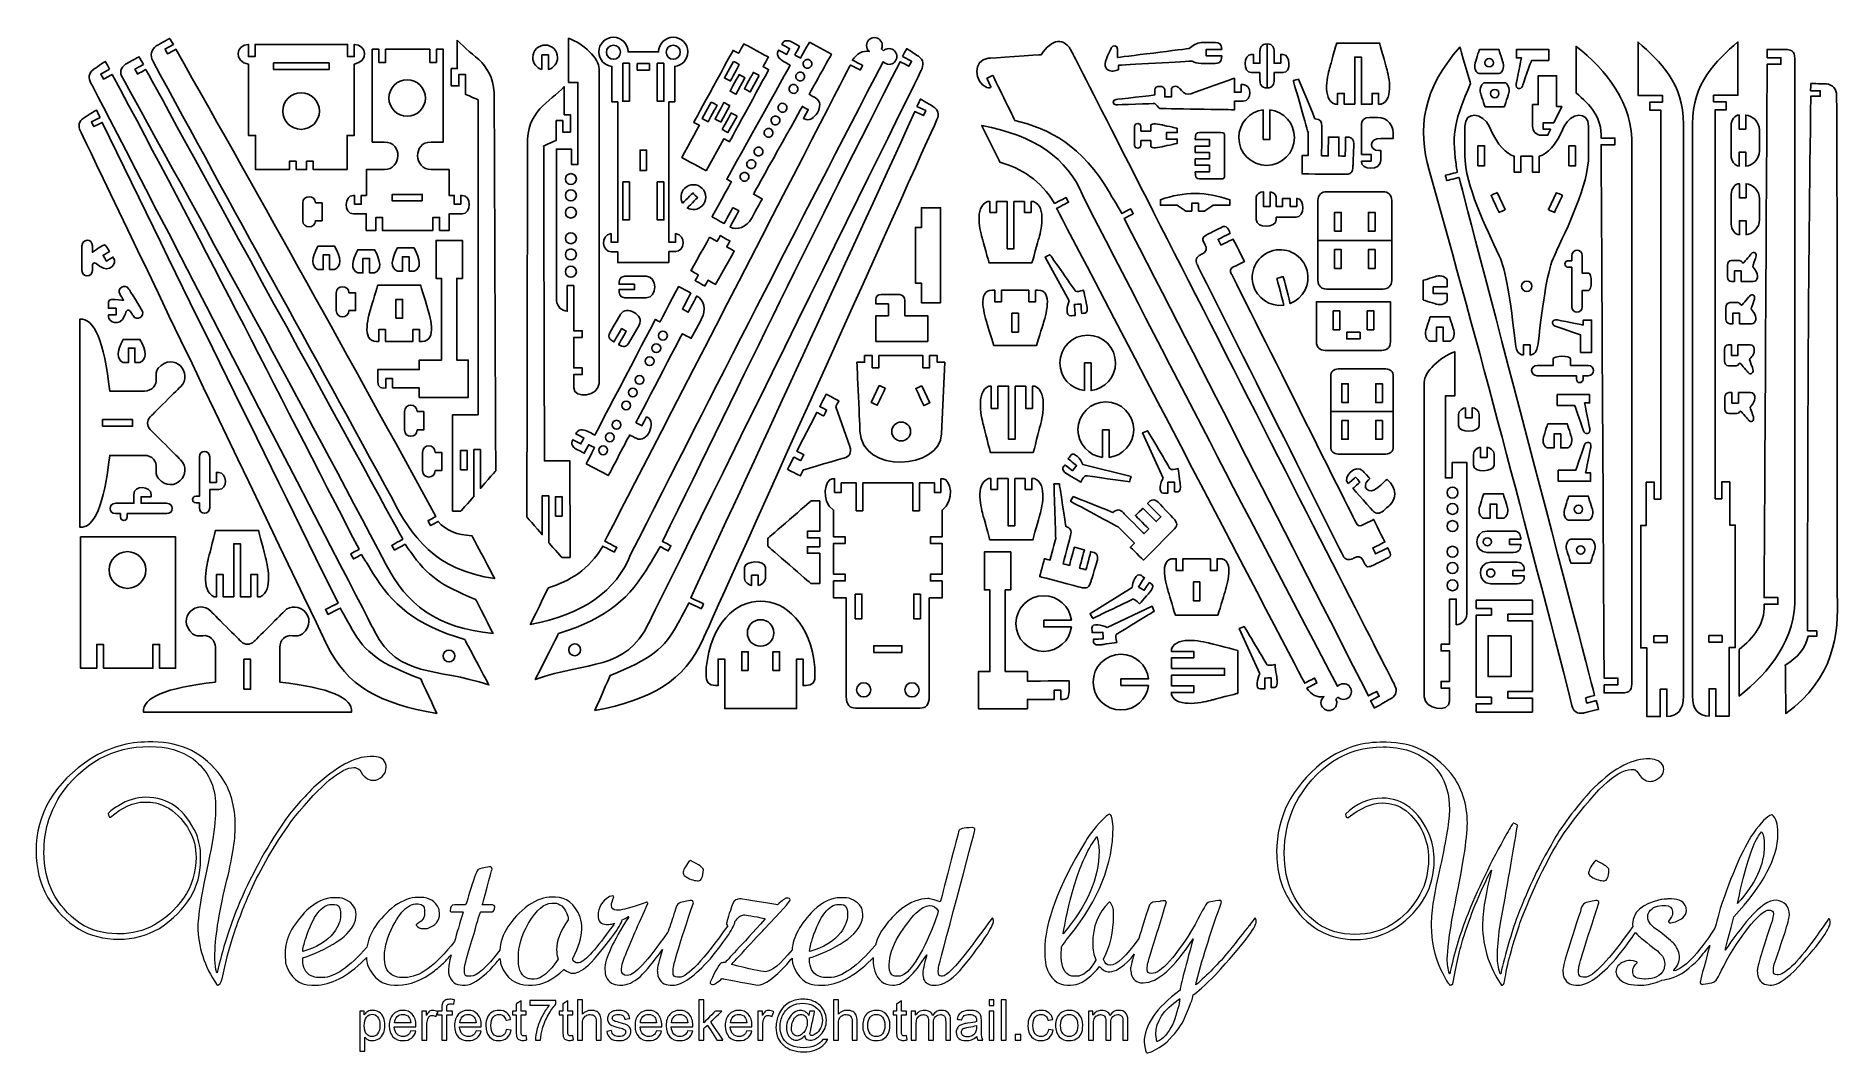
# Model space of a CAD drawing. Header units: centimetres. Extents: x -55.8 to 26.1, y 6.1 to 52.2.
import ezdxf

# ---------------------------------------------------------------- set-up
doc = ezdxf.new("R2010")
doc.units = ezdxf.units.CM
doc.header["$MEASUREMENT"] = 0
doc.layers.add('Camada 1', color=7, linetype='Continuous')

msp = doc.modelspace()

# ---------------------------------------------------------------- linework, layer by layer
at = {"layer": 'Camada 1', "color": 240, "lineweight": 25}
for points, knots in [([(-49.51553, 51.85474), (-49.51553, 51.85474), (-49.90392, 51.63954), (-49.90392, 51.63954), (-49.90392, 51.63954), (-49.90392, 51.63954), (-49.78452, 51.42407), (-49.78452, 51.42407), (-49.78452, 51.42407), (-49.78452, 51.42407), (-49.40977, 51.63171), (-49.40977, 51.63171), (-49.40977, 51.63171), (-45.41683, 44.58608), (-41.49088, 37.51394), (-37.60721, 30.42279), (-37.60721, 30.42279), (-37.60721, 30.42279), (-37.96863, 30.22257), (-37.96863, 30.22257), (-37.96863, 30.22257), (-37.96863, 30.22257), (-37.84923, 30.00709), (-37.84923, 30.00709), (-37.84923, 30.00709), (-37.84923, 30.00709), (-37.50423, 30.19818), (-37.50423, 30.19818), (-37.50423, 30.19818), (-37.13975, 29.76807), (-36.64724, 29.58469), (-35.97205, 29.54591), (-35.97205, 29.54591), (-35.97205, 29.54591), (-34.93556, 27.59988), (-34.93556, 27.59988), (-34.93556, 27.59988), (-37.6396, 27.97921), (-38.75602, 29.56108), (-39.57758, 31.22194), (-39.57758, 31.22194), (-43.20898, 37.87087), (-46.85157, 44.4421), (-50.45709, 51.10253), (-50.45709, 51.10253), (-50.58906, 51.34636), (-50.53814, 51.61748), (-50.29896, 51.78871), (-50.29896, 51.78871), (-50.29896, 51.78871), (-49.69042, 52.12722), (-49.69042, 52.12722), (-49.69042, 52.12722), (-49.69042, 52.12722), (-49.51553, 51.85474), (-49.51553, 51.85474)], [0, 0, 0, 0, 0.06666667, 0.06666667, 0.06666667, 0.06666668, 0.13333333, 0.13333333, 0.13333333, 0.13333334, 0.2, 0.2, 0.2, 0.20000001, 0.26666667, 0.26666667, 0.26666667, 0.26666668, 0.33333333, 0.33333333, 0.33333333, 0.33333334, 0.4, 0.4, 0.4, 0.40000001, 0.46666667, 0.46666667, 0.46666667, 0.46666668, 0.53333333, 0.53333333, 0.53333333, 0.53333334, 0.6, 0.6, 0.6, 0.60000001, 0.66666667, 0.66666667, 0.66666667, 0.66666668, 0.73333333, 0.73333333, 0.73333333, 0.73333334, 0.8, 0.8, 0.8, 0.80000001, 0.86666667, 0.86666667, 0.86666667, 0.86666668, 1, 1, 1, 1]), ([(-43.95653, 46.16932), (-43.95653, 46.16932), (-43.95653, 46.55163), (-43.95653, 46.55163), (-43.95653, 46.55163), (-43.95653, 46.55163), (-44.25691, 46.55163), (-44.25691, 46.55163), (-44.25691, 46.55163), (-44.25691, 46.55163), (-44.25691, 46.16932), (-44.25691, 46.16932), (-44.25691, 46.16932), (-44.25691, 46.16932), (-45.79226, 46.16932), (-45.79226, 46.16932), (-45.79226, 46.16932), (-45.79226, 46.16932), (-45.79226, 47.72311), (-45.79226, 47.72311), (-45.79226, 47.72311), (-45.79226, 47.72311), (-46.1152, 47.72311), (-46.1152, 47.72311), (-46.1152, 47.72311), (-46.1152, 47.72311), (-46.1152, 50.95306), (-46.1152, 50.95306), (-46.1152, 50.95306), (-46.77166, 51.07088), (-46.71066, 51.8277), (-46.1152, 51.85685), (-46.1152, 51.85685), (-46.1152, 51.85685), (-46.1152, 51.30459), (-46.1152, 51.30459), (-46.1152, 51.30459), (-46.1152, 51.30459), (-45.8148, 51.30459), (-45.8148, 51.30459), (-45.8148, 51.30459), (-45.8148, 51.30459), (-45.8148, 51.85685), (-45.8148, 51.85685), (-45.8148, 51.85685), (-45.8148, 51.85685), (-43.74767, 51.85685), (-43.74767, 51.85685), (-43.74767, 51.85685), (-43.74767, 51.85685), (-43.71531, 51.85685), (-43.71531, 51.85685), (-43.71531, 51.85685), (-43.71531, 51.85685), (-41.61579, 51.85685), (-41.61579, 51.85685), (-41.61579, 51.85685), (-41.61579, 51.85685), (-41.61579, 51.30459), (-41.61579, 51.30459), (-41.61579, 51.30459), (-41.61579, 51.30459), (-41.3154, 51.30459), (-41.3154, 51.30459), (-41.3154, 51.30459), (-41.3154, 51.30459), (-41.3154, 51.85685), (-41.3154, 51.85685), (-41.3154, 51.85685), (-40.71994, 51.8277), (-40.65893, 51.07133), (-41.3154, 50.9535), (-41.3154, 50.9535), (-41.3154, 50.9535), (-41.3154, 47.72311), (-41.3154, 47.72311), (-41.3154, 47.72311), (-41.3154, 47.72311), (-41.63835, 47.72311), (-41.63835, 47.72311), (-41.63835, 47.72311), (-41.63835, 47.72311), (-41.63835, 46.16932), (-41.63835, 46.16932), (-41.63835, 46.16932), (-41.63835, 46.16932), (-43.17368, 46.16932), (-43.17368, 46.16932), (-43.17368, 46.16932), (-43.17368, 46.16932), (-43.17368, 46.55163), (-43.17368, 46.55163), (-43.17368, 46.55163), (-43.17368, 46.55163), (-43.47409, 46.55163), (-43.47409, 46.55163), (-43.47409, 46.55163), (-43.47409, 46.55163), (-43.47409, 46.16932), (-43.47409, 46.16932), (-43.47409, 46.16932), (-43.47409, 46.16932), (-43.95653, 46.16932), (-43.95653, 46.16932)], [0, 0, 0, 0, 0.03703704, 0.03703704, 0.03703704, 0.03703705, 0.07407407, 0.07407407, 0.07407407, 0.07407408, 0.11111111, 0.11111111, 0.11111111, 0.11111112, 0.14814815, 0.14814815, 0.14814815, 0.14814816, 0.18518519, 0.18518519, 0.18518519, 0.1851852, 0.22222222, 0.22222222, 0.22222222, 0.22222223, 0.25925926, 0.25925926, 0.25925926, 0.25925927, 0.2962963, 0.2962963, 0.2962963, 0.29629631, 0.33333333, 0.33333333, 0.33333333, 0.33333334, 0.37037037, 0.37037037, 0.37037037, 0.37037038, 0.40740741, 0.40740741, 0.40740741, 0.40740742, 0.44444444, 0.44444444, 0.44444444, 0.44444445, 0.48148148, 0.48148148, 0.48148148, 0.48148149, 0.51851852, 0.51851852, 0.51851852, 0.51851853, 0.55555556, 0.55555556, 0.55555556, 0.55555557, 0.59259259, 0.59259259, 0.59259259, 0.5925926, 0.62962963, 0.62962963, 0.62962963, 0.62962964, 0.66666667, 0.66666667, 0.66666667, 0.66666668, 0.7037037, 0.7037037, 0.7037037, 0.70370371, 0.74074074, 0.74074074, 0.74074074, 0.74074075, 0.77777778, 0.77777778, 0.77777778, 0.77777779, 0.81481481, 0.81481481, 0.81481481, 0.81481482, 0.85185185, 0.85185185, 0.85185185, 0.85185186, 0.88888889, 0.88888889, 0.88888889, 0.8888889, 0.92592593, 0.92592593, 0.92592593, 0.92592594, 1, 1, 1, 1]), ([(-37.88127, 51.63052), (-37.88127, 51.63052), (-37.88127, 51.03754), (-37.88127, 51.03754), (-37.88127, 51.03754), (-37.88127, 51.03754), (-37.5809, 51.03754), (-37.5809, 51.03754), (-37.5809, 51.03754), (-37.5809, 51.03754), (-37.5809, 51.63052), (-37.5809, 51.63052), (-37.5809, 51.63052), (-37.5809, 51.63052), (-37.27273, 51.63052), (-37.27273, 51.63052), (-37.27273, 51.63052), (-37.27273, 51.63052), (-37.27273, 47.41976), (-37.27273, 47.41976), (-37.27273, 47.41976), (-37.27273, 47.41976), (-37.8256, 47.41976), (-37.8256, 47.41976), (-37.8256, 47.41976), (-38.67828, 47.41976), (-38.5992, 46.16895), (-37.8256, 46.16895), (-37.8256, 46.16895), (-37.8256, 46.16895), (-37.00861, 46.16895), (-37.00861, 46.16895), (-37.00861, 46.16895), (-37.00861, 46.16895), (-37.00861, 44.99714), (-37.00861, 44.99714), (-37.00861, 44.99714), (-37.00861, 44.99714), (-36.77791, 44.99714), (-36.77791, 44.99714), (-36.77791, 44.99714), (-36.77791, 44.99714), (-36.77791, 44.60011), (-36.77791, 44.60011), (-36.77791, 44.60011), (-36.77791, 44.60011), (-36.47752, 44.60011), (-36.47752, 44.60011), (-36.47752, 44.60011), (-36.47752, 44.60011), (-36.47752, 44.99714), (-36.47752, 44.99714), (-36.47752, 44.99714), (-36.47752, 44.99714), (-36.4194, 44.99714), (-36.4194, 44.99714), (-36.4194, 44.99714), (-35.99104, 44.99714), (-35.97997, 44.16325), (-36.4194, 44.16325), (-36.4194, 44.16325), (-36.4194, 44.16325), (-37.00336, 44.16325), (-37.00336, 44.16325), (-37.00336, 44.16325), (-37.00336, 44.16325), (-37.00336, 43.40703), (-37.00336, 43.40703), (-37.00336, 43.40703), (-37.00336, 43.40703), (-37.43964, 43.40703), (-37.43964, 43.40703), (-37.43964, 43.40703), (-37.43964, 43.40703), (-37.43964, 43.99998), (-37.43964, 43.99998), (-37.43964, 43.99998), (-37.43964, 43.99998), (-37.74002, 43.99998), (-37.74002, 43.99998), (-37.74002, 43.99998), (-37.74002, 43.99998), (-37.74002, 43.40703), (-37.74002, 43.40703), (-37.74002, 43.40703), (-37.74002, 43.40703), (-40.03189, 43.40703), (-40.03189, 43.40703), (-40.03189, 43.40703), (-40.03189, 43.40703), (-40.03189, 43.99998), (-40.03189, 43.99998), (-40.03189, 43.99998), (-40.03189, 43.99998), (-40.3323, 43.99998), (-40.3323, 43.99998), (-40.3323, 43.99998), (-40.3323, 43.99998), (-40.3323, 43.40703), (-40.3323, 43.40703), (-40.3323, 43.40703), (-40.3323, 43.40703), (-40.76856, 43.40703), (-40.76856, 43.40703), (-40.76856, 43.40703), (-40.76856, 43.40703), (-40.76856, 44.16325), (-40.76856, 44.16325), (-40.76856, 44.16325), (-40.76856, 44.16325), (-41.35252, 44.16325), (-41.35252, 44.16325), (-41.35252, 44.16325), (-41.79196, 44.16325), (-41.7809, 44.99714), (-41.35252, 44.99714), (-41.35252, 44.99714), (-41.35252, 44.99714), (-41.2944, 44.99714), (-41.2944, 44.99714), (-41.2944, 44.99714), (-41.2944, 44.99714), (-41.2944, 44.60011), (-41.2944, 44.60011), (-41.2944, 44.60011), (-41.2944, 44.60011), (-40.99399, 44.60011), (-40.99399, 44.60011), (-40.99399, 44.60011), (-40.99399, 44.60011), (-40.99399, 44.99714), (-40.99399, 44.99714), (-40.99399, 44.99714), (-40.99399, 44.99714), (-40.76331, 44.99714), (-40.76331, 44.99714), (-40.76331, 44.99714), (-40.76331, 44.99714), (-40.76331, 46.16895), (-40.76331, 46.16895), (-40.76331, 46.16895), (-40.76331, 46.16895), (-39.94631, 46.16895), (-39.94631, 46.16895), (-39.94631, 46.16895), (-39.17273, 46.16895), (-39.09363, 47.41976), (-39.94631, 47.41976), (-39.94631, 47.41976), (-39.94631, 47.41976), (-40.49919, 47.41976), (-40.49919, 47.41976), (-40.49919, 47.41976), (-40.49919, 47.41976), (-40.49919, 51.63052), (-40.49919, 51.63052), (-40.49919, 51.63052), (-40.49919, 51.63052), (-40.19103, 51.63052), (-40.19103, 51.63052), (-40.19103, 51.63052), (-40.19103, 51.63052), (-40.19103, 51.03754), (-40.19103, 51.03754), (-40.19103, 51.03754), (-40.19103, 51.03754), (-39.89066, 51.03754), (-39.89066, 51.03754), (-39.89066, 51.03754), (-39.89066, 51.03754), (-39.89066, 51.63052), (-39.89066, 51.63052), (-39.89066, 51.63052), (-39.89066, 51.63052), (-37.88127, 51.63052), (-37.88127, 51.63052)], [0, 0, 0, 0, 0.02222222, 0.02222222, 0.02222222, 0.02222223, 0.04444444, 0.04444444, 0.04444444, 0.04444445, 0.06666667, 0.06666667, 0.06666667, 0.06666668, 0.08888889, 0.08888889, 0.08888889, 0.0888889, 0.11111111, 0.11111111, 0.11111111, 0.11111112, 0.13333333, 0.13333333, 0.13333333, 0.13333334, 0.15555556, 0.15555556, 0.15555556, 0.15555557, 0.17777778, 0.17777778, 0.17777778, 0.17777779, 0.2, 0.2, 0.2, 0.20000001, 0.22222222, 0.22222222, 0.22222222, 0.22222223, 0.24444444, 0.24444444, 0.24444444, 0.24444445, 0.26666667, 0.26666667, 0.26666667, 0.26666668, 0.28888889, 0.28888889, 0.28888889, 0.2888889, 0.31111111, 0.31111111, 0.31111111, 0.31111112, 0.33333333, 0.33333333, 0.33333333, 0.33333334, 0.35555556, 0.35555556, 0.35555556, 0.35555557, 0.37777778, 0.37777778, 0.37777778, 0.37777779, 0.4, 0.4, 0.4, 0.40000001, 0.42222222, 0.42222222, 0.42222222, 0.42222223, 0.44444444, 0.44444444, 0.44444444, 0.44444445, 0.46666667, 0.46666667, 0.46666667, 0.46666668, 0.48888889, 0.48888889, 0.48888889, 0.4888889, 0.51111111, 0.51111111, 0.51111111, 0.51111112, 0.53333333, 0.53333333, 0.53333333, 0.53333334, 0.55555556, 0.55555556, 0.55555556, 0.55555557, 0.57777778, 0.57777778, 0.57777778, 0.57777779, 0.6, 0.6, 0.6, 0.60000001, 0.62222222, 0.62222222, 0.62222222, 0.62222223, 0.64444444, 0.64444444, 0.64444444, 0.64444445, 0.66666667, 0.66666667, 0.66666667, 0.66666668, 0.68888889, 0.68888889, 0.68888889, 0.6888889, 0.71111111, 0.71111111, 0.71111111, 0.71111112, 0.73333333, 0.73333333, 0.73333333, 0.73333334, 0.75555556, 0.75555556, 0.75555556, 0.75555557, 0.77777778, 0.77777778, 0.77777778, 0.77777779, 0.8, 0.8, 0.8, 0.80000001, 0.82222222, 0.82222222, 0.82222222, 0.82222223, 0.84444444, 0.84444444, 0.84444444, 0.84444445, 0.86666667, 0.86666667, 0.86666667, 0.86666668, 0.88888889, 0.88888889, 0.88888889, 0.8888889, 0.91111111, 0.91111111, 0.91111111, 0.91111112, 0.93333333, 0.93333333, 0.93333333, 0.93333334, 0.95555556, 0.95555556, 0.95555556, 0.95555557, 1, 1, 1, 1]), ([(-36.63528, 52.04119), (-36.63528, 52.04119), (-36.63528, 50.75909), (-36.63528, 50.75909), (-36.63528, 50.75909), (-36.63528, 50.75909), (-36.91121, 50.75909), (-36.91121, 50.75909), (-36.91121, 50.75909), (-36.91121, 50.75909), (-36.91121, 49.96633), (-36.91121, 49.96633), (-36.91121, 49.96633), (-36.91121, 49.96633), (-36.56632, 49.96633), (-36.56632, 49.96633), (-36.56632, 49.96633), (-36.56632, 49.96633), (-36.56632, 50.49251), (-36.56632, 50.49251), (-36.56632, 50.49251), (-36.56632, 50.49251), (-36.26592, 50.49251), (-36.26592, 50.49251), (-36.26592, 50.49251), (-36.26592, 50.49251), (-36.26592, 49.5947), (-36.26592, 49.5947), (-36.26592, 49.5947), (-36.26592, 49.5947), (-35.69468, 49.33609), (-35.69468, 49.33609), (-35.69468, 49.33609), (-35.69468, 49.33609), (-35.69468, 35.04298), (-35.69468, 35.04298), (-35.69468, 35.04298), (-35.69468, 35.04298), (-36.84904, 35.04298), (-36.84904, 35.04298), (-36.84904, 35.04298), (-36.84904, 35.04298), (-36.84904, 30.66378), (-36.84904, 30.66378), (-36.84904, 30.66378), (-36.84904, 30.66378), (-36.47353, 30.66378), (-36.47353, 30.66378), (-36.47353, 30.66378), (-36.47353, 30.66378), (-35.88555, 31.32566), (-35.88555, 31.32566), (-35.88555, 31.32566), (-35.88555, 31.32566), (-35.88555, 33.45882), (-35.88555, 33.45882), (-35.88555, 33.45882), (-35.88555, 33.45882), (-35.58517, 33.45882), (-35.58517, 33.45882), (-35.58517, 33.45882), (-35.58517, 33.45882), (-35.58517, 31.69581), (-35.58517, 31.69581), (-35.58517, 31.69581), (-35.58517, 31.69581), (-34.89157, 32.50147), (-34.89157, 32.50147), (-34.89157, 32.50147), (-34.89157, 32.50147), (-34.96103, 49.37356), (-34.96103, 49.37356), (-34.96103, 49.37356), (-34.8904, 50.95171), (-35.99075, 51.31098), (-36.63528, 52.04119)], [0, 0, 0, 0, 0.05, 0.05, 0.05, 0.05000001, 0.1, 0.1, 0.1, 0.10000001, 0.15, 0.15, 0.15, 0.15000001, 0.2, 0.2, 0.2, 0.20000001, 0.25, 0.25, 0.25, 0.25000001, 0.3, 0.3, 0.3, 0.30000001, 0.35, 0.35, 0.35, 0.35000001, 0.4, 0.4, 0.4, 0.40000001, 0.45, 0.45, 0.45, 0.45000001, 0.5, 0.5, 0.5, 0.50000001, 0.55, 0.55, 0.55, 0.55000001, 0.6, 0.6, 0.6, 0.60000001, 0.65, 0.65, 0.65, 0.65000001, 0.7, 0.7, 0.7, 0.70000001, 0.75, 0.75, 0.75, 0.75000001, 0.8, 0.8, 0.8, 0.80000001, 0.85, 0.85, 0.85, 0.85000001, 0.9, 0.9, 0.9, 0.90000001, 1, 1, 1, 1]), ([(-17.2968, 51.55675), (-17.23155, 51.6253), (-17.14315, 51.6642), (-17.041, 51.6642), (-17.041, 51.6642), (-16.84314, 51.6642), (-16.68273, 51.5038), (-16.68273, 51.30596), (-16.68273, 51.30596), (-16.68273, 51.10811), (-16.84314, 50.94769), (-17.041, 50.94769), (-17.041, 50.94769), (-17.041, 50.94769), (-17.041, 50.94769), (-17.04101, 50.94769), (-17.04101, 50.94769), (-17.14646, 50.94769), (-17.24123, 50.99326), (-17.30679, 51.06575), (-17.30679, 51.06575), (-21.14969, 43.67763), (-24.96566, 36.2059), (-28.76916, 28.69535), (-28.76916, 28.69535), (-29.41498, 27.05193), (-30.93611, 25.95928), (-33.32176, 25.52443), (-33.32176, 25.52443), (-33.32176, 25.52443), (-32.50318, 27.19048), (-32.50318, 27.19048), (-32.50318, 27.19048), (-31.55498, 27.47052), (-30.64591, 28.01501), (-30.03384, 29.07789), (-30.03384, 29.07789), (-30.03384, 29.07789), (-29.51032, 28.8095), (-29.51032, 28.8095), (-29.51032, 28.8095), (-29.51032, 28.8095), (-29.40096, 29.02279), (-29.40096, 29.02279), (-29.40096, 29.02279), (-29.40096, 29.02279), (-29.94072, 29.29957), (-29.94072, 29.29957), (-29.94072, 29.29957), (-29.94072, 29.29957), (-18.7979, 50.91741), (-18.7979, 50.91741), (-18.7979, 50.91741), (-18.7979, 50.91741), (-18.34961, 50.68756), (-18.34961, 50.68756), (-18.34961, 50.68756), (-18.34961, 50.68756), (-18.24025, 50.90086), (-18.24025, 50.90086), (-18.24025, 50.90086), (-18.24025, 50.90086), (-18.70204, 51.13766), (-18.70204, 51.13766), (-18.70204, 51.13766), (-18.49833, 51.44828), (-18.24361, 51.5938), (-17.92874, 51.52647), (-17.92874, 51.52647), (-18.01091, 51.59206), (-18.06372, 51.69323), (-18.06372, 51.80667), (-18.06372, 51.80667), (-18.06372, 52.00452), (-17.90331, 52.16493), (-17.70546, 52.16493), (-17.70546, 52.16493), (-17.50761, 52.16493), (-17.3472, 52.00452), (-17.3472, 51.80667), (-17.3472, 51.80667), (-17.3472, 51.80667), (-17.3472, 51.80665), (-17.3472, 51.80665), (-17.3472, 51.80665), (-17.3472, 51.80665), (-17.3472, 51.80663), (-17.3472, 51.80663), (-17.3472, 51.80663), (-17.3472, 51.80663), (-17.3472, 51.8066), (-17.3472, 51.8066), (-17.3472, 51.8066), (-17.3472, 51.74816), (-17.36123, 51.69298), (-17.38605, 51.64426), (-17.38605, 51.64426), (-17.38605, 51.64426), (-17.2968, 51.55675), (-17.2968, 51.55675)], [0, 0, 0, 0, 0.03846154, 0.03846154, 0.03846154, 0.03846155, 0.07692308, 0.07692308, 0.07692308, 0.07692309, 0.11538462, 0.11538462, 0.11538462, 0.11538463, 0.15384615, 0.15384615, 0.15384615, 0.15384616, 0.19230769, 0.19230769, 0.19230769, 0.1923077, 0.23076923, 0.23076923, 0.23076923, 0.23076924, 0.26923077, 0.26923077, 0.26923077, 0.26923078, 0.30769231, 0.30769231, 0.30769231, 0.30769232, 0.34615385, 0.34615385, 0.34615385, 0.34615386, 0.38461538, 0.38461538, 0.38461538, 0.38461539, 0.42307692, 0.42307692, 0.42307692, 0.42307693, 0.46153846, 0.46153846, 0.46153846, 0.46153847, 0.5, 0.5, 0.5, 0.50000001, 0.53846154, 0.53846154, 0.53846154, 0.53846155, 0.57692308, 0.57692308, 0.57692308, 0.57692309, 0.61538462, 0.61538462, 0.61538462, 0.61538463, 0.65384615, 0.65384615, 0.65384615, 0.65384616, 0.69230769, 0.69230769, 0.69230769, 0.6923077, 0.73076923, 0.73076923, 0.73076923, 0.73076924, 0.76923077, 0.76923077, 0.76923077, 0.76923078, 0.80769231, 0.80769231, 0.80769231, 0.80769232, 0.84615385, 0.84615385, 0.84615385, 0.84615386, 0.88461538, 0.88461538, 0.88461538, 0.88461539, 0.92307692, 0.92307692, 0.92307692, 0.92307693, 1, 1, 1, 1]), ([(-32.79841, 50.7192), (-33.03652, 50.78494), (-33.21151, 51.0032), (-33.21151, 51.26223), (-33.21151, 51.26223), (-33.21151, 51.57331), (-32.95934, 51.82549), (-32.64826, 51.82549), (-32.64826, 51.82549), (-32.33718, 51.82549), (-32.085, 51.57331), (-32.085, 51.26223), (-32.085, 51.26223), (-32.085, 51.00321), (-32.26004, 50.78496), (-32.49811, 50.7192), (-32.49811, 50.7192), (-32.49811, 50.7192), (-32.49811, 51.37618), (-32.49811, 51.37618), (-32.49811, 51.37618), (-32.49811, 51.37618), (-32.79841, 51.37618), (-32.79841, 51.37618), (-32.79841, 51.37618), (-32.79841, 51.37618), (-32.79841, 50.7192), (-32.79841, 50.7192)], [0, 0, 0, 0, 0.125, 0.125, 0.125, 0.12500001, 0.25, 0.25, 0.25, 0.25000001, 0.375, 0.375, 0.375, 0.37500001, 0.5, 0.5, 0.5, 0.50000001, 0.625, 0.625, 0.625, 0.62500001, 0.75, 0.75, 0.75, 0.75000001, 1, 1, 1, 1]), ([(-16.43282, 51.30586), (-16.43282, 51.30586), (-16.02212, 51.09005), (-16.02212, 51.09005), (-16.02212, 51.09005), (-16.02212, 51.09005), (-16.14288, 50.86025), (-16.14288, 50.86025), (-16.14288, 50.86025), (-16.14288, 50.86025), (-16.53905, 51.06841), (-16.53905, 51.06841), (-16.53905, 51.06841), (-20.43208, 43.47778), (-23.556, 36.95828), (-27.32448, 29.29211), (-27.32448, 29.29211), (-27.32448, 29.29211), (-26.94184, 29.09101), (-26.94184, 29.09101), (-26.94184, 29.09101), (-26.94184, 29.09101), (-27.06258, 28.86121), (-27.06258, 28.86121), (-27.06258, 28.86121), (-27.06258, 28.86121), (-27.42772, 29.05305), (-27.42772, 29.05305), (-27.42772, 29.05305), (-27.42772, 29.05305), (-27.92232, 28.2191), (-27.92232, 28.2191), (-27.92232, 28.2191), (-28.79224, 26.75225), (-29.76499, 25.82422), (-32.04065, 25.10376), (-32.04065, 25.10376), (-32.04065, 25.10376), (-33.09728, 23.01867), (-33.09728, 23.01867), (-33.09728, 23.01867), (-30.68873, 23.89129), (-29.0269, 23.38411), (-27.95427, 25.56133), (-27.95427, 25.56133), (-27.95427, 25.56133), (-15.58732, 50.66249), (-15.58732, 50.66249), (-15.58732, 50.66249), (-15.45817, 50.92467), (-15.45444, 51.14134), (-15.7105, 51.31615), (-15.7105, 51.31615), (-15.7105, 51.31615), (-16.23884, 51.66495), (-16.23884, 51.66495), (-16.23884, 51.66495), (-16.23884, 51.66495), (-16.43282, 51.30586), (-16.43282, 51.30586)], [0, 0, 0, 0, 0.0625, 0.0625, 0.0625, 0.06250001, 0.125, 0.125, 0.125, 0.12500001, 0.1875, 0.1875, 0.1875, 0.18750001, 0.25, 0.25, 0.25, 0.25000001, 0.3125, 0.3125, 0.3125, 0.31250001, 0.375, 0.375, 0.375, 0.37500001, 0.4375, 0.4375, 0.4375, 0.43750001, 0.5, 0.5, 0.5, 0.50000001, 0.5625, 0.5625, 0.5625, 0.56250001, 0.625, 0.625, 0.625, 0.62500001, 0.6875, 0.6875, 0.6875, 0.68750001, 0.75, 0.75, 0.75, 0.75000001, 0.8125, 0.8125, 0.8125, 0.81250001, 0.875, 0.875, 0.875, 0.87500001, 1, 1, 1, 1]), ([(-32.13783, 40.23009), (-32.09069, 39.92156), (-31.91609, 39.77238), (-31.648, 39.74003), (-31.648, 39.74003), (-31.648, 39.74003), (-31.648, 40.90539), (-31.648, 40.90539), (-31.648, 40.90539), (-31.648, 40.90539), (-31.34761, 40.90539), (-31.34761, 40.90539), (-31.34761, 40.90539), (-31.34761, 40.90539), (-31.34761, 38.85433), (-31.34761, 38.85433), (-31.34761, 38.85433), (-31.34761, 38.85433), (-30.96169, 38.85433), (-30.96169, 38.85433), (-30.96169, 38.85433), (-30.96169, 38.85433), (-30.96169, 38.55396), (-30.96169, 38.55396), (-30.96169, 38.55396), (-30.96169, 38.55396), (-31.34761, 38.55396), (-31.34761, 38.55396), (-31.34761, 38.55396), (-31.34761, 38.55396), (-31.34761, 37.16447), (-31.34761, 37.16447), (-31.34761, 37.16447), (-31.34761, 37.16447), (-30.96169, 37.16447), (-30.96169, 37.16447), (-30.96169, 37.16447), (-30.96169, 37.16447), (-30.96169, 36.86407), (-30.96169, 36.86407), (-30.96169, 36.86407), (-30.96169, 36.86407), (-31.34761, 36.86407), (-31.34761, 36.86407), (-31.34761, 36.86407), (-31.34761, 36.86407), (-31.34761, 36.26756), (-31.34761, 36.26756), (-31.34761, 36.26756), (-31.34761, 35.72741), (-30.2016, 35.89855), (-30.2016, 36.46441), (-30.2016, 36.46441), (-30.2016, 36.46441), (-30.2016, 50.75002), (-30.2016, 50.75002), (-30.2016, 50.75002), (-30.2016, 51.2124), (-30.89488, 51.88547), (-31.58581, 52.13422), (-31.58581, 52.13422), (-31.58581, 52.13422), (-31.58581, 50.13003), (-31.58581, 50.13003), (-31.58581, 50.13003), (-31.58581, 50.13003), (-31.15981, 50.13003), (-31.15981, 50.13003), (-31.15981, 50.13003), (-31.15981, 50.13003), (-31.16003, 47.40768), (-31.16003, 47.40768), (-31.16003, 47.40768), (-31.16003, 47.40768), (-31.16025, 46.40889), (-31.16025, 46.40889), (-31.16025, 46.40889), (-31.16025, 46.40889), (-31.46063, 46.40889), (-31.46063, 46.40889), (-31.46063, 46.40889), (-31.46063, 46.40889), (-31.46063, 47.10259), (-31.46063, 47.10259), (-31.46063, 47.10259), (-31.46063, 47.10259), (-32.13783, 47.10259), (-32.13783, 47.10259), (-32.13783, 47.10259), (-32.13783, 47.10259), (-32.13783, 40.23009), (-32.13783, 40.23009)], [0, 0, 0, 0, 0.04166667, 0.04166667, 0.04166667, 0.04166668, 0.08333333, 0.08333333, 0.08333333, 0.08333334, 0.125, 0.125, 0.125, 0.12500001, 0.16666667, 0.16666667, 0.16666667, 0.16666668, 0.20833333, 0.20833333, 0.20833333, 0.20833334, 0.25, 0.25, 0.25, 0.25000001, 0.29166667, 0.29166667, 0.29166667, 0.29166668, 0.33333333, 0.33333333, 0.33333333, 0.33333334, 0.375, 0.375, 0.375, 0.37500001, 0.41666667, 0.41666667, 0.41666667, 0.41666668, 0.45833333, 0.45833333, 0.45833333, 0.45833334, 0.5, 0.5, 0.5, 0.50000001, 0.54166667, 0.54166667, 0.54166667, 0.54166668, 0.58333333, 0.58333333, 0.58333333, 0.58333334, 0.625, 0.625, 0.625, 0.62500001, 0.66666667, 0.66666667, 0.66666667, 0.66666668, 0.70833333, 0.70833333, 0.70833333, 0.70833334, 0.75, 0.75, 0.75, 0.75000001, 0.79166667, 0.79166667, 0.79166667, 0.79166668, 0.83333333, 0.83333333, 0.83333333, 0.83333334, 0.875, 0.875, 0.875, 0.87500001, 0.91666667, 0.91666667, 0.91666667, 0.91666668, 1, 1, 1, 1]), ([(-27.03248, 41.95604), (-27.03248, 41.95604), (-27.03248, 42.44544), (-27.03248, 42.44544), (-27.03248, 42.44544), (-27.03248, 42.44544), (-26.73209, 42.44544), (-26.73209, 42.44544), (-26.73209, 42.44544), (-26.31482, 42.44544), (-26.2331, 43.19412), (-26.73209, 43.26389), (-26.73209, 43.26389), (-26.73209, 43.26389), (-26.73209, 42.87497), (-26.73209, 42.87497), (-26.73209, 42.87497), (-26.73209, 42.87497), (-27.03248, 42.87497), (-27.03248, 42.87497), (-27.03248, 42.87497), (-27.03248, 42.87497), (-27.03248, 49.24612), (-27.03248, 49.24612), (-27.03248, 49.24612), (-27.03248, 49.24612), (-26.76515, 49.24612), (-26.76515, 49.24612), (-26.76515, 49.24612), (-26.76515, 49.24612), (-26.76525, 50.8531), (-26.76525, 50.8531), (-26.76525, 50.8531), (-26.4326, 50.88893), (-26.17356, 51.17066), (-26.17356, 51.51285), (-26.17356, 51.51285), (-26.17356, 51.87936), (-26.47067, 52.17647), (-26.83719, 52.17647), (-26.83719, 52.17647), (-27.20368, 52.17647), (-27.50079, 51.87936), (-27.50079, 51.51285), (-27.50079, 51.51285), (-27.50079, 51.51285), (-28.88531, 51.51285), (-28.88531, 51.51285), (-28.88531, 51.51285), (-28.88531, 51.87936), (-29.18243, 52.17647), (-29.54893, 52.17647), (-29.54893, 52.17647), (-29.91543, 52.17647), (-30.21254, 51.87936), (-30.21254, 51.51285), (-30.21254, 51.51285), (-30.21254, 51.17066), (-29.95352, 50.88893), (-29.62085, 50.8531), (-29.62085, 50.8531), (-29.62085, 50.8531), (-29.62097, 49.24612), (-29.62097, 49.24612), (-29.62097, 49.24612), (-29.62097, 49.24612), (-29.35364, 49.24612), (-29.35364, 49.24612), (-29.35364, 49.24612), (-29.35364, 49.24612), (-29.35364, 42.87497), (-29.35364, 42.87497), (-29.35364, 42.87497), (-29.35364, 42.87497), (-29.65403, 42.87497), (-29.65403, 42.87497), (-29.65403, 42.87497), (-29.65403, 42.87497), (-29.65403, 43.26389), (-29.65403, 43.26389), (-29.65403, 43.26389), (-30.15301, 43.19412), (-30.07129, 42.44116), (-29.65403, 42.44116), (-29.65403, 42.44116), (-29.65403, 42.44116), (-29.35364, 42.44116), (-29.35364, 42.44116), (-29.35364, 42.44116), (-29.35364, 42.44116), (-29.35364, 41.95177), (-29.35364, 41.95177), (-29.35364, 41.95177), (-29.35364, 41.95177), (-27.03248, 41.95604), (-27.03248, 41.95604)], [0, 0, 0, 0, 0.04, 0.04, 0.04, 0.04000001, 0.08, 0.08, 0.08, 0.08000001, 0.12, 0.12, 0.12, 0.12000001, 0.16, 0.16, 0.16, 0.16000001, 0.2, 0.2, 0.2, 0.20000001, 0.24, 0.24, 0.24, 0.24000001, 0.28, 0.28, 0.28, 0.28000001, 0.32, 0.32, 0.32, 0.32000001, 0.36, 0.36, 0.36, 0.36000001, 0.4, 0.4, 0.4, 0.40000001, 0.44, 0.44, 0.44, 0.44000001, 0.48, 0.48, 0.48, 0.48000001, 0.52, 0.52, 0.52, 0.52000001, 0.56, 0.56, 0.56, 0.56000001, 0.6, 0.6, 0.6, 0.60000001, 0.64, 0.64, 0.64, 0.64000001, 0.68, 0.68, 0.68, 0.68000001, 0.72, 0.72, 0.72, 0.72000001, 0.76, 0.76, 0.76, 0.76000001, 0.8, 0.8, 0.8, 0.80000001, 0.84, 0.84, 0.84, 0.84000001, 0.88, 0.88, 0.88, 0.88000001, 0.92, 0.92, 0.92, 0.92000001, 1, 1, 1, 1]), ([(-29.5493, 51.82128), (-29.72629, 51.82128), (-29.86977, 51.67778), (-29.86977, 51.50082), (-29.86977, 51.50082), (-29.86977, 51.32382), (-29.72629, 51.18033), (-29.5493, 51.18033), (-29.5493, 51.18033), (-29.37232, 51.18033), (-29.22882, 51.32382), (-29.22882, 51.50082), (-29.22882, 51.50082), (-29.22882, 51.67778), (-29.37232, 51.82128), (-29.5493, 51.82128)], [0, 0, 0, 0, 0.2, 0.2, 0.2, 0.20000001, 0.4, 0.4, 0.4, 0.40000001, 0.6, 0.6, 0.6, 0.60000001, 1, 1, 1, 1]), ([(-26.83682, 51.82128), (-26.65983, 51.82128), (-26.51634, 51.67779), (-26.51634, 51.5008), (-26.51634, 51.5008), (-26.51634, 51.32382), (-26.65983, 51.18033), (-26.83682, 51.18033), (-26.83682, 51.18033), (-27.0138, 51.18033), (-27.15729, 51.32382), (-27.15729, 51.5008), (-27.15729, 51.5008), (-27.15729, 51.67779), (-27.0138, 51.82128), (-26.83682, 51.82128)], [0, 0, 0, 0, 0.2, 0.2, 0.2, 0.20000001, 0.4, 0.4, 0.4, 0.40000001, 0.6, 0.6, 0.6, 0.60000001, 1, 1, 1, 1]), ([(-25.33394, 46.11319), (-25.33394, 46.11319), (-24.53856, 47.57122), (-24.53856, 47.57122), (-24.53856, 47.57122), (-24.53856, 47.57122), (-24.28664, 47.43379), (-24.28664, 47.43379), (-24.28664, 47.43379), (-24.28664, 47.43379), (-22.50238, 50.70473), (-22.50238, 50.70473), (-22.50238, 50.70473), (-22.50238, 50.70473), (-22.75374, 50.843), (-22.75374, 50.843), (-22.75374, 50.843), (-22.75374, 50.843), (-22.51738, 51.27629), (-22.51738, 51.27629), (-22.51738, 51.27629), (-22.51738, 51.27629), (-23.62986, 51.88313), (-23.62986, 51.88313), (-23.62986, 51.88313), (-23.62986, 51.88313), (-23.86622, 51.44983), (-23.86622, 51.44983), (-23.86622, 51.44983), (-23.86622, 51.44983), (-24.11853, 51.58631), (-24.11853, 51.58631), (-24.11853, 51.58631), (-24.11853, 51.58631), (-25.90278, 48.31537), (-25.90278, 48.31537), (-25.90278, 48.31537), (-25.90278, 48.31537), (-25.65085, 48.17795), (-25.65085, 48.17795), (-25.65085, 48.17795), (-25.65085, 48.17795), (-26.44613, 46.71986), (-26.44613, 46.71986), (-26.44613, 46.71986), (-26.44613, 46.71986), (-25.33394, 46.11319), (-25.33394, 46.11319)], [0, 0, 0, 0, 0.07692308, 0.07692308, 0.07692308, 0.07692309, 0.15384615, 0.15384615, 0.15384615, 0.15384616, 0.23076923, 0.23076923, 0.23076923, 0.23076924, 0.30769231, 0.30769231, 0.30769231, 0.30769232, 0.38461538, 0.38461538, 0.38461538, 0.38461539, 0.46153846, 0.46153846, 0.46153846, 0.46153847, 0.53846154, 0.53846154, 0.53846154, 0.53846155, 0.61538462, 0.61538462, 0.61538462, 0.61538463, 0.69230769, 0.69230769, 0.69230769, 0.6923077, 0.76923077, 0.76923077, 0.76923077, 0.76923078, 0.84615385, 0.84615385, 0.84615385, 0.84615386, 1, 1, 1, 1]), ([(-20.65524, 51.95632), (-20.65524, 51.95632), (-19.65809, 51.40447), (-19.65809, 51.40447), (-19.65809, 51.40447), (-19.65809, 51.40447), (-20.66798, 49.58729), (-20.66798, 49.58729), (-20.66798, 49.58729), (-20.66798, 49.58729), (-20.38087, 49.42596), (-20.38087, 49.42596), (-20.38087, 49.42596), (-19.86961, 49.13866), (-20.49814, 48.24065), (-20.87488, 48.4684), (-20.87488, 48.4684), (-20.87488, 48.4684), (-20.92775, 48.49636), (-20.92775, 48.49636), (-20.92775, 48.49636), (-20.92775, 48.49636), (-20.70967, 48.89152), (-20.70967, 48.89152), (-20.70967, 48.89152), (-20.70967, 48.89152), (-20.97684, 49.03896), (-20.97684, 49.03896), (-20.97684, 49.03896), (-20.97684, 49.03896), (-23.19325, 45.06321), (-23.19325, 45.06321), (-23.19325, 45.06321), (-23.19325, 45.06321), (-22.79342, 44.84167), (-22.79342, 44.84167), (-22.79342, 44.84167), (-22.79342, 44.84167), (-23.28096, 43.95268), (-23.28096, 43.95268), (-23.28096, 43.95268), (-23.48792, 43.57531), (-23.94864, 43.37053), (-24.26146, 43.57755), (-24.26146, 43.57755), (-24.26146, 43.57755), (-23.85975, 44.3004), (-23.85975, 44.3004), (-23.85975, 44.3004), (-23.85975, 44.3004), (-24.12232, 44.44632), (-24.12232, 44.44632), (-24.12232, 44.44632), (-24.12232, 44.44632), (-24.52402, 43.72349), (-24.52402, 43.72349), (-24.52402, 43.72349), (-24.52402, 43.72349), (-25.07593, 44.02922), (-25.07593, 44.02922), (-25.07593, 44.02922), (-25.07593, 44.02922), (-24.19452, 45.61522), (-24.19452, 45.61522), (-24.19452, 45.61522), (-24.19452, 45.61522), (-24.40663, 45.73271), (-24.40663, 45.73271), (-24.40663, 45.73271), (-24.40663, 45.73271), (-21.5312, 50.90683), (-21.5312, 50.90683), (-21.5312, 50.90683), (-21.5312, 50.90683), (-21.89057, 51.11661), (-21.89057, 51.11661), (-21.89057, 51.11661), (-22.0136, 51.1884), (-22.20953, 51.41225), (-22.04825, 51.59476), (-22.04825, 51.59476), (-22.04825, 51.59476), (-21.69096, 51.39583), (-21.69096, 51.39583), (-21.69096, 51.39583), (-21.69096, 51.39583), (-21.54504, 51.6584), (-21.54504, 51.6584), (-21.54504, 51.6584), (-21.54504, 51.6584), (-21.902, 51.85714), (-21.902, 51.85714), (-21.902, 51.85714), (-21.81449, 52.08735), (-21.56823, 52.02461), (-21.50245, 51.98708), (-21.50245, 51.98708), (-21.50245, 51.98708), (-21.10756, 51.76187), (-21.10756, 51.76187), (-21.10756, 51.76187), (-21.10756, 51.76187), (-21.32201, 51.37718), (-21.32201, 51.37718), (-21.32201, 51.37718), (-21.32201, 51.37718), (-21.05964, 51.23093), (-21.05964, 51.23093), (-21.05964, 51.23093), (-21.05964, 51.23093), (-20.65524, 51.95632), (-20.65524, 51.95632)], [0, 0, 0, 0, 0.03448276, 0.03448276, 0.03448276, 0.03448277, 0.06896552, 0.06896552, 0.06896552, 0.06896553, 0.10344828, 0.10344828, 0.10344828, 0.10344829, 0.13793103, 0.13793103, 0.13793103, 0.13793104, 0.17241379, 0.17241379, 0.17241379, 0.1724138, 0.20689655, 0.20689655, 0.20689655, 0.20689656, 0.24137931, 0.24137931, 0.24137931, 0.24137932, 0.27586207, 0.27586207, 0.27586207, 0.27586208, 0.31034483, 0.31034483, 0.31034483, 0.31034484, 0.34482759, 0.34482759, 0.34482759, 0.3448276, 0.37931034, 0.37931034, 0.37931034, 0.37931035, 0.4137931, 0.4137931, 0.4137931, 0.41379311, 0.44827586, 0.44827586, 0.44827586, 0.44827587, 0.48275862, 0.48275862, 0.48275862, 0.48275863, 0.51724138, 0.51724138, 0.51724138, 0.51724139, 0.55172414, 0.55172414, 0.55172414, 0.55172415, 0.5862069, 0.5862069, 0.5862069, 0.58620691, 0.62068966, 0.62068966, 0.62068966, 0.62068967, 0.65517241, 0.65517241, 0.65517241, 0.65517242, 0.68965517, 0.68965517, 0.68965517, 0.68965518, 0.72413793, 0.72413793, 0.72413793, 0.72413794, 0.75862069, 0.75862069, 0.75862069, 0.7586207, 0.79310345, 0.79310345, 0.79310345, 0.79310346, 0.82758621, 0.82758621, 0.82758621, 0.82758622, 0.86206897, 0.86206897, 0.86206897, 0.86206898, 0.89655172, 0.89655172, 0.89655172, 0.89655173, 0.93103448, 0.93103448, 0.93103448, 0.93103449, 1, 1, 1, 1]), ([(-11.33277, 48.4016), (-9.77291, 48.03266), (-8.28973, 47.27766), (-7.00658, 45.08253), (-7.00658, 45.08253), (-7.00658, 45.08253), (-6.47346, 44.17518), (-6.47346, 44.17518), (-6.47346, 44.17518), (-6.47346, 44.17518), (-6.07547, 44.38625), (-6.07547, 44.38625), (-6.07547, 44.38625), (-6.07547, 44.38625), (-5.96004, 44.16864), (-5.96004, 44.16864), (-5.96004, 44.16864), (-5.96004, 44.16864), (-6.37458, 43.94872), (-6.37458, 43.94872), (-6.37458, 43.94872), (-2.65694, 36.74663), (1.04342, 29.49462), (4.71136, 22.27861), (4.71136, 22.27861), (4.71136, 22.27861), (5.08983, 22.47938), (5.08983, 22.47938), (5.08983, 22.47938), (5.08983, 22.47938), (5.20527, 22.26178), (5.20527, 22.26178), (5.20527, 22.26178), (5.20527, 22.26178), (4.81302, 22.05369), (4.81302, 22.05369), (4.81302, 22.05369), (4.81302, 22.05369), (4.98738, 21.72511), (4.98738, 21.72511), (4.98738, 21.72511), (4.98738, 21.72511), (5.74973, 22.16106), (5.74973, 22.16106), (5.74973, 22.16106), (5.99202, 22.3279), (6.03083, 22.51865), (5.9049, 22.76578), (5.9049, 22.76578), (5.9049, 22.76578), (-8.72822, 51.48552), (-8.72822, 51.48552), (-8.72822, 51.48552), (-9.09549, 52.23334), (-9.64828, 52.10548), (-10.14335, 51.38784), (-10.14335, 51.38784), (-10.14335, 51.38784), (-12.54517, 51.22202), (-12.54517, 51.22202), (-12.54517, 51.22202), (-13.25667, 51.17292), (-13.18968, 50.10288), (-12.60358, 49.89743), (-12.60358, 49.89743), (-12.49785, 49.87788), (-12.4415, 49.88263), (-12.41624, 49.93623), (-12.41624, 49.93623), (-12.41624, 49.93623), (-12.60182, 50.31631), (-12.60182, 50.31631), (-12.60182, 50.31631), (-12.60182, 50.31631), (-12.33197, 50.44808), (-12.33197, 50.44808), (-12.33197, 50.44808), (-12.33197, 50.44808), (-11.33277, 48.4016), (-11.33277, 48.4016)], [0, 0, 0, 0, 0.04761905, 0.04761905, 0.04761905, 0.04761906, 0.0952381, 0.0952381, 0.0952381, 0.09523811, 0.14285714, 0.14285714, 0.14285714, 0.14285715, 0.19047619, 0.19047619, 0.19047619, 0.1904762, 0.23809524, 0.23809524, 0.23809524, 0.23809525, 0.28571429, 0.28571429, 0.28571429, 0.2857143, 0.33333333, 0.33333333, 0.33333333, 0.33333334, 0.38095238, 0.38095238, 0.38095238, 0.38095239, 0.42857143, 0.42857143, 0.42857143, 0.42857144, 0.47619048, 0.47619048, 0.47619048, 0.47619049, 0.52380952, 0.52380952, 0.52380952, 0.52380953, 0.57142857, 0.57142857, 0.57142857, 0.57142858, 0.61904762, 0.61904762, 0.61904762, 0.61904763, 0.66666667, 0.66666667, 0.66666667, 0.66666668, 0.71428571, 0.71428571, 0.71428571, 0.71428572, 0.76190476, 0.76190476, 0.76190476, 0.76190477, 0.80952381, 0.80952381, 0.80952381, 0.80952382, 0.85714286, 0.85714286, 0.85714286, 0.85714287, 0.9047619, 0.9047619, 0.9047619, 0.90476191, 1, 1, 1, 1]), ([(-1.94062, 51.62928), (-1.93433, 51.89813), (-2.084, 51.93668), (-2.22808, 51.9362), (-2.22808, 51.9362), (-2.22808, 51.9362), (-2.87091, 51.93399), (-2.87091, 51.93399), (-2.87091, 51.93399), (-3.07029, 51.93333), (-3.27265, 51.8037), (-3.42052, 51.66688), (-3.42052, 51.66688), (-3.42052, 51.66688), (-6.67318, 51.26035), (-6.67318, 51.26035), (-6.67318, 51.26035), (-6.67318, 51.26035), (-6.67318, 51.6358), (-6.67318, 51.6358), (-6.67318, 51.6358), (-6.67318, 51.83146), (-6.89032, 51.81755), (-6.9425, 51.71092), (-6.9425, 51.71092), (-6.9425, 51.71092), (-7.0509, 51.48943), (-7.0509, 51.48943), (-7.0509, 51.48943), (-7.26845, 51.04489), (-7.28149, 50.79882), (-7.11852, 50.70481), (-7.11852, 50.70481), (-6.95898, 50.61482), (-6.78912, 50.62865), (-6.62267, 50.7113), (-6.62267, 50.7113), (-6.62267, 50.7113), (-6.62267, 50.90939), (-6.62267, 50.90939), (-6.62267, 50.90939), (-6.62267, 50.90939), (-3.28973, 51.09714), (-3.28973, 51.09714), (-3.28973, 51.09714), (-3.17445, 51.01802), (-3.046, 50.992), (-2.87326, 50.99205), (-2.87326, 50.99205), (-2.87326, 50.99205), (-2.23714, 50.99226), (-2.23714, 50.99226), (-2.23714, 50.99226), (-2.12731, 50.9923), (-1.94339, 50.99102), (-1.94062, 51.32898), (-1.94062, 51.32898), (-1.94062, 51.32898), (-2.64193, 51.32898), (-2.64193, 51.32898), (-2.64193, 51.32898), (-2.64193, 51.32898), (-2.64193, 51.62928), (-2.64193, 51.62928), (-2.64193, 51.62928), (-2.64193, 51.62928), (-1.94062, 51.62928), (-1.94062, 51.62928)], [0, 0, 0, 0, 0.05555556, 0.05555556, 0.05555556, 0.05555557, 0.11111111, 0.11111111, 0.11111111, 0.11111112, 0.16666667, 0.16666667, 0.16666667, 0.16666668, 0.22222222, 0.22222222, 0.22222222, 0.22222223, 0.27777778, 0.27777778, 0.27777778, 0.27777779, 0.33333333, 0.33333333, 0.33333333, 0.33333334, 0.38888889, 0.38888889, 0.38888889, 0.3888889, 0.44444444, 0.44444444, 0.44444444, 0.44444445, 0.5, 0.5, 0.5, 0.50000001, 0.55555556, 0.55555556, 0.55555556, 0.55555557, 0.61111111, 0.61111111, 0.61111111, 0.61111112, 0.66666667, 0.66666667, 0.66666667, 0.66666668, 0.72222222, 0.72222222, 0.72222222, 0.72222223, 0.77777778, 0.77777778, 0.77777778, 0.77777779, 0.83333333, 0.83333333, 0.83333333, 0.83333334, 0.88888889, 0.88888889, 0.88888889, 0.8888889, 1, 1, 1, 1]), ([(-0.20735, 50.57589), (-0.20735, 50.57589), (-0.6063, 50.57589), (-0.6063, 50.57589), (-0.6063, 50.57589), (-1.00487, 50.57589), (-0.93736, 51.40145), (-0.6063, 51.40145), (-0.6063, 51.40145), (-0.6063, 51.40145), (-0.50775, 51.40145), (-0.50775, 51.40145), (-0.50775, 51.40145), (-0.50775, 51.40145), (-0.50775, 50.99664), (-0.50775, 50.99664), (-0.50775, 50.99664), (-0.50775, 50.99664), (-0.20735, 50.99664), (-0.20735, 50.99664), (-0.20735, 50.99664), (-0.20735, 50.99664), (-0.20735, 51.54765), (-0.20735, 51.54765), (-0.20735, 51.54765), (-0.20735, 51.65522), (-0.16249, 51.89563), (0.1144, 51.87393), (0.1144, 51.87393), (0.1144, 51.05437), (0.1144, 50.70402), (0.1144, 49.88445), (0.1144, 49.88445), (-0.16249, 49.86277), (-0.20735, 50.10318), (-0.20735, 50.21075), (-0.20735, 50.21075), (-0.20735, 50.21075), (-0.20735, 50.57589), (-0.20735, 50.57589)], [0, 0, 0, 0, 0.09090909, 0.09090909, 0.09090909, 0.0909091, 0.18181818, 0.18181818, 0.18181818, 0.18181819, 0.27272727, 0.27272727, 0.27272727, 0.27272728, 0.36363636, 0.36363636, 0.36363636, 0.36363637, 0.45454545, 0.45454545, 0.45454545, 0.45454546, 0.54545455, 0.54545455, 0.54545455, 0.54545456, 0.63636364, 0.63636364, 0.63636364, 0.63636365, 0.72727273, 0.72727273, 0.72727273, 0.72727274, 0.81818182, 0.81818182, 0.81818182, 0.81818183, 1, 1, 1, 1]), ([(0.43617, 50.57589), (0.43617, 50.57589), (0.8351, 50.57589), (0.8351, 50.57589), (0.8351, 50.57589), (1.23369, 50.57589), (1.16618, 51.40145), (0.8351, 51.40145), (0.8351, 51.40145), (0.8351, 51.40145), (0.73656, 51.40145), (0.73656, 51.40145), (0.73656, 51.40145), (0.73656, 51.40145), (0.73656, 50.99664), (0.73656, 50.99664), (0.73656, 50.99664), (0.73656, 50.99664), (0.43617, 50.99664), (0.43617, 50.99664), (0.43617, 50.99664), (0.43617, 50.99664), (0.43617, 51.54765), (0.43617, 51.54765), (0.43617, 51.54765), (0.43617, 51.65522), (0.39131, 51.89563), (0.1144, 51.87393), (0.1144, 51.87393), (0.1144, 51.05437), (0.1144, 50.70402), (0.1144, 49.88445), (0.1144, 49.88445), (0.39131, 49.86277), (0.43617, 50.10318), (0.43617, 50.21075), (0.43617, 50.21075), (0.43617, 50.21075), (0.43617, 50.57589), (0.43617, 50.57589)], [0, 0, 0, 0, 0.09090909, 0.09090909, 0.09090909, 0.0909091, 0.18181818, 0.18181818, 0.18181818, 0.18181819, 0.27272727, 0.27272727, 0.27272727, 0.27272728, 0.36363636, 0.36363636, 0.36363636, 0.36363637, 0.45454545, 0.45454545, 0.45454545, 0.45454546, 0.54545455, 0.54545455, 0.54545455, 0.54545456, 0.63636364, 0.63636364, 0.63636364, 0.63636365, 0.72727273, 0.72727273, 0.72727273, 0.72727274, 0.81818182, 0.81818182, 0.81818182, 0.81818183, 1, 1, 1, 1]), ([(4.09599, 49.13363), (4.09599, 49.13363), (3.6147, 49.13363), (3.6147, 49.13363), (3.6147, 49.13363), (3.6147, 49.13363), (3.6147, 49.62813), (3.6147, 49.62813), (3.6147, 49.62813), (3.6147, 49.62813), (3.31432, 49.62813), (3.31432, 49.62813), (3.31432, 49.62813), (3.31432, 49.62813), (3.31432, 49.13363), (3.31432, 49.13363), (3.31432, 49.13363), (3.31432, 49.13363), (3.20345, 49.13363), (3.20345, 49.13363), (3.20345, 49.13363), (2.56748, 49.37863), (2.8887, 50.54443), (2.97135, 50.8395), (2.97135, 50.8395), (2.97135, 50.8395), (3.27203, 51.91294), (3.27203, 51.91294), (3.27203, 51.91294), (3.27203, 51.91294), (5.22025, 51.91294), (5.22025, 51.91294), (5.22025, 51.91294), (5.22025, 51.91294), (5.52092, 50.8395), (5.52092, 50.8395), (5.52092, 50.8395), (5.60358, 50.54443), (5.92479, 49.37863), (5.28882, 49.13363), (5.28882, 49.13363), (5.28882, 49.13363), (5.17797, 49.13363), (5.17797, 49.13363), (5.17797, 49.13363), (5.17797, 49.13363), (5.17797, 49.62813), (5.17797, 49.62813), (5.17797, 49.62813), (5.17797, 49.62813), (4.87756, 49.62813), (4.87756, 49.62813), (4.87756, 49.62813), (4.87756, 49.62813), (4.87756, 49.13363), (4.87756, 49.13363), (4.87756, 49.13363), (4.87756, 49.13363), (4.39628, 49.13363), (4.39628, 49.13363), (4.39628, 49.13363), (4.39628, 49.13363), (4.39628, 51.27521), (4.39628, 51.27521), (4.39628, 51.27521), (4.39628, 51.27521), (4.09599, 51.27521), (4.09599, 51.27521), (4.09599, 51.27521), (4.09599, 51.27521), (4.09599, 49.13363), (4.09599, 49.13363)], [0, 0, 0, 0, 0.05263158, 0.05263158, 0.05263158, 0.05263159, 0.10526316, 0.10526316, 0.10526316, 0.10526317, 0.15789474, 0.15789474, 0.15789474, 0.15789475, 0.21052632, 0.21052632, 0.21052632, 0.21052633, 0.26315789, 0.26315789, 0.26315789, 0.2631579, 0.31578947, 0.31578947, 0.31578947, 0.31578948, 0.36842105, 0.36842105, 0.36842105, 0.36842106, 0.42105263, 0.42105263, 0.42105263, 0.42105264, 0.47368421, 0.47368421, 0.47368421, 0.47368422, 0.52631579, 0.52631579, 0.52631579, 0.5263158, 0.57894737, 0.57894737, 0.57894737, 0.57894738, 0.63157895, 0.63157895, 0.63157895, 0.63157896, 0.68421053, 0.68421053, 0.68421053, 0.68421054, 0.73684211, 0.73684211, 0.73684211, 0.73684212, 0.78947368, 0.78947368, 0.78947368, 0.78947369, 0.84210526, 0.84210526, 0.84210526, 0.84210527, 0.89473684, 0.89473684, 0.89473684, 0.89473685, 1, 1, 1, 1]), ([(15.05845, 22.06244), (15.05845, 22.06244), (14.6283, 21.95234), (14.6283, 21.95234), (14.6283, 21.95234), (14.6283, 21.95234), (14.56724, 22.191), (14.56724, 22.191), (14.56724, 22.191), (14.56724, 22.191), (14.98229, 22.29723), (14.98229, 22.29723), (14.98229, 22.29723), (14.98229, 22.29723), (8.82496, 45.81413), (8.82496, 45.81413), (8.82496, 45.81413), (8.82496, 45.81413), (8.26999, 45.67213), (8.26999, 45.67213), (8.26999, 45.67213), (8.26999, 45.67213), (8.20891, 45.91078), (8.20891, 45.91078), (8.20891, 45.91078), (8.20891, 45.91078), (8.74567, 46.04816), (8.74567, 46.04816), (8.74567, 46.04816), (8.74567, 46.04816), (8.69067, 46.4367), (8.69067, 46.4367), (8.69067, 46.4367), (8.49065, 47.84888), (8.63793, 48.45379), (9.35044, 50.07203), (9.35044, 50.07203), (9.35044, 50.07203), (8.86954, 51.73117), (8.86954, 51.73117), (8.86954, 51.73117), (7.16388, 49.83872), (6.93451, 48.00094), (7.47695, 46.14826), (7.47695, 46.14826), (9.73408, 38.08376), (11.86899, 29.97111), (13.95306, 21.8383), (13.95306, 21.8383), (14.02187, 21.56966), (14.1833, 21.4558), (14.47478, 21.49549), (14.47478, 21.49549), (14.47478, 21.49549), (15.14968, 21.66701), (15.14968, 21.66701), (15.14968, 21.66701), (15.14968, 21.66701), (15.05845, 22.06244), (15.05845, 22.06244)], [0, 0, 0, 0, 0.0625, 0.0625, 0.0625, 0.06250001, 0.125, 0.125, 0.125, 0.12500001, 0.1875, 0.1875, 0.1875, 0.18750001, 0.25, 0.25, 0.25, 0.25000001, 0.3125, 0.3125, 0.3125, 0.31250001, 0.375, 0.375, 0.375, 0.37500001, 0.4375, 0.4375, 0.4375, 0.43750001, 0.5, 0.5, 0.5, 0.50000001, 0.5625, 0.5625, 0.5625, 0.56250001, 0.625, 0.625, 0.625, 0.62500001, 0.6875, 0.6875, 0.6875, 0.68750001, 0.75, 0.75, 0.75, 0.75000001, 0.8125, 0.8125, 0.8125, 0.81250001, 0.875, 0.875, 0.875, 0.87500001, 1, 1, 1, 1]), ([(9.74928, 51.62159), (9.74928, 51.62159), (10.63485, 51.62159), (10.63485, 51.62159), (10.63485, 51.62159), (10.63485, 51.62159), (10.83169, 50.99745), (10.83169, 50.99745), (10.83169, 50.99745), (10.89051, 50.81093), (10.77529, 50.52871), (10.64262, 50.52871), (10.64262, 50.52871), (9.93715, 50.52871), (10.44825, 50.52871), (9.74153, 50.52871), (9.74153, 50.52871), (9.60884, 50.52871), (9.49362, 50.81091), (9.55244, 50.99745), (9.55244, 50.99745), (9.55244, 50.99745), (9.74928, 51.62159), (9.74928, 51.62159)], [0, 0, 0, 0, 0.14285714, 0.14285714, 0.14285714, 0.14285715, 0.28571429, 0.28571429, 0.28571429, 0.2857143, 0.42857143, 0.42857143, 0.42857143, 0.42857144, 0.57142857, 0.57142857, 0.57142857, 0.57142858, 0.71428571, 0.71428571, 0.71428571, 0.71428572, 1, 1, 1, 1]), ([(12.90313, 51.11859), (12.90313, 51.11859), (12.90313, 51.6158), (12.90313, 51.6158), (12.90313, 51.6158), (12.90313, 51.6158), (11.43495, 51.6158), (11.43495, 51.6158), (11.43495, 51.6158), (11.43495, 51.6158), (11.43495, 51.23835), (11.43495, 51.23835), (11.43495, 51.23835), (11.43495, 51.23835), (11.66005, 51.23835), (11.66005, 51.23835), (11.66005, 51.23835), (11.66005, 51.23835), (11.42699, 50.0775), (11.42699, 50.0775), (11.42699, 50.0775), (11.36931, 49.79029), (11.64654, 49.79161), (11.70668, 49.96356), (11.70668, 49.96356), (11.70668, 49.96356), (12.11066, 51.11859), (12.11066, 51.11859), (12.11066, 51.11859), (12.11066, 51.11859), (12.90313, 51.11859), (12.90313, 51.11859)], [0, 0, 0, 0, 0.11111111, 0.11111111, 0.11111111, 0.11111112, 0.22222222, 0.22222222, 0.22222222, 0.22222223, 0.33333333, 0.33333333, 0.33333333, 0.33333334, 0.44444444, 0.44444444, 0.44444444, 0.44444445, 0.55555556, 0.55555556, 0.55555556, 0.55555557, 0.66666667, 0.66666667, 0.66666667, 0.66666668, 0.77777778, 0.77777778, 0.77777778, 0.77777779, 1, 1, 1, 1]), ([(15.41164, 22.78442), (15.41164, 22.78442), (16.03708, 22.78442), (16.03708, 22.78442), (16.03708, 22.78442), (16.03708, 22.78442), (16.03708, 23.08471), (16.03708, 23.08471), (16.03708, 23.08471), (16.03708, 23.08471), (15.41164, 23.08471), (15.41164, 23.08471), (15.41164, 23.08471), (15.41164, 23.08471), (15.27491, 47.29856), (15.27491, 47.29856), (15.27491, 47.29856), (15.27491, 47.29856), (15.90035, 47.29856), (15.90035, 47.29856), (15.90035, 47.29856), (15.90035, 47.29856), (15.90035, 47.59885), (15.90035, 47.59885), (15.90035, 47.59885), (15.90035, 47.59885), (15.27491, 47.59885), (15.27491, 47.59885), (15.27491, 47.59885), (15.32499, 48.53737), (14.77856, 49.12038), (14.14247, 49.64995), (14.14247, 49.64995), (14.14247, 49.64995), (14.14247, 51.76315), (14.14247, 51.76315), (14.14247, 51.76315), (15.50994, 50.70368), (16.74261, 49.14792), (16.67002, 47.22598), (16.67002, 47.22598), (16.67002, 47.22598), (16.67002, 22.96565), (16.67002, 22.96565), (16.67002, 22.96565), (16.67002, 22.54681), (16.61992, 22.41146), (16.20119, 22.41146), (16.20119, 22.41146), (16.20119, 22.41146), (15.41164, 22.41146), (15.41164, 22.41146), (15.41164, 22.41146), (15.41164, 22.41146), (15.41164, 22.78442), (15.41164, 22.78442)], [0, 0, 0, 0, 0.06666667, 0.06666667, 0.06666667, 0.06666668, 0.13333333, 0.13333333, 0.13333333, 0.13333334, 0.2, 0.2, 0.2, 0.20000001, 0.26666667, 0.26666667, 0.26666667, 0.26666668, 0.33333333, 0.33333333, 0.33333333, 0.33333334, 0.4, 0.4, 0.4, 0.40000001, 0.46666667, 0.46666667, 0.46666667, 0.46666668, 0.53333333, 0.53333333, 0.53333333, 0.53333334, 0.6, 0.6, 0.6, 0.60000001, 0.66666667, 0.66666667, 0.66666667, 0.66666668, 0.73333333, 0.73333333, 0.73333333, 0.73333334, 0.8, 0.8, 0.8, 0.80000001, 0.86666667, 0.86666667, 0.86666667, 0.86666668, 1, 1, 1, 1]), ([(17.98639, 31.21546), (17.98639, 31.21546), (17.6861, 31.21546), (17.6861, 31.21546), (17.6861, 31.21546), (17.6861, 31.21546), (17.6861, 31.97655), (17.6861, 31.97655), (17.6861, 31.97655), (17.6861, 31.97655), (17.3209, 31.97655), (17.3209, 31.97655), (17.3209, 31.97655), (17.3209, 31.97655), (17.3209, 30.01898), (17.3209, 30.01898), (17.3209, 30.01898), (17.3209, 30.01898), (17.07228, 30.01898), (17.07228, 30.01898), (17.07228, 30.01898), (17.07228, 30.01898), (17.07228, 24.4545), (17.07228, 24.4545), (17.07228, 24.4545), (17.07228, 24.4545), (17.35199, 24.4545), (17.35199, 24.4545), (17.35199, 24.4545), (17.35199, 24.4545), (17.35199, 21.3365), (17.35199, 21.3365), (17.35199, 21.3365), (17.35199, 21.3365), (17.9601, 21.3365), (17.9601, 21.3365), (17.9601, 21.3365), (17.9601, 21.3365), (17.9601, 22.58511), (17.9601, 22.58511), (17.9601, 22.58511), (17.9601, 22.58511), (18.26039, 22.58511), (18.26039, 22.58511), (18.26039, 22.58511), (18.26039, 22.58511), (18.26039, 21.3365), (18.26039, 21.3365), (18.26039, 21.3365), (18.73347, 21.36466), (19.0136, 21.6345), (19.0136, 22.27043), (19.0136, 22.27043), (19.0136, 22.27043), (19.0136, 48.23464), (19.0136, 48.23464), (19.0136, 48.23464), (19.0136, 50.08943), (17.97065, 51.07319), (16.95084, 51.95602), (16.95084, 51.95602), (16.95084, 51.95602), (16.95084, 49.53463), (16.95084, 49.53463), (16.95084, 49.53463), (16.95084, 49.53463), (18.05398, 49.53463), (18.05398, 49.53463), (18.05398, 49.53463), (18.05398, 49.53463), (18.05398, 49.23434), (18.05398, 49.23434), (18.05398, 49.23434), (18.05398, 49.23434), (17.4904, 49.23434), (17.4904, 49.23434), (17.4904, 49.23434), (17.4904, 49.23434), (17.4904, 48.86279), (17.4904, 48.86279), (17.4904, 48.86279), (17.4904, 48.86279), (17.98639, 48.86279), (17.98639, 48.86279), (17.98639, 48.86279), (17.98639, 48.86279), (17.98639, 31.21546), (17.98639, 31.21546)], [0, 0, 0, 0, 0.04347826, 0.04347826, 0.04347826, 0.04347827, 0.08695652, 0.08695652, 0.08695652, 0.08695653, 0.13043478, 0.13043478, 0.13043478, 0.13043479, 0.17391304, 0.17391304, 0.17391304, 0.17391305, 0.2173913, 0.2173913, 0.2173913, 0.21739131, 0.26086957, 0.26086957, 0.26086957, 0.26086958, 0.30434783, 0.30434783, 0.30434783, 0.30434784, 0.34782609, 0.34782609, 0.34782609, 0.3478261, 0.39130435, 0.39130435, 0.39130435, 0.39130436, 0.43478261, 0.43478261, 0.43478261, 0.43478262, 0.47826087, 0.47826087, 0.47826087, 0.47826088, 0.52173913, 0.52173913, 0.52173913, 0.52173914, 0.56521739, 0.56521739, 0.56521739, 0.5652174, 0.60869565, 0.60869565, 0.60869565, 0.60869566, 0.65217391, 0.65217391, 0.65217391, 0.65217392, 0.69565217, 0.69565217, 0.69565217, 0.69565218, 0.73913043, 0.73913043, 0.73913043, 0.73913044, 0.7826087, 0.7826087, 0.7826087, 0.78260871, 0.82608696, 0.82608696, 0.82608696, 0.82608697, 0.86956522, 0.86956522, 0.86956522, 0.86956523, 0.91304348, 0.91304348, 0.91304348, 0.91304349, 1, 1, 1, 1]), ([(17.98639, 31.21546), (17.98639, 31.21546), (17.6861, 31.21546), (17.6861, 31.21546), (17.6861, 31.21546), (17.6861, 31.21546), (17.6861, 31.97655), (17.6861, 31.97655), (17.6861, 31.97655), (17.6861, 31.97655), (17.3209, 31.97655), (17.3209, 31.97655), (17.3209, 31.97655), (17.3209, 31.97655), (17.3209, 30.01898), (17.3209, 30.01898), (17.3209, 30.01898), (17.3209, 30.01898), (17.07228, 30.01898), (17.07228, 30.01898), (17.07228, 30.01898), (17.07228, 30.01898), (17.07228, 24.4545), (17.07228, 24.4545), (17.07228, 24.4545), (17.07228, 24.4545), (17.35199, 24.4545), (17.35199, 24.4545), (17.35199, 24.4545), (17.35199, 24.4545), (17.35199, 21.3365), (17.35199, 21.3365), (17.35199, 21.3365), (17.35199, 21.3365), (17.9601, 21.3365), (17.9601, 21.3365), (17.9601, 21.3365), (17.9601, 21.3365), (17.9601, 22.58511), (17.9601, 22.58511), (17.9601, 22.58511), (17.9601, 22.58511), (18.26039, 22.58511), (18.26039, 22.58511), (18.26039, 22.58511), (18.26039, 22.58511), (18.26039, 21.3365), (18.26039, 21.3365), (18.26039, 21.3365), (18.73347, 21.36466), (19.0136, 21.6345), (19.0136, 22.27043), (19.0136, 22.27043), (19.0136, 22.27043), (19.0136, 48.23464), (19.0136, 48.23464), (19.0136, 48.23464), (19.0136, 50.08943), (17.97065, 51.07319), (16.95084, 51.95602), (16.95084, 51.95602), (16.95084, 51.95602), (16.95084, 49.53463), (16.95084, 49.53463), (16.95084, 49.53463), (16.95084, 49.53463), (18.05398, 49.53463), (18.05398, 49.53463), (18.05398, 49.53463), (18.05398, 49.53463), (18.05398, 49.23434), (18.05398, 49.23434), (18.05398, 49.23434), (18.05398, 49.23434), (17.4904, 49.23434), (17.4904, 49.23434), (17.4904, 49.23434), (17.4904, 49.23434), (17.4904, 48.86279), (17.4904, 48.86279), (17.4904, 48.86279), (17.4904, 48.86279), (17.98639, 48.86279), (17.98639, 48.86279), (17.98639, 48.86279), (17.98639, 48.86279), (17.98639, 31.21546), (17.98639, 31.21546)], [0, 0, 0, 0, 0.04347826, 0.04347826, 0.04347826, 0.04347827, 0.08695652, 0.08695652, 0.08695652, 0.08695653, 0.13043478, 0.13043478, 0.13043478, 0.13043479, 0.17391304, 0.17391304, 0.17391304, 0.17391305, 0.2173913, 0.2173913, 0.2173913, 0.21739131, 0.26086957, 0.26086957, 0.26086957, 0.26086958, 0.30434783, 0.30434783, 0.30434783, 0.30434784, 0.34782609, 0.34782609, 0.34782609, 0.3478261, 0.39130435, 0.39130435, 0.39130435, 0.39130436, 0.43478261, 0.43478261, 0.43478261, 0.43478262, 0.47826087, 0.47826087, 0.47826087, 0.47826088, 0.52173913, 0.52173913, 0.52173913, 0.52173914, 0.56521739, 0.56521739, 0.56521739, 0.5652174, 0.60869565, 0.60869565, 0.60869565, 0.60869566, 0.65217391, 0.65217391, 0.65217391, 0.65217392, 0.69565217, 0.69565217, 0.69565217, 0.69565218, 0.73913043, 0.73913043, 0.73913043, 0.73913044, 0.7826087, 0.7826087, 0.7826087, 0.78260871, 0.82608696, 0.82608696, 0.82608696, 0.82608697, 0.86956522, 0.86956522, 0.86956522, 0.86956523, 0.91304348, 0.91304348, 0.91304348, 0.91304349, 1, 1, 1, 1]), ([(20.44886, 31.22942), (20.44886, 31.22942), (20.74916, 31.22942), (20.74916, 31.22942), (20.74916, 31.22942), (20.74916, 31.22942), (20.74916, 31.9905), (20.74916, 31.9905), (20.74916, 31.9905), (20.74916, 31.9905), (21.11433, 31.9905), (21.11433, 31.9905), (21.11433, 31.9905), (21.11433, 31.9905), (21.11433, 30.03293), (21.11433, 30.03293), (21.11433, 30.03293), (21.11433, 30.03293), (21.36298, 30.03293), (21.36298, 30.03293), (21.36298, 30.03293), (21.36298, 30.03293), (21.36298, 24.46844), (21.36298, 24.46844), (21.36298, 24.46844), (21.36298, 24.46844), (21.08328, 24.46844), (21.08328, 24.46844), (21.08328, 24.46844), (21.08328, 24.46844), (21.08328, 21.35045), (21.08328, 21.35045), (21.08328, 21.35045), (21.08328, 21.35045), (20.47516, 21.35045), (20.47516, 21.35045), (20.47516, 21.35045), (20.47516, 21.35045), (20.47516, 22.59907), (20.47516, 22.59907), (20.47516, 22.59907), (20.47516, 22.59907), (20.17485, 22.59907), (20.17485, 22.59907), (20.17485, 22.59907), (20.17485, 22.59907), (20.17485, 21.35045), (20.17485, 21.35045), (20.17485, 21.35045), (19.70177, 21.37861), (19.42164, 21.64844), (19.42164, 22.28439), (19.42164, 22.28439), (19.42164, 22.28439), (19.42164, 48.24859), (19.42164, 48.24859), (19.42164, 48.24859), (19.42164, 50.10339), (20.4646, 51.08715), (21.48442, 51.96998), (21.48442, 51.96998), (21.48442, 51.96998), (21.48442, 49.5486), (21.48442, 49.5486), (21.48442, 49.5486), (21.48442, 49.5486), (20.38127, 49.5486), (20.38127, 49.5486), (20.38127, 49.5486), (20.38127, 49.5486), (20.38127, 49.2483), (20.38127, 49.2483), (20.38127, 49.2483), (20.38127, 49.2483), (20.94486, 49.2483), (20.94486, 49.2483), (20.94486, 49.2483), (20.94486, 49.2483), (20.94486, 48.87673), (20.94486, 48.87673), (20.94486, 48.87673), (20.94486, 48.87673), (20.44886, 48.87673), (20.44886, 48.87673), (20.44886, 48.87673), (20.44886, 48.87673), (20.44886, 31.22942), (20.44886, 31.22942)], [0, 0, 0, 0, 0.04347826, 0.04347826, 0.04347826, 0.04347827, 0.08695652, 0.08695652, 0.08695652, 0.08695653, 0.13043478, 0.13043478, 0.13043478, 0.13043479, 0.17391304, 0.17391304, 0.17391304, 0.17391305, 0.2173913, 0.2173913, 0.2173913, 0.21739131, 0.26086957, 0.26086957, 0.26086957, 0.26086958, 0.30434783, 0.30434783, 0.30434783, 0.30434784, 0.34782609, 0.34782609, 0.34782609, 0.3478261, 0.39130435, 0.39130435, 0.39130435, 0.39130436, 0.43478261, 0.43478261, 0.43478261, 0.43478262, 0.47826087, 0.47826087, 0.47826087, 0.47826088, 0.52173913, 0.52173913, 0.52173913, 0.52173914, 0.56521739, 0.56521739, 0.56521739, 0.5652174, 0.60869565, 0.60869565, 0.60869565, 0.60869566, 0.65217391, 0.65217391, 0.65217391, 0.65217392, 0.69565217, 0.69565217, 0.69565217, 0.69565218, 0.73913043, 0.73913043, 0.73913043, 0.73913044, 0.7826087, 0.7826087, 0.7826087, 0.78260871, 0.82608696, 0.82608696, 0.82608696, 0.82608697, 0.86956522, 0.86956522, 0.86956522, 0.86956523, 0.91304348, 0.91304348, 0.91304348, 0.91304349, 1, 1, 1, 1]), ([(22.81022, 51.25121), (22.81022, 51.25121), (23.43567, 51.25121), (23.43567, 51.25121), (23.43567, 51.25121), (23.43567, 51.25121), (23.43567, 50.95093), (23.43567, 50.95093), (23.43567, 50.95093), (23.43567, 50.95093), (22.81022, 50.95093), (22.81022, 50.95093), (22.81022, 50.95093), (22.81022, 50.95093), (22.67349, 26.73708), (22.67349, 26.73708), (22.67349, 26.73708), (22.67349, 26.73708), (23.29893, 26.73708), (23.29893, 26.73708), (23.29893, 26.73708), (23.29893, 26.73708), (23.29893, 26.43679), (23.29893, 26.43679), (23.29893, 26.43679), (23.29893, 26.43679), (22.67349, 26.43679), (22.67349, 26.43679), (22.67349, 26.43679), (22.72358, 25.49827), (22.17715, 24.91526), (21.54104, 24.38569), (21.54104, 24.38569), (21.54104, 24.38569), (21.54104, 22.27249), (21.54104, 22.27249), (21.54104, 22.27249), (22.90854, 23.33195), (24.14119, 24.88772), (24.06861, 26.80967), (24.06861, 26.80967), (24.06861, 26.80967), (24.06861, 51.07), (24.06861, 51.07), (24.06861, 51.07), (24.06861, 51.48883), (24.01851, 51.62419), (23.59978, 51.62419), (23.59978, 51.62419), (23.59978, 51.62419), (22.81022, 51.62419), (22.81022, 51.62419), (22.81022, 51.62419), (22.81022, 51.62419), (22.81022, 51.25121), (22.81022, 51.25121)], [0, 0, 0, 0, 0.06666667, 0.06666667, 0.06666667, 0.06666668, 0.13333333, 0.13333333, 0.13333333, 0.13333334, 0.2, 0.2, 0.2, 0.20000001, 0.26666667, 0.26666667, 0.26666667, 0.26666668, 0.33333333, 0.33333333, 0.33333333, 0.33333334, 0.4, 0.4, 0.4, 0.40000001, 0.46666667, 0.46666667, 0.46666667, 0.46666668, 0.53333333, 0.53333333, 0.53333333, 0.53333334, 0.6, 0.6, 0.6, 0.60000001, 0.66666667, 0.66666667, 0.66666667, 0.66666668, 0.73333333, 0.73333333, 0.73333333, 0.73333334, 0.8, 0.8, 0.8, 0.80000001, 0.86666667, 0.86666667, 0.86666667, 0.86666668, 1, 1, 1, 1]), ([(-52.41474, 50.72979), (-52.41474, 50.72979), (-52.82115, 50.506), (-52.82115, 50.506), (-52.82115, 50.506), (-52.82115, 50.506), (-52.69595, 50.27858), (-52.69595, 50.27858), (-52.69595, 50.27858), (-52.69595, 50.27858), (-52.3039, 50.49443), (-52.3039, 50.49443), (-52.3039, 50.49443), (-48.2636, 42.98118), (-45.01311, 36.52383), (-41.09586, 28.93262), (-41.09586, 28.93262), (-41.09586, 28.93262), (-41.4745, 28.7241), (-41.4745, 28.7241), (-41.4745, 28.7241), (-41.4745, 28.7241), (-41.3493, 28.4967), (-41.3493, 28.4967), (-41.3493, 28.4967), (-41.3493, 28.4967), (-40.98796, 28.69562), (-40.98796, 28.69562), (-40.98796, 28.69562), (-40.98796, 28.69562), (-40.4772, 27.87147), (-40.4772, 27.87147), (-40.4772, 27.87147), (-39.57885, 26.42189), (-38.58817, 25.51301), (-36.29889, 24.83704), (-36.29889, 24.83704), (-36.29889, 24.83704), (-35.20181, 22.77298), (-35.20181, 22.77298), (-35.20181, 22.77298), (-37.62691, 23.59846), (-39.27853, 23.05896), (-40.39343, 25.21483), (-40.39343, 25.21483), (-40.39343, 25.21483), (-53.24753, 50.07003), (-53.24753, 50.07003), (-53.24753, 50.07003), (-53.38178, 50.32965), (-53.38972, 50.54621), (-53.13714, 50.72598), (-53.13714, 50.72598), (-53.13714, 50.72598), (-52.61569, 51.08502), (-52.61569, 51.08502), (-52.61569, 51.08502), (-52.61569, 51.08502), (-52.41474, 50.72979), (-52.41474, 50.72979)], [0, 0, 0, 0, 0.0625, 0.0625, 0.0625, 0.06250001, 0.125, 0.125, 0.125, 0.12500001, 0.1875, 0.1875, 0.1875, 0.18750001, 0.25, 0.25, 0.25, 0.25000001, 0.3125, 0.3125, 0.3125, 0.31250001, 0.375, 0.375, 0.375, 0.37500001, 0.4375, 0.4375, 0.4375, 0.43750001, 0.5, 0.5, 0.5, 0.50000001, 0.5625, 0.5625, 0.5625, 0.56250001, 0.625, 0.625, 0.625, 0.62500001, 0.6875, 0.6875, 0.6875, 0.68750001, 0.75, 0.75, 0.75, 0.75000001, 0.8125, 0.8125, 0.8125, 0.81250001, 0.875, 0.875, 0.875, 0.87500001, 1, 1, 1, 1]), ([(-50.87836, 50.94065), (-50.87836, 50.94065), (-51.26675, 50.72545), (-51.26675, 50.72545), (-51.26675, 50.72545), (-51.26675, 50.72545), (-51.14735, 50.50997), (-51.14735, 50.50997), (-51.14735, 50.50997), (-51.14735, 50.50997), (-50.77259, 50.71762), (-50.77259, 50.71762), (-50.77259, 50.71762), (-50.77259, 50.71762), (-39.1082, 29.38923), (-39.1082, 29.38923), (-39.1082, 29.38923), (-39.1082, 29.38923), (-39.60926, 29.11157), (-39.60926, 29.11157), (-39.60926, 29.11157), (-39.60926, 29.11157), (-39.48988, 28.8961), (-39.48988, 28.8961), (-39.48988, 28.8961), (-39.48988, 28.8961), (-39.00522, 29.16461), (-39.00522, 29.16461), (-39.00522, 29.16461), (-39.00522, 29.16461), (-38.77855, 28.8443), (-38.77855, 28.8443), (-38.77855, 28.8443), (-37.95467, 27.68004), (-37.43236, 27.34124), (-35.80341, 26.65349), (-35.80341, 26.65349), (-35.80341, 26.65349), (-35.01433, 25.11684), (-35.01433, 25.11684), (-35.01433, 25.11684), (-37.5537, 25.3223), (-38.98195, 26.50132), (-39.85917, 28.22098), (-39.85917, 28.22098), (-43.75323, 35.63494), (-47.76924, 43.00001), (-51.83609, 50.34487), (-51.83609, 50.34487), (-51.97042, 50.58749), (-51.93116, 50.78108), (-51.69197, 50.9523), (-51.69197, 50.9523), (-51.69197, 50.9523), (-51.08346, 51.29082), (-51.08346, 51.29082), (-51.08346, 51.29082), (-51.08346, 51.29082), (-50.87836, 50.94065), (-50.87836, 50.94065)], [0, 0, 0, 0, 0.0625, 0.0625, 0.0625, 0.06250001, 0.125, 0.125, 0.125, 0.12500001, 0.1875, 0.1875, 0.1875, 0.18750001, 0.25, 0.25, 0.25, 0.25000001, 0.3125, 0.3125, 0.3125, 0.31250001, 0.375, 0.375, 0.375, 0.37500001, 0.4375, 0.4375, 0.4375, 0.43750001, 0.5, 0.5, 0.5, 0.50000001, 0.5625, 0.5625, 0.5625, 0.56250001, 0.625, 0.625, 0.625, 0.62500001, 0.6875, 0.6875, 0.6875, 0.68750001, 0.75, 0.75, 0.75, 0.75000001, 0.8125, 0.8125, 0.8125, 0.81250001, 0.875, 0.875, 0.875, 0.87500001, 1, 1, 1, 1]), ([(-44.97675, 50.71589), (-44.97675, 50.71589), (-44.97675, 51.01629), (-44.97675, 51.01629), (-44.97675, 51.01629), (-44.97675, 51.01629), (-42.45383, 51.01629), (-42.45383, 51.01629), (-42.45383, 51.01629), (-42.45383, 51.01629), (-42.45383, 50.71589), (-42.45383, 50.71589), (-42.45383, 50.71589), (-42.45383, 50.71589), (-44.97675, 50.71589), (-44.97675, 50.71589)], [0, 0, 0, 0, 0.2, 0.2, 0.2, 0.20000001, 0.4, 0.4, 0.4, 0.40000001, 0.6, 0.6, 0.6, 0.60000001, 1, 1, 1, 1]), ([(-29.12514, 51.00062), (-29.12514, 51.00062), (-29.12514, 49.2751), (-29.12514, 49.2751), (-29.12514, 49.2751), (-29.12514, 49.2751), (-28.82475, 49.2751), (-28.82475, 49.2751), (-28.82475, 49.2751), (-28.82475, 49.2751), (-28.82475, 51.00062), (-28.82475, 51.00062), (-28.82475, 51.00062), (-28.82475, 51.00062), (-29.12514, 51.00062), (-29.12514, 51.00062)], [0, 0, 0, 0, 0.2, 0.2, 0.2, 0.20000001, 0.4, 0.4, 0.4, 0.40000001, 0.6, 0.6, 0.6, 0.60000001, 1, 1, 1, 1]), ([(-27.91394, 50.68518), (-27.91394, 50.68518), (-27.91394, 50.98547), (-27.91394, 50.98547), (-27.91394, 50.98547), (-27.91394, 50.98547), (-28.47217, 50.98547), (-28.47217, 50.98547), (-28.47217, 50.98547), (-28.47217, 50.98547), (-28.47217, 50.68518), (-28.47217, 50.68518), (-28.47217, 50.68518), (-28.47217, 50.68518), (-27.91394, 50.68518), (-27.91394, 50.68518)], [0, 0, 0, 0, 0.2, 0.2, 0.2, 0.20000001, 0.4, 0.4, 0.4, 0.40000001, 0.6, 0.6, 0.6, 0.60000001, 1, 1, 1, 1]), ([(-27.26098, 51.00062), (-27.26098, 51.00062), (-27.26098, 49.2751), (-27.26098, 49.2751), (-27.26098, 49.2751), (-27.26098, 49.2751), (-27.56137, 49.2751), (-27.56137, 49.2751), (-27.56137, 49.2751), (-27.56137, 49.2751), (-27.56137, 51.00062), (-27.56137, 51.00062), (-27.56137, 51.00062), (-27.56137, 51.00062), (-27.26098, 51.00062), (-27.26098, 51.00062)], [0, 0, 0, 0, 0.2, 0.2, 0.2, 0.20000001, 0.4, 0.4, 0.4, 0.40000001, 0.6, 0.6, 0.6, 0.60000001, 1, 1, 1, 1]), ([(-24.10032, 51.08532), (-24.10032, 51.08532), (-24.50956, 50.33507), (-24.50956, 50.33507), (-24.50956, 50.33507), (-24.50956, 50.33507), (-24.24591, 50.19125), (-24.24591, 50.19125), (-24.24591, 50.19125), (-24.24591, 50.19125), (-23.8367, 50.94153), (-23.8367, 50.94153), (-23.8367, 50.94153), (-23.8367, 50.94153), (-24.10032, 51.08532), (-24.10032, 51.08532)], [0, 0, 0, 0, 0.2, 0.2, 0.2, 0.20000001, 0.4, 0.4, 0.4, 0.40000001, 0.6, 0.6, 0.6, 0.60000001, 1, 1, 1, 1]), ([(-20.91256, 50.86066), (-20.85163, 50.76807), (-20.72717, 50.7424), (-20.63459, 50.80333), (-20.63459, 50.80333), (-20.542, 50.86425), (-20.51634, 50.98871), (-20.57726, 51.0813), (-20.57726, 51.0813), (-20.63819, 51.17388), (-20.76264, 51.19955), (-20.85523, 51.13862), (-20.85523, 51.13862), (-20.94781, 51.0777), (-20.97348, 50.95324), (-20.91256, 50.86066)], [0, 0, 0, 0, 0.2, 0.2, 0.2, 0.20000001, 0.4, 0.4, 0.4, 0.40000001, 0.6, 0.6, 0.6, 0.60000001, 1, 1, 1, 1]), ([(10.19206, 50.83171), (10.08626, 50.83171), (10.00044, 50.91751), (10.00044, 51.02334), (10.00044, 51.02334), (10.00044, 51.12918), (10.08624, 51.21495), (10.19206, 51.21495), (10.19206, 51.21495), (10.29789, 51.21495), (10.38371, 51.12916), (10.38369, 51.02334), (10.38369, 51.02334), (10.38369, 50.91751), (10.29789, 50.83171), (10.19206, 50.83171)], [0, 0, 0, 0, 0.2, 0.2, 0.2, 0.20000001, 0.4, 0.4, 0.4, 0.40000001, 0.6, 0.6, 0.6, 0.60000001, 1, 1, 1, 1]), ([(-38.91137, 50.24624), (-38.45368, 50.24624), (-38.08265, 49.87521), (-38.08265, 49.41752), (-38.08265, 49.41752), (-38.08265, 48.95983), (-38.45368, 48.5888), (-38.91137, 48.5888), (-38.91137, 48.5888), (-39.36906, 48.5888), (-39.74009, 48.95983), (-39.74009, 49.41752), (-39.74009, 49.41752), (-39.74009, 49.87521), (-39.36906, 50.24624), (-38.91137, 50.24624)], [0, 0, 0, 0, 0.2, 0.2, 0.2, 0.20000001, 0.4, 0.4, 0.4, 0.40000001, 0.6, 0.6, 0.6, 0.60000001, 1, 1, 1, 1]), ([(-31.78266, 49.94461), (-31.78266, 49.94461), (-31.77943, 48.6625), (-31.77943, 48.6625), (-31.77943, 48.6625), (-31.77943, 48.6625), (-31.50352, 48.66321), (-31.50352, 48.66321), (-31.50352, 48.66321), (-31.50352, 48.66321), (-31.50154, 47.87047), (-31.50154, 47.87047), (-31.50154, 47.87047), (-31.50154, 47.87047), (-31.84642, 47.86958), (-31.84642, 47.86958), (-31.84642, 47.86958), (-31.84642, 47.86958), (-31.84772, 48.39576), (-31.84772, 48.39576), (-31.84772, 48.39576), (-31.84772, 48.39576), (-32.14813, 48.39501), (-32.14813, 48.39501), (-32.14813, 48.39501), (-32.14813, 48.39501), (-32.14587, 47.49719), (-32.14587, 47.49719), (-32.14587, 47.49719), (-32.14587, 47.49719), (-32.71645, 47.23715), (-32.71645, 47.23715), (-32.71645, 47.23715), (-32.71645, 47.23715), (-32.68054, 32.9441), (-32.68054, 32.9441), (-32.68054, 32.9441), (-32.68054, 32.9441), (-31.5262, 32.947), (-31.5262, 32.947), (-31.5262, 32.947), (-31.5262, 32.947), (-31.51519, 28.56782), (-31.51519, 28.56782), (-31.51519, 28.56782), (-31.51519, 28.56782), (-31.89071, 28.56687), (-31.89071, 28.56687), (-31.89071, 28.56687), (-31.89071, 28.56687), (-32.48033, 29.22725), (-32.48033, 29.22725), (-32.48033, 29.22725), (-32.48033, 29.22725), (-32.4857, 31.36042), (-32.4857, 31.36042), (-32.4857, 31.36042), (-32.4857, 31.36042), (-32.78609, 31.35967), (-32.78609, 31.35967), (-32.78609, 31.35967), (-32.78609, 31.35967), (-32.78167, 29.59667), (-32.78167, 29.59667), (-32.78167, 29.59667), (-32.78167, 29.59667), (-33.47728, 30.40056), (-33.47728, 30.40056), (-33.47728, 30.40056), (-33.47728, 30.40056), (-33.45019, 47.2728), (-33.45019, 47.2728), (-33.45019, 47.2728), (-33.5248, 48.85075), (-32.42535, 49.21278), (-31.78266, 49.94461)], [0, 0, 0, 0, 0.05, 0.05, 0.05, 0.05000001, 0.1, 0.1, 0.1, 0.10000001, 0.15, 0.15, 0.15, 0.15000001, 0.2, 0.2, 0.2, 0.20000001, 0.25, 0.25, 0.25, 0.25000001, 0.3, 0.3, 0.3, 0.30000001, 0.35, 0.35, 0.35, 0.35000001, 0.4, 0.4, 0.4, 0.40000001, 0.45, 0.45, 0.45, 0.45000001, 0.5, 0.5, 0.5, 0.50000001, 0.55, 0.55, 0.55, 0.55000001, 0.6, 0.6, 0.6, 0.60000001, 0.65, 0.65, 0.65, 0.65000001, 0.7, 0.7, 0.7, 0.70000001, 0.75, 0.75, 0.75, 0.75000001, 0.8, 0.8, 0.8, 0.80000001, 0.85, 0.85, 0.85, 0.85000001, 0.9, 0.9, 0.9, 0.90000001, 1, 1, 1, 1]), ([(-23.98951, 49.58712), (-23.98951, 49.58712), (-23.58027, 50.33736), (-23.58027, 50.33736), (-23.58027, 50.33736), (-23.58027, 50.33736), (-23.84391, 50.48116), (-23.84391, 50.48116), (-23.84391, 50.48116), (-23.84391, 50.48116), (-24.25313, 49.73093), (-24.25313, 49.73093), (-24.25313, 49.73093), (-24.25313, 49.73093), (-23.98951, 49.58712), (-23.98951, 49.58712)], [0, 0, 0, 0, 0.2, 0.2, 0.2, 0.20000001, 0.4, 0.4, 0.4, 0.40000001, 0.6, 0.6, 0.6, 0.60000001, 1, 1, 1, 1]), ([(-22.93348, 50.44886), (-22.93348, 50.44886), (-23.34274, 49.6986), (-23.34274, 49.6986), (-23.34274, 49.6986), (-23.34274, 49.6986), (-23.60639, 49.84238), (-23.60639, 49.84238), (-23.60639, 49.84238), (-23.60639, 49.84238), (-23.19709, 50.59262), (-23.19709, 50.59262), (-23.19709, 50.59262), (-23.19709, 50.59262), (-22.93348, 50.44886), (-22.93348, 50.44886)], [0, 0, 0, 0, 0.2, 0.2, 0.2, 0.20000001, 0.4, 0.4, 0.4, 0.40000001, 0.6, 0.6, 0.6, 0.60000001, 1, 1, 1, 1]), ([(-21.54897, 49.71949), (-21.48805, 49.6269), (-21.36359, 49.60124), (-21.271, 49.66216), (-21.271, 49.66216), (-21.17842, 49.72309), (-21.15275, 49.84755), (-21.21368, 49.94013), (-21.21368, 49.94013), (-21.2746, 50.03272), (-21.39906, 50.05838), (-21.49164, 49.99746), (-21.49164, 49.99746), (-21.58423, 49.93653), (-21.6099, 49.81207), (-21.54897, 49.71949)], [0, 0, 0, 0, 0.2, 0.2, 0.2, 0.20000001, 0.4, 0.4, 0.4, 0.40000001, 0.6, 0.6, 0.6, 0.60000001, 1, 1, 1, 1]), ([(-21.23889, 50.28475), (-21.17797, 50.19216), (-21.05351, 50.16649), (-20.96093, 50.22742), (-20.96093, 50.22742), (-20.86834, 50.28834), (-20.84267, 50.4128), (-20.9036, 50.50539), (-20.9036, 50.50539), (-20.96452, 50.59797), (-21.08898, 50.62364), (-21.18157, 50.56271), (-21.18157, 50.56271), (-21.27415, 50.50179), (-21.29982, 50.37733), (-21.23889, 50.28475)], [0, 0, 0, 0, 0.2, 0.2, 0.2, 0.20000001, 0.4, 0.4, 0.4, 0.40000001, 0.6, 0.6, 0.6, 0.60000001, 1, 1, 1, 1]), ([(-4.22888, 49.7907), (-4.22888, 49.96682), (-4.01501, 50.01227), (-3.86075, 49.85802), (-3.86075, 49.85802), (-3.86075, 49.85802), (-3.67948, 49.67675), (-3.67948, 49.67675), (-3.67948, 49.67675), (-3.53273, 49.55445), (-3.40033, 49.59125), (-3.23016, 49.65214), (-3.23016, 49.65214), (-3.23016, 49.65214), (-1.36694, 50.319), (-1.36694, 50.319), (-1.36694, 50.319), (-1.36694, 50.319), (-1.36694, 49.68108), (-1.36694, 49.68108), (-1.36694, 49.68108), (-1.36694, 49.68108), (-1.06665, 49.68108), (-1.06665, 49.68108), (-1.06665, 49.68108), (-1.06665, 49.68108), (-1.06665, 50.02637), (-1.06665, 50.02637), (-1.06665, 50.02637), (-1.06665, 50.02637), (-0.97077, 50.02637), (-0.97077, 50.02637), (-0.97077, 50.02637), (-0.54964, 50.02637), (-0.567, 49.28047), (-0.97077, 49.28047), (-0.97077, 49.28047), (-0.97077, 49.28047), (-1.35924, 49.28047), (-1.35924, 49.28047), (-1.35924, 49.28047), (-1.35924, 49.28047), (-1.35924, 48.88682), (-1.35924, 48.88682), (-1.35924, 48.88682), (-1.35924, 48.88682), (-4.75695, 48.94379), (-4.75695, 48.94379), (-4.75695, 48.94379), (-4.75695, 48.94379), (-4.98483, 49.17168), (-4.98483, 49.17168), (-4.98483, 49.17168), (-4.98483, 49.17168), (-6.72762, 49.11088), (-6.72762, 49.11088), (-6.72762, 49.11088), (-6.90515, 49.10472), (-6.9365, 49.32843), (-6.72762, 49.35296), (-6.72762, 49.35296), (-6.72762, 49.35296), (-4.98477, 49.55761), (-4.98477, 49.55761), (-4.98477, 49.55761), (-4.98477, 49.55761), (-4.98494, 49.7907), (-4.98494, 49.7907), (-4.98494, 49.7907), (-4.98509, 50.00058), (-4.52916, 50.00081), (-4.52916, 49.7907), (-4.52916, 49.7907), (-4.52916, 49.7907), (-4.52916, 49.47292), (-4.52916, 49.47292), (-4.52916, 49.47292), (-4.52916, 49.47292), (-4.22888, 49.47292), (-4.22888, 49.47292), (-4.22888, 49.47292), (-4.22888, 49.47292), (-4.22888, 49.7907), (-4.22888, 49.7907)], [0, 0, 0, 0, 0.04545455, 0.04545455, 0.04545455, 0.04545456, 0.09090909, 0.09090909, 0.09090909, 0.0909091, 0.13636364, 0.13636364, 0.13636364, 0.13636365, 0.18181818, 0.18181818, 0.18181818, 0.18181819, 0.22727273, 0.22727273, 0.22727273, 0.22727274, 0.27272727, 0.27272727, 0.27272727, 0.27272728, 0.31818182, 0.31818182, 0.31818182, 0.31818183, 0.36363636, 0.36363636, 0.36363636, 0.36363637, 0.40909091, 0.40909091, 0.40909091, 0.40909092, 0.45454545, 0.45454545, 0.45454545, 0.45454546, 0.5, 0.5, 0.5, 0.50000001, 0.54545455, 0.54545455, 0.54545455, 0.54545456, 0.59090909, 0.59090909, 0.59090909, 0.5909091, 0.63636364, 0.63636364, 0.63636364, 0.63636365, 0.68181818, 0.68181818, 0.68181818, 0.68181819, 0.72727273, 0.72727273, 0.72727273, 0.72727274, 0.77272727, 0.77272727, 0.77272727, 0.77272728, 0.81818182, 0.81818182, 0.81818182, 0.81818183, 0.86363636, 0.86363636, 0.86363636, 0.86363637, 0.90909091, 0.90909091, 0.90909091, 0.90909092, 1, 1, 1, 1]), ([(2.60365, 48.12739), (2.60619, 48.36716), (2.54631, 48.43701), (2.28965, 48.47978), (2.28965, 48.47978), (2.28965, 48.47978), (1.54132, 50.2729), (1.54132, 50.2729), (1.54132, 50.2729), (1.54132, 50.2729), (1.30301, 50.21021), (1.30301, 50.21021), (1.30301, 50.21021), (1.30301, 50.21021), (1.98463, 47.82854), (1.98463, 47.82854), (1.98463, 47.82854), (1.98463, 47.82854), (1.97412, 46.80972), (1.97412, 46.80972), (1.97412, 46.80972), (1.97412, 46.80972), (1.71355, 46.81242), (1.71355, 46.81242), (1.71355, 46.81242), (1.71355, 46.81242), (1.70493, 45.97612), (1.70493, 45.97612), (1.70493, 45.97612), (1.70493, 45.97612), (3.59618, 45.95663), (3.59618, 45.95663), (3.59618, 45.95663), (3.92578, 45.9532), (3.99978, 46.01435), (4.01355, 46.34487), (4.01355, 46.34487), (4.01355, 46.34487), (4.05535, 47.34665), (4.05535, 47.34665), (4.05535, 47.34665), (4.06245, 47.51753), (3.94587, 47.63772), (3.84013, 47.63881), (3.84013, 47.63881), (3.84013, 47.63881), (3.67292, 47.64052), (3.67292, 47.64052), (3.67292, 47.64052), (3.67292, 47.64052), (3.66413, 46.78596), (3.66413, 46.78596), (3.66413, 46.78596), (3.66413, 46.78596), (3.36384, 46.78905), (3.36384, 46.78905), (3.36384, 46.78905), (3.36384, 46.78905), (3.37262, 47.64361), (3.37262, 47.64361), (3.37262, 47.64361), (3.37262, 47.64361), (2.89902, 47.64851), (2.89902, 47.64851), (2.89902, 47.64851), (2.89902, 47.64851), (2.88995, 46.79396), (2.88995, 46.79396), (2.88995, 46.79396), (2.88995, 46.79396), (2.58967, 46.79713), (2.58967, 46.79713), (2.58967, 46.79713), (2.58967, 46.79713), (2.60365, 48.12739), (2.60365, 48.12739)], [0, 0, 0, 0, 0.05, 0.05, 0.05, 0.05000001, 0.1, 0.1, 0.1, 0.10000001, 0.15, 0.15, 0.15, 0.15000001, 0.2, 0.2, 0.2, 0.20000001, 0.25, 0.25, 0.25, 0.25000001, 0.3, 0.3, 0.3, 0.30000001, 0.35, 0.35, 0.35, 0.35000001, 0.4, 0.4, 0.4, 0.40000001, 0.45, 0.45, 0.45, 0.45000001, 0.5, 0.5, 0.5, 0.50000001, 0.55, 0.55, 0.55, 0.55000001, 0.6, 0.6, 0.6, 0.60000001, 0.65, 0.65, 0.65, 0.65000001, 0.7, 0.7, 0.7, 0.70000001, 0.75, 0.75, 0.75, 0.75000001, 0.8, 0.8, 0.8, 0.80000001, 0.85, 0.85, 0.85, 0.85000001, 0.9, 0.9, 0.9, 0.90000001, 1, 1, 1, 1]), ([(10.00286, 49.02316), (10.00286, 49.02316), (10.88842, 49.02316), (10.88842, 49.02316), (10.88842, 49.02316), (10.88842, 49.02316), (11.08525, 49.6473), (11.08525, 49.6473), (11.08525, 49.6473), (11.14407, 49.83384), (11.02884, 50.11603), (10.89618, 50.11603), (10.89618, 50.11603), (10.19072, 50.11603), (10.70182, 50.11603), (9.99507, 50.11603), (9.99507, 50.11603), (9.86241, 50.11603), (9.74719, 49.83384), (9.80602, 49.6473), (9.80602, 49.6473), (9.80602, 49.6473), (10.00286, 49.02316), (10.00286, 49.02316)], [0, 0, 0, 0, 0.14285714, 0.14285714, 0.14285714, 0.14285715, 0.28571429, 0.28571429, 0.28571429, 0.2857143, 0.42857143, 0.42857143, 0.42857143, 0.42857144, 0.57142857, 0.57142857, 0.57142857, 0.57142858, 0.71428571, 0.71428571, 0.71428571, 0.71428572, 1, 1, 1, 1]), ([(13.1299, 48.2999), (13.1299, 48.2999), (13.48672, 49.03937), (13.48672, 49.03937), (13.48672, 49.03937), (13.48672, 49.03937), (13.25365, 49.03937), (13.25365, 49.03937), (13.25365, 49.03937), (13.25365, 49.03937), (13.25365, 50.42747), (13.25365, 50.42747), (13.25365, 50.42747), (13.25365, 50.42747), (12.41976, 50.42747), (12.41976, 50.42747), (12.41976, 50.42747), (12.41976, 50.42747), (12.41976, 49.12223), (12.41976, 49.12223), (12.41976, 49.12223), (12.41976, 49.12223), (12.16597, 49.12223), (12.16597, 49.12223), (12.16597, 49.12223), (12.16597, 49.12223), (12.16597, 48.12779), (12.16597, 48.12779), (12.16597, 48.12779), (12.16597, 47.93501), (12.32008, 47.72994), (12.56123, 47.72994), (12.56123, 47.72994), (12.56123, 47.72994), (12.85484, 47.72994), (12.85484, 47.72994), (12.85484, 47.72994), (12.85484, 47.72994), (12.98495, 47.9996), (12.98495, 47.9996), (12.98495, 47.9996), (12.98495, 47.9996), (12.65253, 47.9996), (12.65253, 47.9996), (12.65253, 47.9996), (12.65253, 47.9996), (12.65253, 48.2999), (12.65253, 48.2999), (12.65253, 48.2999), (12.65253, 48.2999), (13.1299, 48.2999), (13.1299, 48.2999)], [0, 0, 0, 0, 0.07142857, 0.07142857, 0.07142857, 0.07142858, 0.14285714, 0.14285714, 0.14285714, 0.14285715, 0.21428571, 0.21428571, 0.21428571, 0.21428572, 0.28571429, 0.28571429, 0.28571429, 0.2857143, 0.35714286, 0.35714286, 0.35714286, 0.35714287, 0.42857143, 0.42857143, 0.42857143, 0.42857144, 0.5, 0.5, 0.5, 0.50000001, 0.57142857, 0.57142857, 0.57142857, 0.57142858, 0.64285714, 0.64285714, 0.64285714, 0.64285715, 0.71428571, 0.71428571, 0.71428571, 0.71428572, 0.78571429, 0.78571429, 0.78571429, 0.7857143, 0.85714286, 0.85714286, 0.85714286, 0.85714287, 1, 1, 1, 1]), ([(24.77615, 49.74974), (24.77615, 49.74974), (25.22017, 49.74795), (25.22017, 49.74795), (25.22017, 49.74795), (25.22017, 49.74795), (25.21915, 49.50161), (25.21915, 49.50161), (25.21915, 49.50161), (25.21915, 49.50161), (24.79074, 49.50334), (24.79074, 49.50334), (24.79074, 49.50334), (24.67984, 41.40568), (24.64043, 33.317), (24.64722, 25.23202), (24.64722, 25.23202), (24.64722, 25.23202), (25.06038, 25.23036), (25.06038, 25.23036), (25.06038, 25.23036), (25.06038, 25.23036), (25.05938, 24.98404), (25.05938, 24.98404), (25.05938, 24.98404), (25.05938, 24.98404), (24.665, 24.98555), (24.665, 24.98555), (24.665, 24.98555), (24.55239, 24.43314), (24.20885, 24.03546), (23.6356, 23.67664), (23.6356, 23.67664), (23.6356, 23.67664), (23.66316, 21.47194), (23.66316, 21.47194), (23.66316, 21.47194), (25.85122, 23.10537), (26.06891, 25.02926), (25.9901, 26.88056), (25.9901, 26.88056), (25.9749, 34.45648), (26.00687, 41.9697), (25.96348, 49.54329), (25.96348, 49.54329), (25.96185, 49.82054), (25.78677, 50.03372), (25.49471, 50.06877), (25.49471, 50.06877), (25.49471, 50.06877), (24.7984, 50.07277), (24.7984, 50.07277), (24.7984, 50.07277), (24.7984, 50.07277), (24.77615, 49.74974), (24.77615, 49.74974)], [0, 0, 0, 0, 0.06666667, 0.06666667, 0.06666667, 0.06666668, 0.13333333, 0.13333333, 0.13333333, 0.13333334, 0.2, 0.2, 0.2, 0.20000001, 0.26666667, 0.26666667, 0.26666667, 0.26666668, 0.33333333, 0.33333333, 0.33333333, 0.33333334, 0.4, 0.4, 0.4, 0.40000001, 0.46666667, 0.46666667, 0.46666667, 0.46666668, 0.53333333, 0.53333333, 0.53333333, 0.53333334, 0.6, 0.6, 0.6, 0.60000001, 0.66666667, 0.66666667, 0.66666667, 0.66666668, 0.73333333, 0.73333333, 0.73333333, 0.73333334, 0.8, 0.8, 0.8, 0.80000001, 0.86666667, 0.86666667, 0.86666667, 0.86666668, 1, 1, 1, 1]), ([(-43.72465, 49.65466), (-43.26696, 49.65466), (-42.89592, 49.28363), (-42.89592, 48.82594), (-42.89592, 48.82594), (-42.89592, 48.36825), (-43.26696, 47.99722), (-43.72465, 47.99722), (-43.72465, 47.99722), (-44.18234, 47.99722), (-44.55337, 48.36825), (-44.55337, 48.82594), (-44.55337, 48.82594), (-44.55337, 49.28363), (-44.18234, 49.65466), (-43.72465, 49.65466)], [0, 0, 0, 0, 0.2, 0.2, 0.2, 0.20000001, 0.4, 0.4, 0.4, 0.40000001, 0.6, 0.6, 0.6, 0.60000001, 1, 1, 1, 1]), ([(-15.77558, 49.03839), (-15.77558, 49.03839), (-15.37467, 48.84759), (-15.37467, 48.84759), (-15.37467, 48.84759), (-15.37467, 48.84759), (-15.48054, 48.62515), (-15.48054, 48.62515), (-15.48054, 48.62515), (-15.48054, 48.62515), (-15.86739, 48.80926), (-15.86739, 48.80926), (-15.86739, 48.80926), (-19.21796, 41.44053), (-22.63695, 34.08764), (-26.03783, 26.73066), (-26.03783, 26.73066), (-26.03783, 26.73066), (-25.45718, 26.45426), (-25.45718, 26.45426), (-25.45718, 26.45426), (-25.45718, 26.45426), (-25.56304, 26.23183), (-25.56304, 26.23183), (-25.56304, 26.23183), (-25.56304, 26.23183), (-26.12676, 26.50011), (-26.12676, 26.50011), (-26.12676, 26.50011), (-26.12676, 26.50011), (-26.6199, 25.57042), (-26.6199, 25.57042), (-26.6199, 25.57042), (-27.23336, 24.41385), (-27.86826, 23.95258), (-29.70027, 23.19723), (-29.70027, 23.19723), (-29.70027, 23.19723), (-30.39303, 21.6148), (-30.39303, 21.6148), (-30.39303, 21.6148), (-27.8143, 22.11307), (-26.34209, 22.94064), (-25.47231, 24.87344), (-25.47231, 24.87344), (-25.47231, 24.87344), (-14.86662, 48.44039), (-14.86662, 48.44039), (-14.86662, 48.44039), (-14.75279, 48.69336), (-14.79863, 48.88165), (-15.04795, 49.03779), (-15.04795, 49.03779), (-15.04795, 49.03779), (-15.61571, 49.37426), (-15.61571, 49.37426), (-15.61571, 49.37426), (-15.61571, 49.37426), (-15.77558, 49.03839), (-15.77558, 49.03839)], [0, 0, 0, 0, 0.0625, 0.0625, 0.0625, 0.06250001, 0.125, 0.125, 0.125, 0.12500001, 0.1875, 0.1875, 0.1875, 0.18750001, 0.25, 0.25, 0.25, 0.25000001, 0.3125, 0.3125, 0.3125, 0.31250001, 0.375, 0.375, 0.375, 0.37500001, 0.4375, 0.4375, 0.4375, 0.43750001, 0.5, 0.5, 0.5, 0.50000001, 0.5625, 0.5625, 0.5625, 0.56250001, 0.625, 0.625, 0.625, 0.62500001, 0.6875, 0.6875, 0.6875, 0.68750001, 0.75, 0.75, 0.75, 0.75000001, 0.8125, 0.8125, 0.8125, 0.81250001, 0.875, 0.875, 0.875, 0.87500001, 1, 1, 1, 1]), ([(-25.10884, 49.2364), (-25.10884, 49.2364), (-25.51809, 48.48615), (-25.51809, 48.48615), (-25.51809, 48.48615), (-25.51809, 48.48615), (-25.25446, 48.34231), (-25.25446, 48.34231), (-25.25446, 48.34231), (-25.25446, 48.34231), (-24.84526, 49.0926), (-24.84526, 49.0926), (-24.84526, 49.0926), (-24.84526, 49.0926), (-25.10884, 49.2364), (-25.10884, 49.2364)], [0, 0, 0, 0, 0.2, 0.2, 0.2, 0.20000001, 0.4, 0.4, 0.4, 0.40000001, 0.6, 0.6, 0.6, 0.60000001, 1, 1, 1, 1]), ([(-24.67844, 48.32411), (-24.67844, 48.32411), (-24.26923, 49.07436), (-24.26923, 49.07436), (-24.26923, 49.07436), (-24.26923, 49.07436), (-24.53285, 49.21815), (-24.53285, 49.21815), (-24.53285, 49.21815), (-24.53285, 49.21815), (-24.94209, 48.46793), (-24.94209, 48.46793), (-24.94209, 48.46793), (-24.94209, 48.46793), (-24.67844, 48.32411), (-24.67844, 48.32411)], [0, 0, 0, 0, 0.2, 0.2, 0.2, 0.20000001, 0.4, 0.4, 0.4, 0.40000001, 0.6, 0.6, 0.6, 0.60000001, 1, 1, 1, 1]), ([(-22.0399, 48.87095), (-21.97897, 48.77837), (-21.85451, 48.7527), (-21.76193, 48.81363), (-21.76193, 48.81363), (-21.66934, 48.87455), (-21.64367, 48.99901), (-21.7046, 49.0916), (-21.7046, 49.0916), (-21.76553, 49.18418), (-21.88998, 49.20985), (-21.98257, 49.14892), (-21.98257, 49.14892), (-22.07515, 49.088), (-22.10082, 48.96354), (-22.0399, 48.87095)], [0, 0, 0, 0, 0.2, 0.2, 0.2, 0.20000001, 0.4, 0.4, 0.4, 0.40000001, 0.6, 0.6, 0.6, 0.60000001, 1, 1, 1, 1]), ([(10.44563, 49.81304), (10.33981, 49.81304), (10.25401, 49.72724), (10.25401, 49.62142), (10.25401, 49.62142), (10.25401, 49.5156), (10.33981, 49.42979), (10.44563, 49.42979), (10.44563, 49.42979), (10.55145, 49.42979), (10.63725, 49.5156), (10.63725, 49.62142), (10.63725, 49.62142), (10.63725, 49.72724), (10.55145, 49.81304), (10.44563, 49.81304)], [0, 0, 0, 0, 0.2, 0.2, 0.2, 0.20000001, 0.4, 0.4, 0.4, 0.40000001, 0.6, 0.6, 0.6, 0.60000001, 1, 1, 1, 1]), ([(-52.84561, 48.54144), (-52.84561, 48.54144), (-53.2418, 48.34095), (-53.2418, 48.34095), (-53.2418, 48.34095), (-53.2418, 48.34095), (-53.13056, 48.12115), (-53.13056, 48.12115), (-53.13056, 48.12115), (-53.13056, 48.12115), (-52.74829, 48.3146), (-52.74829, 48.3146), (-52.74829, 48.3146), (-49.21991, 41.02933), (-45.62354, 33.76154), (-42.04518, 26.48925), (-42.04518, 26.48925), (-42.04518, 26.48925), (-42.61896, 26.19885), (-42.61896, 26.19885), (-42.61896, 26.19885), (-42.61896, 26.19885), (-42.50773, 25.97905), (-42.50773, 25.97905), (-42.50773, 25.97905), (-42.50773, 25.97905), (-41.95067, 26.26093), (-41.95067, 26.26093), (-41.95067, 26.26093), (-41.95067, 26.26093), (-41.43514, 25.34349), (-41.43514, 25.34349), (-41.43514, 25.34349), (-40.79379, 24.20214), (-40.14789, 23.75639), (-38.29809, 23.04573), (-38.29809, 23.04573), (-38.29809, 23.04573), (-37.56712, 21.48056), (-37.56712, 21.48056), (-37.56712, 21.48056), (-40.15718, 21.91612), (-41.64904, 22.70772), (-42.56548, 24.61886), (-42.56548, 24.61886), (-42.56548, 24.61886), (-53.73982, 47.92157), (-53.73982, 47.92157), (-53.73982, 47.92157), (-53.85975, 48.17167), (-53.81847, 48.36104), (-53.57304, 48.52318), (-53.57304, 48.52318), (-53.57304, 48.52318), (-53.01361, 48.87331), (-53.01361, 48.87331), (-53.01361, 48.87331), (-53.01361, 48.87331), (-52.84561, 48.54144), (-52.84561, 48.54144)], [0, 0, 0, 0, 0.0625, 0.0625, 0.0625, 0.06250001, 0.125, 0.125, 0.125, 0.12500001, 0.1875, 0.1875, 0.1875, 0.18750001, 0.25, 0.25, 0.25, 0.25000001, 0.3125, 0.3125, 0.3125, 0.31250001, 0.375, 0.375, 0.375, 0.37500001, 0.4375, 0.4375, 0.4375, 0.43750001, 0.5, 0.5, 0.5, 0.50000001, 0.5625, 0.5625, 0.5625, 0.56250001, 0.625, 0.625, 0.625, 0.62500001, 0.6875, 0.6875, 0.6875, 0.68750001, 0.75, 0.75, 0.75, 0.75000001, 0.8125, 0.8125, 0.8125, 0.81250001, 0.875, 0.875, 0.875, 0.87500001, 1, 1, 1, 1]), ([(-23.94203, 48.59993), (-23.94203, 48.59993), (-24.35129, 47.84967), (-24.35129, 47.84967), (-24.35129, 47.84967), (-24.35129, 47.84967), (-24.61495, 47.99345), (-24.61495, 47.99345), (-24.61495, 47.99345), (-24.61495, 47.99345), (-24.20566, 48.74371), (-24.20566, 48.74371), (-24.20566, 48.74371), (-24.20566, 48.74371), (-23.94203, 48.59993), (-23.94203, 48.59993)], [0, 0, 0, 0, 0.2, 0.2, 0.2, 0.20000001, 0.4, 0.4, 0.4, 0.40000001, 0.6, 0.6, 0.6, 0.60000001, 1, 1, 1, 1]), ([(-22.36623, 48.29504), (-22.30531, 48.20246), (-22.18085, 48.17679), (-22.08826, 48.23772), (-22.08826, 48.23772), (-21.99568, 48.29864), (-21.97001, 48.4231), (-22.03094, 48.51569), (-22.03094, 48.51569), (-22.09186, 48.60827), (-22.21632, 48.63394), (-22.30891, 48.57301), (-22.30891, 48.57301), (-22.40149, 48.51209), (-22.42716, 48.38763), (-22.36623, 48.29504)], [0, 0, 0, 0, 0.2, 0.2, 0.2, 0.20000001, 0.4, 0.4, 0.4, 0.40000001, 0.6, 0.6, 0.6, 0.60000001, 1, 1, 1, 1]), ([(-5.9024, 47.26279), (-5.9024, 47.10489), (-5.60719, 47.09537), (-5.60719, 47.26279), (-5.60719, 47.26279), (-5.60719, 47.26279), (-5.60719, 47.48809), (-5.60719, 47.48809), (-5.60719, 47.48809), (-5.60719, 47.48809), (-5.16693, 47.48809), (-5.16693, 47.48809), (-5.16693, 47.48809), (-5.16693, 47.48809), (-5.16693, 47.24465), (-5.16693, 47.24465), (-5.16693, 47.24465), (-5.16693, 47.13387), (-4.9457, 47.14447), (-4.6494, 47.21001), (-4.6494, 47.21001), (-4.6494, 47.21001), (-3.96012, 47.36248), (-3.96012, 47.36248), (-3.96012, 47.36248), (-3.96012, 47.36248), (-3.96012, 47.55294), (-3.96012, 47.55294), (-3.96012, 47.55294), (-3.96012, 47.55294), (-4.45225, 47.55294), (-4.45225, 47.55294), (-4.45225, 47.55294), (-4.45225, 47.55294), (-4.45225, 47.85322), (-4.45225, 47.85322), (-4.45225, 47.85322), (-4.45225, 47.85322), (-3.96012, 47.85322), (-3.96012, 47.85322), (-3.96012, 47.85322), (-3.96012, 47.85322), (-3.96012, 48.04366), (-3.96012, 48.04366), (-3.96012, 48.04366), (-3.96012, 48.04366), (-4.6494, 48.19613), (-4.6494, 48.19613), (-4.6494, 48.19613), (-4.94568, 48.26166), (-5.16693, 48.27228), (-5.16693, 48.1615), (-5.16693, 48.1615), (-5.16693, 48.1615), (-5.16693, 47.91806), (-5.16693, 47.91806), (-5.16693, 47.91806), (-5.16693, 47.91806), (-5.60719, 47.91806), (-5.60719, 47.91806), (-5.60719, 47.91806), (-5.60719, 47.91806), (-5.60719, 48.14335), (-5.60719, 48.14335), (-5.60719, 48.14335), (-5.60719, 48.31077), (-5.9024, 48.30125), (-5.9024, 48.14335), (-5.9024, 48.14335), (-5.9024, 48.14335), (-5.9024, 47.26279), (-5.9024, 47.26279)], [0, 0, 0, 0, 0.05263158, 0.05263158, 0.05263158, 0.05263159, 0.10526316, 0.10526316, 0.10526316, 0.10526317, 0.15789474, 0.15789474, 0.15789474, 0.15789475, 0.21052632, 0.21052632, 0.21052632, 0.21052633, 0.26315789, 0.26315789, 0.26315789, 0.2631579, 0.31578947, 0.31578947, 0.31578947, 0.31578948, 0.36842105, 0.36842105, 0.36842105, 0.36842106, 0.42105263, 0.42105263, 0.42105263, 0.42105264, 0.47368421, 0.47368421, 0.47368421, 0.47368422, 0.52631579, 0.52631579, 0.52631579, 0.5263158, 0.57894737, 0.57894737, 0.57894737, 0.57894738, 0.63157895, 0.63157895, 0.63157895, 0.63157896, 0.68421053, 0.68421053, 0.68421053, 0.68421054, 0.73684211, 0.73684211, 0.73684211, 0.73684212, 0.78947368, 0.78947368, 0.78947368, 0.78947369, 0.84210526, 0.84210526, 0.84210526, 0.84210527, 0.89473684, 0.89473684, 0.89473684, 0.89473685, 1, 1, 1, 1]), ([(0.24533, 48.87934), (0.87276, 48.80543), (1.35896, 48.27173), (1.35896, 47.62438), (1.35896, 47.62438), (1.35896, 46.92642), (0.79313, 46.36062), (0.09518, 46.36062), (0.09518, 46.36062), (-0.60277, 46.36062), (-1.16859, 46.92642), (-1.16859, 47.62438), (-1.16859, 47.62438), (-1.16859, 48.27153), (-0.68214, 48.8051), (-0.05497, 48.87932), (-0.05497, 48.87932), (-0.05497, 48.87932), (-0.05495, 47.54151), (-0.05495, 47.54151), (-0.05495, 47.54151), (-0.05495, 47.54151), (0.24533, 47.54151), (0.24533, 47.54151), (0.24533, 47.54151), (0.24533, 47.54151), (0.24533, 48.87934), (0.24533, 48.87934)], [0, 0, 0, 0, 0.125, 0.125, 0.125, 0.12500001, 0.25, 0.25, 0.25, 0.25000001, 0.375, 0.375, 0.375, 0.37500001, 0.5, 0.5, 0.5, 0.50000001, 0.625, 0.625, 0.625, 0.62500001, 0.75, 0.75, 0.75, 0.75000001, 1, 1, 1, 1]), ([(4.3964, 46.55966), (4.35294, 46.13011), (5.27187, 46.10466), (5.27187, 46.58417), (5.27187, 46.58417), (5.27187, 46.58417), (5.27187, 47.03738), (5.27187, 47.03738), (5.27187, 47.03738), (5.27187, 47.03738), (5.19379, 47.0373), (5.19379, 47.0373), (5.19379, 47.0373), (4.72172, 47.03354), (4.73647, 47.58638), (5.27187, 47.58638), (5.27187, 47.58638), (5.27187, 47.58638), (5.83643, 47.58638), (5.83643, 47.58638), (5.83643, 47.58638), (5.90542, 48.19701), (5.55521, 48.53944), (5.14756, 48.53944), (5.14756, 48.53944), (5.14756, 48.53944), (4.76428, 48.53944), (4.76428, 48.53944), (4.76428, 48.53944), (4.54262, 48.53944), (4.40689, 48.4161), (4.40689, 48.26495), (4.40689, 48.26495), (4.40689, 48.26495), (4.40689, 46.85995), (4.40689, 46.85995), (4.40689, 46.85995), (4.40689, 46.85995), (4.83643, 46.85995), (4.83643, 46.85995), (4.83643, 46.85995), (4.83643, 46.85995), (4.83643, 46.55966), (4.83643, 46.55966), (4.83643, 46.55966), (4.83643, 46.55966), (4.3964, 46.55966), (4.3964, 46.55966)], [0, 0, 0, 0, 0.07692308, 0.07692308, 0.07692308, 0.07692309, 0.15384615, 0.15384615, 0.15384615, 0.15384616, 0.23076923, 0.23076923, 0.23076923, 0.23076924, 0.30769231, 0.30769231, 0.30769231, 0.30769232, 0.38461538, 0.38461538, 0.38461538, 0.38461539, 0.46153846, 0.46153846, 0.46153846, 0.46153847, 0.53846154, 0.53846154, 0.53846154, 0.53846155, 0.61538462, 0.61538462, 0.61538462, 0.61538463, 0.69230769, 0.69230769, 0.69230769, 0.6923077, 0.76923077, 0.76923077, 0.76923077, 0.76923078, 0.84615385, 0.84615385, 0.84615385, 0.84615386, 1, 1, 1, 1]), ([(12.16876, 46.77804), (12.16876, 46.77804), (12.16876, 46.05186), (12.16876, 46.05186), (12.16876, 46.05186), (12.16876, 46.05186), (12.46905, 46.05186), (12.46905, 46.05186), (12.46905, 46.05186), (12.46905, 46.05186), (12.46905, 46.77804), (12.46905, 46.77804), (12.46905, 46.77804), (12.84844, 46.89848), (13.18797, 47.20829), (13.60372, 48.1348), (13.60372, 48.1348), (13.87811, 48.74631), (14.70681, 48.86365), (14.70681, 48.1348), (14.70681, 48.1348), (14.70681, 48.1348), (14.70681, 46.83242), (14.70681, 46.83242), (14.70681, 46.83242), (14.70681, 45.43086), (13.73828, 43.54963), (13.153, 42.25988), (13.153, 42.25988), (12.85689, 41.65362), (12.64164, 40.28943), (12.41461, 38.26057), (12.41461, 38.26057), (12.37271, 37.88594), (12.23098, 37.76953), (12.05031, 37.7555), (12.05031, 37.7555), (12.05031, 37.7555), (12.05031, 38.21266), (12.05031, 38.21266), (12.05031, 38.21266), (12.05031, 38.21266), (11.75001, 38.21266), (11.75001, 38.21266), (11.75001, 38.21266), (11.75001, 38.21266), (11.75001, 37.7555), (11.75001, 37.7555), (11.75001, 37.7555), (11.56935, 37.76953), (11.42762, 37.88594), (11.38571, 38.26057), (11.38571, 38.26057), (11.15869, 40.28943), (10.94344, 41.65362), (10.64733, 42.25988), (10.64733, 42.25988), (10.06205, 43.54963), (9.09352, 45.43086), (9.09352, 46.83242), (9.09352, 46.83242), (9.09352, 46.83242), (9.09352, 48.1348), (9.09352, 48.1348), (9.09352, 48.1348), (9.09352, 48.86365), (9.92222, 48.74631), (10.19662, 48.1348), (10.19662, 48.1348), (10.61235, 47.20829), (10.95189, 46.89848), (11.33128, 46.77804), (11.33128, 46.77804), (11.33128, 46.77804), (11.33128, 46.05186), (11.33128, 46.05186), (11.33128, 46.05186), (11.33128, 46.05186), (11.63156, 46.05186), (11.63156, 46.05186), (11.63156, 46.05186), (11.63156, 46.05186), (11.63156, 46.77804), (11.63156, 46.77804), (11.63156, 46.77804), (11.63156, 46.77804), (12.16876, 46.77804), (12.16876, 46.77804)], [0, 0, 0, 0, 0.04347826, 0.04347826, 0.04347826, 0.04347827, 0.08695652, 0.08695652, 0.08695652, 0.08695653, 0.13043478, 0.13043478, 0.13043478, 0.13043479, 0.17391304, 0.17391304, 0.17391304, 0.17391305, 0.2173913, 0.2173913, 0.2173913, 0.21739131, 0.26086957, 0.26086957, 0.26086957, 0.26086958, 0.30434783, 0.30434783, 0.30434783, 0.30434784, 0.34782609, 0.34782609, 0.34782609, 0.3478261, 0.39130435, 0.39130435, 0.39130435, 0.39130436, 0.43478261, 0.43478261, 0.43478261, 0.43478262, 0.47826087, 0.47826087, 0.47826087, 0.47826088, 0.52173913, 0.52173913, 0.52173913, 0.52173914, 0.56521739, 0.56521739, 0.56521739, 0.5652174, 0.60869565, 0.60869565, 0.60869565, 0.60869566, 0.65217391, 0.65217391, 0.65217391, 0.65217392, 0.69565217, 0.69565217, 0.69565217, 0.69565218, 0.73913043, 0.73913043, 0.73913043, 0.73913044, 0.7826087, 0.7826087, 0.7826087, 0.78260871, 0.82608696, 0.82608696, 0.82608696, 0.82608697, 0.86956522, 0.86956522, 0.86956522, 0.86956523, 0.91304348, 0.91304348, 0.91304348, 0.91304349, 1, 1, 1, 1]), ([(21.1755, 46.80369), (21.1755, 46.56804), (21.34052, 46.33032), (21.54261, 46.33167), (21.54261, 46.33167), (21.54261, 46.33167), (21.54261, 46.96747), (21.54261, 46.96747), (21.54261, 46.96747), (21.54261, 46.96747), (21.8429, 46.96747), (21.8429, 46.96747), (21.8429, 46.96747), (21.8429, 46.96747), (21.8429, 46.33167), (21.8429, 46.33167), (21.8429, 46.33167), (22.13267, 46.34169), (22.4593, 46.64115), (22.4593, 47.02315), (22.4593, 47.02315), (22.4593, 47.02315), (22.4593, 47.95383), (22.4593, 47.95383), (22.4593, 47.95383), (22.4593, 48.33582), (22.13267, 48.63527), (21.8429, 48.64529), (21.8429, 48.64529), (21.8429, 48.64529), (21.8429, 48.00951), (21.8429, 48.00951), (21.8429, 48.00951), (21.8429, 48.00951), (21.54261, 48.00951), (21.54261, 48.00951), (21.54261, 48.00951), (21.54261, 48.00951), (21.54261, 48.64529), (21.54261, 48.64529), (21.54261, 48.64529), (21.34052, 48.64665), (21.1755, 48.40894), (21.1755, 48.17329), (21.1755, 48.17329), (21.1755, 48.17329), (21.1755, 46.80369), (21.1755, 46.80369)], [0, 0, 0, 0, 0.07692308, 0.07692308, 0.07692308, 0.07692309, 0.15384615, 0.15384615, 0.15384615, 0.15384616, 0.23076923, 0.23076923, 0.23076923, 0.23076924, 0.30769231, 0.30769231, 0.30769231, 0.30769232, 0.38461538, 0.38461538, 0.38461538, 0.38461539, 0.46153846, 0.46153846, 0.46153846, 0.46153847, 0.53846154, 0.53846154, 0.53846154, 0.53846155, 0.61538462, 0.61538462, 0.61538462, 0.61538463, 0.69230769, 0.69230769, 0.69230769, 0.6923077, 0.76923077, 0.76923077, 0.76923077, 0.76923078, 0.84615385, 0.84615385, 0.84615385, 0.84615386, 1, 1, 1, 1]), ([(-22.67631, 47.72979), (-22.61539, 47.6372), (-22.49093, 47.61153), (-22.39834, 47.67246), (-22.39834, 47.67246), (-22.30576, 47.73339), (-22.28009, 47.85784), (-22.34101, 47.95043), (-22.34101, 47.95043), (-22.40194, 48.04301), (-22.5264, 48.06868), (-22.61898, 48.00776), (-22.61898, 48.00776), (-22.71157, 47.94683), (-22.73724, 47.82237), (-22.67631, 47.72979)], [0, 0, 0, 0, 0.2, 0.2, 0.2, 0.20000001, 0.4, 0.4, 0.4, 0.40000001, 0.6, 0.6, 0.6, 0.60000001, 1, 1, 1, 1]), ([(3.3279, 22.22209), (3.39352, 22.15391), (3.48214, 22.11548), (3.58428, 22.11601), (3.58428, 22.11601), (3.78213, 22.11706), (3.94168, 22.27834), (3.94061, 22.47619), (3.94061, 22.47619), (3.93955, 22.67404), (3.77828, 22.83359), (3.58043, 22.83252), (3.58043, 22.83252), (3.58043, 22.83252), (3.58043, 22.83252), (3.58041, 22.83252), (3.58041, 22.83252), (3.47499, 22.83196), (3.38044, 22.78588), (3.31528, 22.71303), (3.31528, 22.71303), (-0.56723, 30.08043), (-4.42324, 37.53155), (-8.26699, 45.02157), (-8.26699, 45.02157), (-8.9216, 46.66151), (-10.44859, 47.74599), (-12.83653, 48.16803), (-12.83653, 48.16803), (-12.83653, 48.16803), (-12.00904, 46.50639), (-12.00904, 46.50639), (-12.00904, 46.50639), (-11.05936, 46.23144), (-10.14737, 45.69185), (-9.52958, 44.63225), (-9.52958, 44.63225), (-9.52958, 44.63225), (-9.00752, 44.90344), (-9.00752, 44.90344), (-9.00752, 44.90344), (-9.00752, 44.90344), (-8.89702, 44.69075), (-8.89702, 44.69075), (-8.89702, 44.69075), (-8.89702, 44.69075), (-9.4353, 44.41108), (-9.4353, 44.41108), (-9.4353, 44.41108), (-9.4353, 44.41108), (1.82338, 22.85337), (1.82338, 22.85337), (1.82338, 22.85337), (1.82338, 22.85337), (2.27045, 23.0856), (2.27045, 23.0856), (2.27045, 23.0856), (2.27045, 23.0856), (2.38096, 22.87291), (2.38096, 22.87291), (2.38096, 22.87291), (2.38096, 22.87291), (1.92045, 22.63365), (1.92045, 22.63365), (1.92045, 22.63365), (2.12581, 22.3241), (2.38131, 22.17997), (2.69582, 22.24898), (2.69582, 22.24898), (2.61399, 22.18295), (2.56174, 22.0815), (2.56235, 21.96807), (2.56235, 21.96807), (2.56341, 21.7702), (2.72467, 21.61067), (2.92253, 21.61173), (2.92253, 21.61173), (3.12039, 21.61279), (3.27992, 21.77405), (3.27883, 21.9719), (3.27883, 21.9719), (3.27883, 21.9719), (3.27883, 21.97192), (3.27883, 21.97192), (3.27883, 21.97192), (3.27883, 21.97192), (3.27883, 21.97194), (3.27883, 21.97194), (3.27883, 21.97194), (3.27883, 21.97194), (3.27883, 21.97196), (3.27883, 21.97196), (3.27883, 21.97196), (3.27853, 22.03041), (3.2642, 22.08552), (3.23914, 22.1341), (3.23914, 22.1341), (3.23914, 22.1341), (3.3279, 22.22209), (3.3279, 22.22209)], [0, 0, 0, 0, 0.03846154, 0.03846154, 0.03846154, 0.03846155, 0.07692308, 0.07692308, 0.07692308, 0.07692309, 0.11538462, 0.11538462, 0.11538462, 0.11538463, 0.15384615, 0.15384615, 0.15384615, 0.15384616, 0.19230769, 0.19230769, 0.19230769, 0.1923077, 0.23076923, 0.23076923, 0.23076923, 0.23076924, 0.26923077, 0.26923077, 0.26923077, 0.26923078, 0.30769231, 0.30769231, 0.30769231, 0.30769232, 0.34615385, 0.34615385, 0.34615385, 0.34615386, 0.38461538, 0.38461538, 0.38461538, 0.38461539, 0.42307692, 0.42307692, 0.42307692, 0.42307693, 0.46153846, 0.46153846, 0.46153846, 0.46153847, 0.5, 0.5, 0.5, 0.50000001, 0.53846154, 0.53846154, 0.53846154, 0.53846155, 0.57692308, 0.57692308, 0.57692308, 0.57692309, 0.61538462, 0.61538462, 0.61538462, 0.61538463, 0.65384615, 0.65384615, 0.65384615, 0.65384616, 0.69230769, 0.69230769, 0.69230769, 0.6923077, 0.73076923, 0.73076923, 0.73076923, 0.73076924, 0.76923077, 0.76923077, 0.76923077, 0.76923078, 0.80769231, 0.80769231, 0.80769231, 0.80769232, 0.84615385, 0.84615385, 0.84615385, 0.84615386, 0.88461538, 0.88461538, 0.88461538, 0.88461539, 0.92307692, 0.92307692, 0.92307692, 0.92307693, 1, 1, 1, 1]), ([(-1.81266, 45.93116), (-1.81266, 45.78029), (-1.83519, 45.7512), (-1.99267, 45.7512), (-1.99267, 45.7512), (-1.99267, 45.7512), (-2.94568, 45.7512), (-2.94568, 45.7512), (-2.94568, 45.7512), (-3.1141, 45.7512), (-3.15511, 45.85709), (-3.14178, 46.06446), (-3.14178, 46.06446), (-3.14178, 46.06446), (-2.50473, 46.06446), (-2.50473, 46.06446), (-2.50473, 46.06446), (-2.50473, 46.06446), (-2.50473, 46.36476), (-2.50473, 46.36476), (-2.50473, 46.36476), (-2.50473, 46.36476), (-3.14178, 46.36476), (-3.14178, 46.36476), (-3.14178, 46.36476), (-3.14178, 46.36476), (-3.14178, 46.6523), (-3.14178, 46.6523), (-3.14178, 46.6523), (-3.14178, 46.6523), (-2.50473, 46.6523), (-2.50473, 46.6523), (-2.50473, 46.6523), (-2.50473, 46.6523), (-2.50473, 46.95258), (-2.50473, 46.95258), (-2.50473, 46.95258), (-2.50473, 46.95258), (-3.14178, 46.95258), (-3.14178, 46.95258), (-3.14178, 46.95258), (-3.14178, 46.95258), (-3.14178, 47.24011), (-3.14178, 47.24011), (-3.14178, 47.24011), (-3.14178, 47.24011), (-2.50473, 47.24011), (-2.50473, 47.24011), (-2.50473, 47.24011), (-2.50473, 47.24011), (-2.50473, 47.5404), (-2.50473, 47.5404), (-2.50473, 47.5404), (-2.50473, 47.5404), (-3.14178, 47.5404), (-3.14178, 47.5404), (-3.14178, 47.5404), (-3.15511, 47.74779), (-3.1141, 47.85366), (-2.94568, 47.85366), (-2.94568, 47.85366), (-2.94568, 47.85366), (-1.99267, 47.85366), (-1.99267, 47.85366), (-1.99267, 47.85366), (-1.83519, 47.85366), (-1.81266, 47.82459), (-1.81266, 47.67371), (-1.81266, 47.67371), (-1.81266, 47.67371), (-1.81266, 45.93116), (-1.81266, 45.93116)], [0, 0, 0, 0, 0.05263158, 0.05263158, 0.05263158, 0.05263159, 0.10526316, 0.10526316, 0.10526316, 0.10526317, 0.15789474, 0.15789474, 0.15789474, 0.15789475, 0.21052632, 0.21052632, 0.21052632, 0.21052633, 0.26315789, 0.26315789, 0.26315789, 0.2631579, 0.31578947, 0.31578947, 0.31578947, 0.31578948, 0.36842105, 0.36842105, 0.36842105, 0.36842106, 0.42105263, 0.42105263, 0.42105263, 0.42105264, 0.47368421, 0.47368421, 0.47368421, 0.47368422, 0.52631579, 0.52631579, 0.52631579, 0.5263158, 0.57894737, 0.57894737, 0.57894737, 0.57894738, 0.63157895, 0.63157895, 0.63157895, 0.63157896, 0.68421053, 0.68421053, 0.68421053, 0.68421054, 0.73684211, 0.73684211, 0.73684211, 0.73684212, 0.78947368, 0.78947368, 0.78947368, 0.78947369, 0.84210526, 0.84210526, 0.84210526, 0.84210527, 0.89473684, 0.89473684, 0.89473684, 0.89473685, 1, 1, 1, 1]), ([(-28.0429, 46.12374), (-28.0429, 46.12374), (-28.0429, 47.05447), (-28.0429, 47.05447), (-28.0429, 47.05447), (-28.0429, 47.05447), (-28.3432, 47.05447), (-28.3432, 47.05447), (-28.3432, 47.05447), (-28.3432, 47.05447), (-28.3432, 46.12374), (-28.3432, 46.12374), (-28.3432, 46.12374), (-28.3432, 46.12374), (-28.0429, 46.12374), (-28.0429, 46.12374)], [0, 0, 0, 0, 0.2, 0.2, 0.2, 0.20000001, 0.4, 0.4, 0.4, 0.40000001, 0.6, 0.6, 0.6, 0.60000001, 1, 1, 1, 1]), ([(-23.45987, 46.30125), (-23.39895, 46.20866), (-23.27449, 46.183), (-23.18191, 46.24392), (-23.18191, 46.24392), (-23.08932, 46.30485), (-23.06365, 46.4293), (-23.12458, 46.52189), (-23.12458, 46.52189), (-23.18551, 46.61447), (-23.30996, 46.64014), (-23.40256, 46.57922), (-23.40256, 46.57922), (-23.49513, 46.51829), (-23.52081, 46.39383), (-23.45987, 46.30125)], [0, 0, 0, 0, 0.2, 0.2, 0.2, 0.20000001, 0.4, 0.4, 0.4, 0.40000001, 0.6, 0.6, 0.6, 0.60000001, 1, 1, 1, 1]), ([(-23.13354, 46.87716), (-23.07261, 46.78457), (-22.94815, 46.7589), (-22.85557, 46.81983), (-22.85557, 46.81983), (-22.76298, 46.88076), (-22.73732, 47.00521), (-22.79824, 47.0978), (-22.79824, 47.0978), (-22.85917, 47.19038), (-22.98362, 47.21605), (-23.07621, 47.15513), (-23.07621, 47.15513), (-23.1688, 47.0942), (-23.19446, 46.96974), (-23.13354, 46.87716)], [0, 0, 0, 0, 0.2, 0.2, 0.2, 0.20000001, 0.4, 0.4, 0.4, 0.40000001, 0.6, 0.6, 0.6, 0.60000001, 1, 1, 1, 1]), ([(9.68424, 47.25091), (9.68424, 47.25091), (9.68424, 46.3419), (9.68424, 46.3419), (9.68424, 46.3419), (9.68424, 46.3419), (9.98455, 46.3419), (9.98455, 46.3419), (9.98455, 46.3419), (9.98455, 46.3419), (9.98455, 47.25091), (9.98455, 47.25091), (9.98455, 47.25091), (9.98455, 47.25091), (9.68424, 47.25091), (9.68424, 47.25091)], [0, 0, 0, 0, 0.2, 0.2, 0.2, 0.20000001, 0.4, 0.4, 0.4, 0.40000001, 0.6, 0.6, 0.6, 0.60000001, 1, 1, 1, 1]), ([(14.11608, 47.25091), (14.11608, 47.25091), (14.11608, 46.3419), (14.11608, 46.3419), (14.11608, 46.3419), (14.11608, 46.3419), (13.81578, 46.3419), (13.81578, 46.3419), (13.81578, 46.3419), (13.81578, 46.3419), (13.81578, 47.25091), (13.81578, 47.25091), (13.81578, 47.25091), (13.81578, 47.25091), (14.11608, 47.25091), (14.11608, 47.25091)], [0, 0, 0, 0, 0.2, 0.2, 0.2, 0.20000001, 0.4, 0.4, 0.4, 0.40000001, 0.6, 0.6, 0.6, 0.60000001, 1, 1, 1, 1]), ([(-31.48226, 45.98716), (-31.34495, 45.98716), (-31.23365, 45.87586), (-31.23365, 45.73855), (-31.23365, 45.73855), (-31.23365, 45.60125), (-31.34495, 45.48994), (-31.48226, 45.48994), (-31.48226, 45.48994), (-31.61958, 45.48994), (-31.73089, 45.60125), (-31.73089, 45.73855), (-31.73089, 45.73855), (-31.73089, 45.87586), (-31.61958, 45.98716), (-31.48226, 45.98716)], [0, 0, 0, 0, 0.2, 0.2, 0.2, 0.20000001, 0.4, 0.4, 0.4, 0.40000001, 0.6, 0.6, 0.6, 0.60000001, 1, 1, 1, 1]), ([(-23.76996, 45.73599), (-23.70903, 45.64341), (-23.58457, 45.61774), (-23.49199, 45.67866), (-23.49199, 45.67866), (-23.3994, 45.73959), (-23.37373, 45.86405), (-23.43466, 45.95663), (-23.43466, 45.95663), (-23.49558, 46.04922), (-23.62004, 46.07489), (-23.71263, 46.01396), (-23.71263, 46.01396), (-23.80521, 45.95303), (-23.83089, 45.82858), (-23.76996, 45.73599)], [0, 0, 0, 0, 0.2, 0.2, 0.2, 0.20000001, 0.4, 0.4, 0.4, 0.40000001, 0.6, 0.6, 0.6, 0.60000001, 1, 1, 1, 1]), ([(-43.07263, 44.65773), (-43.07263, 44.65773), (-42.77235, 44.65768), (-42.77235, 44.65768), (-42.77235, 44.65768), (-42.77235, 44.65768), (-42.77235, 43.85026), (-42.77235, 43.85026), (-42.77235, 43.85026), (-42.77235, 43.85026), (-43.07263, 43.85034), (-43.07263, 43.85034), (-43.07263, 43.85034), (-43.07256, 43.47878), (-43.64871, 43.47895), (-43.64879, 43.85042), (-43.64879, 43.85042), (-43.64879, 43.85042), (-43.64879, 44.65782), (-43.64879, 44.65782), (-43.64879, 44.65782), (-43.64871, 45.02928), (-43.07256, 45.02947), (-43.07263, 44.65773)], [0, 0, 0, 0, 0.14285714, 0.14285714, 0.14285714, 0.14285715, 0.28571429, 0.28571429, 0.28571429, 0.2857143, 0.42857143, 0.42857143, 0.42857143, 0.42857144, 0.57142857, 0.57142857, 0.57142857, 0.57142858, 0.71428571, 0.71428571, 0.71428571, 0.71428572, 1, 1, 1, 1]), ([(-38.22345, 44.74663), (-38.22345, 44.74663), (-38.22345, 45.04703), (-38.22345, 45.04703), (-38.22345, 45.04703), (-38.22345, 45.04703), (-39.58749, 45.04703), (-39.58749, 45.04703), (-39.58749, 45.04703), (-39.58749, 45.04703), (-39.58749, 44.74663), (-39.58749, 44.74663), (-39.58749, 44.74663), (-39.58749, 44.74663), (-38.22345, 44.74663), (-38.22345, 44.74663)], [0, 0, 0, 0, 0.2, 0.2, 0.2, 0.20000001, 0.4, 0.4, 0.4, 0.40000001, 0.6, 0.6, 0.6, 0.60000001, 1, 1, 1, 1]), ([(-31.48226, 45.24916), (-31.34495, 45.24916), (-31.23365, 45.13785), (-31.23365, 45.00056), (-31.23365, 45.00056), (-31.23365, 44.86325), (-31.34495, 44.75193), (-31.48226, 44.75193), (-31.48226, 44.75193), (-31.61958, 44.75193), (-31.73089, 44.86325), (-31.73089, 45.00056), (-31.73089, 45.00056), (-31.73089, 45.13785), (-31.61958, 45.24916), (-31.48226, 45.24916)], [0, 0, 0, 0, 0.2, 0.2, 0.2, 0.20000001, 0.4, 0.4, 0.4, 0.40000001, 0.6, 0.6, 0.6, 0.60000001, 1, 1, 1, 1]), ([(-29.12508, 45.60908), (-29.12508, 45.60908), (-29.12508, 43.88356), (-29.12508, 43.88356), (-29.12508, 43.88356), (-29.12508, 43.88356), (-28.82478, 43.88356), (-28.82478, 43.88356), (-28.82478, 43.88356), (-28.82478, 43.88356), (-28.82478, 45.60908), (-28.82478, 45.60908), (-28.82478, 45.60908), (-28.82478, 45.60908), (-29.12508, 45.60908), (-29.12508, 45.60908)], [0, 0, 0, 0, 0.2, 0.2, 0.2, 0.20000001, 0.4, 0.4, 0.4, 0.40000001, 0.6, 0.6, 0.6, 0.60000001, 1, 1, 1, 1]), ([(-27.26098, 45.60908), (-27.26098, 45.60908), (-27.26098, 43.88356), (-27.26098, 43.88356), (-27.26098, 43.88356), (-27.26098, 43.88356), (-27.56137, 43.88356), (-27.56137, 43.88356), (-27.56137, 43.88356), (-27.56137, 43.88356), (-27.56137, 45.60908), (-27.56137, 45.60908), (-27.56137, 45.60908), (-27.56137, 45.60908), (-27.26098, 45.60908), (-27.26098, 45.60908)], [0, 0, 0, 0, 0.2, 0.2, 0.2, 0.20000001, 0.4, 0.4, 0.4, 0.40000001, 0.6, 0.6, 0.6, 0.60000001, 1, 1, 1, 1]), ([(-26.40957, 44.64344), (-26.53146, 44.85832), (-26.50088, 45.13638), (-26.31769, 45.31955), (-26.31769, 45.31955), (-26.09773, 45.53951), (-25.7411, 45.53951), (-25.52113, 45.31955), (-25.52113, 45.31955), (-25.30118, 45.09959), (-25.30118, 44.74295), (-25.52113, 44.523), (-25.52113, 44.523), (-25.7043, 44.33982), (-25.98237, 44.30928), (-26.19724, 44.43111), (-26.19724, 44.43111), (-26.19724, 44.43111), (-25.73267, 44.89569), (-25.73267, 44.89569), (-25.73267, 44.89569), (-25.73267, 44.89569), (-25.945, 45.10802), (-25.945, 45.10802), (-25.945, 45.10802), (-25.945, 45.10802), (-26.40957, 44.64344), (-26.40957, 44.64344)], [0, 0, 0, 0, 0.125, 0.125, 0.125, 0.12500001, 0.25, 0.25, 0.25, 0.25000001, 0.375, 0.375, 0.375, 0.37500001, 0.5, 0.5, 0.5, 0.50000001, 0.625, 0.625, 0.625, 0.62500001, 0.75, 0.75, 0.75, 0.75000001, 1, 1, 1, 1]), ([(-3.00099, 44.28571), (-3.00099, 44.28571), (-2.73135, 44.28571), (-2.73135, 44.28571), (-2.73135, 44.28571), (-2.73135, 44.28571), (-2.33473, 44.55502), (-2.33473, 44.55502), (-2.33473, 44.55502), (-2.33473, 44.55502), (-1.57899, 44.55502), (-1.57899, 44.55502), (-1.57899, 44.55502), (-1.57899, 44.55502), (-1.57899, 44.79902), (-1.57899, 44.79902), (-1.57899, 44.79902), (-2.62707, 45.17431), (-3.67522, 45.18337), (-4.72327, 44.79902), (-4.72327, 44.79902), (-4.72327, 44.79902), (-4.72327, 44.55502), (-4.72327, 44.55502), (-4.72327, 44.55502), (-4.72327, 44.55502), (-3.96754, 44.55502), (-3.96754, 44.55502), (-3.96754, 44.55502), (-3.96754, 44.55502), (-3.57092, 44.28571), (-3.57092, 44.28571), (-3.57092, 44.28571), (-3.57092, 44.28571), (-3.30127, 44.28571), (-3.30127, 44.28571), (-3.30127, 44.28571), (-3.30127, 44.28571), (-3.30127, 44.64308), (-3.30127, 44.64308), (-3.30127, 44.64308), (-3.30127, 44.64308), (-3.00099, 44.64308), (-3.00099, 44.64308), (-3.00099, 44.64308), (-3.00099, 44.64308), (-3.00099, 44.28571), (-3.00099, 44.28571)], [0, 0, 0, 0, 0.07692308, 0.07692308, 0.07692308, 0.07692309, 0.15384615, 0.15384615, 0.15384615, 0.15384616, 0.23076923, 0.23076923, 0.23076923, 0.23076924, 0.30769231, 0.30769231, 0.30769231, 0.30769232, 0.38461538, 0.38461538, 0.38461538, 0.38461539, 0.46153846, 0.46153846, 0.46153846, 0.46153847, 0.53846154, 0.53846154, 0.53846154, 0.53846155, 0.61538462, 0.61538462, 0.61538462, 0.61538463, 0.69230769, 0.69230769, 0.69230769, 0.6923077, 0.76923077, 0.76923077, 0.76923077, 0.76923078, 0.84615385, 0.84615385, 0.84615385, 0.84615386, 1, 1, 1, 1]), ([(0.25213, 45.16318), (0.38885, 45.14836), (0.52189, 45.03582), (0.52189, 44.91453), (0.52189, 44.91453), (0.52189, 44.91453), (0.52189, 44.50019), (0.52189, 44.50019), (0.52189, 44.50019), (0.52189, 44.50019), (0.82219, 44.50019), (0.82219, 44.50019), (0.82219, 44.50019), (0.82219, 44.50019), (0.82219, 44.86275), (0.82219, 44.86275), (0.82219, 44.86275), (0.82219, 44.86275), (1.16143, 44.86275), (1.16143, 44.86275), (1.16143, 44.86275), (1.16143, 44.86275), (1.16143, 44.50019), (1.16143, 44.50019), (1.16143, 44.50019), (1.16143, 44.50019), (1.46173, 44.50019), (1.46173, 44.50019), (1.46173, 44.50019), (1.46173, 44.50019), (1.46173, 44.86275), (1.46173, 44.86275), (1.46173, 44.86275), (1.46173, 44.86275), (1.47597, 44.86275), (1.47597, 44.86275), (1.47597, 44.86275), (1.82175, 44.86275), (1.84433, 44.00814), (1.42806, 44.00814), (1.42806, 44.00814), (1.42806, 44.00814), (0.53462, 44.00814), (0.53462, 44.00814), (0.53462, 44.00814), (0.53462, 44.00814), (0.53462, 43.90454), (0.53462, 43.90454), (0.53462, 43.90454), (0.53462, 43.50516), (-0.37696, 43.48233), (-0.37696, 43.90454), (-0.37696, 43.90454), (-0.37696, 43.90454), (-0.37696, 44.91453), (-0.37696, 44.91453), (-0.37696, 44.91453), (-0.37696, 45.0422), (-0.21558, 45.17002), (-0.04817, 45.16318), (-0.04817, 45.16318), (-0.04817, 45.16318), (-0.04817, 44.50019), (-0.04817, 44.50019), (-0.04817, 44.50019), (-0.04817, 44.50019), (0.25213, 44.50019), (0.25213, 44.50019), (0.25213, 44.50019), (0.25213, 44.50019), (0.25213, 45.16318), (0.25213, 45.16318)], [0, 0, 0, 0, 0.05263158, 0.05263158, 0.05263158, 0.05263159, 0.10526316, 0.10526316, 0.10526316, 0.10526317, 0.15789474, 0.15789474, 0.15789474, 0.15789475, 0.21052632, 0.21052632, 0.21052632, 0.21052633, 0.26315789, 0.26315789, 0.26315789, 0.2631579, 0.31578947, 0.31578947, 0.31578947, 0.31578948, 0.36842105, 0.36842105, 0.36842105, 0.36842106, 0.42105263, 0.42105263, 0.42105263, 0.42105264, 0.47368421, 0.47368421, 0.47368421, 0.47368422, 0.52631579, 0.52631579, 0.52631579, 0.5263158, 0.57894737, 0.57894737, 0.57894737, 0.57894738, 0.63157895, 0.63157895, 0.63157895, 0.63157896, 0.68421053, 0.68421053, 0.68421053, 0.68421054, 0.73684211, 0.73684211, 0.73684211, 0.73684212, 0.78947368, 0.78947368, 0.78947368, 0.78947369, 0.84210526, 0.84210526, 0.84210526, 0.84210527, 0.89473684, 0.89473684, 0.89473684, 0.89473685, 1, 1, 1, 1]), ([(5.37793, 45.16433), (5.61241, 45.16433), (5.77159, 45.02923), (5.77159, 44.76938), (5.77159, 44.76938), (5.77159, 44.76938), (5.77159, 42.9566), (5.77159, 42.9566), (5.77159, 42.9566), (5.77159, 42.9566), (2.42454, 42.9566), (2.42454, 42.9566), (2.42454, 42.9566), (2.42454, 42.9566), (2.42454, 44.76938), (2.42454, 44.76938), (2.42454, 44.76938), (2.42454, 45.02923), (2.58371, 45.16433), (2.81818, 45.16433), (2.81818, 45.16433), (2.81818, 45.16433), (5.37793, 45.16433), (5.37793, 45.16433)], [0, 0, 0, 0, 0.14285714, 0.14285714, 0.14285714, 0.14285715, 0.28571429, 0.28571429, 0.28571429, 0.2857143, 0.42857143, 0.42857143, 0.42857143, 0.42857144, 0.57142857, 0.57142857, 0.57142857, 0.57142858, 0.71428571, 0.71428571, 0.71428571, 0.71428572, 1, 1, 1, 1]), ([(10.55609, 45.12746), (10.55609, 45.12746), (10.91785, 44.35322), (10.91785, 44.35322), (10.91785, 44.35322), (10.91785, 44.35322), (10.64579, 44.22608), (10.64579, 44.22608), (10.64579, 44.22608), (10.64579, 44.22608), (10.28402, 45.00034), (10.28402, 45.00034), (10.28402, 45.00034), (10.28402, 45.00034), (10.55609, 45.12746), (10.55609, 45.12746)], [0, 0, 0, 0, 0.2, 0.2, 0.2, 0.20000001, 0.4, 0.4, 0.4, 0.40000001, 0.6, 0.6, 0.6, 0.60000001, 1, 1, 1, 1]), ([(13.24425, 45.12746), (13.24425, 45.12746), (12.88249, 44.35322), (12.88249, 44.35322), (12.88249, 44.35322), (12.88249, 44.35322), (13.15454, 44.22608), (13.15454, 44.22608), (13.15454, 44.22608), (13.15454, 44.22608), (13.51631, 45.00034), (13.51631, 45.00034), (13.51631, 45.00034), (13.51631, 45.00034), (13.24425, 45.12746), (13.24425, 45.12746)], [0, 0, 0, 0, 0.2, 0.2, 0.2, 0.20000001, 0.4, 0.4, 0.4, 0.40000001, 0.6, 0.6, 0.6, 0.60000001, 1, 1, 1, 1]), ([(21.1837, 43.68727), (21.1837, 43.45162), (21.34872, 43.21392), (21.55082, 43.21526), (21.55082, 43.21526), (21.55082, 43.21526), (21.55082, 43.85104), (21.55082, 43.85104), (21.55082, 43.85104), (21.55082, 43.85104), (21.8511, 43.85104), (21.8511, 43.85104), (21.8511, 43.85104), (21.8511, 43.85104), (21.8511, 43.21526), (21.8511, 43.21526), (21.8511, 43.21526), (22.14087, 43.22529), (22.4675, 43.52473), (22.4675, 43.90674), (22.4675, 43.90674), (22.4675, 43.90674), (22.4675, 44.83741), (22.4675, 44.83741), (22.4675, 44.83741), (22.4675, 45.2194), (22.14087, 45.51887), (21.8511, 45.52887), (21.8511, 45.52887), (21.8511, 45.52887), (21.8511, 44.89309), (21.8511, 44.89309), (21.8511, 44.89309), (21.8511, 44.89309), (21.55082, 44.89309), (21.55082, 44.89309), (21.55082, 44.89309), (21.55082, 44.89309), (21.55082, 45.52887), (21.55082, 45.52887), (21.55082, 45.52887), (21.34872, 45.53023), (21.1837, 45.29253), (21.1837, 45.05687), (21.1837, 45.05687), (21.1837, 45.05687), (21.1837, 43.68727), (21.1837, 43.68727)], [0, 0, 0, 0, 0.07692308, 0.07692308, 0.07692308, 0.07692309, 0.15384615, 0.15384615, 0.15384615, 0.15384616, 0.23076923, 0.23076923, 0.23076923, 0.23076924, 0.30769231, 0.30769231, 0.30769231, 0.30769232, 0.38461538, 0.38461538, 0.38461538, 0.38461539, 0.46153846, 0.46153846, 0.46153846, 0.46153847, 0.53846154, 0.53846154, 0.53846154, 0.53846155, 0.61538462, 0.61538462, 0.61538462, 0.61538463, 0.69230769, 0.69230769, 0.69230769, 0.6923077, 0.76923077, 0.76923077, 0.76923077, 0.76923078, 0.84615385, 0.84615385, 0.84615385, 0.84615386, 1, 1, 1, 1]), ([(-31.48226, 44.46707), (-31.34495, 44.46707), (-31.23365, 44.35576), (-31.23365, 44.21846), (-31.23365, 44.21846), (-31.23365, 44.08115), (-31.34495, 43.96984), (-31.48226, 43.96984), (-31.48226, 43.96984), (-31.61958, 43.96984), (-31.73089, 44.08115), (-31.73089, 44.21846), (-31.73089, 44.21846), (-31.73089, 44.35576), (-31.61958, 44.46707), (-31.48226, 44.46707)], [0, 0, 0, 0, 0.2, 0.2, 0.2, 0.20000001, 0.4, 0.4, 0.4, 0.40000001, 0.6, 0.6, 0.6, 0.60000001, 1, 1, 1, 1]), ([(-15.57223, 43.54537), (-15.57223, 43.54537), (-15.57223, 44.44141), (-15.57223, 44.44141), (-15.57223, 44.44141), (-15.57223, 44.44141), (-14.70209, 44.44141), (-14.70209, 44.44141), (-14.70209, 44.44141), (-14.70209, 44.44141), (-14.70209, 40.12171), (-14.70209, 40.12171), (-14.70209, 40.12171), (-14.70209, 40.12171), (-15.57223, 40.12171), (-15.57223, 40.12171), (-15.57223, 40.12171), (-15.57223, 40.12171), (-15.57223, 41.01775), (-15.57223, 41.01775), (-15.57223, 41.01775), (-15.57223, 41.01775), (-15.84534, 41.01775), (-15.84534, 41.01775), (-15.84534, 41.01775), (-15.84534, 41.01775), (-15.84534, 43.54537), (-15.84534, 43.54537), (-15.84534, 43.54537), (-15.84534, 43.54537), (-15.57223, 43.54537), (-15.57223, 43.54537)], [0, 0, 0, 0, 0.11111111, 0.11111111, 0.11111111, 0.11111112, 0.22222222, 0.22222222, 0.22222222, 0.22222223, 0.33333333, 0.33333333, 0.33333333, 0.33333334, 0.44444444, 0.44444444, 0.44444444, 0.44444445, 0.55555556, 0.55555556, 0.55555556, 0.55555557, 0.66666667, 0.66666667, 0.66666667, 0.66666668, 0.77777778, 0.77777778, 0.77777778, 0.77777779, 1, 1, 1, 1]), ([(-11.378, 44.71765), (-11.378, 44.71765), (-10.89672, 44.71765), (-10.89672, 44.71765), (-10.89672, 44.71765), (-10.89672, 44.71765), (-10.89672, 44.22315), (-10.89672, 44.22315), (-10.89672, 44.22315), (-10.89672, 44.22315), (-10.59633, 44.22315), (-10.59633, 44.22315), (-10.59633, 44.22315), (-10.59633, 44.22315), (-10.59633, 44.71765), (-10.59633, 44.71765), (-10.59633, 44.71765), (-10.59633, 44.71765), (-10.48547, 44.71765), (-10.48547, 44.71765), (-10.48547, 44.71765), (-9.8495, 44.47265), (-10.17071, 43.30686), (-10.25336, 43.01179), (-10.25336, 43.01179), (-10.25336, 43.01179), (-10.55404, 41.93836), (-10.55404, 41.93836), (-10.55404, 41.93836), (-10.55404, 41.93836), (-12.50226, 41.93836), (-12.50226, 41.93836), (-12.50226, 41.93836), (-12.50226, 41.93836), (-12.80294, 43.01179), (-12.80294, 43.01179), (-12.80294, 43.01179), (-12.8856, 43.30686), (-13.20681, 44.47265), (-12.57083, 44.71765), (-12.57083, 44.71765), (-12.57083, 44.71765), (-12.45999, 44.71765), (-12.45999, 44.71765), (-12.45999, 44.71765), (-12.45999, 44.71765), (-12.45999, 44.22315), (-12.45999, 44.22315), (-12.45999, 44.22315), (-12.45999, 44.22315), (-12.15958, 44.22315), (-12.15958, 44.22315), (-12.15958, 44.22315), (-12.15958, 44.22315), (-12.15958, 44.71765), (-12.15958, 44.71765), (-12.15958, 44.71765), (-12.15958, 44.71765), (-11.6783, 44.71765), (-11.6783, 44.71765), (-11.6783, 44.71765), (-11.6783, 44.71765), (-11.6783, 42.57607), (-11.6783, 42.57607), (-11.6783, 42.57607), (-11.6783, 42.57607), (-11.378, 42.57607), (-11.378, 42.57607), (-11.378, 42.57607), (-11.378, 42.57607), (-11.378, 44.71765), (-11.378, 44.71765)], [0, 0, 0, 0, 0.05263158, 0.05263158, 0.05263158, 0.05263159, 0.10526316, 0.10526316, 0.10526316, 0.10526317, 0.15789474, 0.15789474, 0.15789474, 0.15789475, 0.21052632, 0.21052632, 0.21052632, 0.21052633, 0.26315789, 0.26315789, 0.26315789, 0.2631579, 0.31578947, 0.31578947, 0.31578947, 0.31578948, 0.36842105, 0.36842105, 0.36842105, 0.36842106, 0.42105263, 0.42105263, 0.42105263, 0.42105264, 0.47368421, 0.47368421, 0.47368421, 0.47368422, 0.52631579, 0.52631579, 0.52631579, 0.5263158, 0.57894737, 0.57894737, 0.57894737, 0.57894738, 0.63157895, 0.63157895, 0.63157895, 0.63157896, 0.68421053, 0.68421053, 0.68421053, 0.68421054, 0.73684211, 0.73684211, 0.73684211, 0.73684212, 0.78947368, 0.78947368, 0.78947368, 0.78947369, 0.84210526, 0.84210526, 0.84210526, 0.84210527, 0.89473684, 0.89473684, 0.89473684, 0.89473685, 1, 1, 1, 1]), ([(3.17959, 43.37218), (3.17959, 43.37218), (3.17959, 44.2268), (3.17959, 44.2268), (3.17959, 44.2268), (3.17959, 44.2268), (3.47988, 44.2268), (3.47988, 44.2268), (3.47988, 44.2268), (3.47988, 44.2268), (3.47988, 43.37218), (3.47988, 43.37218), (3.47988, 43.37218), (3.47988, 43.37218), (3.17959, 43.37218), (3.17959, 43.37218)], [0, 0, 0, 0, 0.2, 0.2, 0.2, 0.20000001, 0.4, 0.4, 0.4, 0.40000001, 0.6, 0.6, 0.6, 0.60000001, 1, 1, 1, 1]), ([(5.01653, 43.37218), (5.01653, 43.37218), (5.01653, 44.2268), (5.01653, 44.2268), (5.01653, 44.2268), (5.01653, 44.2268), (4.71623, 44.2268), (4.71623, 44.2268), (4.71623, 44.2268), (4.71623, 44.2268), (4.71623, 43.37218), (4.71623, 43.37218), (4.71623, 43.37218), (4.71623, 43.37218), (5.01653, 43.37218), (5.01653, 43.37218)], [0, 0, 0, 0, 0.2, 0.2, 0.2, 0.20000001, 0.4, 0.4, 0.4, 0.40000001, 0.6, 0.6, 0.6, 0.60000001, 1, 1, 1, 1]), ([(3.56535, 28.63245), (3.6451, 28.47317), (3.83006, 28.41743), (4.00305, 28.50402), (4.00305, 28.50402), (4.00305, 28.50402), (4.08653, 28.54584), (4.08653, 28.54584), (4.08653, 28.54584), (4.22598, 28.61565), (4.38134, 28.61513), (4.46502, 28.44807), (4.46502, 28.44807), (4.46502, 28.44807), (4.57507, 28.22832), (4.57507, 28.22832), (4.57507, 28.22832), (4.64994, 28.0788), (4.82229, 28.1549), (4.97886, 28.2333), (4.97886, 28.2333), (4.97886, 28.2333), (5.6396, 28.56411), (5.6396, 28.56411), (5.6396, 28.56411), (5.73919, 28.61396), (5.72776, 28.74064), (5.67409, 28.83694), (5.67409, 28.83694), (5.67409, 28.83694), (5.59251, 29.00024), (5.59251, 29.00024), (5.59251, 29.00024), (5.59251, 29.00024), (5.04275, 28.72501), (5.04275, 28.72501), (5.04275, 28.72501), (5.04275, 28.72501), (4.91004, 28.99009), (4.91004, 28.99009), (4.91004, 28.99009), (4.91004, 28.99009), (5.45981, 29.26535), (5.45981, 29.26535), (5.45981, 29.26535), (5.45981, 29.26535), (4.94926, 30.28589), (4.94926, 30.28589), (4.94926, 30.28589), (4.94926, 30.28589), (4.40204, 30.01193), (4.40204, 30.01193), (4.40204, 30.01193), (4.29427, 29.95798), (4.21614, 30.01111), (4.15215, 30.1389), (4.15215, 30.1389), (4.15215, 30.1389), (-1.50813, 41.44555), (-1.50813, 41.44555), (-1.50813, 41.44555), (-1.57209, 41.57335), (-1.56783, 41.66773), (-1.46004, 41.72169), (-1.46004, 41.72169), (-1.46004, 41.72169), (-0.91283, 41.99565), (-0.91283, 41.99565), (-0.91283, 41.99565), (-0.91283, 41.99565), (-1.42395, 43.01592), (-1.42395, 43.01592), (-1.42395, 43.01592), (-1.42395, 43.01592), (-1.97374, 42.74067), (-1.97374, 42.74067), (-1.97374, 42.74067), (-1.97374, 42.74067), (-2.10647, 43.00578), (-2.10647, 43.00578), (-2.10647, 43.00578), (-2.10647, 43.00578), (-1.55667, 43.28102), (-1.55667, 43.28102), (-1.55667, 43.28102), (-1.55667, 43.28102), (-1.63853, 43.44419), (-1.63853, 43.44419), (-1.63853, 43.44419), (-1.68346, 43.54486), (-1.77805, 43.62989), (-1.87764, 43.58004), (-1.87764, 43.58004), (-1.87764, 43.58004), (-2.53836, 43.24926), (-2.53836, 43.24926), (-2.53836, 43.24926), (-2.69492, 43.17087), (-2.85916, 43.07846), (-2.78432, 42.92895), (-2.78432, 42.92895), (-2.78432, 42.92895), (-2.67432, 42.70916), (-2.67432, 42.70916), (-2.67432, 42.70916), (-2.59071, 42.54207), (-2.68342, 42.41735), (-2.82283, 42.34756), (-2.82283, 42.34756), (-2.82283, 42.34756), (-2.90632, 42.30575), (-2.90632, 42.30575), (-2.90632, 42.30575), (-3.07928, 42.21916), (-3.1455, 42.03765), (-3.06575, 41.87836), (-3.06575, 41.87836), (-3.06575, 41.87836), (3.56535, 28.63245), (3.56535, 28.63245)], [0, 0, 0, 0, 0.03225806, 0.03225806, 0.03225806, 0.03225807, 0.06451613, 0.06451613, 0.06451613, 0.06451614, 0.09677419, 0.09677419, 0.09677419, 0.0967742, 0.12903226, 0.12903226, 0.12903226, 0.12903227, 0.16129032, 0.16129032, 0.16129032, 0.16129033, 0.19354839, 0.19354839, 0.19354839, 0.1935484, 0.22580645, 0.22580645, 0.22580645, 0.22580646, 0.25806452, 0.25806452, 0.25806452, 0.25806453, 0.29032258, 0.29032258, 0.29032258, 0.29032259, 0.32258065, 0.32258065, 0.32258065, 0.32258066, 0.35483871, 0.35483871, 0.35483871, 0.35483872, 0.38709677, 0.38709677, 0.38709677, 0.38709678, 0.41935484, 0.41935484, 0.41935484, 0.41935485, 0.4516129, 0.4516129, 0.4516129, 0.45161291, 0.48387097, 0.48387097, 0.48387097, 0.48387098, 0.51612903, 0.51612903, 0.51612903, 0.51612904, 0.5483871, 0.5483871, 0.5483871, 0.54838711, 0.58064516, 0.58064516, 0.58064516, 0.58064517, 0.61290323, 0.61290323, 0.61290323, 0.61290324, 0.64516129, 0.64516129, 0.64516129, 0.6451613, 0.67741935, 0.67741935, 0.67741935, 0.67741936, 0.70967742, 0.70967742, 0.70967742, 0.70967743, 0.74193548, 0.74193548, 0.74193548, 0.74193549, 0.77419355, 0.77419355, 0.77419355, 0.77419356, 0.80645161, 0.80645161, 0.80645161, 0.80645162, 0.83870968, 0.83870968, 0.83870968, 0.83870969, 0.87096774, 0.87096774, 0.87096774, 0.87096775, 0.90322581, 0.90322581, 0.90322581, 0.90322582, 0.93548387, 0.93548387, 0.93548387, 0.93548388, 1, 1, 1, 1]), ([(-52.22307, 42.13576), (-52.22307, 42.13576), (-52.26713, 42.19852), (-52.26713, 42.19852), (-52.26713, 42.19852), (-52.26713, 42.19852), (-52.55977, 42.02049), (-52.55977, 42.02049), (-52.55977, 42.02049), (-52.55977, 42.02049), (-52.71586, 42.27717), (-52.71586, 42.27717), (-52.71586, 42.27717), (-52.71586, 42.27717), (-52.42322, 42.45519), (-52.42322, 42.45519), (-52.42322, 42.45519), (-52.42322, 42.45519), (-52.51048, 42.60252), (-52.51048, 42.60252), (-52.51048, 42.60252), (-52.62035, 42.78803), (-52.6712, 42.78094), (-52.83286, 42.66841), (-52.83286, 42.66841), (-52.83286, 42.66841), (-53.19922, 42.4134), (-53.19922, 42.4134), (-53.19922, 42.4134), (-53.19922, 42.4134), (-53.19922, 42.71252), (-53.19922, 42.71252), (-53.19922, 42.71252), (-53.19922, 43.04633), (-53.6699, 43.03845), (-53.6699, 42.71252), (-53.6699, 42.71252), (-53.6699, 42.71252), (-53.6699, 41.58929), (-53.6699, 41.58929), (-53.6699, 41.58929), (-53.6699, 41.26334), (-53.19922, 41.25544), (-53.19922, 41.58929), (-53.19922, 41.58929), (-53.19922, 41.58929), (-53.19922, 41.81425), (-53.19922, 41.81425), (-53.19922, 41.81425), (-53.19922, 41.85275), (-53.15381, 41.98544), (-53.03073, 41.90588), (-53.03073, 41.90588), (-53.03073, 41.90588), (-52.86887, 41.78328), (-52.86887, 41.78328), (-52.86887, 41.78328), (-52.39677, 41.42567), (-52.08854, 41.95602), (-52.22307, 42.13576)], [0, 0, 0, 0, 0.0625, 0.0625, 0.0625, 0.06250001, 0.125, 0.125, 0.125, 0.12500001, 0.1875, 0.1875, 0.1875, 0.18750001, 0.25, 0.25, 0.25, 0.25000001, 0.3125, 0.3125, 0.3125, 0.31250001, 0.375, 0.375, 0.375, 0.37500001, 0.4375, 0.4375, 0.4375, 0.43750001, 0.5, 0.5, 0.5, 0.50000001, 0.5625, 0.5625, 0.5625, 0.56250001, 0.625, 0.625, 0.625, 0.62500001, 0.6875, 0.6875, 0.6875, 0.68750001, 0.75, 0.75, 0.75, 0.75000001, 0.8125, 0.8125, 0.8125, 0.81250001, 0.875, 0.875, 0.875, 0.87500001, 1, 1, 1, 1]), ([(-42.43069, 41.63406), (-42.43069, 41.63406), (-42.20215, 41.63406), (-42.20215, 41.63406), (-42.20215, 41.63406), (-41.87919, 41.78564), (-41.90358, 42.15338), (-42.20215, 42.69165), (-42.20215, 42.69165), (-42.20215, 42.69165), (-42.95953, 42.69165), (-42.95953, 42.69165), (-42.95953, 42.69165), (-43.25811, 42.15338), (-43.2825, 41.78564), (-42.95953, 41.63406), (-42.95953, 41.63406), (-42.95953, 41.63406), (-42.73098, 41.63406), (-42.73098, 41.63406), (-42.73098, 41.63406), (-42.73098, 41.63406), (-42.73098, 42.29446), (-42.73098, 42.29446), (-42.73098, 42.29446), (-42.73098, 42.29446), (-42.43069, 42.29446), (-42.43069, 42.29446), (-42.43069, 42.29446), (-42.43069, 42.29446), (-42.43069, 41.63406), (-42.43069, 41.63406)], [0, 0, 0, 0, 0.11111111, 0.11111111, 0.11111111, 0.11111112, 0.22222222, 0.22222222, 0.22222222, 0.22222223, 0.33333333, 0.33333333, 0.33333333, 0.33333334, 0.44444444, 0.44444444, 0.44444444, 0.44444445, 0.55555556, 0.55555556, 0.55555556, 0.55555557, 0.66666667, 0.66666667, 0.66666667, 0.66666668, 0.77777778, 0.77777778, 0.77777778, 0.77777779, 1, 1, 1, 1]), ([(-37.35028, 37.51924), (-37.35028, 37.51924), (-38.36235, 37.51924), (-38.36235, 37.51924), (-38.36235, 37.51924), (-38.36235, 37.51924), (-38.36192, 37.09143), (-38.36192, 37.09143), (-38.36192, 37.09143), (-38.36192, 37.09143), (-40.24767, 37.09484), (-40.24767, 37.09484), (-40.24767, 37.09484), (-40.24767, 37.09484), (-40.24767, 36.62799), (-40.24767, 36.62799), (-40.24767, 36.62799), (-40.24767, 36.32855), (-40.17424, 36.23183), (-39.87611, 36.25641), (-39.87611, 36.25641), (-39.87611, 36.25641), (-39.87611, 36.67967), (-39.87611, 36.67967), (-39.87611, 36.67967), (-39.87611, 36.67967), (-39.57574, 36.67967), (-39.57574, 36.67967), (-39.57574, 36.67967), (-39.57574, 36.67967), (-39.57574, 36.25641), (-39.57574, 36.25641), (-39.57574, 36.25641), (-39.57574, 36.25641), (-38.36235, 36.25641), (-38.36235, 36.25641), (-38.36235, 36.25641), (-38.36235, 36.25641), (-38.36235, 35.83117), (-38.36235, 35.83117), (-38.36235, 35.83117), (-38.36235, 35.83117), (-36.13551, 35.83117), (-36.13551, 35.83117), (-36.13551, 35.83117), (-36.13551, 35.83117), (-36.13551, 37.51924), (-36.13551, 37.51924), (-36.13551, 37.51924), (-36.13551, 37.51924), (-36.65951, 37.51924), (-36.65951, 37.51924), (-36.65951, 37.51924), (-36.65951, 37.51924), (-36.65951, 41.22846), (-36.65951, 41.22846), (-36.65951, 41.22846), (-36.65951, 41.22846), (-36.40646, 41.22846), (-36.40646, 41.22846), (-36.40646, 41.22846), (-36.40646, 41.22846), (-36.40646, 42.95582), (-36.40646, 42.95582), (-36.40646, 42.95582), (-36.40646, 42.95582), (-37.60154, 42.95582), (-37.60154, 42.95582), (-37.60154, 42.95582), (-37.60154, 42.95582), (-37.60154, 41.22846), (-37.60154, 41.22846), (-37.60154, 41.22846), (-37.60154, 41.22846), (-37.35028, 41.22846), (-37.35028, 41.22846), (-37.35028, 41.22846), (-37.35028, 41.22846), (-37.35028, 37.51924), (-37.35028, 37.51924)], [0, 0, 0, 0, 0.04761905, 0.04761905, 0.04761905, 0.04761906, 0.0952381, 0.0952381, 0.0952381, 0.09523811, 0.14285714, 0.14285714, 0.14285714, 0.14285715, 0.19047619, 0.19047619, 0.19047619, 0.1904762, 0.23809524, 0.23809524, 0.23809524, 0.23809525, 0.28571429, 0.28571429, 0.28571429, 0.2857143, 0.33333333, 0.33333333, 0.33333333, 0.33333334, 0.38095238, 0.38095238, 0.38095238, 0.38095239, 0.42857143, 0.42857143, 0.42857143, 0.42857144, 0.47619048, 0.47619048, 0.47619048, 0.47619049, 0.52380952, 0.52380952, 0.52380952, 0.52380953, 0.57142857, 0.57142857, 0.57142857, 0.57142858, 0.61904762, 0.61904762, 0.61904762, 0.61904763, 0.66666667, 0.66666667, 0.66666667, 0.66666668, 0.71428571, 0.71428571, 0.71428571, 0.71428572, 0.76190476, 0.76190476, 0.76190476, 0.76190477, 0.80952381, 0.80952381, 0.80952381, 0.80952382, 0.85714286, 0.85714286, 0.85714286, 0.85714287, 0.9047619, 0.9047619, 0.9047619, 0.90476191, 1, 1, 1, 1]), ([(-38.8231, 41.55385), (-38.8231, 41.55385), (-38.59456, 41.55385), (-38.59456, 41.55385), (-38.59456, 41.55385), (-38.27161, 41.70542), (-38.296, 42.07315), (-38.59456, 42.61144), (-38.59456, 42.61144), (-38.59456, 42.61144), (-39.35195, 42.61144), (-39.35195, 42.61144), (-39.35195, 42.61144), (-39.65051, 42.07315), (-39.6749, 41.70542), (-39.35195, 41.55385), (-39.35195, 41.55385), (-39.35195, 41.55385), (-39.1234, 41.55385), (-39.1234, 41.55385), (-39.1234, 41.55385), (-39.1234, 41.55385), (-39.1234, 42.21424), (-39.1234, 42.21424), (-39.1234, 42.21424), (-39.1234, 42.21424), (-38.8231, 42.21424), (-38.8231, 42.21424), (-38.8231, 42.21424), (-38.8231, 42.21424), (-38.8231, 41.55385), (-38.8231, 41.55385)], [0, 0, 0, 0, 0.11111111, 0.11111111, 0.11111111, 0.11111112, 0.22222222, 0.22222222, 0.22222222, 0.22222223, 0.33333333, 0.33333333, 0.33333333, 0.33333334, 0.44444444, 0.44444444, 0.44444444, 0.44444445, 0.55555556, 0.55555556, 0.55555556, 0.55555557, 0.66666667, 0.66666667, 0.66666667, 0.66666668, 0.77777778, 0.77777778, 0.77777778, 0.77777779, 1, 1, 1, 1]), ([(-31.48226, 43.30412), (-31.34495, 43.30412), (-31.23365, 43.19281), (-31.23365, 43.05551), (-31.23365, 43.05551), (-31.23365, 42.91821), (-31.34495, 42.80689), (-31.48226, 42.80689), (-31.48226, 42.80689), (-31.61958, 42.80689), (-31.73089, 42.91821), (-31.73089, 43.05551), (-31.73089, 43.05551), (-31.73089, 43.19281), (-31.61958, 43.30412), (-31.48226, 43.30412)], [0, 0, 0, 0, 0.2, 0.2, 0.2, 0.20000001, 0.4, 0.4, 0.4, 0.40000001, 0.6, 0.6, 0.6, 0.60000001, 1, 1, 1, 1]), ([(-31.48226, 42.56611), (-31.34495, 42.56611), (-31.23365, 42.45481), (-31.23365, 42.31749), (-31.23365, 42.31749), (-31.23365, 42.1802), (-31.34495, 42.06889), (-31.48226, 42.06889), (-31.48226, 42.06889), (-31.61958, 42.06889), (-31.73089, 42.1802), (-31.73089, 42.31749), (-31.73089, 42.31749), (-31.73089, 42.45481), (-31.61958, 42.56611), (-31.48226, 42.56611)], [0, 0, 0, 0, 0.2, 0.2, 0.2, 0.20000001, 0.4, 0.4, 0.4, 0.40000001, 0.6, 0.6, 0.6, 0.60000001, 1, 1, 1, 1]), ([(-25.18402, 43.10009), (-25.18402, 43.10009), (-24.84642, 42.91096), (-24.84642, 42.91096), (-24.84642, 42.91096), (-24.84642, 42.91096), (-24.70106, 43.17375), (-24.70106, 43.17375), (-24.70106, 43.17375), (-24.70106, 43.17375), (-24.25824, 42.92568), (-24.25824, 42.92568), (-24.25824, 42.92568), (-24.25824, 42.92568), (-24.40359, 42.6629), (-24.40359, 42.6629), (-24.40359, 42.6629), (-24.40359, 42.6629), (-24.06601, 42.47378), (-24.06601, 42.47378), (-24.06601, 42.47378), (-24.06601, 42.47378), (-24.91675, 40.95513), (-24.91675, 40.95513), (-24.91675, 40.95513), (-24.91675, 40.95513), (-25.25434, 41.14425), (-25.25434, 41.14425), (-25.25434, 41.14425), (-25.25434, 41.14425), (-25.40253, 40.88305), (-25.40253, 40.88305), (-25.40253, 40.88305), (-25.40253, 40.88305), (-25.84532, 41.13111), (-25.84532, 41.13111), (-25.84532, 41.13111), (-25.84532, 41.13111), (-25.69717, 41.3923), (-25.69717, 41.3923), (-25.69717, 41.3923), (-25.69717, 41.3923), (-26.03476, 41.58143), (-26.03476, 41.58143), (-26.03476, 41.58143), (-26.03476, 41.58143), (-25.18402, 43.10009), (-25.18402, 43.10009)], [0, 0, 0, 0, 0.07692308, 0.07692308, 0.07692308, 0.07692309, 0.15384615, 0.15384615, 0.15384615, 0.15384616, 0.23076923, 0.23076923, 0.23076923, 0.23076924, 0.30769231, 0.30769231, 0.30769231, 0.30769232, 0.38461538, 0.38461538, 0.38461538, 0.38461539, 0.46153846, 0.46153846, 0.46153846, 0.46153847, 0.53846154, 0.53846154, 0.53846154, 0.53846155, 0.61538462, 0.61538462, 0.61538462, 0.61538463, 0.69230769, 0.69230769, 0.69230769, 0.6923077, 0.76923077, 0.76923077, 0.76923077, 0.76923078, 0.84615385, 0.84615385, 0.84615385, 0.84615386, 1, 1, 1, 1]), ([(0.87231, 40.01704), (0.2461, 39.93346), (-0.35701, 40.33029), (-0.51714, 40.95751), (-0.51714, 40.95751), (-0.6898, 41.63378), (-0.28153, 42.32198), (0.39473, 42.49463), (0.39473, 42.49463), (1.07099, 42.66727), (1.75919, 42.25903), (1.93184, 41.58277), (1.93184, 41.58277), (2.09193, 40.95572), (1.7526, 40.31839), (1.16327, 40.09135), (1.16327, 40.09135), (1.16327, 40.09135), (0.85282, 41.30728), (0.85282, 41.30728), (0.85282, 41.30728), (0.85282, 41.30728), (0.56187, 41.233), (0.56187, 41.233), (0.56187, 41.233), (0.56187, 41.233), (0.87231, 40.01704), (0.87231, 40.01704)], [0, 0, 0, 0, 0.125, 0.125, 0.125, 0.12500001, 0.25, 0.25, 0.25, 0.25000001, 0.375, 0.375, 0.375, 0.37500001, 0.5, 0.5, 0.5, 0.50000001, 0.625, 0.625, 0.625, 0.62500001, 0.75, 0.75, 0.75, 0.75000001, 1, 1, 1, 1]), ([(5.37793, 40.74886), (5.6124, 40.74886), (5.77157, 40.88395), (5.77157, 41.1438), (5.77157, 41.1438), (5.77157, 41.1438), (5.77157, 42.95659), (5.77157, 42.95659), (5.77157, 42.95659), (5.77157, 42.95659), (2.42454, 42.95659), (2.42454, 42.95659), (2.42454, 42.95659), (2.42454, 42.95659), (2.42454, 41.1438), (2.42454, 41.1438), (2.42454, 41.1438), (2.42454, 40.88395), (2.58371, 40.74886), (2.81819, 40.74886), (2.81819, 40.74886), (2.81819, 40.74886), (5.37793, 40.74886), (5.37793, 40.74886)], [0, 0, 0, 0, 0.14285714, 0.14285714, 0.14285714, 0.14285715, 0.28571429, 0.28571429, 0.28571429, 0.2857143, 0.42857143, 0.42857143, 0.42857143, 0.42857144, 0.57142857, 0.57142857, 0.57142857, 0.57142858, 0.71428571, 0.71428571, 0.71428571, 0.71428572, 1, 1, 1, 1]), ([(14.41381, 39.94925), (14.41381, 39.94925), (14.41381, 40.67811), (14.41381, 40.67811), (14.41381, 40.67811), (14.41381, 40.67811), (14.70395, 40.67811), (14.70395, 40.67811), (14.70395, 40.67811), (14.85685, 40.67811), (14.87887, 41.47002), (14.70395, 41.47002), (14.70395, 41.47002), (14.70395, 41.47002), (14.41381, 41.47002), (14.41381, 41.47002), (14.41381, 41.47002), (14.41381, 41.47002), (14.41381, 42.25988), (14.41381, 42.25988), (14.41381, 42.25988), (14.41381, 42.59367), (13.94312, 42.58581), (13.94312, 42.25988), (13.94312, 42.25988), (13.94312, 42.25988), (13.94312, 42.03584), (13.94312, 42.03584), (13.94312, 42.03584), (13.94312, 42.03584), (13.79876, 42.03584), (13.79876, 42.03584), (13.79876, 42.03584), (13.58139, 42.03584), (13.57391, 41.73547), (13.79876, 41.73547), (13.79876, 41.73547), (13.79876, 41.73547), (13.94312, 41.73547), (13.94312, 41.73547), (13.94312, 41.73547), (13.94312, 41.73547), (13.94312, 39.94925), (13.94312, 39.94925), (13.94312, 39.94925), (13.94312, 39.62331), (14.41381, 39.61542), (14.41381, 39.94925)], [0, 0, 0, 0, 0.07692308, 0.07692308, 0.07692308, 0.07692309, 0.15384615, 0.15384615, 0.15384615, 0.15384616, 0.23076923, 0.23076923, 0.23076923, 0.23076924, 0.30769231, 0.30769231, 0.30769231, 0.30769232, 0.38461538, 0.38461538, 0.38461538, 0.38461539, 0.46153846, 0.46153846, 0.46153846, 0.46153847, 0.53846154, 0.53846154, 0.53846154, 0.53846155, 0.61538462, 0.61538462, 0.61538462, 0.61538463, 0.69230769, 0.69230769, 0.69230769, 0.6923077, 0.76923077, 0.76923077, 0.76923077, 0.76923078, 0.84615385, 0.84615385, 0.84615385, 0.84615386, 1, 1, 1, 1]), ([(-40.62047, 41.47616), (-40.62047, 41.47616), (-40.39192, 41.47616), (-40.39192, 41.47616), (-40.39192, 41.47616), (-40.06896, 41.62773), (-40.09334, 41.99546), (-40.39192, 42.53373), (-40.39192, 42.53373), (-40.39192, 42.53373), (-41.1493, 42.53373), (-41.1493, 42.53373), (-41.1493, 42.53373), (-41.44787, 41.99546), (-41.47227, 41.62773), (-41.1493, 41.47616), (-41.1493, 41.47616), (-41.1493, 41.47616), (-40.92076, 41.47616), (-40.92076, 41.47616), (-40.92076, 41.47616), (-40.92076, 41.47616), (-40.92076, 42.13655), (-40.92076, 42.13655), (-40.92076, 42.13655), (-40.92076, 42.13655), (-40.62047, 42.13655), (-40.62047, 42.13655), (-40.62047, 42.13655), (-40.62047, 42.13655), (-40.62047, 41.47616), (-40.62047, 41.47616)], [0, 0, 0, 0, 0.11111111, 0.11111111, 0.11111111, 0.11111112, 0.22222222, 0.22222222, 0.22222222, 0.22222223, 0.33333333, 0.33333333, 0.33333333, 0.33333334, 0.44444444, 0.44444444, 0.44444444, 0.44444445, 0.55555556, 0.55555556, 0.55555556, 0.55555557, 0.66666667, 0.66666667, 0.66666667, 0.66666668, 0.77777778, 0.77777778, 0.77777778, 0.77777779, 1, 1, 1, 1]), ([(-31.48226, 41.78402), (-31.34495, 41.78402), (-31.23365, 41.67272), (-31.23365, 41.53541), (-31.23365, 41.53541), (-31.23365, 41.39811), (-31.34495, 41.2868), (-31.48226, 41.2868), (-31.48226, 41.2868), (-31.61958, 41.2868), (-31.73089, 41.39811), (-31.73089, 41.53541), (-31.73089, 41.53541), (-31.73089, 41.67272), (-31.61958, 41.78402), (-31.48226, 41.78402)], [0, 0, 0, 0, 0.2, 0.2, 0.2, 0.20000001, 0.4, 0.4, 0.4, 0.40000001, 0.6, 0.6, 0.6, 0.60000001, 1, 1, 1, 1]), ([(-8.86649, 40.21639), (-8.86649, 40.21639), (-9.95694, 42.193), (-9.95694, 42.193), (-9.95694, 42.193), (-9.95694, 42.193), (-9.73722, 42.30451), (-9.73722, 42.30451), (-9.73722, 42.30451), (-9.73722, 42.30451), (-8.57485, 40.6525), (-8.57485, 40.6525), (-8.57485, 40.6525), (-8.51384, 40.63061), (-8.39381, 40.63176), (-8.21723, 40.69939), (-8.21723, 40.69939), (-8.21723, 40.69939), (-8.06629, 40.01287), (-8.06629, 40.01287), (-8.06629, 40.01287), (-8.01979, 39.8013), (-8.04672, 39.69793), (-8.13752, 39.65302), (-8.13752, 39.65302), (-8.13752, 39.65302), (-8.29827, 39.63987), (-8.29827, 39.63987), (-8.29827, 39.63987), (-8.29827, 39.63987), (-8.33371, 40.07051), (-8.33371, 40.07051), (-8.33371, 40.07051), (-8.33371, 40.07051), (-8.633, 40.04589), (-8.633, 40.04589), (-8.633, 40.04589), (-8.633, 40.04589), (-8.59234, 39.55175), (-8.59234, 39.55175), (-8.59234, 39.55175), (-8.59234, 39.55175), (-8.79568, 39.53503), (-8.79568, 39.53503), (-8.79568, 39.53503), (-9.04376, 39.51461), (-8.96718, 40.00728), (-8.86649, 40.21639)], [0, 0, 0, 0, 0.07692308, 0.07692308, 0.07692308, 0.07692309, 0.15384615, 0.15384615, 0.15384615, 0.15384616, 0.23076923, 0.23076923, 0.23076923, 0.23076924, 0.30769231, 0.30769231, 0.30769231, 0.30769232, 0.38461538, 0.38461538, 0.38461538, 0.38461539, 0.46153846, 0.46153846, 0.46153846, 0.46153847, 0.53846154, 0.53846154, 0.53846154, 0.53846155, 0.61538462, 0.61538462, 0.61538462, 0.61538463, 0.69230769, 0.69230769, 0.69230769, 0.6923077, 0.76923077, 0.76923077, 0.76923077, 0.76923078, 0.84615385, 0.84615385, 0.84615385, 0.84615386, 1, 1, 1, 1]), ([(3.17959, 42.541), (3.17959, 42.541), (3.17959, 41.68638), (3.17959, 41.68638), (3.17959, 41.68638), (3.17959, 41.68638), (3.47988, 41.68638), (3.47988, 41.68638), (3.47988, 41.68638), (3.47988, 41.68638), (3.47988, 42.541), (3.47988, 42.541), (3.47988, 42.541), (3.47988, 42.541), (3.17959, 42.541), (3.17959, 42.541)], [0, 0, 0, 0, 0.2, 0.2, 0.2, 0.20000001, 0.4, 0.4, 0.4, 0.40000001, 0.6, 0.6, 0.6, 0.60000001, 1, 1, 1, 1]), ([(5.01652, 42.541), (5.01652, 42.541), (5.01652, 41.68638), (5.01652, 41.68638), (5.01652, 41.68638), (5.01652, 41.68638), (4.71623, 41.68638), (4.71623, 41.68638), (4.71623, 41.68638), (4.71623, 41.68638), (4.71623, 42.541), (4.71623, 42.541), (4.71623, 42.541), (4.71623, 42.541), (5.01652, 42.541), (5.01652, 42.541)], [0, 0, 0, 0, 0.2, 0.2, 0.2, 0.20000001, 0.4, 0.4, 0.4, 0.40000001, 0.6, 0.6, 0.6, 0.60000001, 1, 1, 1, 1]), ([(21.62909, 41.09027), (21.62909, 41.09027), (21.62909, 41.57069), (21.62909, 41.57069), (21.62909, 41.57069), (21.62909, 41.57069), (21.32879, 41.57069), (21.32879, 41.57069), (21.32879, 41.57069), (21.32879, 41.57069), (21.32879, 41.09027), (21.32879, 41.09027), (21.32879, 41.09027), (21.32879, 41.09027), (21.1953, 41.09027), (21.1953, 41.09027), (21.1953, 41.09027), (21.07505, 41.09027), (21.01463, 41.20604), (21.01463, 41.2839), (21.01463, 41.2839), (21.01463, 41.2839), (21.01463, 41.82451), (21.01463, 41.82451), (21.01463, 41.82451), (21.01463, 41.937), (21.07781, 42.04721), (21.20176, 42.04721), (21.20176, 42.04721), (21.20176, 42.04721), (21.54749, 42.04721), (21.54749, 42.04721), (21.54749, 42.04721), (21.68945, 42.04721), (21.6623, 41.84617), (21.76684, 41.96833), (21.76684, 41.96833), (21.76684, 41.96833), (22.09135, 42.34763), (22.09135, 42.34763), (22.09135, 42.34763), (22.2142, 42.4912), (22.3587, 42.35681), (22.3037, 42.19743), (22.3037, 42.19743), (22.3037, 42.19743), (22.1535, 41.76235), (22.1535, 41.76235), (22.1535, 41.76235), (22.1535, 41.76235), (22.28038, 41.59404), (22.28038, 41.59404), (22.28038, 41.59404), (22.42718, 41.39932), (22.39587, 41.09027), (22.17679, 41.09027), (22.17679, 41.09027), (22.17679, 41.09027), (21.62909, 41.09027), (21.62909, 41.09027)], [0, 0, 0, 0, 0.0625, 0.0625, 0.0625, 0.06250001, 0.125, 0.125, 0.125, 0.12500001, 0.1875, 0.1875, 0.1875, 0.18750001, 0.25, 0.25, 0.25, 0.25000001, 0.3125, 0.3125, 0.3125, 0.31250001, 0.375, 0.375, 0.375, 0.37500001, 0.4375, 0.4375, 0.4375, 0.43750001, 0.5, 0.5, 0.5, 0.50000001, 0.5625, 0.5625, 0.5625, 0.56250001, 0.625, 0.625, 0.625, 0.62500001, 0.6875, 0.6875, 0.6875, 0.68750001, 0.75, 0.75, 0.75, 0.75000001, 0.8125, 0.8125, 0.8125, 0.81250001, 0.875, 0.875, 0.875, 0.87500001, 1, 1, 1, 1]), ([(-52.47169, 39.49848), (-52.47169, 39.49848), (-52.46685, 39.57503), (-52.46685, 39.57503), (-52.46685, 39.57503), (-52.46685, 39.57503), (-52.12433, 39.57588), (-52.12433, 39.57588), (-52.12433, 39.57588), (-52.12433, 39.57588), (-52.12515, 39.87629), (-52.12515, 39.87629), (-52.12515, 39.87629), (-52.12515, 39.87629), (-52.46768, 39.8754), (-52.46768, 39.8754), (-52.46768, 39.8754), (-52.46768, 39.8754), (-52.47011, 40.04664), (-52.47011, 40.04664), (-52.47011, 40.04664), (-52.47321, 40.26221), (-52.42613, 40.28271), (-52.22951, 40.27107), (-52.22951, 40.27107), (-52.22951, 40.27107), (-51.78394, 40.24475), (-51.78394, 40.24475), (-51.78394, 40.24475), (-51.78394, 40.24475), (-51.94004, 40.49989), (-51.94004, 40.49989), (-51.94004, 40.49989), (-52.11424, 40.78465), (-51.70863, 41.02357), (-51.53853, 40.74553), (-51.53853, 40.74553), (-51.53853, 40.74553), (-50.95235, 39.7874), (-50.95235, 39.7874), (-50.95235, 39.7874), (-50.78225, 39.50937), (-51.17961, 39.25699), (-51.35384, 39.54176), (-51.35384, 39.54176), (-51.35384, 39.54176), (-51.47123, 39.73366), (-51.47123, 39.73366), (-51.47123, 39.73366), (-51.49133, 39.76652), (-51.59932, 39.85599), (-51.66277, 39.72389), (-51.66277, 39.72389), (-51.66277, 39.72389), (-51.73685, 39.53486), (-51.73685, 39.53486), (-51.73685, 39.53486), (-51.95294, 38.9834), (-52.49265, 39.27495), (-52.47169, 39.49848)], [0, 0, 0, 0, 0.0625, 0.0625, 0.0625, 0.06250001, 0.125, 0.125, 0.125, 0.12500001, 0.1875, 0.1875, 0.1875, 0.18750001, 0.25, 0.25, 0.25, 0.25000001, 0.3125, 0.3125, 0.3125, 0.31250001, 0.375, 0.375, 0.375, 0.37500001, 0.4375, 0.4375, 0.4375, 0.43750001, 0.5, 0.5, 0.5, 0.50000001, 0.5625, 0.5625, 0.5625, 0.56250001, 0.625, 0.625, 0.625, 0.62500001, 0.6875, 0.6875, 0.6875, 0.68750001, 0.75, 0.75, 0.75, 0.75000001, 0.8125, 0.8125, 0.8125, 0.81250001, 0.875, 0.875, 0.875, 0.87500001, 1, 1, 1, 1]), ([(-41.5547, 40.57512), (-41.5547, 40.57512), (-41.2544, 40.57506), (-41.2544, 40.57506), (-41.2544, 40.57506), (-41.2544, 40.57506), (-41.2544, 39.76765), (-41.2544, 39.76765), (-41.2544, 39.76765), (-41.2544, 39.76765), (-41.5547, 39.76772), (-41.5547, 39.76772), (-41.5547, 39.76772), (-41.55463, 39.39617), (-42.13078, 39.39634), (-42.13086, 39.76781), (-42.13086, 39.76781), (-42.13086, 39.76781), (-42.13086, 40.5752), (-42.13086, 40.5752), (-42.13086, 40.5752), (-42.13078, 40.94668), (-41.55463, 40.94685), (-41.5547, 40.57512)], [0, 0, 0, 0, 0.14285714, 0.14285714, 0.14285714, 0.14285715, 0.28571429, 0.28571429, 0.28571429, 0.2857143, 0.42857143, 0.42857143, 0.42857143, 0.42857144, 0.57142857, 0.57142857, 0.57142857, 0.57142858, 0.71428571, 0.71428571, 0.71428571, 0.71428572, 1, 1, 1, 1]), ([(-39.89707, 38.3719), (-39.89707, 38.3719), (-39.89707, 38.90818), (-39.89707, 38.90818), (-39.89707, 38.90818), (-39.89707, 38.90818), (-40.19746, 38.90818), (-40.19746, 38.90818), (-40.19746, 38.90818), (-40.19746, 38.90818), (-40.19746, 38.3719), (-40.19746, 38.3719), (-40.19746, 38.3719), (-40.19746, 38.3719), (-40.30831, 38.3719), (-40.30831, 38.3719), (-40.30831, 38.3719), (-41.03133, 38.3571), (-40.63987, 39.61547), (-40.54042, 39.94232), (-40.54042, 39.94232), (-40.54042, 39.94232), (-40.23974, 40.93052), (-40.23974, 40.93052), (-40.23974, 40.93052), (-40.23974, 40.93052), (-38.30601, 40.93052), (-38.30601, 40.93052), (-38.30601, 40.93052), (-38.30601, 40.93052), (-38.00534, 39.94232), (-38.00534, 39.94232), (-38.00534, 39.94232), (-37.90588, 39.61549), (-37.51442, 38.3571), (-38.23744, 38.3719), (-38.23744, 38.3719), (-38.23744, 38.3719), (-38.3483, 38.3719), (-38.3483, 38.3719), (-38.3483, 38.3719), (-38.3483, 38.3719), (-38.3483, 38.90818), (-38.3483, 38.90818), (-38.3483, 38.90818), (-38.3483, 38.90818), (-38.64868, 38.90818), (-38.64868, 38.90818), (-38.64868, 38.90818), (-38.64868, 38.90818), (-38.64868, 38.3719), (-38.64868, 38.3719), (-38.64868, 38.3719), (-38.64868, 38.3719), (-39.89707, 38.3719), (-39.89707, 38.3719)], [0, 0, 0, 0, 0.06666667, 0.06666667, 0.06666667, 0.06666668, 0.13333333, 0.13333333, 0.13333333, 0.13333334, 0.2, 0.2, 0.2, 0.20000001, 0.26666667, 0.26666667, 0.26666667, 0.26666668, 0.33333333, 0.33333333, 0.33333333, 0.33333334, 0.4, 0.4, 0.4, 0.40000001, 0.46666667, 0.46666667, 0.46666667, 0.46666668, 0.53333333, 0.53333333, 0.53333333, 0.53333334, 0.6, 0.6, 0.6, 0.60000001, 0.66666667, 0.66666667, 0.66666667, 0.66666668, 0.73333333, 0.73333333, 0.73333333, 0.73333334, 0.8, 0.8, 0.8, 0.80000001, 0.86666667, 0.86666667, 0.86666667, 0.86666668, 1, 1, 1, 1]), ([(-28.0611, 40.35474), (-28.0611, 40.35474), (-29.03389, 40.35474), (-29.03389, 40.35474), (-29.03389, 40.35474), (-29.28394, 40.35474), (-29.29612, 40.59879), (-29.29612, 40.72081), (-29.29612, 40.72081), (-29.29612, 40.72081), (-28.59612, 40.72081), (-28.59612, 40.72081), (-28.59612, 40.72081), (-28.59612, 40.72081), (-28.59612, 40.96382), (-28.59612, 40.96382), (-28.59612, 40.96382), (-28.59612, 40.96382), (-29.29612, 40.96382), (-29.29612, 40.96382), (-29.29612, 40.96382), (-29.29612, 41.08584), (-29.284, 41.32988), (-29.03389, 41.32988), (-29.03389, 41.32988), (-29.03389, 41.32988), (-28.0611, 41.32988), (-28.0611, 41.32988), (-28.0611, 41.32988), (-27.56527, 41.32988), (-27.53602, 40.35474), (-28.0611, 40.35474)], [0, 0, 0, 0, 0.11111111, 0.11111111, 0.11111111, 0.11111112, 0.22222222, 0.22222222, 0.22222222, 0.22222223, 0.33333333, 0.33333333, 0.33333333, 0.33333334, 0.44444444, 0.44444444, 0.44444444, 0.44444445, 0.55555556, 0.55555556, 0.55555556, 0.55555557, 0.66666667, 0.66666667, 0.66666667, 0.66666668, 0.77777778, 0.77777778, 0.77777778, 0.77777779, 1, 1, 1, 1]), ([(7.19459, 40.25142), (7.19459, 40.25142), (7.19459, 41.13699), (7.19459, 41.13699), (7.19459, 41.13699), (7.19459, 41.13699), (7.81872, 41.33382), (7.81872, 41.33382), (7.81872, 41.33382), (8.00526, 41.39265), (8.28746, 41.27742), (8.28746, 41.14476), (8.28746, 41.14476), (8.28746, 41.14476), (8.28746, 40.84435), (8.28746, 40.84435), (8.28746, 40.84435), (8.28746, 40.84435), (7.65555, 40.84435), (7.65555, 40.84435), (7.65555, 40.84435), (7.65555, 40.84435), (7.65555, 40.54406), (7.65555, 40.54406), (7.65555, 40.54406), (7.65555, 40.54406), (8.28746, 40.54406), (8.28746, 40.54406), (8.28746, 40.54406), (8.28746, 40.54406), (8.28746, 40.24365), (8.28746, 40.24365), (8.28746, 40.24365), (8.28746, 40.11098), (8.00526, 39.99576), (7.81872, 40.05458), (7.81872, 40.05458), (7.81872, 40.05458), (7.19459, 40.25142), (7.19459, 40.25142)], [0, 0, 0, 0, 0.09090909, 0.09090909, 0.09090909, 0.0909091, 0.18181818, 0.18181818, 0.18181818, 0.18181819, 0.27272727, 0.27272727, 0.27272727, 0.27272728, 0.36363636, 0.36363636, 0.36363636, 0.36363637, 0.45454545, 0.45454545, 0.45454545, 0.45454546, 0.54545455, 0.54545455, 0.54545455, 0.54545456, 0.63636364, 0.63636364, 0.63636364, 0.63636365, 0.72727273, 0.72727273, 0.72727273, 0.72727274, 0.81818182, 0.81818182, 0.81818182, 0.81818183, 1, 1, 1, 1]), ([(11.90016, 41.1106), (12.03031, 41.1106), (12.13582, 41.00509), (12.13582, 40.87495), (12.13582, 40.87495), (12.13582, 40.7448), (12.03031, 40.63929), (11.90016, 40.63929), (11.90016, 40.63929), (11.77002, 40.63929), (11.66451, 40.7448), (11.66451, 40.87495), (11.66451, 40.87495), (11.66451, 41.00509), (11.77002, 41.1106), (11.90016, 41.1106)], [0, 0, 0, 0, 0.2, 0.2, 0.2, 0.20000001, 0.4, 0.4, 0.4, 0.40000001, 0.6, 0.6, 0.6, 0.60000001, 1, 1, 1, 1]), ([(-39.42303, 39.4222), (-39.42303, 39.4222), (-39.42303, 40.27684), (-39.42303, 40.27684), (-39.42303, 40.27684), (-39.42303, 40.27684), (-39.12273, 40.27684), (-39.12273, 40.27684), (-39.12273, 40.27684), (-39.12273, 40.27684), (-39.12273, 39.4222), (-39.12273, 39.4222), (-39.12273, 39.4222), (-39.12273, 39.4222), (-39.42303, 39.4222), (-39.42303, 39.4222)], [0, 0, 0, 0, 0.2, 0.2, 0.2, 0.20000001, 0.4, 0.4, 0.4, 0.40000001, 0.6, 0.6, 0.6, 0.60000001, 1, 1, 1, 1]), ([(-30.78847, 32.81147), (-30.78847, 32.81147), (-29.77934, 32.28186), (-29.77934, 32.28186), (-29.77934, 32.28186), (-29.77934, 32.28186), (-28.81649, 34.12438), (-28.81649, 34.12438), (-28.81649, 34.12438), (-28.81649, 34.12438), (-28.52388, 33.97324), (-28.52388, 33.97324), (-28.52388, 33.97324), (-28.00283, 33.70409), (-27.5982, 34.72276), (-27.99553, 34.91228), (-27.99553, 34.91228), (-27.99553, 34.91228), (-28.04794, 34.94108), (-28.04794, 34.94108), (-28.04794, 34.94108), (-28.04794, 34.94108), (-28.25817, 34.54169), (-28.25817, 34.54169), (-28.25817, 34.54169), (-28.25817, 34.54169), (-28.52821, 34.68379), (-28.52821, 34.68379), (-28.52821, 34.68379), (-28.52821, 34.68379), (-26.42541, 38.72082), (-26.42541, 38.72082), (-26.42541, 38.72082), (-26.42541, 38.72082), (-26.02054, 38.50861), (-26.02054, 38.50861), (-26.02054, 38.50861), (-26.02054, 38.50861), (-25.54593, 39.40456), (-25.54593, 39.40456), (-25.54593, 39.40456), (-25.34447, 39.78487), (-25.42664, 40.28231), (-25.77153, 40.42981), (-25.77153, 40.42981), (-25.77153, 40.42981), (-26.15455, 39.69689), (-26.15455, 39.69689), (-26.15455, 39.69689), (-26.15455, 39.69689), (-26.42081, 39.83603), (-26.42081, 39.83603), (-26.42081, 39.83603), (-26.42081, 39.83603), (-26.03779, 40.56894), (-26.03779, 40.56894), (-26.03779, 40.56894), (-26.03779, 40.56894), (-26.59658, 40.86189), (-26.59658, 40.86189), (-26.59658, 40.86189), (-26.59658, 40.86189), (-27.43694, 39.25379), (-27.43694, 39.25379), (-27.43694, 39.25379), (-27.43694, 39.25379), (-27.65169, 39.36636), (-27.65169, 39.36636), (-27.65169, 39.36636), (-27.65169, 39.36636), (-30.39329, 34.12013), (-30.39329, 34.12013), (-30.39329, 34.12013), (-30.39329, 34.12013), (-30.76608, 34.30503), (-30.76608, 34.30503), (-30.76608, 34.30503), (-30.89369, 34.36831), (-31.18835, 34.40898), (-31.25216, 34.1739), (-31.25216, 34.1739), (-31.25216, 34.1739), (-30.88958, 33.98479), (-30.88958, 33.98479), (-30.88958, 33.98479), (-30.88958, 33.98479), (-31.02871, 33.71855), (-31.02871, 33.71855), (-31.02871, 33.71855), (-31.02871, 33.71855), (-31.39097, 33.90748), (-31.39097, 33.90748), (-31.39097, 33.90748), (-31.53519, 33.70784), (-31.3474, 33.53662), (-31.27988, 33.5023), (-31.27988, 33.5023), (-31.27988, 33.5023), (-30.87468, 33.2962), (-30.87468, 33.2962), (-30.87468, 33.2962), (-30.87468, 33.2962), (-30.6712, 33.68683), (-30.6712, 33.68683), (-30.6712, 33.68683), (-30.6712, 33.68683), (-30.40481, 33.54805), (-30.40481, 33.54805), (-30.40481, 33.54805), (-30.40481, 33.54805), (-30.78847, 32.81147), (-30.78847, 32.81147)], [0, 0, 0, 0, 0.03448276, 0.03448276, 0.03448276, 0.03448277, 0.06896552, 0.06896552, 0.06896552, 0.06896553, 0.10344828, 0.10344828, 0.10344828, 0.10344829, 0.13793103, 0.13793103, 0.13793103, 0.13793104, 0.17241379, 0.17241379, 0.17241379, 0.1724138, 0.20689655, 0.20689655, 0.20689655, 0.20689656, 0.24137931, 0.24137931, 0.24137931, 0.24137932, 0.27586207, 0.27586207, 0.27586207, 0.27586208, 0.31034483, 0.31034483, 0.31034483, 0.31034484, 0.34482759, 0.34482759, 0.34482759, 0.3448276, 0.37931034, 0.37931034, 0.37931034, 0.37931035, 0.4137931, 0.4137931, 0.4137931, 0.41379311, 0.44827586, 0.44827586, 0.44827586, 0.44827587, 0.48275862, 0.48275862, 0.48275862, 0.48275863, 0.51724138, 0.51724138, 0.51724138, 0.51724139, 0.55172414, 0.55172414, 0.55172414, 0.55172415, 0.5862069, 0.5862069, 0.5862069, 0.58620691, 0.62068966, 0.62068966, 0.62068966, 0.62068967, 0.65517241, 0.65517241, 0.65517241, 0.65517242, 0.68965517, 0.68965517, 0.68965517, 0.68965518, 0.72413793, 0.72413793, 0.72413793, 0.72413794, 0.75862069, 0.75862069, 0.75862069, 0.7586207, 0.79310345, 0.79310345, 0.79310345, 0.79310346, 0.82758621, 0.82758621, 0.82758621, 0.82758622, 0.86206897, 0.86206897, 0.86206897, 0.86206898, 0.89655172, 0.89655172, 0.89655172, 0.89655173, 0.93103448, 0.93103448, 0.93103448, 0.93103449, 1, 1, 1, 1]), ([(-17.63651, 40.26581), (-17.6456, 40.4099), (-17.53904, 40.50189), (-17.40312, 40.49405), (-17.40312, 40.49405), (-17.40312, 40.49405), (-16.55369, 40.49405), (-16.55369, 40.49405), (-16.55369, 40.49405), (-16.44263, 40.49405), (-16.3233, 40.40139), (-16.3233, 40.21695), (-16.3233, 40.21695), (-16.3233, 40.21695), (-16.3233, 39.5363), (-16.3233, 39.5363), (-16.3233, 39.5363), (-16.3233, 39.5363), (-15.28506, 39.5363), (-15.28506, 39.5363), (-15.28506, 39.5363), (-15.28506, 39.5363), (-15.28506, 38.37223), (-15.28506, 38.37223), (-15.28506, 38.37223), (-15.28506, 38.37223), (-17.63651, 38.37223), (-17.63651, 38.37223), (-17.63651, 38.37223), (-17.63651, 38.37223), (-17.63651, 39.5363), (-17.63651, 39.5363), (-17.63651, 39.5363), (-17.63651, 39.5363), (-17.07174, 39.5363), (-17.07174, 39.5363), (-17.07174, 39.5363), (-17.07174, 39.5363), (-17.07174, 40.06951), (-17.07174, 40.06951), (-17.07174, 40.06951), (-17.07174, 40.06951), (-17.63651, 40.06951), (-17.63651, 40.06951), (-17.63651, 40.06951), (-17.63651, 40.06951), (-17.63651, 40.26581), (-17.63651, 40.26581)], [0, 0, 0, 0, 0.07692308, 0.07692308, 0.07692308, 0.07692309, 0.15384615, 0.15384615, 0.15384615, 0.15384616, 0.23076923, 0.23076923, 0.23076923, 0.23076924, 0.30769231, 0.30769231, 0.30769231, 0.30769232, 0.38461538, 0.38461538, 0.38461538, 0.38461539, 0.46153846, 0.46153846, 0.46153846, 0.46153847, 0.53846154, 0.53846154, 0.53846154, 0.53846155, 0.61538462, 0.61538462, 0.61538462, 0.61538463, 0.69230769, 0.69230769, 0.69230769, 0.6923077, 0.76923077, 0.76923077, 0.76923077, 0.76923078, 0.84615385, 0.84615385, 0.84615385, 0.84615386, 1, 1, 1, 1]), ([(-10.6937, 40.69647), (-10.6937, 40.69647), (-10.6937, 40.16969), (-10.6937, 40.16969), (-10.6937, 40.16969), (-10.6937, 40.16969), (-10.39331, 40.16969), (-10.39331, 40.16969), (-10.39331, 40.16969), (-10.39331, 40.16969), (-10.39331, 40.69647), (-10.39331, 40.69647), (-10.39331, 40.69647), (-10.39331, 40.69647), (-10.28246, 40.69647), (-10.28246, 40.69647), (-10.28246, 40.69647), (-9.55944, 40.71102), (-9.95089, 39.47496), (-10.05034, 39.15389), (-10.05034, 39.15389), (-10.05034, 39.15389), (-10.35102, 38.1832), (-10.35102, 38.1832), (-10.35102, 38.1832), (-10.35102, 38.1832), (-12.28476, 38.1832), (-12.28476, 38.1832), (-12.28476, 38.1832), (-12.28476, 38.1832), (-12.58544, 39.15389), (-12.58544, 39.15389), (-12.58544, 39.15389), (-12.68488, 39.47493), (-13.07634, 40.71102), (-12.35333, 40.69647), (-12.35333, 40.69647), (-12.35333, 40.69647), (-12.24247, 40.69647), (-12.24247, 40.69647), (-12.24247, 40.69647), (-12.24247, 40.69647), (-12.24247, 40.16969), (-12.24247, 40.16969), (-12.24247, 40.16969), (-12.24247, 40.16969), (-11.94209, 40.16969), (-11.94209, 40.16969), (-11.94209, 40.16969), (-11.94209, 40.16969), (-11.94209, 40.69647), (-11.94209, 40.69647), (-11.94209, 40.69647), (-11.94209, 40.69647), (-10.6937, 40.69647), (-10.6937, 40.69647)], [0, 0, 0, 0, 0.06666667, 0.06666667, 0.06666667, 0.06666668, 0.13333333, 0.13333333, 0.13333333, 0.13333334, 0.2, 0.2, 0.2, 0.20000001, 0.26666667, 0.26666667, 0.26666667, 0.26666668, 0.33333333, 0.33333333, 0.33333333, 0.33333334, 0.4, 0.4, 0.4, 0.40000001, 0.46666667, 0.46666667, 0.46666667, 0.46666668, 0.53333333, 0.53333333, 0.53333333, 0.53333334, 0.6, 0.6, 0.6, 0.60000001, 0.66666667, 0.66666667, 0.66666667, 0.66666668, 0.73333333, 0.73333333, 0.73333333, 0.73333334, 0.8, 0.8, 0.8, 0.80000001, 0.86666667, 0.86666667, 0.86666667, 0.86666668, 1, 1, 1, 1]), ([(5.3195, 37.96044), (5.55397, 37.96044), (5.71314, 38.09554), (5.71314, 38.35537), (5.71314, 38.35537), (5.71314, 38.35537), (5.71314, 40.16816), (5.71314, 40.16816), (5.71314, 40.16816), (5.71314, 40.16816), (2.35686, 40.16816), (2.35686, 40.16816), (2.35686, 40.16816), (2.35686, 40.16816), (2.35686, 38.35537), (2.35686, 38.35537), (2.35686, 38.35537), (2.35686, 38.09554), (2.51603, 37.96044), (2.75051, 37.96044), (2.75051, 37.96044), (2.75051, 37.96044), (5.3195, 37.96044), (5.3195, 37.96044)], [0, 0, 0, 0, 0.14285714, 0.14285714, 0.14285714, 0.14285715, 0.28571429, 0.28571429, 0.28571429, 0.2857143, 0.42857143, 0.42857143, 0.42857143, 0.42857144, 0.57142857, 0.57142857, 0.57142857, 0.57142858, 0.71428571, 0.71428571, 0.71428571, 0.71428572, 1, 1, 1, 1]), ([(21.55479, 39.1739), (21.55479, 39.1739), (21.55479, 39.65431), (21.55479, 39.65431), (21.55479, 39.65431), (21.55479, 39.65431), (21.2545, 39.65431), (21.2545, 39.65431), (21.2545, 39.65431), (21.2545, 39.65431), (21.2545, 39.1739), (21.2545, 39.1739), (21.2545, 39.1739), (21.2545, 39.1739), (21.12102, 39.1739), (21.12102, 39.1739), (21.12102, 39.1739), (21.00076, 39.1739), (20.94035, 39.28965), (20.94035, 39.36752), (20.94035, 39.36752), (20.94035, 39.36752), (20.94035, 39.90812), (20.94035, 39.90812), (20.94035, 39.90812), (20.94035, 40.02063), (21.00352, 40.13084), (21.12747, 40.13084), (21.12747, 40.13084), (21.12747, 40.13084), (21.47321, 40.13084), (21.47321, 40.13084), (21.47321, 40.13084), (21.61516, 40.13084), (21.588, 39.9298), (21.69254, 40.05195), (21.69254, 40.05195), (21.69254, 40.05195), (22.01705, 40.43124), (22.01705, 40.43124), (22.01705, 40.43124), (22.13991, 40.57482), (22.28442, 40.44043), (22.22941, 40.28104), (22.22941, 40.28104), (22.22941, 40.28104), (22.07921, 39.84598), (22.07921, 39.84598), (22.07921, 39.84598), (22.07921, 39.84598), (22.20609, 39.67766), (22.20609, 39.67766), (22.20609, 39.67766), (22.35289, 39.48293), (22.3216, 39.1739), (22.1025, 39.1739), (22.1025, 39.1739), (22.1025, 39.1739), (21.55479, 39.1739), (21.55479, 39.1739)], [0, 0, 0, 0, 0.0625, 0.0625, 0.0625, 0.06250001, 0.125, 0.125, 0.125, 0.12500001, 0.1875, 0.1875, 0.1875, 0.18750001, 0.25, 0.25, 0.25, 0.25000001, 0.3125, 0.3125, 0.3125, 0.31250001, 0.375, 0.375, 0.375, 0.37500001, 0.4375, 0.4375, 0.4375, 0.43750001, 0.5, 0.5, 0.5, 0.50000001, 0.5625, 0.5625, 0.5625, 0.56250001, 0.625, 0.625, 0.625, 0.62500001, 0.6875, 0.6875, 0.6875, 0.68750001, 0.75, 0.75, 0.75, 0.75000001, 0.8125, 0.8125, 0.8125, 0.81250001, 0.875, 0.875, 0.875, 0.87500001, 1, 1, 1, 1]), ([(-50.57253, 34.94867), (-50.72755, 34.7946), (-50.7317, 34.5241), (-50.57253, 34.36591), (-50.57253, 34.36591), (-50.57253, 34.36591), (-49.19797, 32.99965), (-49.19797, 32.99965), (-49.19797, 32.99965), (-48.59504, 32.40038), (-49.49528, 31.35658), (-50.21003, 32.16032), (-50.21003, 32.16032), (-50.32946, 32.29463), (-50.30501, 32.44229), (-50.30501, 32.62214), (-50.30501, 32.62214), (-50.24592, 32.92706), (-50.50432, 33.19617), (-50.82729, 33.19617), (-50.82729, 33.19617), (-50.82729, 33.19617), (-52.41132, 33.19617), (-52.41132, 33.19617), (-52.41132, 33.19617), (-52.66395, 30.92541), (-53.12266, 29.87895), (-53.76659, 29.93313), (-53.76659, 29.93313), (-53.76659, 29.93313), (-53.76659, 39.38144), (-53.76659, 39.38144), (-53.76659, 39.38144), (-53.12266, 39.43562), (-52.66395, 38.38917), (-52.41132, 36.11839), (-52.41132, 36.11839), (-52.41132, 36.11839), (-50.82729, 36.11839), (-50.82729, 36.11839), (-50.82729, 36.11839), (-50.50432, 36.11839), (-50.24592, 36.38751), (-50.30501, 36.69244), (-50.30501, 36.69244), (-50.30501, 36.87228), (-50.32947, 37.01992), (-50.21003, 37.15425), (-50.21003, 37.15425), (-49.49526, 37.95803), (-48.58316, 36.90205), (-49.19797, 36.31492), (-49.19797, 36.31492), (-49.19797, 36.31492), (-50.57253, 34.94867), (-50.57253, 34.94867)], [0, 0, 0, 0, 0.06666667, 0.06666667, 0.06666667, 0.06666668, 0.13333333, 0.13333333, 0.13333333, 0.13333334, 0.2, 0.2, 0.2, 0.20000001, 0.26666667, 0.26666667, 0.26666667, 0.26666668, 0.33333333, 0.33333333, 0.33333333, 0.33333334, 0.4, 0.4, 0.4, 0.40000001, 0.46666667, 0.46666667, 0.46666667, 0.46666668, 0.53333333, 0.53333333, 0.53333333, 0.53333334, 0.6, 0.6, 0.6, 0.60000001, 0.66666667, 0.66666667, 0.66666667, 0.66666668, 0.73333333, 0.73333333, 0.73333333, 0.73333334, 0.8, 0.8, 0.8, 0.80000001, 0.86666667, 0.86666667, 0.86666667, 0.86666668, 1, 1, 1, 1]), ([(-28.38481, 39.11301), (-28.38481, 39.11301), (-28.87119, 38.27054), (-28.87119, 38.27054), (-28.87119, 38.27054), (-28.99622, 38.05401), (-29.21366, 38.16549), (-29.31933, 38.22649), (-29.31933, 38.22649), (-29.31933, 38.22649), (-28.96933, 38.83269), (-28.96933, 38.83269), (-28.96933, 38.83269), (-28.96933, 38.83269), (-29.1798, 38.95419), (-29.1798, 38.95419), (-29.1798, 38.95419), (-29.1798, 38.95419), (-29.52978, 38.348), (-29.52978, 38.348), (-29.52978, 38.348), (-29.63546, 38.40901), (-29.84074, 38.54152), (-29.71569, 38.75811), (-29.71569, 38.75811), (-29.71569, 38.75811), (-29.22931, 39.60058), (-29.22931, 39.60058), (-29.22931, 39.60058), (-28.98138, 40.02996), (-28.12225, 39.56774), (-28.38481, 39.11301)], [0, 0, 0, 0, 0.11111111, 0.11111111, 0.11111111, 0.11111112, 0.22222222, 0.22222222, 0.22222222, 0.22222223, 0.33333333, 0.33333333, 0.33333333, 0.33333334, 0.44444444, 0.44444444, 0.44444444, 0.44444445, 0.55555556, 0.55555556, 0.55555556, 0.55555557, 0.66666667, 0.66666667, 0.66666667, 0.66666668, 0.77777778, 0.77777778, 0.77777778, 0.77777779, 1, 1, 1, 1]), ([(-11.16774, 39.64616), (-11.16774, 39.64616), (-11.16774, 38.79154), (-11.16774, 38.79154), (-11.16774, 38.79154), (-11.16774, 38.79154), (-11.46803, 38.79154), (-11.46803, 38.79154), (-11.46803, 38.79154), (-11.46803, 38.79154), (-11.46803, 39.64616), (-11.46803, 39.64616), (-11.46803, 39.64616), (-11.46803, 39.64616), (-11.16774, 39.64616), (-11.16774, 39.64616)], [0, 0, 0, 0, 0.2, 0.2, 0.2, 0.20000001, 0.4, 0.4, 0.4, 0.40000001, 0.6, 0.6, 0.6, 0.60000001, 1, 1, 1, 1]), ([(3.11191, 39.75257), (3.11191, 39.75257), (3.11191, 38.89795), (3.11191, 38.89795), (3.11191, 38.89795), (3.11191, 38.89795), (3.41222, 38.89795), (3.41222, 38.89795), (3.41222, 38.89795), (3.41222, 38.89795), (3.41222, 39.75257), (3.41222, 39.75257), (3.41222, 39.75257), (3.41222, 39.75257), (3.11191, 39.75257), (3.11191, 39.75257)], [0, 0, 0, 0, 0.2, 0.2, 0.2, 0.20000001, 0.4, 0.4, 0.4, 0.40000001, 0.6, 0.6, 0.6, 0.60000001, 1, 1, 1, 1]), ([(4.95808, 39.75257), (4.95808, 39.75257), (4.95808, 38.89795), (4.95808, 38.89795), (4.95808, 38.89795), (4.95808, 38.89795), (4.6578, 38.89795), (4.6578, 38.89795), (4.6578, 38.89795), (4.6578, 38.89795), (4.6578, 39.75257), (4.6578, 39.75257), (4.6578, 39.75257), (4.6578, 39.75257), (4.95808, 39.75257), (4.95808, 39.75257)], [0, 0, 0, 0, 0.2, 0.2, 0.2, 0.20000001, 0.4, 0.4, 0.4, 0.40000001, 0.6, 0.6, 0.6, 0.60000001, 1, 1, 1, 1]), ([(7.51223, 39.48162), (7.51223, 39.48162), (8.3978, 39.48162), (8.3978, 39.48162), (8.3978, 39.48162), (8.3978, 39.48162), (8.59463, 38.85749), (8.59463, 38.85749), (8.59463, 38.85749), (8.65346, 38.67096), (8.53823, 38.38875), (8.40556, 38.38875), (8.40556, 38.38875), (8.40556, 38.38875), (8.10516, 38.38875), (8.10516, 38.38875), (8.10516, 38.38875), (8.10516, 38.38875), (8.10516, 39.02069), (8.10516, 39.02069), (8.10516, 39.02069), (8.10516, 39.02069), (7.80487, 39.02069), (7.80487, 39.02069), (7.80487, 39.02069), (7.80487, 39.02069), (7.80487, 38.38875), (7.80487, 38.38875), (7.80487, 38.38875), (7.80487, 38.38875), (7.50445, 38.38875), (7.50445, 38.38875), (7.50445, 38.38875), (7.37179, 38.38875), (7.25657, 38.67096), (7.31539, 38.85749), (7.31539, 38.85749), (7.31539, 38.85749), (7.51223, 39.48162), (7.51223, 39.48162)], [0, 0, 0, 0, 0.09090909, 0.09090909, 0.09090909, 0.0909091, 0.18181818, 0.18181818, 0.18181818, 0.18181819, 0.27272727, 0.27272727, 0.27272727, 0.27272728, 0.36363636, 0.36363636, 0.36363636, 0.36363637, 0.45454545, 0.45454545, 0.45454545, 0.45454546, 0.54545455, 0.54545455, 0.54545455, 0.54545456, 0.63636364, 0.63636364, 0.63636364, 0.63636365, 0.72727273, 0.72727273, 0.72727273, 0.72727274, 0.81818182, 0.81818182, 0.81818182, 0.81818183, 1, 1, 1, 1]), ([(14.34437, 37.86994), (14.34437, 37.86994), (14.8416, 37.86994), (14.8416, 37.86994), (14.8416, 37.86994), (14.8416, 37.86994), (14.8416, 39.33812), (14.8416, 39.33812), (14.8416, 39.33812), (14.8416, 39.33812), (14.46414, 39.33812), (14.46414, 39.33812), (14.46414, 39.33812), (14.46414, 39.33812), (14.46414, 39.11301), (14.46414, 39.11301), (14.46414, 39.11301), (14.46414, 39.11301), (13.3033, 39.34608), (13.3033, 39.34608), (13.3033, 39.34608), (13.01607, 39.40375), (13.01739, 39.12652), (13.18934, 39.06638), (13.18934, 39.06638), (13.18934, 39.06638), (14.34437, 38.6624), (14.34437, 38.6624), (14.34437, 38.6624), (14.34437, 38.6624), (14.34437, 37.86994), (14.34437, 37.86994)], [0, 0, 0, 0, 0.11111111, 0.11111111, 0.11111111, 0.11111112, 0.22222222, 0.22222222, 0.22222222, 0.22222223, 0.33333333, 0.33333333, 0.33333333, 0.33333334, 0.44444444, 0.44444444, 0.44444444, 0.44444445, 0.55555556, 0.55555556, 0.55555556, 0.55555557, 0.66666667, 0.66666667, 0.66666667, 0.66666668, 0.77777778, 0.77777778, 0.77777778, 0.77777779, 1, 1, 1, 1]), ([(-51.26518, 37.40603), (-51.26518, 37.40603), (-51.03663, 37.40603), (-51.03663, 37.40603), (-51.03663, 37.40603), (-50.71367, 37.55761), (-50.73806, 37.92533), (-51.03663, 38.4636), (-51.03663, 38.4636), (-51.03663, 38.4636), (-51.79402, 38.4636), (-51.79402, 38.4636), (-51.79402, 38.4636), (-52.09259, 37.92533), (-52.11697, 37.55761), (-51.79402, 37.40603), (-51.79402, 37.40603), (-51.79402, 37.40603), (-51.56548, 37.40603), (-51.56548, 37.40603), (-51.56548, 37.40603), (-51.56548, 37.40603), (-51.56548, 38.06641), (-51.56548, 38.06641), (-51.56548, 38.06641), (-51.56548, 38.06641), (-51.26518, 38.06641), (-51.26518, 38.06641), (-51.26518, 38.06641), (-51.26518, 38.06641), (-51.26518, 37.40603), (-51.26518, 37.40603)], [0, 0, 0, 0, 0.11111111, 0.11111111, 0.11111111, 0.11111112, 0.22222222, 0.22222222, 0.22222222, 0.22222223, 0.33333333, 0.33333333, 0.33333333, 0.33333334, 0.44444444, 0.44444444, 0.44444444, 0.44444445, 0.55555556, 0.55555556, 0.55555556, 0.55555557, 0.66666667, 0.66666667, 0.66666667, 0.66666668, 0.77777778, 0.77777778, 0.77777778, 0.77777779, 1, 1, 1, 1]), ([(-27.30444, 38.83273), (-27.19361, 38.83273), (-27.10374, 38.74287), (-27.10374, 38.63204), (-27.10374, 38.63204), (-27.10374, 38.52121), (-27.19361, 38.43135), (-27.30444, 38.43135), (-27.30444, 38.43135), (-27.41527, 38.43135), (-27.50513, 38.52121), (-27.50513, 38.63204), (-27.50513, 38.63204), (-27.50513, 38.74287), (-27.41527, 38.83273), (-27.30444, 38.83273)], [0, 0, 0, 0, 0.2, 0.2, 0.2, 0.20000001, 0.4, 0.4, 0.4, 0.40000001, 0.6, 0.6, 0.6, 0.60000001, 1, 1, 1, 1]), ([(-8.17626, 36.13642), (-8.8037, 36.21035), (-9.28989, 36.74404), (-9.28989, 37.39139), (-9.28989, 37.39139), (-9.28989, 38.08935), (-8.72407, 38.65516), (-8.02612, 38.65516), (-8.02612, 38.65516), (-7.32817, 38.65516), (-6.76235, 38.08935), (-6.76235, 37.39139), (-6.76235, 37.39139), (-6.76235, 36.74423), (-7.24879, 36.21066), (-7.87595, 36.13644), (-7.87595, 36.13644), (-7.87595, 36.13644), (-7.87597, 37.39139), (-7.87597, 37.39139), (-7.87597, 37.39139), (-7.87597, 37.39139), (-8.17626, 37.39139), (-8.17626, 37.39139), (-8.17626, 37.39139), (-8.17626, 37.39139), (-8.17626, 36.13642), (-8.17626, 36.13642)], [0, 0, 0, 0, 0.125, 0.125, 0.125, 0.12500001, 0.25, 0.25, 0.25, 0.25000001, 0.375, 0.375, 0.375, 0.37500001, 0.5, 0.5, 0.5, 0.50000001, 0.625, 0.625, 0.625, 0.62500001, 0.75, 0.75, 0.75, 0.75000001, 1, 1, 1, 1]), ([(4.33877, 38.48352), (4.33877, 38.48352), (4.33877, 38.78381), (4.33877, 38.78381), (4.33877, 38.78381), (4.33877, 38.78381), (3.73123, 38.78381), (3.73123, 38.78381), (3.73123, 38.78381), (3.73123, 38.78381), (3.73123, 38.48352), (3.73123, 38.48352), (3.73123, 38.48352), (3.73123, 38.48352), (4.33877, 38.48352), (4.33877, 38.48352)], [0, 0, 0, 0, 0.2, 0.2, 0.2, 0.20000001, 0.4, 0.4, 0.4, 0.40000001, 0.6, 0.6, 0.6, 0.60000001, 1, 1, 1, 1]), ([(-27.90788, 37.67379), (-27.79705, 37.67379), (-27.70719, 37.58393), (-27.70719, 37.4731), (-27.70719, 37.4731), (-27.70719, 37.36226), (-27.79705, 37.27241), (-27.90788, 37.27241), (-27.90788, 37.27241), (-28.01871, 37.27241), (-28.10857, 37.36226), (-28.10857, 37.4731), (-28.10857, 37.4731), (-28.10857, 37.58393), (-28.01871, 37.67379), (-27.90788, 37.67379)], [0, 0, 0, 0, 0.2, 0.2, 0.2, 0.20000001, 0.4, 0.4, 0.4, 0.40000001, 0.6, 0.6, 0.6, 0.60000001, 1, 1, 1, 1]), ([(-27.60618, 38.26298), (-27.49535, 38.26298), (-27.40549, 38.17312), (-27.40549, 38.06229), (-27.40549, 38.06229), (-27.40549, 37.95145), (-27.49535, 37.8616), (-27.60618, 37.8616), (-27.60618, 37.8616), (-27.71701, 37.8616), (-27.80687, 37.95145), (-27.80687, 38.06229), (-27.80687, 38.06229), (-27.80687, 38.17312), (-27.71701, 38.26298), (-27.60618, 38.26298)], [0, 0, 0, 0, 0.2, 0.2, 0.2, 0.20000001, 0.4, 0.4, 0.4, 0.40000001, 0.6, 0.6, 0.6, 0.60000001, 1, 1, 1, 1]), ([(-14.65436, 34.17146), (-14.65436, 34.17146), (-14.51193, 37.42803), (-14.51193, 37.42803), (-14.51193, 37.42803), (-14.51193, 37.42803), (-14.85508, 37.42803), (-14.85508, 37.42803), (-14.85508, 37.42803), (-14.85508, 37.42803), (-14.85508, 37.72586), (-14.85508, 37.72586), (-14.85508, 37.72586), (-14.85508, 37.72586), (-15.20525, 37.72586), (-15.20525, 37.72586), (-15.20525, 37.72586), (-15.20525, 37.72586), (-15.20525, 37.17538), (-15.20525, 37.17538), (-15.20525, 37.17538), (-15.20525, 37.17538), (-15.50554, 37.17538), (-15.50554, 37.17538), (-15.50554, 37.17538), (-15.50554, 37.17538), (-15.50554, 37.72586), (-15.50554, 37.72586), (-15.50554, 37.72586), (-15.50554, 37.72586), (-17.50504, 37.72586), (-17.50504, 37.72586), (-17.50504, 37.72586), (-17.50504, 37.72586), (-17.50504, 37.17538), (-17.50504, 37.17538), (-17.50504, 37.17538), (-17.50504, 37.17538), (-17.80534, 37.17538), (-17.80534, 37.17538), (-17.80534, 37.17538), (-17.80534, 37.17538), (-17.80534, 37.72586), (-17.80534, 37.72586), (-17.80534, 37.72586), (-17.80534, 37.72586), (-18.15551, 37.72586), (-18.15551, 37.72586), (-18.15551, 37.72586), (-18.15551, 37.72586), (-18.15551, 37.42803), (-18.15551, 37.42803), (-18.15551, 37.42803), (-18.15551, 37.42803), (-18.49864, 37.42803), (-18.49864, 37.42803), (-18.49864, 37.42803), (-18.49864, 37.42803), (-18.36192, 34.30256), (-18.36192, 34.30256), (-18.36192, 34.30256), (-18.2763, 32.33854), (-14.72544, 32.54614), (-14.65436, 34.17146)], [0, 0, 0, 0, 0.05882353, 0.05882353, 0.05882353, 0.05882354, 0.11764706, 0.11764706, 0.11764706, 0.11764707, 0.17647059, 0.17647059, 0.17647059, 0.1764706, 0.23529412, 0.23529412, 0.23529412, 0.23529413, 0.29411765, 0.29411765, 0.29411765, 0.29411766, 0.35294118, 0.35294118, 0.35294118, 0.35294119, 0.41176471, 0.41176471, 0.41176471, 0.41176472, 0.47058824, 0.47058824, 0.47058824, 0.47058825, 0.52941176, 0.52941176, 0.52941176, 0.52941177, 0.58823529, 0.58823529, 0.58823529, 0.5882353, 0.64705882, 0.64705882, 0.64705882, 0.64705883, 0.70588235, 0.70588235, 0.70588235, 0.70588236, 0.76470588, 0.76470588, 0.76470588, 0.76470589, 0.82352941, 0.82352941, 0.82352941, 0.82352942, 0.88235294, 0.88235294, 0.88235294, 0.88235295, 1, 1, 1, 1]), ([(9.18684, 25.997), (9.13969, 25.68844), (8.96509, 25.53929), (8.697, 25.50692), (8.697, 25.50692), (8.697, 25.50692), (8.697, 26.67229), (8.697, 26.67229), (8.697, 26.67229), (8.697, 26.67229), (8.39663, 26.67229), (8.39663, 26.67229), (8.39663, 26.67229), (8.39663, 26.67229), (8.39663, 24.62124), (8.39663, 24.62124), (8.39663, 24.62124), (8.39663, 24.62124), (8.0107, 24.62124), (8.0107, 24.62124), (8.0107, 24.62124), (8.0107, 24.62124), (8.0107, 24.32085), (8.0107, 24.32085), (8.0107, 24.32085), (8.0107, 24.32085), (8.39663, 24.32085), (8.39663, 24.32085), (8.39663, 24.32085), (8.39663, 24.32085), (8.39663, 22.93136), (8.39663, 22.93136), (8.39663, 22.93136), (8.39663, 22.93136), (8.0107, 22.93136), (8.0107, 22.93136), (8.0107, 22.93136), (8.0107, 22.93136), (8.0107, 22.63097), (8.0107, 22.63097), (8.0107, 22.63097), (8.0107, 22.63097), (8.39663, 22.63097), (8.39663, 22.63097), (8.39663, 22.63097), (8.39663, 22.63097), (8.39663, 22.03446), (8.39663, 22.03446), (8.39663, 22.03446), (8.39663, 21.49432), (7.25062, 21.66545), (7.25062, 22.23129), (7.25062, 22.23129), (7.25062, 22.23129), (7.25062, 36.5169), (7.25062, 36.5169), (7.25062, 36.5169), (7.25062, 36.97928), (7.94389, 37.65236), (8.63481, 37.9011), (8.63481, 37.9011), (8.63481, 37.9011), (8.63481, 35.89692), (8.63481, 35.89692), (8.63481, 35.89692), (8.63481, 35.89692), (8.20883, 35.89692), (8.20883, 35.89692), (8.20883, 35.89692), (8.20883, 35.89692), (8.20905, 33.17457), (8.20905, 33.17457), (8.20905, 33.17457), (8.20905, 33.17457), (8.20926, 32.17578), (8.20926, 32.17578), (8.20926, 32.17578), (8.20926, 32.17578), (8.50964, 32.17578), (8.50964, 32.17578), (8.50964, 32.17578), (8.50964, 32.17578), (8.50964, 32.86947), (8.50964, 32.86947), (8.50964, 32.86947), (8.50964, 32.86947), (9.18684, 32.86947), (9.18684, 32.86947), (9.18684, 32.86947), (9.18684, 32.86947), (9.18684, 25.997), (9.18684, 25.997)], [0, 0, 0, 0, 0.04166667, 0.04166667, 0.04166667, 0.04166668, 0.08333333, 0.08333333, 0.08333333, 0.08333334, 0.125, 0.125, 0.125, 0.12500001, 0.16666667, 0.16666667, 0.16666667, 0.16666668, 0.20833333, 0.20833333, 0.20833333, 0.20833334, 0.25, 0.25, 0.25, 0.25000001, 0.29166667, 0.29166667, 0.29166667, 0.29166668, 0.33333333, 0.33333333, 0.33333333, 0.33333334, 0.375, 0.375, 0.375, 0.37500001, 0.41666667, 0.41666667, 0.41666667, 0.41666668, 0.45833333, 0.45833333, 0.45833333, 0.45833334, 0.5, 0.5, 0.5, 0.50000001, 0.54166667, 0.54166667, 0.54166667, 0.54166668, 0.58333333, 0.58333333, 0.58333333, 0.58333334, 0.625, 0.625, 0.625, 0.62500001, 0.66666667, 0.66666667, 0.66666667, 0.66666668, 0.70833333, 0.70833333, 0.70833333, 0.70833334, 0.75, 0.75, 0.75, 0.75000001, 0.79166667, 0.79166667, 0.79166667, 0.79166668, 0.83333333, 0.83333333, 0.83333333, 0.83333334, 0.875, 0.875, 0.875, 0.87500001, 0.91666667, 0.91666667, 0.91666667, 0.91666668, 1, 1, 1, 1]), ([(12.37059, 37.28179), (12.37059, 37.28179), (13.09945, 37.28179), (13.09945, 37.28179), (13.09945, 37.28179), (13.09945, 37.28179), (13.09945, 37.57192), (13.09945, 37.57192), (13.09945, 37.57192), (13.09945, 37.72482), (13.89135, 37.74685), (13.89135, 37.57192), (13.89135, 37.57192), (13.89135, 37.57192), (13.89135, 37.28179), (13.89135, 37.28179), (13.89135, 37.28179), (13.89135, 37.28179), (14.68121, 37.28179), (14.68121, 37.28179), (14.68121, 37.28179), (15.01501, 37.28179), (15.00715, 36.81111), (14.68121, 36.81111), (14.68121, 36.81111), (14.68121, 36.81111), (14.45718, 36.81111), (14.45718, 36.81111), (14.45718, 36.81111), (14.45718, 36.81111), (14.45718, 36.66673), (14.45718, 36.66673), (14.45718, 36.66673), (14.45718, 36.44937), (14.1568, 36.4419), (14.1568, 36.66673), (14.1568, 36.66673), (14.1568, 36.66673), (14.1568, 36.81111), (14.1568, 36.81111), (14.1568, 36.81111), (14.1568, 36.81111), (12.37059, 36.81111), (12.37059, 36.81111), (12.37059, 36.81111), (12.04464, 36.81111), (12.03675, 37.28179), (12.37059, 37.28179)], [0, 0, 0, 0, 0.07692308, 0.07692308, 0.07692308, 0.07692309, 0.15384615, 0.15384615, 0.15384615, 0.15384616, 0.23076923, 0.23076923, 0.23076923, 0.23076924, 0.30769231, 0.30769231, 0.30769231, 0.30769232, 0.38461538, 0.38461538, 0.38461538, 0.38461539, 0.46153846, 0.46153846, 0.46153846, 0.46153847, 0.53846154, 0.53846154, 0.53846154, 0.53846155, 0.61538462, 0.61538462, 0.61538462, 0.61538463, 0.69230769, 0.69230769, 0.69230769, 0.6923077, 0.76923077, 0.76923077, 0.76923077, 0.76923078, 0.84615385, 0.84615385, 0.84615385, 0.84615386, 1, 1, 1, 1]), ([(21.48751, 38.21849), (21.48751, 38.21849), (21.48751, 37.73808), (21.48751, 37.73808), (21.48751, 37.73808), (21.48751, 37.73808), (21.18723, 37.73808), (21.18723, 37.73808), (21.18723, 37.73808), (21.18723, 37.73808), (21.18723, 38.21849), (21.18723, 38.21849), (21.18723, 38.21849), (21.18723, 38.21849), (21.05373, 38.21849), (21.05373, 38.21849), (21.05373, 38.21849), (20.93348, 38.21849), (20.87307, 38.10274), (20.87307, 38.02486), (20.87307, 38.02486), (20.87307, 38.02486), (20.87307, 37.48425), (20.87307, 37.48425), (20.87307, 37.48425), (20.87307, 37.37175), (20.93624, 37.26154), (21.0602, 37.26154), (21.0602, 37.26154), (21.0602, 37.26154), (21.40592, 37.26154), (21.40592, 37.26154), (21.40592, 37.26154), (21.54788, 37.26154), (21.52073, 37.46258), (21.62526, 37.34043), (21.62526, 37.34043), (21.62526, 37.34043), (21.94977, 36.96115), (21.94977, 36.96115), (21.94977, 36.96115), (22.07263, 36.81756), (22.21714, 36.95196), (22.16213, 37.11133), (22.16213, 37.11133), (22.16213, 37.11133), (22.01192, 37.54641), (22.01192, 37.54641), (22.01192, 37.54641), (22.01192, 37.54641), (22.13882, 37.71472), (22.13882, 37.71472), (22.13882, 37.71472), (22.28561, 37.90944), (22.25432, 38.21849), (22.03522, 38.21849), (22.03522, 38.21849), (22.03522, 38.21849), (21.48751, 38.21849), (21.48751, 38.21849)], [0, 0, 0, 0, 0.0625, 0.0625, 0.0625, 0.06250001, 0.125, 0.125, 0.125, 0.12500001, 0.1875, 0.1875, 0.1875, 0.18750001, 0.25, 0.25, 0.25, 0.25000001, 0.3125, 0.3125, 0.3125, 0.31250001, 0.375, 0.375, 0.375, 0.37500001, 0.4375, 0.4375, 0.4375, 0.43750001, 0.5, 0.5, 0.5, 0.50000001, 0.5625, 0.5625, 0.5625, 0.56250001, 0.625, 0.625, 0.625, 0.62500001, 0.6875, 0.6875, 0.6875, 0.68750001, 0.75, 0.75, 0.75, 0.75000001, 0.8125, 0.8125, 0.8125, 0.81250001, 0.875, 0.875, 0.875, 0.87500001, 1, 1, 1, 1]), ([(-28.36879, 36.82314), (-28.25796, 36.82314), (-28.1681, 36.73329), (-28.1681, 36.62245), (-28.1681, 36.62245), (-28.1681, 36.51162), (-28.25796, 36.42176), (-28.36879, 36.42176), (-28.36879, 36.42176), (-28.47962, 36.42176), (-28.56948, 36.51162), (-28.56948, 36.62245), (-28.56948, 36.62245), (-28.56948, 36.73329), (-28.47962, 36.82314), (-28.36879, 36.82314)], [0, 0, 0, 0, 0.2, 0.2, 0.2, 0.20000001, 0.4, 0.4, 0.4, 0.40000001, 0.6, 0.6, 0.6, 0.60000001, 1, 1, 1, 1]), ([(5.50928, 37.11982), (5.70811, 37.11982), (5.84308, 37.0016), (5.84308, 36.77422), (5.84308, 36.77422), (5.84308, 36.77422), (5.84308, 35.18793), (5.84308, 35.18793), (5.84308, 35.18793), (5.84308, 35.18793), (3.00483, 35.18793), (3.00483, 35.18793), (3.00483, 35.18793), (3.00483, 35.18793), (3.00483, 36.77422), (3.00483, 36.77422), (3.00483, 36.77422), (3.00483, 37.0016), (3.13982, 37.11982), (3.33865, 37.11982), (3.33865, 37.11982), (3.33865, 37.11982), (5.50928, 37.11982), (5.50928, 37.11982)], [0, 0, 0, 0, 0.14285714, 0.14285714, 0.14285714, 0.14285715, 0.28571429, 0.28571429, 0.28571429, 0.2857143, 0.42857143, 0.42857143, 0.42857143, 0.42857144, 0.57142857, 0.57142857, 0.57142857, 0.57142858, 0.71428571, 0.71428571, 0.71428571, 0.71428572, 1, 1, 1, 1]), ([(-28.67053, 36.25339), (-28.5597, 36.25339), (-28.46984, 36.16354), (-28.46984, 36.0527), (-28.46984, 36.0527), (-28.46984, 35.94187), (-28.5597, 35.85201), (-28.67053, 35.85201), (-28.67053, 35.85201), (-28.78136, 35.85201), (-28.87122, 35.94187), (-28.87122, 36.0527), (-28.87122, 36.0527), (-28.87122, 36.16354), (-28.78136, 36.25339), (-28.67053, 36.25339)], [0, 0, 0, 0, 0.2, 0.2, 0.2, 0.20000001, 0.4, 0.4, 0.4, 0.40000001, 0.6, 0.6, 0.6, 0.60000001, 1, 1, 1, 1]), ([(-17.48391, 36.37441), (-17.48391, 36.37441), (-17.84566, 35.60017), (-17.84566, 35.60017), (-17.84566, 35.60017), (-17.84566, 35.60017), (-17.57362, 35.47302), (-17.57362, 35.47302), (-17.57362, 35.47302), (-17.57362, 35.47302), (-17.21185, 36.24731), (-17.21185, 36.24731), (-17.21185, 36.24731), (-17.21185, 36.24731), (-17.48391, 36.37441), (-17.48391, 36.37441)], [0, 0, 0, 0, 0.2, 0.2, 0.2, 0.20000001, 0.4, 0.4, 0.4, 0.40000001, 0.6, 0.6, 0.6, 0.60000001, 1, 1, 1, 1]), ([(-15.55383, 36.36054), (-15.55383, 36.36054), (-15.19207, 35.58629), (-15.19207, 35.58629), (-15.19207, 35.58629), (-15.19207, 35.58629), (-15.46412, 35.45914), (-15.46412, 35.45914), (-15.46412, 35.45914), (-15.46412, 35.45914), (-15.82588, 36.23342), (-15.82588, 36.23342), (-15.82588, 36.23342), (-15.82588, 36.23342), (-15.55383, 36.36054), (-15.55383, 36.36054)], [0, 0, 0, 0, 0.2, 0.2, 0.2, 0.20000001, 0.4, 0.4, 0.4, 0.40000001, 0.6, 0.6, 0.6, 0.60000001, 1, 1, 1, 1]), ([(-11.31804, 36.33752), (-11.31804, 36.33752), (-10.83675, 36.33752), (-10.83675, 36.33752), (-10.83675, 36.33752), (-10.83675, 36.33752), (-10.83675, 35.32706), (-10.83675, 35.32706), (-10.83675, 35.32706), (-10.83675, 35.32706), (-10.53637, 35.32706), (-10.53637, 35.32706), (-10.53637, 35.32706), (-10.53637, 35.32706), (-10.53637, 36.33752), (-10.53637, 36.33752), (-10.53637, 36.33752), (-10.53637, 36.33752), (-10.42551, 36.33752), (-10.42551, 36.33752), (-10.42551, 36.33752), (-9.78955, 36.07232), (-10.11076, 34.81042), (-10.1934, 34.49103), (-10.1934, 34.49103), (-10.1934, 34.49103), (-10.49408, 33.32911), (-10.49408, 33.32911), (-10.49408, 33.32911), (-10.49408, 33.32911), (-12.44229, 33.32911), (-12.44229, 33.32911), (-12.44229, 33.32911), (-12.44229, 33.32911), (-12.74298, 34.49103), (-12.74298, 34.49103), (-12.74298, 34.49103), (-12.82564, 34.81042), (-13.14685, 36.07232), (-12.51088, 36.33752), (-12.51088, 36.33752), (-12.51088, 36.33752), (-12.40001, 36.33752), (-12.40001, 36.33752), (-12.40001, 36.33752), (-12.40001, 36.33752), (-12.40001, 35.32706), (-12.40001, 35.32706), (-12.40001, 35.32706), (-12.40001, 35.32706), (-12.09963, 35.32706), (-12.09963, 35.32706), (-12.09963, 35.32706), (-12.09963, 35.32706), (-12.09963, 36.33752), (-12.09963, 36.33752), (-12.09963, 36.33752), (-12.09963, 36.33752), (-11.61834, 36.33752), (-11.61834, 36.33752), (-11.61834, 36.33752), (-11.61834, 36.33752), (-11.61834, 33.93005), (-11.61834, 33.93005), (-11.61834, 33.93005), (-11.61834, 33.93005), (-11.31804, 33.93005), (-11.31804, 33.93005), (-11.31804, 33.93005), (-11.31804, 33.93005), (-11.31804, 36.33752), (-11.31804, 36.33752)], [0, 0, 0, 0, 0.05263158, 0.05263158, 0.05263158, 0.05263159, 0.10526316, 0.10526316, 0.10526316, 0.10526317, 0.15789474, 0.15789474, 0.15789474, 0.15789475, 0.21052632, 0.21052632, 0.21052632, 0.21052633, 0.26315789, 0.26315789, 0.26315789, 0.2631579, 0.31578947, 0.31578947, 0.31578947, 0.31578948, 0.36842105, 0.36842105, 0.36842105, 0.36842106, 0.42105263, 0.42105263, 0.42105263, 0.42105264, 0.47368421, 0.47368421, 0.47368421, 0.47368422, 0.52631579, 0.52631579, 0.52631579, 0.5263158, 0.57894737, 0.57894737, 0.57894737, 0.57894738, 0.63157895, 0.63157895, 0.63157895, 0.63157896, 0.68421053, 0.68421053, 0.68421053, 0.68421054, 0.73684211, 0.73684211, 0.73684211, 0.73684212, 0.78947368, 0.78947368, 0.78947368, 0.78947369, 0.84210526, 0.84210526, 0.84210526, 0.84210527, 0.89473684, 0.89473684, 0.89473684, 0.89473685, 1, 1, 1, 1]), ([(3.50089, 35.59447), (3.50089, 35.59447), (3.50089, 36.4491), (3.50089, 36.4491), (3.50089, 36.4491), (3.50089, 36.4491), (3.80118, 36.4491), (3.80118, 36.4491), (3.80118, 36.4491), (3.80118, 36.4491), (3.80118, 35.59447), (3.80118, 35.59447), (3.80118, 35.59447), (3.80118, 35.59447), (3.50089, 35.59447), (3.50089, 35.59447)], [0, 0, 0, 0, 0.2, 0.2, 0.2, 0.20000001, 0.4, 0.4, 0.4, 0.40000001, 0.6, 0.6, 0.6, 0.60000001, 1, 1, 1, 1]), ([(5.34706, 35.59447), (5.34706, 35.59447), (5.34706, 36.4491), (5.34706, 36.4491), (5.34706, 36.4491), (5.34706, 36.4491), (5.04676, 36.4491), (5.04676, 36.4491), (5.04676, 36.4491), (5.04676, 36.4491), (5.04676, 35.59447), (5.04676, 35.59447), (5.04676, 35.59447), (5.04676, 35.59447), (5.34706, 35.59447), (5.34706, 35.59447)], [0, 0, 0, 0, 0.2, 0.2, 0.2, 0.20000001, 0.4, 0.4, 0.4, 0.40000001, 0.6, 0.6, 0.6, 0.60000001, 1, 1, 1, 1]), ([(21.50898, 36.04733), (21.50898, 36.04733), (21.50898, 35.56691), (21.50898, 35.56691), (21.50898, 35.56691), (21.50898, 35.56691), (21.2087, 35.56691), (21.2087, 35.56691), (21.2087, 35.56691), (21.2087, 35.56691), (21.2087, 36.04733), (21.2087, 36.04733), (21.2087, 36.04733), (21.2087, 36.04733), (21.07521, 36.04733), (21.07521, 36.04733), (21.07521, 36.04733), (20.95496, 36.04733), (20.89455, 35.93156), (20.89455, 35.8537), (20.89455, 35.8537), (20.89455, 35.8537), (20.89455, 35.31309), (20.89455, 35.31309), (20.89455, 35.31309), (20.89455, 35.2006), (20.95771, 35.09038), (21.08167, 35.09038), (21.08167, 35.09038), (21.08167, 35.09038), (21.42739, 35.09038), (21.42739, 35.09038), (21.42739, 35.09038), (21.56936, 35.09038), (21.54221, 35.29142), (21.64673, 35.16926), (21.64673, 35.16926), (21.64673, 35.16926), (21.97125, 34.78997), (21.97125, 34.78997), (21.97125, 34.78997), (22.0941, 34.64641), (22.2386, 34.78078), (22.1836, 34.94018), (22.1836, 34.94018), (22.1836, 34.94018), (22.03339, 35.37524), (22.03339, 35.37524), (22.03339, 35.37524), (22.03339, 35.37524), (22.16028, 35.54356), (22.16028, 35.54356), (22.16028, 35.54356), (22.30708, 35.73828), (22.27579, 36.04733), (22.05669, 36.04733), (22.05669, 36.04733), (22.05669, 36.04733), (21.50898, 36.04733), (21.50898, 36.04733)], [0, 0, 0, 0, 0.0625, 0.0625, 0.0625, 0.06250001, 0.125, 0.125, 0.125, 0.12500001, 0.1875, 0.1875, 0.1875, 0.18750001, 0.25, 0.25, 0.25, 0.25000001, 0.3125, 0.3125, 0.3125, 0.31250001, 0.375, 0.375, 0.375, 0.37500001, 0.4375, 0.4375, 0.4375, 0.43750001, 0.5, 0.5, 0.5, 0.50000001, 0.5625, 0.5625, 0.5625, 0.56250001, 0.625, 0.625, 0.625, 0.62500001, 0.6875, 0.6875, 0.6875, 0.68750001, 0.75, 0.75, 0.75, 0.75000001, 0.8125, 0.8125, 0.8125, 0.81250001, 0.875, 0.875, 0.875, 0.87500001, 1, 1, 1, 1]), ([(-38.45741, 35.18302), (-38.45741, 35.18302), (-38.15711, 35.18293), (-38.15711, 35.18293), (-38.15711, 35.18293), (-38.15711, 35.18293), (-38.15711, 34.35531), (-38.15711, 34.35531), (-38.15711, 34.35531), (-38.15711, 34.35531), (-38.45741, 34.3554), (-38.45741, 34.3554), (-38.45741, 34.3554), (-38.45733, 33.96448), (-39.0335, 33.96466), (-39.03357, 34.35547), (-39.03357, 34.35547), (-39.03357, 34.35547), (-39.03357, 35.18309), (-39.03357, 35.18309), (-39.03357, 35.18309), (-39.0335, 35.5739), (-38.45733, 35.57407), (-38.45741, 35.18302)], [0, 0, 0, 0, 0.14285714, 0.14285714, 0.14285714, 0.14285715, 0.28571429, 0.28571429, 0.28571429, 0.2857143, 0.42857143, 0.42857143, 0.42857143, 0.42857144, 0.57142857, 0.57142857, 0.57142857, 0.57142858, 0.71428571, 0.71428571, 0.71428571, 0.71428572, 1, 1, 1, 1]), ([(-28.97223, 35.6642), (-28.8614, 35.6642), (-28.77154, 35.57435), (-28.77154, 35.46351), (-28.77154, 35.46351), (-28.77154, 35.35268), (-28.8614, 35.26282), (-28.97223, 35.26282), (-28.97223, 35.26282), (-29.08307, 35.26282), (-29.17292, 35.35268), (-29.17292, 35.46351), (-29.17292, 35.46351), (-29.17292, 35.57435), (-29.08307, 35.6642), (-28.97223, 35.6642)], [0, 0, 0, 0, 0.2, 0.2, 0.2, 0.20000001, 0.4, 0.4, 0.4, 0.40000001, 0.6, 0.6, 0.6, 0.60000001, 1, 1, 1, 1]), ([(-19.4605, 35.40419), (-19.4605, 35.40419), (-18.82219, 33.59406), (-18.82219, 33.59406), (-18.82219, 33.59406), (-18.72229, 33.31069), (-18.84737, 33.14351), (-19.08981, 33.07306), (-19.08981, 33.07306), (-19.08981, 33.07306), (-20.93304, 32.53768), (-20.93304, 32.53768), (-20.93304, 32.53768), (-20.93304, 32.53768), (-21.07258, 32.26578), (-21.07258, 32.26578), (-21.07258, 32.26578), (-21.07258, 32.26578), (-21.64801, 32.56141), (-21.64801, 32.56141), (-21.64801, 32.56141), (-21.64801, 32.56141), (-21.36157, 33.11913), (-21.36157, 33.11913), (-21.36157, 33.11913), (-21.36157, 33.11913), (-21.0486, 32.95835), (-21.0486, 32.95835), (-21.0486, 32.95835), (-21.0486, 32.95835), (-20.91173, 33.22473), (-20.91173, 33.22473), (-20.91173, 33.22473), (-20.91173, 33.22473), (-21.22468, 33.38548), (-21.22468, 33.38548), (-21.22468, 33.38548), (-21.22468, 33.38548), (-20.31965, 35.14762), (-20.31965, 35.14762), (-20.31965, 35.14762), (-20.31965, 35.14762), (-20.00672, 34.9868), (-20.00672, 34.9868), (-20.00672, 34.9868), (-20.00672, 34.9868), (-19.86991, 35.25321), (-19.86991, 35.25321), (-19.86991, 35.25321), (-19.86991, 35.25321), (-20.18287, 35.41399), (-20.18287, 35.41399), (-20.18287, 35.41399), (-20.18287, 35.41399), (-19.89643, 35.9717), (-19.89643, 35.9717), (-19.89643, 35.9717), (-19.89643, 35.9717), (-19.32098, 35.67606), (-19.32098, 35.67606), (-19.32098, 35.67606), (-19.32098, 35.67606), (-19.4605, 35.40419), (-19.4605, 35.40419)], [0, 0, 0, 0, 0.05882353, 0.05882353, 0.05882353, 0.05882354, 0.11764706, 0.11764706, 0.11764706, 0.11764707, 0.17647059, 0.17647059, 0.17647059, 0.1764706, 0.23529412, 0.23529412, 0.23529412, 0.23529413, 0.29411765, 0.29411765, 0.29411765, 0.29411766, 0.35294118, 0.35294118, 0.35294118, 0.35294119, 0.41176471, 0.41176471, 0.41176471, 0.41176472, 0.47058824, 0.47058824, 0.47058824, 0.47058825, 0.52941176, 0.52941176, 0.52941176, 0.52941177, 0.58823529, 0.58823529, 0.58823529, 0.5882353, 0.64705882, 0.64705882, 0.64705882, 0.64705883, 0.70588235, 0.70588235, 0.70588235, 0.70588236, 0.76470588, 0.76470588, 0.76470588, 0.76470589, 0.82352941, 0.82352941, 0.82352941, 0.82352942, 0.88235294, 0.88235294, 0.88235294, 0.88235295, 1, 1, 1, 1]), ([(-7.35277, 33.10647), (-7.98021, 33.18039), (-8.46639, 33.7141), (-8.46639, 34.36144), (-8.46639, 34.36144), (-8.46639, 35.05939), (-7.90057, 35.62521), (-7.20262, 35.62521), (-7.20262, 35.62521), (-6.50467, 35.62521), (-5.93885, 35.05939), (-5.93885, 34.36144), (-5.93885, 34.36144), (-5.93885, 33.71429), (-6.42529, 33.18071), (-7.05247, 33.10649), (-7.05247, 33.10649), (-7.05247, 33.10649), (-7.05248, 34.36144), (-7.05248, 34.36144), (-7.05248, 34.36144), (-7.05248, 34.36144), (-7.35277, 34.36144), (-7.35277, 34.36144), (-7.35277, 34.36144), (-7.35277, 34.36144), (-7.35277, 33.10647), (-7.35277, 33.10647)], [0, 0, 0, 0, 0.125, 0.125, 0.125, 0.12500001, 0.25, 0.25, 0.25, 0.25000001, 0.375, 0.375, 0.375, 0.37500001, 0.5, 0.5, 0.5, 0.50000001, 0.625, 0.625, 0.625, 0.62500001, 0.75, 0.75, 0.75, 0.75000001, 1, 1, 1, 1]), ([(5.50928, 33.25604), (5.70811, 33.25604), (5.84308, 33.37425), (5.84308, 33.60162), (5.84308, 33.60162), (5.84308, 33.60162), (5.84308, 35.18793), (5.84308, 35.18793), (5.84308, 35.18793), (5.84308, 35.18793), (3.00483, 35.18793), (3.00483, 35.18793), (3.00483, 35.18793), (3.00483, 35.18793), (3.00483, 33.60162), (3.00483, 33.60162), (3.00483, 33.60162), (3.00483, 33.37425), (3.13982, 33.25604), (3.33865, 33.25604), (3.33865, 33.25604), (3.33865, 33.25604), (5.50928, 33.25604), (5.50928, 33.25604)], [0, 0, 0, 0, 0.14285714, 0.14285714, 0.14285714, 0.14285715, 0.28571429, 0.28571429, 0.28571429, 0.2857143, 0.42857143, 0.42857143, 0.42857143, 0.42857144, 0.57142857, 0.57142857, 0.57142857, 0.57142858, 0.71428571, 0.71428571, 0.71428571, 0.71428572, 1, 1, 1, 1]), ([(9.12556, 35.36166), (9.00763, 35.36166), (8.80438, 35.21381), (8.80438, 35.04964), (8.80438, 35.04964), (8.80438, 35.04964), (8.80438, 34.55079), (8.80438, 34.55079), (8.80438, 34.55079), (8.80438, 34.20607), (9.74703, 34.22527), (9.74703, 34.55079), (9.74703, 34.55079), (9.74703, 34.55079), (9.74703, 35.04964), (9.74703, 35.04964), (9.74703, 35.04964), (9.74703, 35.21387), (9.5438, 35.36166), (9.42586, 35.36166), (9.42586, 35.36166), (9.42586, 35.36166), (9.42586, 34.90208), (9.42586, 34.90208), (9.42586, 34.90208), (9.42586, 34.90208), (9.12556, 34.90208), (9.12556, 34.90208), (9.12556, 34.90208), (9.12556, 34.90208), (9.12556, 35.36166), (9.12556, 35.36166)], [0, 0, 0, 0, 0.11111111, 0.11111111, 0.11111111, 0.11111112, 0.22222222, 0.22222222, 0.22222222, 0.22222223, 0.33333333, 0.33333333, 0.33333333, 0.33333334, 0.44444444, 0.44444444, 0.44444444, 0.44444445, 0.55555556, 0.55555556, 0.55555556, 0.55555557, 0.66666667, 0.66666667, 0.66666667, 0.66666668, 0.77777778, 0.77777778, 0.77777778, 0.77777779, 1, 1, 1, 1]), ([(13.28123, 35.4586), (13.28123, 35.4586), (13.28123, 35.95582), (13.28123, 35.95582), (13.28123, 35.95582), (13.28123, 35.95582), (14.74941, 35.95582), (14.74941, 35.95582), (14.74941, 35.95582), (14.74941, 35.95582), (14.74941, 35.57837), (14.74941, 35.57837), (14.74941, 35.57837), (14.74941, 35.57837), (14.52431, 35.57837), (14.52431, 35.57837), (14.52431, 35.57837), (14.52431, 35.57837), (14.75737, 34.41752), (14.75737, 34.41752), (14.75737, 34.41752), (14.81504, 34.13031), (14.53781, 34.13162), (14.47768, 34.30356), (14.47768, 34.30356), (14.47768, 34.30356), (14.07369, 35.4586), (14.07369, 35.4586), (14.07369, 35.4586), (14.07369, 35.4586), (13.28123, 35.4586), (13.28123, 35.4586)], [0, 0, 0, 0, 0.11111111, 0.11111111, 0.11111111, 0.11111112, 0.22222222, 0.22222222, 0.22222222, 0.22222223, 0.33333333, 0.33333333, 0.33333333, 0.33333334, 0.44444444, 0.44444444, 0.44444444, 0.44444445, 0.55555556, 0.55555556, 0.55555556, 0.55555557, 0.66666667, 0.66666667, 0.66666667, 0.66666668, 0.77777778, 0.77777778, 0.77777778, 0.77777779, 1, 1, 1, 1]), ([(-52.7342, 34.82147), (-52.7342, 34.82147), (-51.37024, 34.82147), (-51.37024, 34.82147), (-51.37024, 34.82147), (-51.37024, 34.82147), (-51.37024, 34.52108), (-51.37024, 34.52108), (-51.37024, 34.52108), (-51.37024, 34.52108), (-52.7342, 34.52108), (-52.7342, 34.52108), (-52.7342, 34.52108), (-52.7342, 34.52108), (-52.7342, 34.82147), (-52.7342, 34.82147)], [0, 0, 0, 0, 0.2, 0.2, 0.2, 0.20000001, 0.4, 0.4, 0.4, 0.40000001, 0.6, 0.6, 0.6, 0.60000001, 1, 1, 1, 1]), ([(-29.4112, 34.78766), (-29.30037, 34.78766), (-29.21051, 34.6978), (-29.21051, 34.58697), (-29.21051, 34.58697), (-29.21051, 34.47614), (-29.30037, 34.38628), (-29.4112, 34.38628), (-29.4112, 34.38628), (-29.52203, 34.38628), (-29.61189, 34.47614), (-29.61189, 34.58697), (-29.61189, 34.58697), (-29.61189, 34.6978), (-29.52203, 34.78766), (-29.4112, 34.78766)], [0, 0, 0, 0, 0.2, 0.2, 0.2, 0.20000001, 0.4, 0.4, 0.4, 0.40000001, 0.6, 0.6, 0.6, 0.60000001, 1, 1, 1, 1]), ([(-16.48977, 33.85419), (-16.72575, 33.85419), (-16.91706, 34.04551), (-16.91706, 34.28149), (-16.91706, 34.28149), (-16.91706, 34.51748), (-16.72575, 34.70879), (-16.48977, 34.70879), (-16.48977, 34.70879), (-16.25379, 34.70879), (-16.06247, 34.51748), (-16.06247, 34.28149), (-16.06247, 34.28149), (-16.06247, 34.04551), (-16.25379, 33.85419), (-16.48977, 33.85419)], [0, 0, 0, 0, 0.2, 0.2, 0.2, 0.20000001, 0.4, 0.4, 0.4, 0.40000001, 0.6, 0.6, 0.6, 0.60000001, 1, 1, 1, 1]), ([(3.50089, 34.78137), (3.50089, 34.78137), (3.50089, 33.92676), (3.50089, 33.92676), (3.50089, 33.92676), (3.50089, 33.92676), (3.80118, 33.92676), (3.80118, 33.92676), (3.80118, 33.92676), (3.80118, 33.92676), (3.80118, 34.78137), (3.80118, 34.78137), (3.80118, 34.78137), (3.80118, 34.78137), (3.50089, 34.78137), (3.50089, 34.78137)], [0, 0, 0, 0, 0.2, 0.2, 0.2, 0.20000001, 0.4, 0.4, 0.4, 0.40000001, 0.6, 0.6, 0.6, 0.60000001, 1, 1, 1, 1]), ([(5.34706, 34.78137), (5.34706, 34.78137), (5.34706, 33.92676), (5.34706, 33.92676), (5.34706, 33.92676), (5.34706, 33.92676), (5.04676, 33.92676), (5.04676, 33.92676), (5.04676, 33.92676), (5.04676, 33.92676), (5.04676, 34.78137), (5.04676, 34.78137), (5.04676, 34.78137), (5.04676, 34.78137), (5.34706, 34.78137), (5.34706, 34.78137)], [0, 0, 0, 0, 0.2, 0.2, 0.2, 0.20000001, 0.4, 0.4, 0.4, 0.40000001, 0.6, 0.6, 0.6, 0.60000001, 1, 1, 1, 1]), ([(12.85016, 34.63164), (12.85016, 34.63164), (13.73573, 34.63164), (13.73573, 34.63164), (13.73573, 34.63164), (13.73573, 34.63164), (13.93256, 34.00751), (13.93256, 34.00751), (13.93256, 34.00751), (13.99139, 33.82098), (13.87616, 33.53877), (13.7435, 33.53877), (13.7435, 33.53877), (13.7435, 33.53877), (13.44309, 33.53877), (13.44309, 33.53877), (13.44309, 33.53877), (13.44309, 33.53877), (13.44309, 34.17069), (13.44309, 34.17069), (13.44309, 34.17069), (13.44309, 34.17069), (13.1428, 34.17069), (13.1428, 34.17069), (13.1428, 34.17069), (13.1428, 34.17069), (13.1428, 33.53877), (13.1428, 33.53877), (13.1428, 33.53877), (13.1428, 33.53877), (12.84238, 33.53877), (12.84238, 33.53877), (12.84238, 33.53877), (12.70972, 33.53877), (12.5945, 33.82098), (12.65332, 34.00751), (12.65332, 34.00751), (12.65332, 34.00751), (12.85016, 34.63164), (12.85016, 34.63164)], [0, 0, 0, 0, 0.09090909, 0.09090909, 0.09090909, 0.0909091, 0.18181818, 0.18181818, 0.18181818, 0.18181819, 0.27272727, 0.27272727, 0.27272727, 0.27272728, 0.36363636, 0.36363636, 0.36363636, 0.36363637, 0.45454545, 0.45454545, 0.45454545, 0.45454546, 0.54545455, 0.54545455, 0.54545455, 0.54545456, 0.63636364, 0.63636364, 0.63636364, 0.63636365, 0.72727273, 0.72727273, 0.72727273, 0.72727274, 0.81818182, 0.81818182, 0.81818182, 0.81818183, 1, 1, 1, 1]), ([(-37.63911, 33.33396), (-37.63911, 33.33396), (-37.33882, 33.33389), (-37.33882, 33.33389), (-37.33882, 33.33389), (-37.33882, 33.33389), (-37.33882, 32.50628), (-37.33882, 32.50628), (-37.33882, 32.50628), (-37.33882, 32.50628), (-37.63911, 32.50635), (-37.63911, 32.50635), (-37.63911, 32.50635), (-37.63903, 32.11543), (-38.21518, 32.11562), (-38.21525, 32.50643), (-38.21525, 32.50643), (-38.21525, 32.50643), (-38.21525, 33.33404), (-38.21525, 33.33404), (-38.21525, 33.33404), (-38.21518, 33.72486), (-37.63903, 33.72504), (-37.63911, 33.33396)], [0, 0, 0, 0, 0.14285714, 0.14285714, 0.14285714, 0.14285715, 0.28571429, 0.28571429, 0.28571429, 0.2857143, 0.42857143, 0.42857143, 0.42857143, 0.42857144, 0.57142857, 0.57142857, 0.57142857, 0.57142858, 0.71428571, 0.71428571, 0.71428571, 0.71428572, 1, 1, 1, 1]), ([(-30.01464, 33.62872), (-29.90381, 33.62872), (-29.81395, 33.53886), (-29.81395, 33.42803), (-29.81395, 33.42803), (-29.81395, 33.3172), (-29.90381, 33.22734), (-30.01464, 33.22734), (-30.01464, 33.22734), (-30.12547, 33.22734), (-30.21533, 33.3172), (-30.21533, 33.42803), (-30.21533, 33.42803), (-30.21533, 33.53886), (-30.12547, 33.62872), (-30.01464, 33.62872)], [0, 0, 0, 0, 0.2, 0.2, 0.2, 0.20000001, 0.4, 0.4, 0.4, 0.40000001, 0.6, 0.6, 0.6, 0.60000001, 1, 1, 1, 1]), ([(-29.71294, 34.21791), (-29.60211, 34.21791), (-29.51225, 34.12805), (-29.51225, 34.01722), (-29.51225, 34.01722), (-29.51225, 33.90639), (-29.60211, 33.81653), (-29.71294, 33.81653), (-29.71294, 33.81653), (-29.82377, 33.81653), (-29.91363, 33.90639), (-29.91363, 34.01722), (-29.91363, 34.01722), (-29.91363, 34.12805), (-29.82377, 34.21791), (-29.71294, 34.21791)], [0, 0, 0, 0, 0.2, 0.2, 0.2, 0.20000001, 0.4, 0.4, 0.4, 0.40000001, 0.6, 0.6, 0.6, 0.60000001, 1, 1, 1, 1]), ([(-4.60586, 32.16679), (-4.60586, 32.16679), (-5.53635, 34.22357), (-5.53635, 34.22357), (-5.53635, 34.22357), (-5.53635, 34.22357), (-5.30846, 34.3173), (-5.30846, 34.3173), (-5.30846, 34.3173), (-5.30846, 34.3173), (-4.28059, 32.57842), (-4.28059, 32.57842), (-4.28059, 32.57842), (-4.22154, 32.55176), (-4.10177, 32.54341), (-3.92039, 32.59685), (-3.92039, 32.59685), (-3.92039, 32.59685), (-3.8243, 31.90054), (-3.8243, 31.90054), (-3.8243, 31.90054), (-3.7947, 31.68595), (-3.82976, 31.58505), (-3.92381, 31.54745), (-3.92381, 31.54745), (-3.92381, 31.54745), (-4.08512, 31.54706), (-4.08512, 31.54706), (-4.08512, 31.54706), (-4.08512, 31.54706), (-4.08633, 31.97915), (-4.08633, 31.97915), (-4.08633, 31.97915), (-4.08633, 31.97915), (-4.38662, 31.97831), (-4.38662, 31.97831), (-4.38662, 31.97831), (-4.38662, 31.97831), (-4.38523, 31.48251), (-4.38523, 31.48251), (-4.38523, 31.48251), (-4.38523, 31.48251), (-4.58925, 31.48195), (-4.58925, 31.48195), (-4.58925, 31.48195), (-4.83817, 31.48125), (-4.72281, 31.96631), (-4.60586, 32.16679)], [0, 0, 0, 0, 0.07692308, 0.07692308, 0.07692308, 0.07692309, 0.15384615, 0.15384615, 0.15384615, 0.15384616, 0.23076923, 0.23076923, 0.23076923, 0.23076924, 0.30769231, 0.30769231, 0.30769231, 0.30769232, 0.38461538, 0.38461538, 0.38461538, 0.38461539, 0.46153846, 0.46153846, 0.46153846, 0.46153847, 0.53846154, 0.53846154, 0.53846154, 0.53846155, 0.61538462, 0.61538462, 0.61538462, 0.61538463, 0.69230769, 0.69230769, 0.69230769, 0.6923077, 0.76923077, 0.76923077, 0.76923077, 0.76923078, 0.84615385, 0.84615385, 0.84615385, 0.84615386, 1, 1, 1, 1]), ([(9.79886, 33.56442), (9.6809, 33.56442), (9.47767, 33.41655), (9.47767, 33.2524), (9.47767, 33.2524), (9.47767, 33.2524), (9.47767, 32.75355), (9.47767, 32.75355), (9.47767, 32.75355), (9.47767, 32.40881), (10.42032, 32.42802), (10.42032, 32.75357), (10.42032, 32.75357), (10.42032, 32.75357), (10.42032, 33.2524), (10.42032, 33.2524), (10.42032, 33.2524), (10.42032, 33.41661), (10.21708, 33.56442), (10.09914, 33.56442), (10.09914, 33.56442), (10.09914, 33.56442), (10.09914, 33.10483), (10.09914, 33.10483), (10.09914, 33.10483), (10.09914, 33.10483), (9.79886, 33.10483), (9.79886, 33.10483), (9.79886, 33.10483), (9.79886, 33.10483), (9.79886, 33.56442), (9.79886, 33.56442)], [0, 0, 0, 0, 0.11111111, 0.11111111, 0.11111111, 0.11111112, 0.22222222, 0.22222222, 0.22222222, 0.22222223, 0.33333333, 0.33333333, 0.33333333, 0.33333334, 0.44444444, 0.44444444, 0.44444444, 0.44444445, 0.55555556, 0.55555556, 0.55555556, 0.55555557, 0.66666667, 0.66666667, 0.66666667, 0.66666668, 0.77777778, 0.77777778, 0.77777778, 0.77777779, 1, 1, 1, 1]), ([(13.32901, 32.5183), (13.32901, 32.5183), (13.32901, 32.02108), (13.32901, 32.02108), (13.32901, 32.02108), (13.32901, 32.02108), (14.79719, 32.02108), (14.79719, 32.02108), (14.79719, 32.02108), (14.79719, 32.02108), (14.79719, 32.39854), (14.79719, 32.39854), (14.79719, 32.39854), (14.79719, 32.39854), (14.57209, 32.39854), (14.57209, 32.39854), (14.57209, 32.39854), (14.57209, 32.39854), (14.80517, 33.55939), (14.80517, 33.55939), (14.80517, 33.55939), (14.86284, 33.8466), (14.5856, 33.84528), (14.52546, 33.67334), (14.52546, 33.67334), (14.52546, 33.67334), (14.12148, 32.5183), (14.12148, 32.5183), (14.12148, 32.5183), (14.12148, 32.5183), (13.32901, 32.5183), (13.32901, 32.5183)], [0, 0, 0, 0, 0.11111111, 0.11111111, 0.11111111, 0.11111112, 0.22222222, 0.22222222, 0.22222222, 0.22222223, 0.33333333, 0.33333333, 0.33333333, 0.33333334, 0.44444444, 0.44444444, 0.44444444, 0.44444445, 0.55555556, 0.55555556, 0.55555556, 0.55555557, 0.66666667, 0.66666667, 0.66666667, 0.66666668, 0.77777778, 0.77777778, 0.77777778, 0.77777779, 1, 1, 1, 1]), ([(-47.87228, 33.12725), (-47.87228, 33.12725), (-47.87228, 31.97029), (-47.87228, 31.97029), (-47.87228, 31.97029), (-47.87228, 31.97029), (-47.57191, 31.97029), (-47.57191, 31.97029), (-47.57191, 31.97029), (-47.57191, 31.97029), (-47.57191, 32.42428), (-47.57191, 32.42428), (-47.57191, 32.42428), (-47.57191, 32.42428), (-47.47335, 32.42428), (-47.47335, 32.42428), (-47.47335, 32.42428), (-47.08416, 32.42428), (-47.01584, 31.64016), (-47.47335, 31.64016), (-47.47335, 31.64016), (-47.47335, 31.64016), (-47.87228, 31.64016), (-47.87228, 31.64016), (-47.87228, 31.64016), (-47.87228, 31.64016), (-47.87228, 30.81663), (-47.87228, 30.81663), (-47.87228, 30.81663), (-47.87228, 30.4828), (-48.34297, 30.49069), (-48.34297, 30.81663), (-48.34297, 30.81663), (-48.34297, 30.81663), (-48.34297, 31.04065), (-48.34297, 31.04065), (-48.34297, 31.04065), (-48.34297, 31.04065), (-48.48734, 31.04065), (-48.48734, 31.04065), (-48.48734, 31.04065), (-48.7047, 31.04065), (-48.71218, 31.34104), (-48.48734, 31.34104), (-48.48734, 31.34104), (-48.48734, 31.34104), (-48.34297, 31.34104), (-48.34297, 31.34104), (-48.34297, 31.34104), (-48.34297, 31.34104), (-48.34297, 33.12725), (-48.34297, 33.12725), (-48.34297, 33.12725), (-48.34297, 33.45318), (-47.87228, 33.4611), (-47.87228, 33.12725)], [0, 0, 0, 0, 0.06666667, 0.06666667, 0.06666667, 0.06666668, 0.13333333, 0.13333333, 0.13333333, 0.13333334, 0.2, 0.2, 0.2, 0.20000001, 0.26666667, 0.26666667, 0.26666667, 0.26666668, 0.33333333, 0.33333333, 0.33333333, 0.33333334, 0.4, 0.4, 0.4, 0.40000001, 0.46666667, 0.46666667, 0.46666667, 0.46666668, 0.53333333, 0.53333333, 0.53333333, 0.53333334, 0.6, 0.6, 0.6, 0.60000001, 0.66666667, 0.66666667, 0.66666667, 0.66666668, 0.73333333, 0.73333333, 0.73333333, 0.73333334, 0.8, 0.8, 0.8, 0.80000001, 0.86666667, 0.86666667, 0.86666667, 0.86666668, 1, 1, 1, 1]), ([(-36.48974, 32.53663), (-36.48974, 32.53663), (-36.48974, 33.42231), (-36.48974, 33.42231), (-36.48974, 33.42231), (-36.48974, 33.42231), (-36.18935, 33.42231), (-36.18935, 33.42231), (-36.18935, 33.42231), (-36.18935, 33.42231), (-36.18935, 32.53663), (-36.18935, 32.53663), (-36.18935, 32.53663), (-36.18935, 32.53663), (-36.48974, 32.53663), (-36.48974, 32.53663)], [0, 0, 0, 0, 0.2, 0.2, 0.2, 0.20000001, 0.4, 0.4, 0.4, 0.40000001, 0.6, 0.6, 0.6, 0.60000001, 1, 1, 1, 1]), ([(-8.24542, 32.78574), (-8.24542, 32.78574), (-6.05671, 32.23283), (-6.05671, 32.23283), (-6.05671, 32.23283), (-6.05671, 32.23283), (-6.12528, 31.99615), (-6.12528, 31.99615), (-6.12528, 31.99615), (-6.12528, 31.99615), (-8.12591, 32.27487), (-8.12591, 32.27487), (-8.12591, 32.27487), (-8.18355, 32.24526), (-8.26469, 32.15677), (-8.33583, 31.98158), (-8.33583, 31.98158), (-8.33583, 31.98158), (-8.94048, 32.34005), (-8.94048, 32.34005), (-8.94048, 32.34005), (-9.12679, 32.45054), (-9.18392, 32.54079), (-9.15474, 32.63778), (-9.15474, 32.63778), (-9.15474, 32.63778), (-9.05458, 32.76423), (-9.05458, 32.76423), (-9.05458, 32.76423), (-9.05458, 32.76423), (-8.71577, 32.4961), (-8.71577, 32.4961), (-8.71577, 32.4961), (-8.71577, 32.4961), (-8.52942, 32.73156), (-8.52942, 32.73156), (-8.52942, 32.73156), (-8.52942, 32.73156), (-8.91819, 33.03924), (-8.91819, 33.03924), (-8.91819, 33.03924), (-8.91819, 33.03924), (-8.79158, 33.19921), (-8.79158, 33.19921), (-8.79158, 33.19921), (-8.63709, 33.39442), (-8.32944, 33.00207), (-8.24542, 32.78574)], [0, 0, 0, 0, 0.07692308, 0.07692308, 0.07692308, 0.07692309, 0.15384615, 0.15384615, 0.15384615, 0.15384616, 0.23076923, 0.23076923, 0.23076923, 0.23076924, 0.30769231, 0.30769231, 0.30769231, 0.30769232, 0.38461538, 0.38461538, 0.38461538, 0.38461539, 0.46153846, 0.46153846, 0.46153846, 0.46153847, 0.53846154, 0.53846154, 0.53846154, 0.53846155, 0.61538462, 0.61538462, 0.61538462, 0.61538463, 0.69230769, 0.69230769, 0.69230769, 0.6923077, 0.76923077, 0.76923077, 0.76923077, 0.76923078, 0.84615385, 0.84615385, 0.84615385, 0.84615386, 1, 1, 1, 1]), ([(3.80224, 31.91356), (3.48364, 32.20491), (4.15192, 32.83615), (4.47141, 32.47858), (4.47141, 32.47858), (4.47141, 32.47858), (4.77337, 32.14063), (4.77337, 32.14063), (4.77337, 32.14063), (4.77337, 32.14063), (4.71511, 32.08867), (4.71511, 32.08867), (4.71511, 32.08867), (4.36056, 31.77694), (4.73993, 31.37451), (5.13916, 31.73125), (5.13916, 31.73125), (5.13916, 31.73125), (5.56016, 32.10742), (5.56016, 32.10742), (5.56016, 32.10742), (6.01846, 31.69802), (5.98545, 31.20934), (5.68148, 30.93772), (5.68148, 30.93772), (5.68148, 30.93772), (5.39568, 30.68237), (5.39568, 30.68237), (5.39568, 30.68237), (5.23038, 30.53466), (5.04697, 30.5362), (4.94627, 30.64893), (4.94627, 30.64893), (4.94627, 30.64893), (4.01016, 31.69663), (4.01016, 31.69663), (4.01016, 31.69663), (4.01016, 31.69663), (4.33045, 31.98282), (4.33045, 31.98282), (4.33045, 31.98282), (4.33045, 31.98282), (4.13037, 32.20674), (4.13037, 32.20674), (4.13037, 32.20674), (4.13037, 32.20674), (3.80224, 31.91356), (3.80224, 31.91356)], [0, 0, 0, 0, 0.07692308, 0.07692308, 0.07692308, 0.07692309, 0.15384615, 0.15384615, 0.15384615, 0.15384616, 0.23076923, 0.23076923, 0.23076923, 0.23076924, 0.30769231, 0.30769231, 0.30769231, 0.30769232, 0.38461538, 0.38461538, 0.38461538, 0.38461539, 0.46153846, 0.46153846, 0.46153846, 0.46153847, 0.53846154, 0.53846154, 0.53846154, 0.53846155, 0.61538462, 0.61538462, 0.61538462, 0.61538463, 0.69230769, 0.69230769, 0.69230769, 0.6923077, 0.76923077, 0.76923077, 0.76923077, 0.76923078, 0.84615385, 0.84615385, 0.84615385, 0.84615386, 1, 1, 1, 1]), ([(-15.62755, 21.72454), (-15.38744, 21.72454), (-15.21319, 21.86045), (-15.21319, 22.24247), (-15.21319, 22.24247), (-15.21319, 22.24247), (-15.21319, 26.72269), (-15.21319, 26.72269), (-15.21319, 26.72269), (-15.21319, 26.72269), (-14.63696, 26.72269), (-14.63696, 26.72269), (-14.63696, 26.72269), (-14.63696, 26.72269), (-14.63696, 27.49822), (-14.63696, 27.49822), (-14.63696, 27.49822), (-14.63696, 27.49822), (-15.1645, 27.49822), (-15.1645, 27.49822), (-15.1645, 27.49822), (-15.1645, 27.49822), (-15.1645, 27.79851), (-15.1645, 27.79851), (-15.1645, 27.79851), (-15.1645, 27.79851), (-14.63696, 27.79851), (-14.63696, 27.79851), (-14.63696, 27.79851), (-14.63696, 27.79851), (-14.63696, 29.19762), (-14.63696, 29.19762), (-14.63696, 29.19762), (-14.63696, 29.19762), (-15.1645, 29.19762), (-15.1645, 29.19762), (-15.1645, 29.19762), (-15.1645, 29.19762), (-15.1645, 29.49791), (-15.1645, 29.49791), (-15.1645, 29.49791), (-15.1645, 29.49791), (-14.63696, 29.49791), (-14.63696, 29.49791), (-14.63696, 29.49791), (-14.63696, 29.49791), (-14.63696, 30.71194), (-14.63696, 30.71194), (-14.63696, 30.71194), (-14.01224, 31.13076), (-14.27078, 32.13239), (-14.57076, 32.13286), (-14.57076, 32.13286), (-14.57076, 32.13286), (-14.68391, 32.13304), (-14.68391, 32.13304), (-14.68391, 32.13304), (-14.68391, 32.13304), (-14.68391, 31.51564), (-14.68391, 31.51564), (-14.68391, 31.51564), (-14.68391, 31.51564), (-14.9842, 31.51564), (-14.9842, 31.51564), (-14.9842, 31.51564), (-14.9842, 31.51564), (-14.9842, 31.94746), (-14.9842, 31.94746), (-14.9842, 31.94746), (-14.9842, 31.94746), (-15.66211, 31.94746), (-15.66211, 31.94746), (-15.66211, 31.94746), (-15.66211, 31.94746), (-15.66211, 30.67952), (-15.66211, 30.67952), (-15.66211, 30.67952), (-15.66211, 30.67952), (-15.96241, 30.67952), (-15.96241, 30.67952), (-15.96241, 30.67952), (-15.96241, 30.67952), (-15.96241, 31.94746), (-15.96241, 31.94746), (-15.96241, 31.94746), (-15.96241, 31.94746), (-18.23181, 31.94746), (-18.23181, 31.94746), (-18.23181, 31.94746), (-18.23181, 31.94746), (-18.23181, 30.67952), (-18.23181, 30.67952), (-18.23181, 30.67952), (-18.23181, 30.67952), (-18.5321, 30.67952), (-18.5321, 30.67952), (-18.5321, 30.67952), (-18.5321, 30.67952), (-18.5321, 31.94746), (-18.5321, 31.94746), (-18.5321, 31.94746), (-18.5321, 31.94746), (-19.21001, 31.94746), (-19.21001, 31.94746), (-19.21001, 31.94746), (-19.21001, 31.94746), (-19.21001, 31.51564), (-19.21001, 31.51564), (-19.21001, 31.51564), (-19.21001, 31.51564), (-19.5103, 31.51564), (-19.5103, 31.51564), (-19.5103, 31.51564), (-19.5103, 31.51564), (-19.5103, 32.13304), (-19.5103, 32.13304), (-19.5103, 32.13304), (-19.5103, 32.13304), (-19.62345, 32.13286), (-19.62345, 32.13286), (-19.62345, 32.13286), (-19.92342, 32.13239), (-20.18196, 31.13076), (-19.55724, 30.71194), (-19.55724, 30.71194), (-19.55724, 30.71194), (-19.55724, 29.49791), (-19.55724, 29.49791), (-19.55724, 29.49791), (-19.55724, 29.49791), (-19.02972, 29.49791), (-19.02972, 29.49791), (-19.02972, 29.49791), (-19.02972, 29.49791), (-19.02972, 29.19762), (-19.02972, 29.19762), (-19.02972, 29.19762), (-19.02972, 29.19762), (-19.55724, 29.19762), (-19.55724, 29.19762), (-19.55724, 29.19762), (-19.55724, 29.19762), (-19.55724, 27.79851), (-19.55724, 27.79851), (-19.55724, 27.79851), (-19.55724, 27.79851), (-19.02972, 27.79851), (-19.02972, 27.79851), (-19.02972, 27.79851), (-19.02972, 27.79851), (-19.02972, 27.49822), (-19.02972, 27.49822), (-19.02972, 27.49822), (-19.02972, 27.49822), (-19.55724, 27.49822), (-19.55724, 27.49822), (-19.55724, 27.49822), (-19.55724, 27.49822), (-19.55724, 26.72269), (-19.55724, 26.72269), (-19.55724, 26.72269), (-19.55724, 26.72269), (-18.98101, 26.72269), (-18.98101, 26.72269), (-18.98101, 26.72269), (-18.98101, 26.72269), (-18.98101, 22.24247), (-18.98101, 22.24247), (-18.98101, 22.24247), (-18.98101, 21.86045), (-18.80677, 21.72454), (-18.56665, 21.72454), (-18.56665, 21.72454), (-18.56665, 21.72454), (-15.62755, 21.72454), (-15.62755, 21.72454)], [0, 0, 0, 0, 0.02222222, 0.02222222, 0.02222222, 0.02222223, 0.04444444, 0.04444444, 0.04444444, 0.04444445, 0.06666667, 0.06666667, 0.06666667, 0.06666668, 0.08888889, 0.08888889, 0.08888889, 0.0888889, 0.11111111, 0.11111111, 0.11111111, 0.11111112, 0.13333333, 0.13333333, 0.13333333, 0.13333334, 0.15555556, 0.15555556, 0.15555556, 0.15555557, 0.17777778, 0.17777778, 0.17777778, 0.17777779, 0.2, 0.2, 0.2, 0.20000001, 0.22222222, 0.22222222, 0.22222222, 0.22222223, 0.24444444, 0.24444444, 0.24444444, 0.24444445, 0.26666667, 0.26666667, 0.26666667, 0.26666668, 0.28888889, 0.28888889, 0.28888889, 0.2888889, 0.31111111, 0.31111111, 0.31111111, 0.31111112, 0.33333333, 0.33333333, 0.33333333, 0.33333334, 0.35555556, 0.35555556, 0.35555556, 0.35555557, 0.37777778, 0.37777778, 0.37777778, 0.37777779, 0.4, 0.4, 0.4, 0.40000001, 0.42222222, 0.42222222, 0.42222222, 0.42222223, 0.44444444, 0.44444444, 0.44444444, 0.44444445, 0.46666667, 0.46666667, 0.46666667, 0.46666668, 0.48888889, 0.48888889, 0.48888889, 0.4888889, 0.51111111, 0.51111111, 0.51111111, 0.51111112, 0.53333333, 0.53333333, 0.53333333, 0.53333334, 0.55555556, 0.55555556, 0.55555556, 0.55555557, 0.57777778, 0.57777778, 0.57777778, 0.57777779, 0.6, 0.6, 0.6, 0.60000001, 0.62222222, 0.62222222, 0.62222222, 0.62222223, 0.64444444, 0.64444444, 0.64444444, 0.64444445, 0.66666667, 0.66666667, 0.66666667, 0.66666668, 0.68888889, 0.68888889, 0.68888889, 0.6888889, 0.71111111, 0.71111111, 0.71111111, 0.71111112, 0.73333333, 0.73333333, 0.73333333, 0.73333334, 0.75555556, 0.75555556, 0.75555556, 0.75555557, 0.77777778, 0.77777778, 0.77777778, 0.77777779, 0.8, 0.8, 0.8, 0.80000001, 0.82222222, 0.82222222, 0.82222222, 0.82222223, 0.84444444, 0.84444444, 0.84444444, 0.84444445, 0.86666667, 0.86666667, 0.86666667, 0.86666668, 0.88888889, 0.88888889, 0.88888889, 0.8888889, 0.91111111, 0.91111111, 0.91111111, 0.91111112, 0.93333333, 0.93333333, 0.93333333, 0.93333334, 0.95555556, 0.95555556, 0.95555556, 0.95555557, 1, 1, 1, 1]), ([(-11.33877, 32.14327), (-11.33877, 32.14327), (-10.85749, 32.14327), (-10.85749, 32.14327), (-10.85749, 32.14327), (-10.85749, 32.14327), (-10.85749, 31.64878), (-10.85749, 31.64878), (-10.85749, 31.64878), (-10.85749, 31.64878), (-10.5571, 31.64878), (-10.5571, 31.64878), (-10.5571, 31.64878), (-10.5571, 31.64878), (-10.5571, 32.14327), (-10.5571, 32.14327), (-10.5571, 32.14327), (-10.5571, 32.14327), (-10.44625, 32.14327), (-10.44625, 32.14327), (-10.44625, 32.14327), (-9.81027, 31.89827), (-10.13149, 30.73248), (-10.21414, 30.43741), (-10.21414, 30.43741), (-10.21414, 30.43741), (-10.51483, 29.36398), (-10.51483, 29.36398), (-10.51483, 29.36398), (-10.51483, 29.36398), (-12.46304, 29.36398), (-12.46304, 29.36398), (-12.46304, 29.36398), (-12.46304, 29.36398), (-12.7637, 30.43741), (-12.7637, 30.43741), (-12.7637, 30.43741), (-12.84636, 30.73248), (-13.16757, 31.89827), (-12.5316, 32.14327), (-12.5316, 32.14327), (-12.5316, 32.14327), (-12.42075, 32.14327), (-12.42075, 32.14327), (-12.42075, 32.14327), (-12.42075, 32.14327), (-12.42075, 31.64878), (-12.42075, 31.64878), (-12.42075, 31.64878), (-12.42075, 31.64878), (-12.12036, 31.64878), (-12.12036, 31.64878), (-12.12036, 31.64878), (-12.12036, 31.64878), (-12.12036, 32.14327), (-12.12036, 32.14327), (-12.12036, 32.14327), (-12.12036, 32.14327), (-11.63907, 32.14327), (-11.63907, 32.14327), (-11.63907, 32.14327), (-11.63907, 32.14327), (-11.63907, 30.00169), (-11.63907, 30.00169), (-11.63907, 30.00169), (-11.63907, 30.00169), (-11.33877, 30.00169), (-11.33877, 30.00169), (-11.33877, 30.00169), (-11.33877, 30.00169), (-11.33877, 32.14327), (-11.33877, 32.14327)], [0, 0, 0, 0, 0.05263158, 0.05263158, 0.05263158, 0.05263159, 0.10526316, 0.10526316, 0.10526316, 0.10526317, 0.15789474, 0.15789474, 0.15789474, 0.15789475, 0.21052632, 0.21052632, 0.21052632, 0.21052633, 0.26315789, 0.26315789, 0.26315789, 0.2631579, 0.31578947, 0.31578947, 0.31578947, 0.31578948, 0.36842105, 0.36842105, 0.36842105, 0.36842106, 0.42105263, 0.42105263, 0.42105263, 0.42105264, 0.47368421, 0.47368421, 0.47368421, 0.47368422, 0.52631579, 0.52631579, 0.52631579, 0.5263158, 0.57894737, 0.57894737, 0.57894737, 0.57894738, 0.63157895, 0.63157895, 0.63157895, 0.63157896, 0.68421053, 0.68421053, 0.68421053, 0.68421054, 0.73684211, 0.73684211, 0.73684211, 0.73684212, 0.78947368, 0.78947368, 0.78947368, 0.78947369, 0.84210526, 0.84210526, 0.84210526, 0.84210527, 0.89473684, 0.89473684, 0.89473684, 0.89473685, 1, 1, 1, 1]), ([(-51.9156, 30.55057), (-51.9156, 30.55057), (-52.13962, 30.55057), (-52.13962, 30.55057), (-52.13962, 30.55057), (-52.46557, 30.55057), (-52.47345, 31.02125), (-52.13962, 31.02125), (-52.13962, 31.02125), (-52.13962, 31.02125), (-51.31609, 31.02125), (-51.31609, 31.02125), (-51.31609, 31.02125), (-51.31609, 31.02125), (-51.31609, 31.42019), (-51.31609, 31.42019), (-51.31609, 31.42019), (-51.31609, 31.8777), (-50.53197, 31.80938), (-50.53197, 31.42019), (-50.53197, 31.42019), (-50.53197, 31.42019), (-50.53197, 31.32164), (-50.53197, 31.32164), (-50.53197, 31.32164), (-50.53197, 31.32164), (-50.98597, 31.32164), (-50.98597, 31.32164), (-50.98597, 31.32164), (-50.98597, 31.32164), (-50.98597, 31.02125), (-50.98597, 31.02125), (-50.98597, 31.02125), (-50.98597, 31.02125), (-49.82901, 31.02125), (-49.82901, 31.02125), (-49.82901, 31.02125), (-49.49516, 31.02125), (-49.50307, 30.55057), (-49.82901, 30.55057), (-49.82901, 30.55057), (-49.82901, 30.55057), (-51.6152, 30.55057), (-51.6152, 30.55057), (-51.6152, 30.55057), (-51.6152, 30.55057), (-51.6152, 30.4062), (-51.6152, 30.4062), (-51.6152, 30.4062), (-51.6152, 30.18136), (-51.9156, 30.18884), (-51.9156, 30.4062), (-51.9156, 30.4062), (-51.9156, 30.4062), (-51.9156, 30.55057), (-51.9156, 30.55057)], [0, 0, 0, 0, 0.06666667, 0.06666667, 0.06666667, 0.06666668, 0.13333333, 0.13333333, 0.13333333, 0.13333334, 0.2, 0.2, 0.2, 0.20000001, 0.26666667, 0.26666667, 0.26666667, 0.26666668, 0.33333333, 0.33333333, 0.33333333, 0.33333334, 0.4, 0.4, 0.4, 0.40000001, 0.46666667, 0.46666667, 0.46666667, 0.46666668, 0.53333333, 0.53333333, 0.53333333, 0.53333334, 0.6, 0.6, 0.6, 0.60000001, 0.66666667, 0.66666667, 0.66666667, 0.66666668, 0.73333333, 0.73333333, 0.73333333, 0.73333334, 0.8, 0.8, 0.8, 0.80000001, 0.86666667, 0.86666667, 0.86666667, 0.86666668, 1, 1, 1, 1]), ([(-31.88036, 30.44313), (-31.88036, 30.44313), (-31.88257, 31.32204), (-31.88257, 31.32204), (-31.88257, 31.32204), (-31.88257, 31.32204), (-32.18067, 31.32129), (-32.18067, 31.32129), (-32.18067, 31.32129), (-32.18067, 31.32129), (-32.17846, 30.44238), (-32.17846, 30.44238), (-32.17846, 30.44238), (-32.17846, 30.44238), (-31.88036, 30.44313), (-31.88036, 30.44313)], [0, 0, 0, 0, 0.2, 0.2, 0.2, 0.20000001, 0.4, 0.4, 0.4, 0.40000001, 0.6, 0.6, 0.6, 0.60000001, 1, 1, 1, 1]), ([(-20.18383, 29.05027), (-20.18383, 29.05027), (-20.74388, 29.05027), (-20.74388, 29.05027), (-20.74388, 29.05027), (-20.74388, 29.05027), (-20.74388, 28.74998), (-20.74388, 28.74998), (-20.74388, 28.74998), (-20.74388, 28.74998), (-20.18383, 28.74998), (-20.18383, 28.74998), (-20.18383, 28.74998), (-20.18383, 28.74998), (-20.18383, 27.37547), (-20.18383, 27.37547), (-20.18383, 27.37547), (-20.18383, 27.37547), (-20.58524, 27.37547), (-20.58524, 27.37547), (-20.58524, 27.37547), (-20.58524, 27.37547), (-22.53725, 29.06848), (-22.53725, 29.06848), (-22.53725, 29.06848), (-22.53725, 29.06848), (-22.53725, 29.43579), (-22.53725, 29.43579), (-22.53725, 29.43579), (-22.53725, 29.43579), (-20.58524, 31.1288), (-20.58524, 31.1288), (-20.58524, 31.1288), (-20.58524, 31.1288), (-20.18383, 31.1288), (-20.18383, 31.1288), (-20.18383, 31.1288), (-20.18383, 31.1288), (-20.18383, 29.75428), (-20.18383, 29.75428), (-20.18383, 29.75428), (-20.18383, 29.75428), (-20.74388, 29.75428), (-20.74388, 29.75428), (-20.74388, 29.75428), (-20.74388, 29.75428), (-20.74388, 29.45398), (-20.74388, 29.45398), (-20.74388, 29.45398), (-20.74388, 29.45398), (-20.18383, 29.45398), (-20.18383, 29.45398), (-20.18383, 29.45398), (-20.18383, 29.45398), (-20.18383, 29.05027), (-20.18383, 29.05027)], [0, 0, 0, 0, 0.06666667, 0.06666667, 0.06666667, 0.06666668, 0.13333333, 0.13333333, 0.13333333, 0.13333334, 0.2, 0.2, 0.2, 0.20000001, 0.26666667, 0.26666667, 0.26666667, 0.26666668, 0.33333333, 0.33333333, 0.33333333, 0.33333334, 0.4, 0.4, 0.4, 0.40000001, 0.46666667, 0.46666667, 0.46666667, 0.46666668, 0.53333333, 0.53333333, 0.53333333, 0.53333334, 0.6, 0.6, 0.6, 0.60000001, 0.66666667, 0.66666667, 0.66666667, 0.66666668, 0.73333333, 0.73333333, 0.73333333, 0.73333334, 0.8, 0.8, 0.8, 0.80000001, 0.86666667, 0.86666667, 0.86666667, 0.86666668, 1, 1, 1, 1]), ([(-8.80548, 29.56202), (-8.7445, 29.79391), (-8.78551, 29.87627), (-9.02397, 29.98037), (-9.02397, 29.98037), (-9.02397, 29.98037), (-9.31203, 31.9019), (-9.31203, 31.9019), (-9.31203, 31.9019), (-9.31203, 31.9019), (-9.55844, 31.89931), (-9.55844, 31.89931), (-9.55844, 31.89931), (-9.55844, 31.89931), (-9.47873, 29.42326), (-9.47873, 29.42326), (-9.47873, 29.42326), (-9.47873, 29.42326), (-9.73758, 28.43786), (-9.73758, 28.43786), (-9.73758, 28.43786), (-9.73758, 28.43786), (-9.98962, 28.50405), (-9.98962, 28.50405), (-9.98962, 28.50405), (-9.98962, 28.50405), (-10.20209, 27.69516), (-10.20209, 27.69516), (-10.20209, 27.69516), (-10.20209, 27.69516), (-8.37281, 27.21465), (-8.37281, 27.21465), (-8.37281, 27.21465), (-8.054, 27.13091), (-7.96733, 27.17215), (-7.87328, 27.48929), (-7.87328, 27.48929), (-7.87328, 27.48929), (-7.58825, 28.45058), (-7.58825, 28.45058), (-7.58825, 28.45058), (-7.53966, 28.61456), (-7.62338, 28.75955), (-7.72566, 28.78641), (-7.72566, 28.78641), (-7.72566, 28.78641), (-7.8874, 28.8289), (-7.8874, 28.8289), (-7.8874, 28.8289), (-7.8874, 28.8289), (-8.10449, 28.0023), (-8.10449, 28.0023), (-8.10449, 28.0023), (-8.10449, 28.0023), (-8.39495, 28.07862), (-8.39495, 28.07862), (-8.39495, 28.07862), (-8.39495, 28.07862), (-8.17783, 28.90517), (-8.17783, 28.90517), (-8.17783, 28.90517), (-8.17783, 28.90517), (-8.63594, 29.02551), (-8.63594, 29.02551), (-8.63594, 29.02551), (-8.63594, 29.02551), (-8.85331, 28.19903), (-8.85331, 28.19903), (-8.85331, 28.19903), (-8.85331, 28.19903), (-9.14374, 28.27541), (-9.14374, 28.27541), (-9.14374, 28.27541), (-9.14374, 28.27541), (-8.80548, 29.56202), (-8.80548, 29.56202)], [0, 0, 0, 0, 0.05, 0.05, 0.05, 0.05000001, 0.1, 0.1, 0.1, 0.10000001, 0.15, 0.15, 0.15, 0.15000001, 0.2, 0.2, 0.2, 0.20000001, 0.25, 0.25, 0.25, 0.25000001, 0.3, 0.3, 0.3, 0.30000001, 0.35, 0.35, 0.35, 0.35000001, 0.4, 0.4, 0.4, 0.40000001, 0.45, 0.45, 0.45, 0.45000001, 0.5, 0.5, 0.5, 0.50000001, 0.55, 0.55, 0.55, 0.55000001, 0.6, 0.6, 0.6, 0.60000001, 0.65, 0.65, 0.65, 0.65000001, 0.7, 0.7, 0.7, 0.70000001, 0.75, 0.75, 0.75, 0.75000001, 0.8, 0.8, 0.8, 0.80000001, 0.85, 0.85, 0.85, 0.85000001, 0.9, 0.9, 0.9, 0.90000001, 1, 1, 1, 1]), ([(-6.40628, 30.58649), (-6.57596, 30.75591), (-6.66777, 30.76194), (-6.87777, 30.60829), (-6.87777, 30.60829), (-6.87777, 30.60829), (-8.68308, 31.32669), (-8.68308, 31.32669), (-8.68308, 31.32669), (-8.68308, 31.32669), (-8.80489, 31.11246), (-8.80489, 31.11246), (-8.80489, 31.11246), (-8.80489, 31.11246), (-6.62533, 29.93492), (-6.62533, 29.93492), (-6.62533, 29.93492), (-6.62533, 29.93492), (-5.90416, 29.2152), (-5.90416, 29.2152), (-5.90416, 29.2152), (-5.90416, 29.2152), (-6.08823, 29.03076), (-6.08823, 29.03076), (-6.08823, 29.03076), (-6.08823, 29.03076), (-5.49627, 28.43997), (-5.49627, 28.43997), (-5.49627, 28.43997), (-5.49627, 28.43997), (-4.16022, 29.77868), (-4.16022, 29.77868), (-4.16022, 29.77868), (-3.92737, 30.01198), (-3.91936, 30.10766), (-4.14606, 30.34855), (-4.14606, 30.34855), (-4.14606, 30.34855), (-4.83317, 31.07874), (-4.83317, 31.07874), (-4.83317, 31.07874), (-4.9504, 31.20327), (-5.11784, 31.20391), (-5.19253, 31.1291), (-5.19253, 31.1291), (-5.19253, 31.1291), (-5.31067, 31.01072), (-5.31067, 31.01072), (-5.31067, 31.01072), (-5.31067, 31.01072), (-4.70573, 30.40702), (-4.70573, 30.40702), (-4.70573, 30.40702), (-4.70573, 30.40702), (-4.91786, 30.19447), (-4.91786, 30.19447), (-4.91786, 30.19447), (-4.91786, 30.19447), (-5.52279, 30.79817), (-5.52279, 30.79817), (-5.52279, 30.79817), (-5.52279, 30.79817), (-5.85737, 30.46293), (-5.85737, 30.46293), (-5.85737, 30.46293), (-5.85737, 30.46293), (-5.25267, 29.85905), (-5.25267, 29.85905), (-5.25267, 29.85905), (-5.25267, 29.85905), (-5.46485, 29.64654), (-5.46485, 29.64654), (-5.46485, 29.64654), (-5.46485, 29.64654), (-6.40628, 30.58649), (-6.40628, 30.58649)], [0, 0, 0, 0, 0.05, 0.05, 0.05, 0.05000001, 0.1, 0.1, 0.1, 0.10000001, 0.15, 0.15, 0.15, 0.15000001, 0.2, 0.2, 0.2, 0.20000001, 0.25, 0.25, 0.25, 0.25000001, 0.3, 0.3, 0.3, 0.30000001, 0.35, 0.35, 0.35, 0.35000001, 0.4, 0.4, 0.4, 0.40000001, 0.45, 0.45, 0.45, 0.45000001, 0.5, 0.5, 0.5, 0.50000001, 0.55, 0.55, 0.55, 0.55000001, 0.6, 0.6, 0.6, 0.60000001, 0.65, 0.65, 0.65, 0.65000001, 0.7, 0.7, 0.7, 0.70000001, 0.75, 0.75, 0.75, 0.75000001, 0.8, 0.8, 0.8, 0.80000001, 0.85, 0.85, 0.85, 0.85000001, 0.9, 0.9, 0.9, 0.90000001, 1, 1, 1, 1]), ([(8.53128, 31.75405), (8.39397, 31.75405), (8.28267, 31.64275), (8.28267, 31.50543), (8.28267, 31.50543), (8.28267, 31.36814), (8.39397, 31.25683), (8.53128, 31.25683), (8.53128, 31.25683), (8.6686, 31.25683), (8.7799, 31.36814), (8.7799, 31.50543), (8.7799, 31.50543), (8.7799, 31.64275), (8.6686, 31.75405), (8.53128, 31.75405)], [0, 0, 0, 0, 0.2, 0.2, 0.2, 0.20000001, 0.4, 0.4, 0.4, 0.40000001, 0.6, 0.6, 0.6, 0.60000001, 1, 1, 1, 1]), ([(9.9448, 31.44634), (9.9448, 31.44634), (10.83037, 31.44634), (10.83037, 31.44634), (10.83037, 31.44634), (10.83037, 31.44634), (11.02721, 30.8222), (11.02721, 30.8222), (11.02721, 30.8222), (11.08602, 30.63567), (10.9708, 30.35346), (10.83814, 30.35346), (10.83814, 30.35346), (10.83814, 30.35346), (10.53773, 30.35346), (10.53773, 30.35346), (10.53773, 30.35346), (10.53773, 30.35346), (10.53773, 30.9854), (10.53773, 30.9854), (10.53773, 30.9854), (10.53773, 30.9854), (10.23744, 30.9854), (10.23744, 30.9854), (10.23744, 30.9854), (10.23744, 30.9854), (10.23744, 30.35346), (10.23744, 30.35346), (10.23744, 30.35346), (10.23744, 30.35346), (9.93704, 30.35346), (9.93704, 30.35346), (9.93704, 30.35346), (9.80437, 30.35346), (9.68914, 30.63567), (9.74798, 30.8222), (9.74798, 30.8222), (9.74798, 30.8222), (9.9448, 31.44634), (9.9448, 31.44634)], [0, 0, 0, 0, 0.09090909, 0.09090909, 0.09090909, 0.0909091, 0.18181818, 0.18181818, 0.18181818, 0.18181819, 0.27272727, 0.27272727, 0.27272727, 0.27272728, 0.36363636, 0.36363636, 0.36363636, 0.36363637, 0.45454545, 0.45454545, 0.45454545, 0.45454546, 0.54545455, 0.54545455, 0.54545455, 0.54545456, 0.63636364, 0.63636364, 0.63636364, 0.63636365, 0.72727273, 0.72727273, 0.72727273, 0.72727274, 0.81818182, 0.81818182, 0.81818182, 0.81818183, 1, 1, 1, 1]), ([(13.80328, 31.34531), (13.80328, 31.34531), (14.68884, 31.34531), (14.68884, 31.34531), (14.68884, 31.34531), (14.68884, 31.34531), (14.88567, 30.72117), (14.88567, 30.72117), (14.88567, 30.72117), (14.94451, 30.53464), (14.82928, 30.25243), (14.69661, 30.25243), (14.69661, 30.25243), (13.99115, 30.25243), (14.50225, 30.25243), (13.7955, 30.25243), (13.7955, 30.25243), (13.66284, 30.25243), (13.54762, 30.53464), (13.60644, 30.72117), (13.60644, 30.72117), (13.60644, 30.72117), (13.80328, 31.34531), (13.80328, 31.34531)], [0, 0, 0, 0, 0.14285714, 0.14285714, 0.14285714, 0.14285715, 0.28571429, 0.28571429, 0.28571429, 0.2857143, 0.42857143, 0.42857143, 0.42857143, 0.42857144, 0.57142857, 0.57142857, 0.57142857, 0.57142858, 0.71428571, 0.71428571, 0.71428571, 0.71428572, 1, 1, 1, 1]), ([(8.53128, 31.01604), (8.39397, 31.01604), (8.28267, 30.90474), (8.28267, 30.76743), (8.28267, 30.76743), (8.28267, 30.63013), (8.39397, 30.51882), (8.53128, 30.51882), (8.53128, 30.51882), (8.6686, 30.51882), (8.7799, 30.63013), (8.7799, 30.76743), (8.7799, 30.76743), (8.7799, 30.90474), (8.6686, 31.01604), (8.53128, 31.01604)], [0, 0, 0, 0, 0.2, 0.2, 0.2, 0.20000001, 0.4, 0.4, 0.4, 0.40000001, 0.6, 0.6, 0.6, 0.60000001, 1, 1, 1, 1]), ([(14.24606, 30.55542), (14.14022, 30.55542), (14.05443, 30.64123), (14.05443, 30.74705), (14.05443, 30.74705), (14.05443, 30.85289), (14.14022, 30.93868), (14.24606, 30.93868), (14.24606, 30.93868), (14.35189, 30.93868), (14.43769, 30.85289), (14.43769, 30.74705), (14.43769, 30.74705), (14.43769, 30.64123), (14.35189, 30.55542), (14.24606, 30.55542)], [0, 0, 0, 0, 0.2, 0.2, 0.2, 0.20000001, 0.4, 0.4, 0.4, 0.40000001, 0.6, 0.6, 0.6, 0.60000001, 1, 1, 1, 1]), ([(-52.69985, 23.52999), (-52.69985, 23.52999), (-52.69985, 24.61523), (-52.69985, 24.61523), (-52.69985, 24.61523), (-52.69985, 24.61523), (-53.00023, 24.61523), (-53.00023, 24.61523), (-53.00023, 24.61523), (-53.00023, 24.61523), (-53.00023, 23.52999), (-53.00023, 23.52999), (-53.00023, 23.52999), (-53.00023, 23.52999), (-53.72971, 23.52999), (-53.72971, 23.52999), (-53.72971, 23.52999), (-53.72971, 23.52999), (-53.72971, 29.492), (-53.72971, 29.492), (-53.72971, 29.492), (-53.72971, 29.492), (-49.42205, 29.492), (-49.42205, 29.492), (-49.42205, 29.492), (-49.42205, 29.492), (-49.42205, 23.52999), (-49.42205, 23.52999), (-49.42205, 23.52999), (-49.42205, 23.52999), (-50.15152, 23.52999), (-50.15152, 23.52999), (-50.15152, 23.52999), (-50.15152, 23.52999), (-50.15152, 24.61523), (-50.15152, 24.61523), (-50.15152, 24.61523), (-50.15152, 24.61523), (-50.4519, 24.61523), (-50.4519, 24.61523), (-50.4519, 24.61523), (-50.4519, 24.61523), (-50.4519, 23.52999), (-50.4519, 23.52999), (-50.4519, 23.52999), (-50.4519, 23.52999), (-52.69985, 23.52999), (-52.69985, 23.52999)], [0, 0, 0, 0, 0.07692308, 0.07692308, 0.07692308, 0.07692309, 0.15384615, 0.15384615, 0.15384615, 0.15384616, 0.23076923, 0.23076923, 0.23076923, 0.23076924, 0.30769231, 0.30769231, 0.30769231, 0.30769232, 0.38461538, 0.38461538, 0.38461538, 0.38461539, 0.46153846, 0.46153846, 0.46153846, 0.46153847, 0.53846154, 0.53846154, 0.53846154, 0.53846155, 0.61538462, 0.61538462, 0.61538462, 0.61538463, 0.69230769, 0.69230769, 0.69230769, 0.6923077, 0.76923077, 0.76923077, 0.76923077, 0.76923078, 0.84615385, 0.84615385, 0.84615385, 0.84615386, 1, 1, 1, 1]), ([(-46.78169, 26.77861), (-46.78169, 26.77861), (-47.26298, 26.77861), (-47.26298, 26.77861), (-47.26298, 26.77861), (-47.26298, 26.77861), (-47.26298, 27.78907), (-47.26298, 27.78907), (-47.26298, 27.78907), (-47.26298, 27.78907), (-47.56337, 27.78907), (-47.56337, 27.78907), (-47.56337, 27.78907), (-47.56337, 27.78907), (-47.56337, 26.77861), (-47.56337, 26.77861), (-47.56337, 26.77861), (-47.56337, 26.77861), (-47.67422, 26.77861), (-47.67422, 26.77861), (-47.67422, 26.77861), (-48.3102, 27.04381), (-47.989, 28.30571), (-47.90633, 28.6251), (-47.90633, 28.6251), (-47.90633, 28.6251), (-47.60565, 29.78701), (-47.60565, 29.78701), (-47.60565, 29.78701), (-47.60565, 29.78701), (-45.65744, 29.78701), (-45.65744, 29.78701), (-45.65744, 29.78701), (-45.65744, 29.78701), (-45.35676, 28.6251), (-45.35676, 28.6251), (-45.35676, 28.6251), (-45.2741, 28.30571), (-44.95289, 27.04381), (-45.58886, 26.77861), (-45.58886, 26.77861), (-45.58886, 26.77861), (-45.69972, 26.77861), (-45.69972, 26.77861), (-45.69972, 26.77861), (-45.69972, 26.77861), (-45.69972, 27.78907), (-45.69972, 27.78907), (-45.69972, 27.78907), (-45.69972, 27.78907), (-46.00011, 27.78907), (-46.00011, 27.78907), (-46.00011, 27.78907), (-46.00011, 27.78907), (-46.00011, 26.77861), (-46.00011, 26.77861), (-46.00011, 26.77861), (-46.00011, 26.77861), (-46.48139, 26.77861), (-46.48139, 26.77861), (-46.48139, 26.77861), (-46.48139, 26.77861), (-46.48139, 29.18606), (-46.48139, 29.18606), (-46.48139, 29.18606), (-46.48139, 29.18606), (-46.78169, 29.18606), (-46.78169, 29.18606), (-46.78169, 29.18606), (-46.78169, 29.18606), (-46.78169, 26.77861), (-46.78169, 26.77861)], [0, 0, 0, 0, 0.05263158, 0.05263158, 0.05263158, 0.05263159, 0.10526316, 0.10526316, 0.10526316, 0.10526317, 0.15789474, 0.15789474, 0.15789474, 0.15789475, 0.21052632, 0.21052632, 0.21052632, 0.21052633, 0.26315789, 0.26315789, 0.26315789, 0.2631579, 0.31578947, 0.31578947, 0.31578947, 0.31578948, 0.36842105, 0.36842105, 0.36842105, 0.36842106, 0.42105263, 0.42105263, 0.42105263, 0.42105264, 0.47368421, 0.47368421, 0.47368421, 0.47368422, 0.52631579, 0.52631579, 0.52631579, 0.5263158, 0.57894737, 0.57894737, 0.57894737, 0.57894738, 0.63157895, 0.63157895, 0.63157895, 0.63157896, 0.68421053, 0.68421053, 0.68421053, 0.68421054, 0.73684211, 0.73684211, 0.73684211, 0.73684212, 0.78947368, 0.78947368, 0.78947368, 0.78947369, 0.84210526, 0.84210526, 0.84210526, 0.84210527, 0.89473684, 0.89473684, 0.89473684, 0.89473685, 1, 1, 1, 1]), ([(8.53128, 30.23395), (8.39397, 30.23395), (8.28267, 30.12265), (8.28267, 29.98534), (8.28267, 29.98534), (8.28267, 29.84805), (8.39397, 29.73674), (8.53128, 29.73674), (8.53128, 29.73674), (8.6686, 29.73674), (8.7799, 29.84805), (8.7799, 29.98534), (8.7799, 29.98534), (8.7799, 30.12265), (8.6686, 30.23395), (8.53128, 30.23395)], [0, 0, 0, 0, 0.2, 0.2, 0.2, 0.20000001, 0.4, 0.4, 0.4, 0.40000001, 0.6, 0.6, 0.6, 0.60000001, 1, 1, 1, 1]), ([(10.10911, 29.76198), (10.10911, 29.76198), (11.30496, 29.76198), (11.30496, 29.76198), (11.30496, 29.76198), (11.61232, 29.76198), (11.62729, 29.51793), (11.62729, 29.39592), (11.62729, 29.39592), (11.62729, 29.39592), (11.11902, 29.39592), (11.11902, 29.39592), (11.11902, 29.39592), (11.11902, 29.39592), (11.11902, 29.15291), (11.11902, 29.15291), (11.11902, 29.15291), (11.11902, 29.15291), (11.62729, 29.15291), (11.62729, 29.15291), (11.62729, 29.15291), (11.62729, 29.0309), (11.6124, 28.78685), (11.30496, 28.78685), (11.30496, 28.78685), (11.30496, 28.78685), (10.10911, 28.78685), (10.10911, 28.78685), (10.10911, 28.78685), (9.49961, 28.78685), (9.46363, 29.76198), (10.10911, 29.76198)], [0, 0, 0, 0, 0.11111111, 0.11111111, 0.11111111, 0.11111112, 0.22222222, 0.22222222, 0.22222222, 0.22222223, 0.33333333, 0.33333333, 0.33333333, 0.33333334, 0.44444444, 0.44444444, 0.44444444, 0.44444445, 0.55555556, 0.55555556, 0.55555556, 0.55555557, 0.66666667, 0.66666667, 0.66666667, 0.66666668, 0.77777778, 0.77777778, 0.77777778, 0.77777779, 1, 1, 1, 1]), ([(10.10973, 29.45827), (10.21127, 29.45827), (10.29359, 29.37595), (10.29359, 29.27441), (10.29359, 29.27441), (10.29359, 29.17287), (10.21127, 29.09056), (10.10973, 29.09056), (10.10973, 29.09056), (10.00819, 29.09056), (9.92588, 29.17287), (9.92588, 29.27441), (9.92588, 29.27441), (9.92588, 29.37595), (10.00819, 29.45827), (10.10973, 29.45827)], [0, 0, 0, 0, 0.2, 0.2, 0.2, 0.20000001, 0.4, 0.4, 0.4, 0.40000001, 0.6, 0.6, 0.6, 0.60000001, 1, 1, 1, 1]), ([(-51.60793, 28.82676), (-51.14738, 28.82676), (-50.77404, 28.45343), (-50.77404, 27.99288), (-50.77404, 27.99288), (-50.77404, 27.53234), (-51.14738, 27.15899), (-51.60793, 27.15899), (-51.60793, 27.15899), (-52.06847, 27.15899), (-52.44182, 27.53234), (-52.44182, 27.99288), (-52.44182, 27.99288), (-52.44182, 28.45343), (-52.06847, 28.82676), (-51.60793, 28.82676)], [0, 0, 0, 0, 0.2, 0.2, 0.2, 0.20000001, 0.4, 0.4, 0.4, 0.40000001, 0.6, 0.6, 0.6, 0.60000001, 1, 1, 1, 1]), ([(-11.77139, 23.38), (-11.77139, 23.38), (-10.75932, 23.38), (-10.75932, 23.38), (-10.75932, 23.38), (-10.75932, 23.38), (-10.75974, 22.95219), (-10.75974, 22.95219), (-10.75974, 22.95219), (-10.75974, 22.95219), (-8.87399, 22.9556), (-8.87399, 22.9556), (-8.87399, 22.9556), (-8.87399, 22.9556), (-8.87399, 22.48876), (-8.87399, 22.48876), (-8.87399, 22.48876), (-8.87399, 22.1893), (-8.94742, 22.09258), (-9.24555, 22.11716), (-9.24555, 22.11716), (-9.24555, 22.11716), (-9.24555, 22.54044), (-9.24555, 22.54044), (-9.24555, 22.54044), (-9.24555, 22.54044), (-9.54593, 22.54044), (-9.54593, 22.54044), (-9.54593, 22.54044), (-9.54593, 22.54044), (-9.54593, 22.11716), (-9.54593, 22.11716), (-9.54593, 22.11716), (-9.54593, 22.11716), (-10.75932, 22.11716), (-10.75932, 22.11716), (-10.75932, 22.11716), (-10.75932, 22.11716), (-10.75932, 21.69191), (-10.75932, 21.69191), (-10.75932, 21.69191), (-10.75932, 21.69191), (-12.98616, 21.69191), (-12.98616, 21.69191), (-12.98616, 21.69191), (-12.98616, 21.69191), (-12.98616, 23.38), (-12.98616, 23.38), (-12.98616, 23.38), (-12.98616, 23.38), (-12.46216, 23.38), (-12.46216, 23.38), (-12.46216, 23.38), (-12.46216, 23.38), (-12.46216, 27.08922), (-12.46216, 27.08922), (-12.46216, 27.08922), (-12.46216, 27.08922), (-12.7152, 27.08922), (-12.7152, 27.08922), (-12.7152, 27.08922), (-12.7152, 27.08922), (-12.7152, 28.81659), (-12.7152, 28.81659), (-12.7152, 28.81659), (-12.7152, 28.81659), (-11.52012, 28.81659), (-11.52012, 28.81659), (-11.52012, 28.81659), (-11.52012, 28.81659), (-11.52012, 27.08922), (-11.52012, 27.08922), (-11.52012, 27.08922), (-11.52012, 27.08922), (-11.77139, 27.08922), (-11.77139, 27.08922), (-11.77139, 27.08922), (-11.77139, 27.08922), (-11.77139, 23.38), (-11.77139, 23.38)], [0, 0, 0, 0, 0.04761905, 0.04761905, 0.04761905, 0.04761906, 0.0952381, 0.0952381, 0.0952381, 0.09523811, 0.14285714, 0.14285714, 0.14285714, 0.14285715, 0.19047619, 0.19047619, 0.19047619, 0.1904762, 0.23809524, 0.23809524, 0.23809524, 0.23809525, 0.28571429, 0.28571429, 0.28571429, 0.2857143, 0.33333333, 0.33333333, 0.33333333, 0.33333334, 0.38095238, 0.38095238, 0.38095238, 0.38095239, 0.42857143, 0.42857143, 0.42857143, 0.42857144, 0.47619048, 0.47619048, 0.47619048, 0.47619049, 0.52380952, 0.52380952, 0.52380952, 0.52380953, 0.57142857, 0.57142857, 0.57142857, 0.57142858, 0.61904762, 0.61904762, 0.61904762, 0.61904763, 0.66666667, 0.66666667, 0.66666667, 0.66666668, 0.71428571, 0.71428571, 0.71428571, 0.71428572, 0.76190476, 0.76190476, 0.76190476, 0.76190477, 0.80952381, 0.80952381, 0.80952381, 0.80952382, 0.85714286, 0.85714286, 0.85714286, 0.85714287, 0.9047619, 0.9047619, 0.9047619, 0.90476191, 1, 1, 1, 1]), ([(8.53128, 29.07101), (8.39397, 29.07101), (8.28267, 28.9597), (8.28267, 28.82238), (8.28267, 28.82238), (8.28267, 28.68509), (8.39397, 28.57379), (8.53128, 28.57379), (8.53128, 28.57379), (8.6686, 28.57379), (8.7799, 28.68509), (8.7799, 28.82238), (8.7799, 28.82238), (8.7799, 28.9597), (8.6686, 29.07101), (8.53128, 29.07101)], [0, 0, 0, 0, 0.2, 0.2, 0.2, 0.20000001, 0.4, 0.4, 0.4, 0.40000001, 0.6, 0.6, 0.6, 0.60000001, 1, 1, 1, 1]), ([(14.78997, 28.30241), (14.78997, 28.30241), (13.9044, 28.30241), (13.9044, 28.30241), (13.9044, 28.30241), (13.9044, 28.30241), (13.70757, 28.9265), (13.70757, 28.9265), (13.70757, 28.9265), (13.64875, 29.11304), (13.76397, 29.39526), (13.89664, 29.39526), (13.89664, 29.39526), (14.60211, 29.39526), (14.091, 29.39526), (14.79774, 29.39526), (14.79774, 29.39526), (14.93041, 29.39526), (15.04563, 29.11304), (14.98681, 28.9265), (14.98681, 28.9265), (14.98681, 28.9265), (14.78997, 28.30241), (14.78997, 28.30241)], [0, 0, 0, 0, 0.14285714, 0.14285714, 0.14285714, 0.14285715, 0.28571429, 0.28571429, 0.28571429, 0.2857143, 0.42857143, 0.42857143, 0.42857143, 0.42857144, 0.57142857, 0.57142857, 0.57142857, 0.57142858, 0.71428571, 0.71428571, 0.71428571, 0.71428572, 1, 1, 1, 1]), ([(14.34718, 29.09227), (14.45302, 29.09227), (14.53881, 29.00647), (14.53881, 28.90063), (14.53881, 28.90063), (14.53881, 28.7948), (14.45302, 28.709), (14.34718, 28.709), (14.34718, 28.709), (14.24136, 28.709), (14.15555, 28.7948), (14.15555, 28.90063), (14.15555, 28.90063), (14.15555, 29.00647), (14.24136, 29.09227), (14.34718, 29.09227)], [0, 0, 0, 0, 0.2, 0.2, 0.2, 0.20000001, 0.4, 0.4, 0.4, 0.40000001, 0.6, 0.6, 0.6, 0.60000001, 1, 1, 1, 1]), ([(-22.97729, 27.29552), (-22.85933, 27.29552), (-22.6561, 27.44338), (-22.6561, 27.60753), (-22.6561, 27.60753), (-22.6561, 27.60753), (-22.6561, 28.10637), (-22.6561, 28.10637), (-22.6561, 28.10637), (-22.6561, 28.45111), (-23.59875, 28.43191), (-23.59875, 28.10637), (-23.59875, 28.10637), (-23.59875, 28.10637), (-23.59875, 27.60753), (-23.59875, 27.60753), (-23.59875, 27.60753), (-23.59875, 27.44331), (-23.39553, 27.29552), (-23.27757, 27.29552), (-23.27757, 27.29552), (-23.27757, 27.29552), (-23.27757, 27.75509), (-23.27757, 27.75509), (-23.27757, 27.75509), (-23.27757, 27.75509), (-22.97729, 27.75509), (-22.97729, 27.75509), (-22.97729, 27.75509), (-22.97729, 27.75509), (-22.97729, 27.29552), (-22.97729, 27.29552)], [0, 0, 0, 0, 0.11111111, 0.11111111, 0.11111111, 0.11111112, 0.22222222, 0.22222222, 0.22222222, 0.22222223, 0.33333333, 0.33333333, 0.33333333, 0.33333334, 0.44444444, 0.44444444, 0.44444444, 0.44444445, 0.55555556, 0.55555556, 0.55555556, 0.55555557, 0.66666667, 0.66666667, 0.66666667, 0.66666668, 0.77777778, 0.77777778, 0.77777778, 0.77777779, 1, 1, 1, 1]), ([(-6.00956, 27.19486), (-6.00956, 27.19486), (-7.92428, 25.99906), (-7.92428, 25.99906), (-7.92428, 25.99906), (-7.92428, 25.99906), (-7.7866, 25.79469), (-7.7866, 25.79469), (-7.7866, 25.79469), (-7.7866, 25.79469), (-5.96709, 26.67193), (-5.96709, 26.67193), (-5.96709, 26.67193), (-5.90316, 26.6614), (-5.79884, 26.60195), (-5.67754, 26.4569), (-5.67754, 26.4569), (-5.67754, 26.4569), (-5.2115, 26.98312), (-5.2115, 26.98312), (-5.2115, 26.98312), (-5.06789, 27.14528), (-5.04111, 27.24871), (-5.09857, 27.33212), (-5.09857, 27.33212), (-5.09857, 27.33212), (-5.23259, 27.42189), (-5.23259, 27.42189), (-5.23259, 27.42189), (-5.23259, 27.42189), (-5.47314, 27.06296), (-5.47314, 27.06296), (-5.47314, 27.06296), (-5.47314, 27.06296), (-5.7226, 27.23015), (-5.7226, 27.23015), (-5.7226, 27.23015), (-5.7226, 27.23015), (-5.44656, 27.64199), (-5.44656, 27.64199), (-5.44656, 27.64199), (-5.44656, 27.64199), (-5.61603, 27.75559), (-5.61603, 27.75559), (-5.61603, 27.75559), (-5.82281, 27.89417), (-5.99572, 27.42653), (-6.00956, 27.19486)], [0, 0, 0, 0, 0.07692308, 0.07692308, 0.07692308, 0.07692309, 0.15384615, 0.15384615, 0.15384615, 0.15384616, 0.23076923, 0.23076923, 0.23076923, 0.23076924, 0.30769231, 0.30769231, 0.30769231, 0.30769232, 0.38461538, 0.38461538, 0.38461538, 0.38461539, 0.46153846, 0.46153846, 0.46153846, 0.46153847, 0.53846154, 0.53846154, 0.53846154, 0.53846155, 0.61538462, 0.61538462, 0.61538462, 0.61538463, 0.69230769, 0.69230769, 0.69230769, 0.6923077, 0.76923077, 0.76923077, 0.76923077, 0.76923078, 0.84615385, 0.84615385, 0.84615385, 0.84615386, 1, 1, 1, 1]), ([(-2.45654, 28.50422), (-2.45654, 28.50422), (-2.45654, 27.96794), (-2.45654, 27.96794), (-2.45654, 27.96794), (-2.45654, 27.96794), (-2.15617, 27.96794), (-2.15617, 27.96794), (-2.15617, 27.96794), (-2.15617, 27.96794), (-2.15617, 28.50422), (-2.15617, 28.50422), (-2.15617, 28.50422), (-2.15617, 28.50422), (-2.0453, 28.50422), (-2.0453, 28.50422), (-2.0453, 28.50422), (-1.32228, 28.51904), (-1.71375, 27.26066), (-1.8132, 26.93381), (-1.8132, 26.93381), (-1.8132, 26.93381), (-2.11388, 25.94561), (-2.11388, 25.94561), (-2.11388, 25.94561), (-2.11388, 25.94561), (-4.0476, 25.94561), (-4.0476, 25.94561), (-4.0476, 25.94561), (-4.0476, 25.94561), (-4.34828, 26.93381), (-4.34828, 26.93381), (-4.34828, 26.93381), (-4.44773, 27.26064), (-4.83919, 28.51904), (-4.11617, 28.50422), (-4.11617, 28.50422), (-4.11617, 28.50422), (-4.00533, 28.50422), (-4.00533, 28.50422), (-4.00533, 28.50422), (-4.00533, 28.50422), (-4.00533, 27.96794), (-4.00533, 27.96794), (-4.00533, 27.96794), (-4.00533, 27.96794), (-3.70493, 27.96794), (-3.70493, 27.96794), (-3.70493, 27.96794), (-3.70493, 27.96794), (-3.70493, 28.50422), (-3.70493, 28.50422), (-3.70493, 28.50422), (-3.70493, 28.50422), (-2.45654, 28.50422), (-2.45654, 28.50422)], [0, 0, 0, 0, 0.06666667, 0.06666667, 0.06666667, 0.06666668, 0.13333333, 0.13333333, 0.13333333, 0.13333334, 0.2, 0.2, 0.2, 0.20000001, 0.26666667, 0.26666667, 0.26666667, 0.26666668, 0.33333333, 0.33333333, 0.33333333, 0.33333334, 0.4, 0.4, 0.4, 0.40000001, 0.46666667, 0.46666667, 0.46666667, 0.46666668, 0.53333333, 0.53333333, 0.53333333, 0.53333334, 0.6, 0.6, 0.6, 0.60000001, 0.66666667, 0.66666667, 0.66666667, 0.66666668, 0.73333333, 0.73333333, 0.73333333, 0.73333334, 0.8, 0.8, 0.8, 0.80000001, 0.86666667, 0.86666667, 0.86666667, 0.86666668, 1, 1, 1, 1]), ([(8.53128, 28.33301), (8.39397, 28.33301), (8.28267, 28.2217), (8.28267, 28.0844), (8.28267, 28.0844), (8.28267, 27.9471), (8.39397, 27.83579), (8.53128, 27.83579), (8.53128, 27.83579), (8.6686, 27.83579), (8.7799, 27.9471), (8.7799, 28.0844), (8.7799, 28.0844), (8.7799, 28.2217), (8.6686, 28.33301), (8.53128, 28.33301)], [0, 0, 0, 0, 0.2, 0.2, 0.2, 0.20000001, 0.4, 0.4, 0.4, 0.40000001, 0.6, 0.6, 0.6, 0.60000001, 1, 1, 1, 1]), ([(10.26447, 28.34151), (10.26447, 28.34151), (11.46033, 28.34151), (11.46033, 28.34151), (11.46033, 28.34151), (11.7677, 28.34151), (11.78267, 28.09746), (11.78267, 27.97544), (11.78267, 27.97544), (11.78267, 27.97544), (11.27439, 27.97544), (11.27439, 27.97544), (11.27439, 27.97544), (11.27439, 27.97544), (11.27439, 27.73242), (11.27439, 27.73242), (11.27439, 27.73242), (11.27439, 27.73242), (11.78267, 27.73242), (11.78267, 27.73242), (11.78267, 27.73242), (11.78267, 27.6104), (11.76778, 27.36636), (11.46033, 27.36636), (11.46033, 27.36636), (11.46033, 27.36636), (10.26447, 27.36636), (10.26447, 27.36636), (10.26447, 27.36636), (9.65499, 27.36636), (9.619, 28.34151), (10.26447, 28.34151)], [0, 0, 0, 0, 0.11111111, 0.11111111, 0.11111111, 0.11111112, 0.22222222, 0.22222222, 0.22222222, 0.22222223, 0.33333333, 0.33333333, 0.33333333, 0.33333334, 0.44444444, 0.44444444, 0.44444444, 0.44444445, 0.55555556, 0.55555556, 0.55555556, 0.55555557, 0.66666667, 0.66666667, 0.66666667, 0.66666668, 0.77777778, 0.77777778, 0.77777778, 0.77777779, 1, 1, 1, 1]), ([(10.26511, 28.03779), (10.36664, 28.03779), (10.44897, 27.95548), (10.44897, 27.85392), (10.44897, 27.85392), (10.44897, 27.75239), (10.36664, 27.67008), (10.26511, 27.67008), (10.26511, 27.67008), (10.16357, 27.67008), (10.08125, 27.75239), (10.08125, 27.85392), (10.08125, 27.85392), (10.08125, 27.95548), (10.16357, 28.03779), (10.26511, 28.03779)], [0, 0, 0, 0, 0.2, 0.2, 0.2, 0.20000001, 0.4, 0.4, 0.4, 0.40000001, 0.6, 0.6, 0.6, 0.60000001, 1, 1, 1, 1]), ([(-2.9306, 27.45392), (-2.9306, 27.45392), (-2.9306, 26.59931), (-2.9306, 26.59931), (-2.9306, 26.59931), (-2.9306, 26.59931), (-3.23089, 26.59931), (-3.23089, 26.59931), (-3.23089, 26.59931), (-3.23089, 26.59931), (-3.23089, 27.45392), (-3.23089, 27.45392), (-3.23089, 27.45392), (-3.23089, 27.45392), (-2.9306, 27.45392), (-2.9306, 27.45392)], [0, 0, 0, 0, 0.2, 0.2, 0.2, 0.20000001, 0.4, 0.4, 0.4, 0.40000001, 0.6, 0.6, 0.6, 0.60000001, 1, 1, 1, 1]), ([(8.53128, 27.55091), (8.39397, 27.55091), (8.28267, 27.43961), (8.28267, 27.3023), (8.28267, 27.3023), (8.28267, 27.16501), (8.39397, 27.0537), (8.53128, 27.0537), (8.53128, 27.0537), (8.6686, 27.0537), (8.7799, 27.16501), (8.7799, 27.3023), (8.7799, 27.3023), (8.7799, 27.43961), (8.6686, 27.55091), (8.53128, 27.55091)], [0, 0, 0, 0, 0.2, 0.2, 0.2, 0.20000001, 0.4, 0.4, 0.4, 0.40000001, 0.6, 0.6, 0.6, 0.60000001, 1, 1, 1, 1]), ([(-46.44725, 24.73979), (-46.29317, 24.58477), (-46.02268, 24.58062), (-45.86449, 24.73979), (-45.86449, 24.73979), (-45.86449, 24.73979), (-44.49826, 26.11436), (-44.49826, 26.11436), (-44.49826, 26.11436), (-43.89897, 26.71729), (-42.85516, 25.81704), (-43.65892, 25.1023), (-43.65892, 25.1023), (-43.79321, 24.98287), (-43.94089, 25.0073), (-44.12073, 25.0073), (-44.12073, 25.0073), (-44.42565, 25.06639), (-44.69476, 24.80799), (-44.69476, 24.48502), (-44.69476, 24.48502), (-44.69476, 24.48502), (-44.69476, 22.90101), (-44.69476, 22.90101), (-44.69476, 22.90101), (-42.424, 22.64835), (-41.37754, 22.18966), (-41.43171, 21.54572), (-41.43171, 21.54572), (-41.43171, 21.54572), (-50.88003, 21.54572), (-50.88003, 21.54572), (-50.88003, 21.54572), (-50.93421, 22.18966), (-49.88776, 22.64835), (-47.61699, 22.90101), (-47.61699, 22.90101), (-47.61699, 22.90101), (-47.61699, 24.48502), (-47.61699, 24.48502), (-47.61699, 24.48502), (-47.61699, 24.80799), (-47.8861, 25.06639), (-48.19103, 25.0073), (-48.19103, 25.0073), (-48.37087, 25.0073), (-48.51852, 24.98284), (-48.65283, 25.1023), (-48.65283, 25.1023), (-49.45661, 25.81706), (-48.40064, 26.72915), (-47.81351, 26.11436), (-47.81351, 26.11436), (-47.81351, 26.11436), (-46.44725, 24.73979), (-46.44725, 24.73979)], [0, 0, 0, 0, 0.06666667, 0.06666667, 0.06666667, 0.06666668, 0.13333333, 0.13333333, 0.13333333, 0.13333334, 0.2, 0.2, 0.2, 0.20000001, 0.26666667, 0.26666667, 0.26666667, 0.26666668, 0.33333333, 0.33333333, 0.33333333, 0.33333334, 0.4, 0.4, 0.4, 0.40000001, 0.46666667, 0.46666667, 0.46666667, 0.46666668, 0.53333333, 0.53333333, 0.53333333, 0.53333334, 0.6, 0.6, 0.6, 0.60000001, 0.66666667, 0.66666667, 0.66666667, 0.66666668, 0.73333333, 0.73333333, 0.73333333, 0.73333334, 0.8, 0.8, 0.8, 0.80000001, 0.86666667, 0.86666667, 0.86666667, 0.86666668, 1, 1, 1, 1]), ([(-22.86924, 26.58155), (-21.73876, 26.58106), (-20.6039, 25.57819), (-20.40233, 23.56119), (-20.40233, 23.56119), (-20.40233, 23.56119), (-20.40233, 23.15204), (-20.40233, 23.15204), (-20.40233, 23.15204), (-20.40233, 22.82609), (-20.60718, 22.72843), (-20.94105, 22.74808), (-20.94105, 22.74808), (-20.94105, 22.74808), (-20.94105, 23.9497), (-20.94105, 23.9497), (-20.94105, 23.9497), (-20.94105, 23.9497), (-21.24134, 23.9497), (-21.24134, 23.9497), (-21.24134, 23.9497), (-21.24134, 23.9497), (-21.24134, 21.70181), (-21.24134, 21.70181), (-21.24134, 21.70181), (-21.24134, 21.70181), (-24.49714, 21.70181), (-24.49714, 21.70181), (-24.49714, 21.70181), (-24.49714, 21.70181), (-24.49714, 23.9497), (-24.49714, 23.9497), (-24.49714, 23.9497), (-24.49714, 23.9497), (-24.79743, 23.9497), (-24.79743, 23.9497), (-24.79743, 23.9497), (-24.79743, 23.9497), (-24.79743, 22.74808), (-24.79743, 22.74808), (-24.79743, 22.74808), (-25.13129, 22.72843), (-25.33614, 22.82609), (-25.33614, 23.15204), (-25.33614, 23.15204), (-25.33614, 23.15204), (-25.33614, 23.56119), (-25.33614, 23.56119), (-25.33614, 23.56119), (-25.13458, 25.57819), (-23.99973, 26.58106), (-22.86924, 26.58155)], [0, 0, 0, 0, 0.07142857, 0.07142857, 0.07142857, 0.07142858, 0.14285714, 0.14285714, 0.14285714, 0.14285715, 0.21428571, 0.21428571, 0.21428571, 0.21428572, 0.28571429, 0.28571429, 0.28571429, 0.2857143, 0.35714286, 0.35714286, 0.35714286, 0.35714287, 0.42857143, 0.42857143, 0.42857143, 0.42857144, 0.5, 0.5, 0.5, 0.50000001, 0.57142857, 0.57142857, 0.57142857, 0.57142858, 0.64285714, 0.64285714, 0.64285714, 0.64285715, 0.71428571, 0.71428571, 0.71428571, 0.71428572, 0.78571429, 0.78571429, 0.78571429, 0.7857143, 0.85714286, 0.85714286, 0.85714286, 0.85714287, 1, 1, 1, 1]), ([(-18.57458, 26.89695), (-18.57458, 26.89695), (-18.57458, 25.78335), (-18.57458, 25.78335), (-18.57458, 25.78335), (-18.57458, 25.78335), (-18.27429, 25.78335), (-18.27429, 25.78335), (-18.27429, 25.78335), (-18.27429, 25.78335), (-18.27429, 26.89695), (-18.27429, 26.89695), (-18.27429, 26.89695), (-18.27429, 26.89695), (-18.57458, 26.89695), (-18.57458, 26.89695)], [0, 0, 0, 0, 0.2, 0.2, 0.2, 0.20000001, 0.4, 0.4, 0.4, 0.40000001, 0.6, 0.6, 0.6, 0.60000001, 1, 1, 1, 1]), ([(-15.61962, 26.89695), (-15.61962, 26.89695), (-15.61962, 25.78335), (-15.61962, 25.78335), (-15.61962, 25.78335), (-15.61962, 25.78335), (-15.91992, 25.78335), (-15.91992, 25.78335), (-15.91992, 25.78335), (-15.91992, 25.78335), (-15.91992, 26.89695), (-15.91992, 26.89695), (-15.91992, 26.89695), (-15.91992, 26.89695), (-15.61962, 26.89695), (-15.61962, 26.89695)], [0, 0, 0, 0, 0.2, 0.2, 0.2, 0.20000001, 0.4, 0.4, 0.4, 0.40000001, 0.6, 0.6, 0.6, 0.60000001, 1, 1, 1, 1]), ([(-8.76599, 25.41072), (-8.83992, 24.78328), (-9.37361, 24.2971), (-10.02096, 24.2971), (-10.02096, 24.2971), (-10.71892, 24.2971), (-11.28474, 24.86292), (-11.28474, 25.56087), (-11.28474, 25.56087), (-11.28474, 26.25882), (-10.71892, 26.82463), (-10.02096, 26.82463), (-10.02096, 26.82463), (-9.3738, 26.82463), (-8.84023, 26.3382), (-8.76601, 25.71103), (-8.76601, 25.71103), (-8.76601, 25.71103), (-10.02096, 25.71101), (-10.02096, 25.71101), (-10.02096, 25.71101), (-10.02096, 25.71101), (-10.02096, 25.41072), (-10.02096, 25.41072), (-10.02096, 25.41072), (-10.02096, 25.41072), (-8.76599, 25.41072), (-8.76599, 25.41072)], [0, 0, 0, 0, 0.125, 0.125, 0.125, 0.12500001, 0.25, 0.25, 0.25, 0.25000001, 0.375, 0.375, 0.375, 0.37500001, 0.5, 0.5, 0.5, 0.50000001, 0.625, 0.625, 0.625, 0.62500001, 0.75, 0.75, 0.75, 0.75000001, 1, 1, 1, 1]), ([(-7.1476, 25.38621), (-7.1476, 25.38621), (-5.10551, 26.34857), (-5.10551, 26.34857), (-5.10551, 26.34857), (-5.10551, 26.34857), (-5.00825, 26.12216), (-5.00825, 26.12216), (-5.00825, 26.12216), (-5.00825, 26.12216), (-6.73092, 25.06739), (-6.73092, 25.06739), (-6.73092, 25.06739), (-6.75669, 25.00792), (-6.76316, 24.88804), (-6.70693, 24.70751), (-6.70693, 24.70751), (-6.70693, 24.70751), (-7.40167, 24.60061), (-7.40167, 24.60061), (-7.40167, 24.60061), (-7.61577, 24.56769), (-7.71721, 24.60117), (-7.75624, 24.69462), (-7.75624, 24.69462), (-7.75624, 24.69462), (-7.75914, 24.85589), (-7.75914, 24.85589), (-7.75914, 24.85589), (-7.75914, 24.85589), (-7.32712, 24.86382), (-7.32712, 24.86382), (-7.32712, 24.86382), (-7.32712, 24.86382), (-7.33262, 25.16407), (-7.33262, 25.16407), (-7.33262, 25.16407), (-7.33262, 25.16407), (-7.82834, 25.15497), (-7.82834, 25.15497), (-7.82834, 25.15497), (-7.82834, 25.15497), (-7.83208, 25.35895), (-7.83208, 25.35895), (-7.83208, 25.35895), (-7.83664, 25.60783), (-7.34985, 25.50003), (-7.1476, 25.38621)], [0, 0, 0, 0, 0.07692308, 0.07692308, 0.07692308, 0.07692309, 0.15384615, 0.15384615, 0.15384615, 0.15384616, 0.23076923, 0.23076923, 0.23076923, 0.23076924, 0.30769231, 0.30769231, 0.30769231, 0.30769232, 0.38461538, 0.38461538, 0.38461538, 0.38461539, 0.46153846, 0.46153846, 0.46153846, 0.46153847, 0.53846154, 0.53846154, 0.53846154, 0.53846155, 0.61538462, 0.61538462, 0.61538462, 0.61538463, 0.69230769, 0.69230769, 0.69230769, 0.6923077, 0.76923077, 0.76923077, 0.76923077, 0.76923078, 0.84615385, 0.84615385, 0.84615385, 0.84615386, 1, 1, 1, 1]), ([(12.15572, 22.17936), (12.15572, 22.17936), (11.04465, 22.17936), (11.04465, 22.17936), (11.04465, 22.17936), (11.04465, 22.17936), (11.04465, 22.47965), (11.04465, 22.47965), (11.04465, 22.47965), (11.04465, 22.47965), (12.15572, 22.47965), (12.15572, 22.47965), (12.15572, 22.47965), (12.15572, 22.47965), (12.15834, 25.68459), (12.15834, 25.68459), (12.15834, 25.68459), (12.15834, 25.68459), (11.04724, 25.68459), (11.04724, 25.68459), (11.04724, 25.68459), (11.04724, 25.68459), (11.04724, 25.98488), (11.04724, 25.98488), (11.04724, 25.98488), (11.04724, 25.98488), (12.15834, 25.98488), (12.15834, 25.98488), (12.15834, 25.98488), (12.15834, 25.98488), (12.15845, 26.6245), (12.15845, 26.6245), (12.15845, 26.6245), (12.15845, 26.6245), (9.61003, 26.62448), (9.61003, 26.62448), (9.61003, 26.62448), (9.61003, 26.62448), (9.61003, 26.24645), (9.61003, 26.24645), (9.61003, 26.24645), (9.61003, 26.24645), (10.29599, 26.24645), (10.29599, 26.24645), (10.29599, 26.24645), (10.29599, 26.24645), (10.29599, 25.94617), (10.29599, 25.94617), (10.29599, 25.94617), (10.29599, 25.94617), (9.61003, 25.94617), (9.61003, 25.94617), (9.61003, 25.94617), (9.61003, 25.94617), (9.60744, 22.21807), (9.60744, 22.21807), (9.60744, 22.21807), (9.60744, 22.21807), (10.29339, 22.21807), (10.29339, 22.21807), (10.29339, 22.21807), (10.29339, 22.21807), (10.29339, 21.91779), (10.29339, 21.91779), (10.29339, 21.91779), (10.29339, 21.91779), (9.60744, 21.91779), (9.60744, 21.91779), (9.60744, 21.91779), (9.60744, 21.91779), (9.60744, 21.53975), (9.60744, 21.53975), (9.60744, 21.53975), (9.60744, 21.53975), (12.15584, 21.53975), (12.15584, 21.53975), (12.15584, 21.53975), (12.15584, 21.53975), (12.15572, 22.17936), (12.15572, 22.17936)], [0, 0, 0, 0, 0.04761905, 0.04761905, 0.04761905, 0.04761906, 0.0952381, 0.0952381, 0.0952381, 0.09523811, 0.14285714, 0.14285714, 0.14285714, 0.14285715, 0.19047619, 0.19047619, 0.19047619, 0.1904762, 0.23809524, 0.23809524, 0.23809524, 0.23809525, 0.28571429, 0.28571429, 0.28571429, 0.2857143, 0.33333333, 0.33333333, 0.33333333, 0.33333334, 0.38095238, 0.38095238, 0.38095238, 0.38095239, 0.42857143, 0.42857143, 0.42857143, 0.42857144, 0.47619048, 0.47619048, 0.47619048, 0.47619049, 0.52380952, 0.52380952, 0.52380952, 0.52380953, 0.57142857, 0.57142857, 0.57142857, 0.57142858, 0.61904762, 0.61904762, 0.61904762, 0.61904763, 0.66666667, 0.66666667, 0.66666667, 0.66666668, 0.71428571, 0.71428571, 0.71428571, 0.71428572, 0.76190476, 0.76190476, 0.76190476, 0.76190477, 0.80952381, 0.80952381, 0.80952381, 0.80952382, 0.85714286, 0.85714286, 0.85714286, 0.85714287, 0.9047619, 0.9047619, 0.9047619, 0.90476191, 1, 1, 1, 1]), ([(-22.87029, 25.73568), (-22.53776, 25.73568), (-22.26818, 25.46611), (-22.26818, 25.13357), (-22.26818, 25.13357), (-22.26818, 24.80104), (-22.53776, 24.53146), (-22.87029, 24.53146), (-22.87029, 24.53146), (-23.20283, 24.53146), (-23.4724, 24.80104), (-23.4724, 25.13357), (-23.4724, 25.13357), (-23.4724, 25.46611), (-23.20283, 25.73568), (-22.87029, 25.73568)], [0, 0, 0, 0, 0.2, 0.2, 0.2, 0.20000001, 0.4, 0.4, 0.4, 0.40000001, 0.6, 0.6, 0.6, 0.60000001, 1, 1, 1, 1]), ([(-0.21351, 23.27751), (-0.21351, 23.27751), (-1.14675, 25.33308), (-1.14675, 25.33308), (-1.14675, 25.33308), (-1.14675, 25.33308), (-0.91898, 25.42712), (-0.91898, 25.42712), (-0.91898, 25.42712), (-0.91898, 25.42712), (0.1112, 23.6896), (0.1112, 23.6896), (0.1112, 23.6896), (0.1703, 23.66301), (0.29007, 23.65483), (0.47139, 23.7085), (0.47139, 23.7085), (0.47139, 23.7085), (0.56841, 23.01231), (0.56841, 23.01231), (0.56841, 23.01231), (0.59828, 22.79778), (0.56338, 22.69681), (0.46937, 22.65911), (0.46937, 22.65911), (0.46937, 22.65911), (0.30807, 22.6585), (0.30807, 22.6585), (0.30807, 22.6585), (0.30807, 22.6585), (0.30626, 23.09059), (0.30626, 23.09059), (0.30626, 23.09059), (0.30626, 23.09059), (0.00598, 23.08934), (0.00598, 23.08934), (0.00598, 23.08934), (0.00598, 23.08934), (0.00804, 22.59356), (0.00804, 22.59356), (0.00804, 22.59356), (0.00804, 22.59356), (-0.19598, 22.5927), (-0.19598, 22.5927), (-0.19598, 22.5927), (-0.4449, 22.59168), (-0.33018, 23.07689), (-0.21351, 23.27751)], [0, 0, 0, 0, 0.07692308, 0.07692308, 0.07692308, 0.07692309, 0.15384615, 0.15384615, 0.15384615, 0.15384616, 0.23076923, 0.23076923, 0.23076923, 0.23076924, 0.30769231, 0.30769231, 0.30769231, 0.30769232, 0.38461538, 0.38461538, 0.38461538, 0.38461539, 0.46153846, 0.46153846, 0.46153846, 0.46153847, 0.53846154, 0.53846154, 0.53846154, 0.53846155, 0.61538462, 0.61538462, 0.61538462, 0.61538463, 0.69230769, 0.69230769, 0.69230769, 0.6923077, 0.76923077, 0.76923077, 0.76923077, 0.76923078, 0.84615385, 0.84615385, 0.84615385, 0.84615386, 1, 1, 1, 1]), ([(-31.31691, 24.63952), (-31.46586, 24.63662), (-31.58426, 24.5135), (-31.58135, 24.36456), (-31.58135, 24.36456), (-31.57845, 24.21562), (-31.45533, 24.09721), (-31.30639, 24.10012), (-31.30639, 24.10012), (-31.15745, 24.10302), (-31.03904, 24.22614), (-31.04195, 24.37508), (-31.04195, 24.37508), (-31.04486, 24.52403), (-31.16797, 24.64243), (-31.31691, 24.63952)], [0, 0, 0, 0, 0.2, 0.2, 0.2, 0.20000001, 0.4, 0.4, 0.4, 0.40000001, 0.6, 0.6, 0.6, 0.60000001, 1, 1, 1, 1]), ([(-16.45839, 24.25096), (-16.45839, 24.25096), (-16.45839, 24.55125), (-16.45839, 24.55125), (-16.45839, 24.55125), (-16.45839, 24.55125), (-17.73582, 24.55125), (-17.73582, 24.55125), (-17.73582, 24.55125), (-17.73582, 24.55125), (-17.73582, 24.25096), (-17.73582, 24.25096), (-17.73582, 24.25096), (-17.73582, 24.25096), (-16.45839, 24.25096), (-16.45839, 24.25096)], [0, 0, 0, 0, 0.2, 0.2, 0.2, 0.20000001, 0.4, 0.4, 0.4, 0.40000001, 0.6, 0.6, 0.6, 0.60000001, 1, 1, 1, 1]), ([(-4.22436, 23.51787), (-4.22436, 23.51787), (-4.22436, 23.99916), (-4.22436, 23.99916), (-4.22436, 23.99916), (-4.22436, 23.99916), (-3.21389, 23.99916), (-3.21389, 23.99916), (-3.21389, 23.99916), (-3.21389, 23.99916), (-3.21389, 24.29955), (-3.21389, 24.29955), (-3.21389, 24.29955), (-3.21389, 24.29955), (-4.22436, 24.29955), (-4.22436, 24.29955), (-4.22436, 24.29955), (-4.22436, 24.29955), (-4.22436, 24.4104), (-4.22436, 24.4104), (-4.22436, 24.4104), (-3.95916, 25.04638), (-2.69726, 24.72517), (-2.37787, 24.64252), (-2.37787, 24.64252), (-2.37787, 24.64252), (-1.21596, 24.34183), (-1.21596, 24.34183), (-1.21596, 24.34183), (-1.21596, 24.34183), (-1.21596, 22.39362), (-1.21596, 22.39362), (-1.21596, 22.39362), (-1.21596, 22.39362), (-2.37787, 22.09294), (-2.37787, 22.09294), (-2.37787, 22.09294), (-2.69726, 22.01029), (-3.95916, 21.68908), (-4.22436, 22.32504), (-4.22436, 22.32504), (-4.22436, 22.32504), (-4.22436, 22.43591), (-4.22436, 22.43591), (-4.22436, 22.43591), (-4.22436, 22.43591), (-3.21389, 22.43591), (-3.21389, 22.43591), (-3.21389, 22.43591), (-3.21389, 22.43591), (-3.21389, 22.73628), (-3.21389, 22.73628), (-3.21389, 22.73628), (-3.21389, 22.73628), (-4.22436, 22.73628), (-4.22436, 22.73628), (-4.22436, 22.73628), (-4.22436, 22.73628), (-4.22436, 23.21758), (-4.22436, 23.21758), (-4.22436, 23.21758), (-4.22436, 23.21758), (-1.8169, 23.21758), (-1.8169, 23.21758), (-1.8169, 23.21758), (-1.8169, 23.21758), (-1.8169, 23.51787), (-1.8169, 23.51787), (-1.8169, 23.51787), (-1.8169, 23.51787), (-4.22436, 23.51787), (-4.22436, 23.51787)], [0, 0, 0, 0, 0.05263158, 0.05263158, 0.05263158, 0.05263159, 0.10526316, 0.10526316, 0.10526316, 0.10526317, 0.15789474, 0.15789474, 0.15789474, 0.15789475, 0.21052632, 0.21052632, 0.21052632, 0.21052633, 0.26315789, 0.26315789, 0.26315789, 0.2631579, 0.31578947, 0.31578947, 0.31578947, 0.31578948, 0.36842105, 0.36842105, 0.36842105, 0.36842106, 0.42105263, 0.42105263, 0.42105263, 0.42105264, 0.47368421, 0.47368421, 0.47368421, 0.47368422, 0.52631579, 0.52631579, 0.52631579, 0.5263158, 0.57894737, 0.57894737, 0.57894737, 0.57894738, 0.63157895, 0.63157895, 0.63157895, 0.63157896, 0.68421053, 0.68421053, 0.68421053, 0.68421054, 0.73684211, 0.73684211, 0.73684211, 0.73684212, 0.78947368, 0.78947368, 0.78947368, 0.78947369, 0.84210526, 0.84210526, 0.84210526, 0.84210527, 0.89473684, 0.89473684, 0.89473684, 0.89473685, 1, 1, 1, 1]), ([(11.1952, 25.01118), (11.1952, 25.01118), (10.14896, 25.01118), (10.14896, 25.01118), (10.14896, 25.01118), (10.14896, 25.01118), (10.14636, 23.15306), (10.14636, 23.15306), (10.14636, 23.15306), (10.14636, 23.15306), (11.1926, 23.15306), (11.1926, 23.15306), (11.1926, 23.15306), (11.1926, 23.15306), (11.1952, 25.01118), (11.1952, 25.01118)], [0, 0, 0, 0, 0.2, 0.2, 0.2, 0.20000001, 0.4, 0.4, 0.4, 0.40000001, 0.6, 0.6, 0.6, 0.60000001, 1, 1, 1, 1]), ([(18.26766, 24.70451), (18.26766, 24.70451), (17.66814, 24.70451), (17.66814, 24.70451), (17.66814, 24.70451), (17.66814, 24.70451), (17.66814, 25.00481), (17.66814, 25.00481), (17.66814, 25.00481), (17.66814, 25.00481), (18.26766, 25.00481), (18.26766, 25.00481), (18.26766, 25.00481), (18.26766, 25.00481), (18.26766, 24.70451), (18.26766, 24.70451)], [0, 0, 0, 0, 0.2, 0.2, 0.2, 0.20000001, 0.4, 0.4, 0.4, 0.40000001, 0.6, 0.6, 0.6, 0.60000001, 1, 1, 1, 1]), ([(18.26766, 24.70451), (18.26766, 24.70451), (17.66814, 24.70451), (17.66814, 24.70451), (17.66814, 24.70451), (17.66814, 24.70451), (17.66814, 25.00481), (17.66814, 25.00481), (17.66814, 25.00481), (17.66814, 25.00481), (18.26766, 25.00481), (18.26766, 25.00481), (18.26766, 25.00481), (18.26766, 25.00481), (18.26766, 24.70451), (18.26766, 24.70451)], [0, 0, 0, 0, 0.2, 0.2, 0.2, 0.20000001, 0.4, 0.4, 0.4, 0.40000001, 0.6, 0.6, 0.6, 0.60000001, 1, 1, 1, 1]), ([(20.16759, 24.71847), (20.16759, 24.71847), (20.76711, 24.71847), (20.76711, 24.71847), (20.76711, 24.71847), (20.76711, 24.71847), (20.76711, 25.01876), (20.76711, 25.01876), (20.76711, 25.01876), (20.76711, 25.01876), (20.16759, 25.01876), (20.16759, 25.01876), (20.16759, 25.01876), (20.16759, 25.01876), (20.16759, 24.71847), (20.16759, 24.71847)], [0, 0, 0, 0, 0.2, 0.2, 0.2, 0.20000001, 0.4, 0.4, 0.4, 0.40000001, 0.6, 0.6, 0.6, 0.60000001, 1, 1, 1, 1]), ([(-46.32006, 22.57812), (-46.32006, 22.57812), (-46.32006, 23.94208), (-46.32006, 23.94208), (-46.32006, 23.94208), (-46.32006, 23.94208), (-46.01967, 23.94208), (-46.01967, 23.94208), (-46.01967, 23.94208), (-46.01967, 23.94208), (-46.01967, 22.57812), (-46.01967, 22.57812), (-46.01967, 22.57812), (-46.01967, 22.57812), (-46.32006, 22.57812), (-46.32006, 22.57812)], [0, 0, 0, 0, 0.2, 0.2, 0.2, 0.20000001, 0.4, 0.4, 0.4, 0.40000001, 0.6, 0.6, 0.6, 0.60000001, 1, 1, 1, 1]), ([(-37.01345, 24.35879), (-36.86448, 24.35879), (-36.74369, 24.238), (-36.74369, 24.08903), (-36.74369, 24.08903), (-36.74369, 23.94006), (-36.86448, 23.81928), (-37.01345, 23.81928), (-37.01345, 23.81928), (-37.16242, 23.81928), (-37.2832, 23.94006), (-37.2832, 24.08903), (-37.2832, 24.08903), (-37.2832, 24.238), (-37.16242, 24.35879), (-37.01345, 24.35879)], [0, 0, 0, 0, 0.2, 0.2, 0.2, 0.20000001, 0.4, 0.4, 0.4, 0.40000001, 0.6, 0.6, 0.6, 0.60000001, 1, 1, 1, 1]), ([(-23.42865, 23.42553), (-23.42865, 23.42553), (-23.42865, 24.28016), (-23.42865, 24.28016), (-23.42865, 24.28016), (-23.42865, 24.28016), (-23.72893, 24.28016), (-23.72893, 24.28016), (-23.72893, 24.28016), (-23.72893, 24.28016), (-23.72893, 23.42553), (-23.72893, 23.42553), (-23.72893, 23.42553), (-23.72893, 23.42553), (-23.42865, 23.42553), (-23.42865, 23.42553)], [0, 0, 0, 0, 0.2, 0.2, 0.2, 0.20000001, 0.4, 0.4, 0.4, 0.40000001, 0.6, 0.6, 0.6, 0.60000001, 1, 1, 1, 1]), ([(-22.30984, 23.42553), (-22.30984, 23.42553), (-22.30984, 24.28016), (-22.30984, 24.28016), (-22.30984, 24.28016), (-22.30984, 24.28016), (-22.00955, 24.28016), (-22.00955, 24.28016), (-22.00955, 24.28016), (-22.00955, 24.28016), (-22.00955, 23.42553), (-22.00955, 23.42553), (-22.00955, 23.42553), (-22.00955, 23.42553), (-22.30984, 23.42553), (-22.30984, 23.42553)], [0, 0, 0, 0, 0.2, 0.2, 0.2, 0.20000001, 0.4, 0.4, 0.4, 0.40000001, 0.6, 0.6, 0.6, 0.60000001, 1, 1, 1, 1]), ([(-5.26123, 22.75258), (-5.33513, 22.12513), (-5.86883, 21.63896), (-6.51619, 21.63896), (-6.51619, 21.63896), (-7.21414, 21.63896), (-7.77995, 22.20476), (-7.77995, 22.90272), (-7.77995, 22.90272), (-7.77995, 23.60068), (-7.21414, 24.16649), (-6.51619, 24.16649), (-6.51619, 24.16649), (-5.86904, 24.16649), (-5.33546, 23.68005), (-5.26125, 23.05289), (-5.26125, 23.05289), (-5.26125, 23.05289), (-6.51619, 23.05287), (-6.51619, 23.05287), (-6.51619, 23.05287), (-6.51619, 23.05287), (-6.51619, 22.75258), (-6.51619, 22.75258), (-6.51619, 22.75258), (-6.51619, 22.75258), (-5.26123, 22.75258), (-5.26123, 22.75258)], [0, 0, 0, 0, 0.125, 0.125, 0.125, 0.12500001, 0.25, 0.25, 0.25, 0.25000001, 0.375, 0.375, 0.375, 0.37500001, 0.5, 0.5, 0.5, 0.50000001, 0.625, 0.625, 0.625, 0.62500001, 0.75, 0.75, 0.75, 0.75000001, 1, 1, 1, 1]), ([(-18.19137, 22.87641), (-18.37015, 22.87641), (-18.51507, 22.7315), (-18.51507, 22.55271), (-18.51507, 22.55271), (-18.51507, 22.37393), (-18.37015, 22.22901), (-18.19137, 22.22901), (-18.19137, 22.22901), (-18.01258, 22.22901), (-17.86766, 22.37393), (-17.86766, 22.55271), (-17.86766, 22.55271), (-17.86766, 22.7315), (-18.01258, 22.87641), (-18.19137, 22.87641)], [0, 0, 0, 0, 0.2, 0.2, 0.2, 0.20000001, 0.4, 0.4, 0.4, 0.40000001, 0.6, 0.6, 0.6, 0.60000001, 1, 1, 1, 1]), ([(-16.00284, 22.87641), (-15.82405, 22.87641), (-15.67914, 22.7315), (-15.67914, 22.55271), (-15.67914, 22.55271), (-15.67914, 22.37393), (-15.82405, 22.22901), (-16.00284, 22.22901), (-16.00284, 22.22901), (-16.18163, 22.22901), (-16.32654, 22.37393), (-16.32654, 22.55271), (-16.32654, 22.55271), (-16.32654, 22.7315), (-16.18163, 22.87641), (-16.00284, 22.87641)], [0, 0, 0, 0, 0.2, 0.2, 0.2, 0.20000001, 0.4, 0.4, 0.4, 0.40000001, 0.6, 0.6, 0.6, 0.60000001, 1, 1, 1, 1])]:
    msp.add_open_spline(points, degree=3, knots=knots, dxfattribs=at)
at = {"layer": 'Camada 1', "color": 240, "lineweight": 9}
for points, knots in [([(-50.66924, 20.18572), (-50.66924, 20.18572), (-50.44816, 20.18572), (-50.44816, 20.18572), (-50.44816, 20.18572), (-49.15229, 20.18572), (-48.11983, 19.66126), (-47.34725, 18.61468), (-47.34725, 18.61468), (-46.92508, 18.01261), (-46.71343, 17.26354), (-46.71343, 16.36867), (-46.71343, 16.36867), (-46.71343, 15.71368), (-46.85571, 14.83173), (-47.14146, 13.72283), (-47.14146, 13.72283), (-47.47189, 12.35406), (-47.63653, 11.25104), (-47.63653, 10.41496), (-47.63653, 10.41496), (-47.63653, 10.41496), (-47.63653, 10.29149), (-47.63653, 10.29149), (-47.63653, 10.29149), (-47.63653, 10.08923), (-47.60947, 9.89637), (-47.5542, 9.71175), (-47.5542, 9.71175), (-47.5542, 9.71175), (-47.5401, 9.71175), (-47.5401, 9.71175), (-47.5401, 9.71175), (-47.27904, 10.80772), (-46.97095, 11.79079), (-46.61699, 12.66097), (-46.61699, 12.66097), (-46.02904, 14.06032), (-45.32701, 15.35502), (-44.50857, 16.54741), (-44.50857, 16.54741), (-44.19224, 17.00954), (-43.73716, 17.53753), (-43.14448, 18.13255), (-43.14448, 18.13255), (-42.13436, 19.06036), (-41.28418, 19.52367), (-40.59509, 19.52367), (-40.59509, 19.52367), (-40.59509, 19.52367), (-40.41635, 19.52367), (-40.41635, 19.52367), (-40.41635, 19.52367), (-40.11531, 19.52367), (-39.93187, 19.39079), (-39.86484, 19.12386), (-39.86484, 19.12386), (-39.86484, 19.12386), (-39.86484, 19.02743), (-39.86484, 19.02743), (-39.86484, 19.02743), (-39.86484, 18.76638), (-40.02124, 18.57352), (-40.33286, 18.44888), (-40.33286, 18.44888), (-40.33286, 18.44888), (-40.47162, 18.44888), (-40.47162, 18.44888), (-40.47162, 18.44888), (-40.69622, 18.44888), (-40.89377, 18.60527), (-41.06428, 18.91807), (-41.06428, 18.91807), (-41.17129, 18.99098), (-41.25949, 19.02743), (-41.32533, 19.02743), (-41.32533, 19.02743), (-41.89331, 19.02743), (-42.7976, 18.27014), (-44.04055, 16.75437), (-44.04055, 16.75437), (-44.82607, 15.67957), (-45.45519, 14.63182), (-45.9279, 13.6123), (-45.9279, 13.6123), (-46.18308, 13.0796), (-46.45825, 12.39051), (-46.75457, 11.54502), (-46.75457, 11.54502), (-46.97565, 10.85358), (-47.1591, 10.15155), (-47.30608, 9.43659), (-47.30608, 9.43659), (-47.35665, 9.24374), (-47.43544, 9.14731), (-47.5401, 9.14731), (-47.5401, 9.14731), (-48.11983, 10.01279), (-48.40911, 10.90414), (-48.40911, 11.82019), (-48.40911, 11.82019), (-48.40911, 12.36464), (-48.20685, 13.53586), (-47.80232, 15.33503), (-47.80232, 15.33503), (-47.67416, 16.11349), (-47.60947, 16.66853), (-47.60947, 17.00249), (-47.60947, 17.00249), (-47.60947, 17.00249), (-47.60947, 17.31881), (-47.60947, 17.31881), (-47.60947, 17.31881), (-47.60947, 18.18782), (-47.94932, 18.88514), (-48.62901, 19.41314), (-48.62901, 19.41314), (-49.14877, 19.79061), (-49.80493, 19.97876), (-50.59986, 19.97876), (-50.59986, 19.97876), (-52.28613, 19.97876), (-53.6455, 19.22499), (-54.67914, 17.71863), (-54.67914, 17.71863), (-55.15657, 16.94487), (-55.39528, 16.09938), (-55.39528, 15.18333), (-55.39528, 15.18333), (-55.39528, 13.82632), (-54.85318, 12.75034), (-53.76898, 11.95895), (-53.76898, 11.95895), (-53.25039, 11.63674), (-52.68948, 11.47564), (-52.08858, 11.47564), (-52.08858, 11.47564), (-52.08858, 11.47564), (-51.96393, 11.47564), (-51.96393, 11.47564), (-51.96393, 11.47564), (-50.82916, 11.47564), (-49.8602, 12.01422), (-49.05587, 13.08901), (-49.05587, 13.08901), (-48.67957, 13.65345), (-48.49141, 14.27317), (-48.49141, 14.94932), (-48.49141, 14.94932), (-48.49141, 15.83715), (-48.90535, 16.58151), (-49.73203, 17.18123), (-49.73203, 17.18123), (-50.06716, 17.36467), (-50.37878, 17.4564), (-50.66924, 17.4564), (-50.66924, 17.4564), (-50.66924, 17.4564), (-50.84798, 17.4564), (-50.84798, 17.4564), (-50.84798, 17.4564), (-51.3254, 17.4564), (-51.83576, 17.22709), (-52.37786, 16.7673), (-52.37786, 16.7673), (-52.37786, 16.7673), (-52.4049, 16.7673), (-52.4049, 16.7673), (-52.4049, 16.7673), (-52.42607, 16.7673), (-52.45312, 16.82257), (-52.48722, 16.93311), (-52.48722, 16.93311), (-52.40255, 17.03424), (-52.24615, 17.15418), (-52.0192, 17.29177), (-52.0192, 17.29177), (-51.59704, 17.54929), (-51.18312, 17.67747), (-50.7786, 17.67747), (-50.7786, 17.67747), (-49.74966, 17.67747), (-48.98296, 17.12126), (-48.47731, 16.01001), (-48.47731, 16.01001), (-48.34914, 15.67017), (-48.28446, 15.33032), (-48.28446, 14.99048), (-48.28446, 14.99048), (-48.28446, 14.99048), (-48.28446, 14.82468), (-48.28446, 14.82468), (-48.28446, 14.82468), (-48.28446, 13.58643), (-48.90535, 12.55279), (-50.14477, 11.72376), (-50.14477, 11.72376), (-50.7492, 11.39333), (-51.36421, 11.2287), (-51.99215, 11.2287), (-51.99215, 11.2287), (-53.36681, 11.2287), (-54.44631, 11.86722), (-55.22947, 13.1431), (-55.22947, 13.1431), (-55.57872, 13.76634), (-55.75394, 14.46014), (-55.75394, 15.22449), (-55.75394, 15.22449), (-55.75394, 16.92605), (-54.92256, 18.33246), (-53.2598, 19.44136), (-53.2598, 19.44136), (-52.43077, 19.9376), (-51.56647, 20.18572), (-50.66924, 20.18572)], [0, 0, 0, 0, 0.01818182, 0.01818182, 0.01818182, 0.01818183, 0.03636364, 0.03636364, 0.03636364, 0.03636365, 0.05454545, 0.05454545, 0.05454545, 0.05454546, 0.07272727, 0.07272727, 0.07272727, 0.07272728, 0.09090909, 0.09090909, 0.09090909, 0.0909091, 0.10909091, 0.10909091, 0.10909091, 0.10909092, 0.12727273, 0.12727273, 0.12727273, 0.12727274, 0.14545455, 0.14545455, 0.14545455, 0.14545456, 0.16363636, 0.16363636, 0.16363636, 0.16363637, 0.18181818, 0.18181818, 0.18181818, 0.18181819, 0.2, 0.2, 0.2, 0.20000001, 0.21818182, 0.21818182, 0.21818182, 0.21818183, 0.23636364, 0.23636364, 0.23636364, 0.23636365, 0.25454545, 0.25454545, 0.25454545, 0.25454546, 0.27272727, 0.27272727, 0.27272727, 0.27272728, 0.29090909, 0.29090909, 0.29090909, 0.2909091, 0.30909091, 0.30909091, 0.30909091, 0.30909092, 0.32727273, 0.32727273, 0.32727273, 0.32727274, 0.34545455, 0.34545455, 0.34545455, 0.34545456, 0.36363636, 0.36363636, 0.36363636, 0.36363637, 0.38181818, 0.38181818, 0.38181818, 0.38181819, 0.4, 0.4, 0.4, 0.40000001, 0.41818182, 0.41818182, 0.41818182, 0.41818183, 0.43636364, 0.43636364, 0.43636364, 0.43636365, 0.45454545, 0.45454545, 0.45454545, 0.45454546, 0.47272727, 0.47272727, 0.47272727, 0.47272728, 0.49090909, 0.49090909, 0.49090909, 0.4909091, 0.50909091, 0.50909091, 0.50909091, 0.50909092, 0.52727273, 0.52727273, 0.52727273, 0.52727274, 0.54545455, 0.54545455, 0.54545455, 0.54545456, 0.56363636, 0.56363636, 0.56363636, 0.56363637, 0.58181818, 0.58181818, 0.58181818, 0.58181819, 0.6, 0.6, 0.6, 0.60000001, 0.61818182, 0.61818182, 0.61818182, 0.61818183, 0.63636364, 0.63636364, 0.63636364, 0.63636365, 0.65454545, 0.65454545, 0.65454545, 0.65454546, 0.67272727, 0.67272727, 0.67272727, 0.67272728, 0.69090909, 0.69090909, 0.69090909, 0.6909091, 0.70909091, 0.70909091, 0.70909091, 0.70909092, 0.72727273, 0.72727273, 0.72727273, 0.72727274, 0.74545455, 0.74545455, 0.74545455, 0.74545456, 0.76363636, 0.76363636, 0.76363636, 0.76363637, 0.78181818, 0.78181818, 0.78181818, 0.78181819, 0.8, 0.8, 0.8, 0.80000001, 0.81818182, 0.81818182, 0.81818182, 0.81818183, 0.83636364, 0.83636364, 0.83636364, 0.83636365, 0.85454545, 0.85454545, 0.85454545, 0.85454546, 0.87272727, 0.87272727, 0.87272727, 0.87272728, 0.89090909, 0.89090909, 0.89090909, 0.8909091, 0.90909091, 0.90909091, 0.90909091, 0.90909092, 0.92727273, 0.92727273, 0.92727273, 0.92727274, 0.94545455, 0.94545455, 0.94545455, 0.94545456, 0.96363636, 0.96363636, 0.96363636, 0.96363637, 1, 1, 1, 1]), ([(5.24834, 20.17161), (5.24834, 20.17161), (5.52468, 20.17161), (5.52468, 20.17161), (5.52468, 20.17161), (6.68885, 20.17161), (7.66722, 19.70359), (8.45979, 18.76638), (8.45979, 18.76638), (8.95603, 18.1255), (9.20415, 17.36703), (9.20415, 16.49214), (9.20415, 16.49214), (9.20415, 15.81951), (8.99248, 14.47778), (8.57033, 12.46812), (8.57033, 12.46812), (8.38571, 11.41449), (8.29398, 10.70188), (8.29398, 10.33264), (8.29398, 10.33264), (8.29398, 10.10686), (8.32691, 9.88226), (8.39041, 9.65766), (8.39041, 9.65766), (8.39041, 9.65766), (8.40452, 9.65766), (8.40452, 9.65766), (8.40452, 9.65766), (8.61384, 10.59017), (8.85725, 11.42155), (9.13477, 12.1518), (9.13477, 12.1518), (9.66041, 13.47707), (10.2813, 14.76706), (10.99508, 16.02412), (10.99508, 16.02412), (11.14678, 16.29693), (11.2432, 16.45333), (11.28436, 16.49214), (11.28436, 16.49214), (11.28436, 16.49214), (11.29847, 16.49214), (11.29847, 16.49214), (11.29847, 16.49214), (11.41724, 16.46274), (11.47721, 16.42981), (11.47721, 16.39571), (11.47721, 16.39571), (11.27495, 15.15511), (11.0092, 13.617), (10.67876, 11.77903), (10.67876, 11.77903), (10.60468, 11.25339), (10.56822, 10.81712), (10.56822, 10.47023), (10.56822, 10.47023), (10.56822, 10.47023), (10.56822, 10.41496), (10.56822, 10.41496), (10.56822, 10.41496), (10.56822, 10.18565), (10.60938, 9.93283), (10.6917, 9.65766), (10.6917, 9.65766), (10.6917, 9.65766), (10.71992, 9.65766), (10.71992, 9.65766), (10.71992, 9.65766), (10.93982, 10.61722), (11.19264, 11.48975), (11.47721, 12.27527), (11.47721, 12.27527), (12.00168, 13.6123), (12.51085, 14.68709), (13.00709, 15.49966), (13.00709, 15.49966), (13.33753, 16.15935), (13.93019, 16.97191), (14.78509, 17.9397), (14.78509, 17.9397), (15.76111, 18.92277), (16.61013, 19.41314), (17.3345, 19.41314), (17.3345, 19.41314), (17.3345, 19.41314), (17.49913, 19.41314), (17.49913, 19.41314), (17.49913, 19.41314), (17.77547, 19.41314), (17.97773, 19.29907), (18.1059, 19.06977), (18.1059, 19.06977), (18.1059, 19.06977), (18.12001, 18.94512), (18.12001, 18.94512), (18.12001, 18.94512), (18.12001, 18.70405), (17.95421, 18.52531), (17.62377, 18.40772), (17.62377, 18.40772), (17.62377, 18.40772), (17.49913, 18.39361), (17.49913, 18.39361), (17.49913, 18.39361), (17.28393, 18.39361), (17.08167, 18.55001), (16.89352, 18.8628), (16.89352, 18.8628), (16.84061, 18.90866), (16.79475, 18.93101), (16.75594, 18.93101), (16.75594, 18.93101), (16.75594, 18.93101), (16.6454, 18.93101), (16.6454, 18.93101), (16.6454, 18.93101), (15.97395, 18.93101), (14.94972, 17.95734), (13.57154, 16.01001), (13.57154, 16.01001), (12.92243, 15.03869), (12.29331, 13.77105), (11.68418, 12.20707), (11.68418, 12.20707), (11.44076, 11.56619), (11.21145, 10.80301), (10.99508, 9.91872), (10.99508, 9.91872), (10.92218, 9.46599), (10.87632, 9.22257), (10.8575, 9.18847), (10.8575, 9.18847), (10.8575, 9.18847), (10.80223, 9.14731), (10.80223, 9.14731), (10.80223, 9.14731), (10.80223, 9.14731), (10.76108, 9.14731), (10.76108, 9.14731), (10.76108, 9.14731), (10.56822, 9.38132), (10.36596, 9.77173), (10.1543, 10.31853), (10.1543, 10.31853), (9.98026, 10.85828), (9.89324, 11.37334), (9.89324, 11.86252), (9.89324, 11.86252), (9.89324, 12.47047), (10.03083, 13.30185), (10.30599, 14.35666), (10.30599, 14.35666), (10.30599, 14.35666), (10.30599, 14.36959), (10.30599, 14.36959), (10.30599, 14.36959), (10.30599, 14.36959), (10.29188, 14.36959), (10.29188, 14.36959), (10.29188, 14.36959), (9.84033, 13.51352), (9.4264, 12.52104), (9.05246, 11.39333), (9.05246, 11.39333), (8.86784, 10.80301), (8.6985, 10.07276), (8.5421, 9.20258), (8.5421, 9.20258), (8.5033, 9.16612), (8.46685, 9.14731), (8.43157, 9.14731), (8.43157, 9.14731), (8.43157, 9.14731), (8.40452, 9.14731), (8.40452, 9.14731), (8.40452, 9.14731), (8.32691, 9.22257), (8.19286, 9.45305), (8.00471, 9.8364), (8.00471, 9.8364), (7.71073, 10.50668), (7.56374, 11.16873), (7.56374, 11.82019), (7.56374, 11.82019), (7.56374, 11.82019), (7.56374, 11.93072), (7.56374, 11.93072), (7.56374, 11.93072), (7.56374, 12.4987), (7.70132, 13.36183), (7.97766, 14.52129), (7.97766, 14.52129), (8.25283, 15.81245), (8.39041, 16.67558), (8.39041, 17.11185), (8.39041, 17.11185), (8.39041, 18.43947), (7.78951, 19.33082), (6.58537, 19.7859), (6.58537, 19.7859), (6.1879, 19.90467), (5.78809, 19.96464), (5.3871, 19.96464), (5.3871, 19.96464), (3.65966, 19.96464), (2.31793, 19.078), (1.36308, 17.30588), (1.36308, 17.30588), (1.05029, 16.61914), (0.89389, 15.89712), (0.89389, 15.14218), (0.89389, 15.14218), (0.89389, 13.76634), (1.39483, 12.69978), (2.39672, 11.94484), (2.39672, 11.94484), (2.88355, 11.6144), (3.4527, 11.4486), (4.10534, 11.4486), (4.10534, 11.4486), (5.36123, 11.4486), (6.3443, 12.05067), (7.05456, 13.25364), (7.05456, 13.25364), (7.31091, 13.74047), (7.44026, 14.28257), (7.44026, 14.87994), (7.44026, 14.87994), (7.44026, 15.75483), (7.10042, 16.48508), (6.41956, 17.07069), (6.41956, 17.07069), (6.10088, 17.30117), (5.74693, 17.41524), (5.35888, 17.41524), (5.35888, 17.41524), (5.35888, 17.41524), (5.33183, 17.41524), (5.33183, 17.41524), (5.33183, 17.41524), (4.8791, 17.41524), (4.36404, 17.19534), (3.78784, 16.75437), (3.78784, 16.75437), (3.78784, 16.75437), (3.74668, 16.75437), (3.74668, 16.75437), (3.74668, 16.75437), (3.72316, 16.75437), (3.70082, 16.80023), (3.6773, 16.89195), (3.6773, 16.89195), (3.6773, 16.89195), (3.6773, 16.90606), (3.6773, 16.90606), (3.6773, 16.90606), (4.16414, 17.3929), (4.72035, 17.63631), (5.34476, 17.63631), (5.34476, 17.63631), (6.29138, 17.63631), (7.01223, 17.06599), (7.50847, 15.92769), (7.50847, 15.92769), (7.63782, 15.56433), (7.70132, 15.19274), (7.70132, 14.81056), (7.70132, 14.81056), (7.70132, 13.59819), (7.14158, 12.59277), (6.02092, 11.79314), (6.02092, 11.79314), (5.42826, 11.40744), (4.78973, 11.21459), (4.10534, 11.21459), (4.10534, 11.21459), (2.8812, 11.21459), (1.89813, 11.79314), (1.15612, 12.95025), (1.15612, 12.95025), (0.7516, 13.59348), (0.54934, 14.34255), (0.54934, 15.19744), (0.54934, 15.19744), (0.54934, 16.77436), (1.23373, 18.12079), (2.60251, 19.23439), (2.60251, 19.23439), (3.44094, 19.85881), (4.32289, 20.17161), (5.24834, 20.17161)], [0, 0, 0, 0, 0.01351351, 0.01351351, 0.01351351, 0.01351352, 0.02702703, 0.02702703, 0.02702703, 0.02702704, 0.04054054, 0.04054054, 0.04054054, 0.04054055, 0.05405405, 0.05405405, 0.05405405, 0.05405406, 0.06756757, 0.06756757, 0.06756757, 0.06756758, 0.08108108, 0.08108108, 0.08108108, 0.08108109, 0.09459459, 0.09459459, 0.09459459, 0.0945946, 0.10810811, 0.10810811, 0.10810811, 0.10810812, 0.12162162, 0.12162162, 0.12162162, 0.12162163, 0.13513514, 0.13513514, 0.13513514, 0.13513515, 0.14864865, 0.14864865, 0.14864865, 0.14864866, 0.16216216, 0.16216216, 0.16216216, 0.16216217, 0.17567568, 0.17567568, 0.17567568, 0.17567569, 0.18918919, 0.18918919, 0.18918919, 0.1891892, 0.2027027, 0.2027027, 0.2027027, 0.20270271, 0.21621622, 0.21621622, 0.21621622, 0.21621623, 0.22972973, 0.22972973, 0.22972973, 0.22972974, 0.24324324, 0.24324324, 0.24324324, 0.24324325, 0.25675676, 0.25675676, 0.25675676, 0.25675677, 0.27027027, 0.27027027, 0.27027027, 0.27027028, 0.28378378, 0.28378378, 0.28378378, 0.28378379, 0.2972973, 0.2972973, 0.2972973, 0.29729731, 0.31081081, 0.31081081, 0.31081081, 0.31081082, 0.32432432, 0.32432432, 0.32432432, 0.32432433, 0.33783784, 0.33783784, 0.33783784, 0.33783785, 0.35135135, 0.35135135, 0.35135135, 0.35135136, 0.36486486, 0.36486486, 0.36486486, 0.36486487, 0.37837838, 0.37837838, 0.37837838, 0.37837839, 0.39189189, 0.39189189, 0.39189189, 0.3918919, 0.40540541, 0.40540541, 0.40540541, 0.40540542, 0.41891892, 0.41891892, 0.41891892, 0.41891893, 0.43243243, 0.43243243, 0.43243243, 0.43243244, 0.44594595, 0.44594595, 0.44594595, 0.44594596, 0.45945946, 0.45945946, 0.45945946, 0.45945947, 0.47297297, 0.47297297, 0.47297297, 0.47297298, 0.48648649, 0.48648649, 0.48648649, 0.4864865, 0.5, 0.5, 0.5, 0.50000001, 0.51351351, 0.51351351, 0.51351351, 0.51351352, 0.52702703, 0.52702703, 0.52702703, 0.52702704, 0.54054054, 0.54054054, 0.54054054, 0.54054055, 0.55405405, 0.55405405, 0.55405405, 0.55405406, 0.56756757, 0.56756757, 0.56756757, 0.56756758, 0.58108108, 0.58108108, 0.58108108, 0.58108109, 0.59459459, 0.59459459, 0.59459459, 0.5945946, 0.60810811, 0.60810811, 0.60810811, 0.60810812, 0.62162162, 0.62162162, 0.62162162, 0.62162163, 0.63513514, 0.63513514, 0.63513514, 0.63513515, 0.64864865, 0.64864865, 0.64864865, 0.64864866, 0.66216216, 0.66216216, 0.66216216, 0.66216217, 0.67567568, 0.67567568, 0.67567568, 0.67567569, 0.68918919, 0.68918919, 0.68918919, 0.6891892, 0.7027027, 0.7027027, 0.7027027, 0.70270271, 0.71621622, 0.71621622, 0.71621622, 0.71621623, 0.72972973, 0.72972973, 0.72972973, 0.72972974, 0.74324324, 0.74324324, 0.74324324, 0.74324325, 0.75675676, 0.75675676, 0.75675676, 0.75675677, 0.77027027, 0.77027027, 0.77027027, 0.77027028, 0.78378378, 0.78378378, 0.78378378, 0.78378379, 0.7972973, 0.7972973, 0.7972973, 0.79729731, 0.81081081, 0.81081081, 0.81081081, 0.81081082, 0.82432432, 0.82432432, 0.82432432, 0.82432433, 0.83783784, 0.83783784, 0.83783784, 0.83783785, 0.85135135, 0.85135135, 0.85135135, 0.85135136, 0.86486486, 0.86486486, 0.86486486, 0.86486487, 0.87837838, 0.87837838, 0.87837838, 0.87837839, 0.89189189, 0.89189189, 0.89189189, 0.8918919, 0.90540541, 0.90540541, 0.90540541, 0.90540542, 0.91891892, 0.91891892, 0.91891892, 0.91891893, 0.93243243, 0.93243243, 0.93243243, 0.93243244, 0.94594595, 0.94594595, 0.94594595, 0.94594596, 0.95945946, 0.95945946, 0.95945946, 0.95945947, 0.97297297, 0.97297297, 0.97297297, 0.97297298, 1, 1, 1, 1]), ([(-1.98948, 12.98553), (-1.98948, 12.98553), (-1.94715, 12.91615), (-1.94715, 12.91615), (-1.94715, 12.91615), (-2.39047, 11.72023), (-2.77265, 10.51609), (-3.09132, 9.30606), (-3.09132, 9.30606), (-3.09132, 9.30606), (-3.11837, 9.15437), (-3.11837, 9.15437), (-3.11837, 9.15437), (-2.58803, 9.6118), (-2.08826, 10.12098), (-1.61671, 10.68424), (-1.61671, 10.68424), (-1.61671, 10.68424), (-0.73477, 11.8002), (-0.73477, 11.8002), (-0.73477, 11.8002), (-0.73477, 11.8002), (-0.44549, 12.1859), (-0.44549, 12.1859), (-0.44549, 12.1859), (-0.44549, 12.1859), (-0.43138, 12.1859), (-0.43138, 12.1859), (-0.43138, 12.1859), (-0.39493, 12.17649), (-0.37611, 12.12593), (-0.37611, 12.03421), (-0.37611, 12.03421), (-0.37611, 11.76962), (-0.98759, 10.97117), (-2.20938, 9.63649), (-2.20938, 9.63649), (-2.71503, 9.12614), (-3.05957, 8.81452), (-3.24302, 8.69928), (-3.24302, 8.69928), (-3.24302, 8.5664), (-3.39001, 8.176), (-3.68399, 7.52806), (-3.68399, 7.52806), (-3.82157, 7.24349), (-4.0744, 6.92128), (-4.44128, 6.5638), (-4.44128, 6.5638), (-4.74938, 6.30863), (-5.03395, 6.14282), (-5.29618, 6.06756), (-5.29618, 6.06756), (-5.29618, 6.06756), (-5.33734, 6.06756), (-5.33734, 6.06756), (-5.33734, 6.06756), (-5.39261, 6.06756), (-5.43377, 6.22866), (-5.46199, 6.54969), (-5.46199, 6.54969), (-5.46199, 7.32345), (-4.91989, 8.11367), (-3.83568, 8.92036), (-3.83568, 8.92036), (-3.83568, 9.01913), (-3.63813, 9.79524), (-3.24302, 11.24869), (-3.24302, 11.24869), (-4.10615, 9.91636), (-4.85991, 9.25079), (-5.50314, 9.25079), (-5.50314, 9.25079), (-5.50314, 9.25079), (-5.53019, 9.25079), (-5.53019, 9.25079), (-5.53019, 9.25079), (-5.80653, 9.25079), (-5.98057, 9.38837), (-6.05465, 9.66354), (-6.05465, 9.66354), (-6.05465, 9.66354), (-6.0817, 9.89873), (-6.0817, 9.89873), (-6.0817, 9.89873), (-6.0817, 9.95761), (-6.02774, 10.17366), (-5.91974, 10.54698), (-5.91974, 10.54698), (-5.97885, 10.4732), (-6.04064, 10.39709), (-6.10522, 10.31853), (-6.10522, 10.31853), (-6.46623, 9.94224), (-6.77314, 9.75409), (-7.02832, 9.75409), (-7.02832, 9.75409), (-7.20118, 9.75409), (-7.35288, 9.8317), (-7.4834, 9.9881), (-7.4834, 9.9881), (-7.4834, 9.9881), (-7.74563, 9.69882), (-7.74563, 9.69882), (-7.74563, 9.69882), (-8.11017, 9.33075), (-8.46412, 9.14731), (-8.80632, 9.14731), (-8.80632, 9.14731), (-8.80632, 9.14731), (-8.9439, 9.14731), (-8.9439, 9.14731), (-8.9439, 9.14731), (-9.40604, 9.14731), (-9.73177, 9.44599), (-9.92227, 10.04336), (-9.92227, 10.04336), (-9.95873, 10.24092), (-9.97754, 10.40085), (-9.97754, 10.52549), (-9.97754, 10.52549), (-9.97754, 10.52549), (-9.97754, 10.71835), (-9.97754, 10.71835), (-9.97754, 10.71835), (-9.97754, 11.97423), (-9.36253, 13.62406), (-8.13134, 15.66546), (-8.13134, 15.66546), (-7.93143, 16.01471), (-7.62334, 16.39571), (-7.20824, 16.80964), (-7.20824, 16.80964), (-7.20824, 16.80964), (-7.04243, 16.90606), (-7.04243, 16.90606), (-7.04243, 16.90606), (-6.94836, 16.90606), (-6.89309, 16.71321), (-6.87663, 16.32633), (-6.87663, 16.32633), (-6.87663, 16.32633), (-6.87663, 16.3134), (-6.87663, 16.3134), (-6.87663, 16.3134), (-6.87663, 14.64358), (-7.52456, 13.01258), (-8.82043, 11.42155), (-8.82043, 11.42155), (-8.82043, 11.42155), (-9.20613, 10.9112), (-9.20613, 10.9112), (-9.20613, 10.9112), (-9.20613, 10.9112), (-9.21907, 10.85593), (-9.21907, 10.85593), (-9.21907, 10.85593), (-9.21907, 10.85593), (-9.21907, 10.74539), (-9.21907, 10.74539), (-9.21907, 10.74539), (-9.21907, 10.74539), (-9.23318, 10.58076), (-9.23318, 10.58076), (-9.23318, 10.58076), (-9.23318, 10.07982), (-9.12264, 9.75879), (-8.90274, 9.61533), (-8.90274, 9.61533), (-8.81808, 9.56947), (-8.7487, 9.54712), (-8.69578, 9.54712), (-8.69578, 9.54712), (-8.69578, 9.54712), (-8.54409, 9.54712), (-8.54409, 9.54712), (-8.54409, 9.54712), (-8.23835, 9.54712), (-7.94084, 9.79054), (-7.64921, 10.27737), (-7.64921, 10.27737), (-7.64921, 10.27737), (-7.64921, 10.29149), (-7.64921, 10.29149), (-7.64921, 10.29149), (-7.74916, 10.52549), (-7.79973, 10.76891), (-7.79973, 11.02173), (-7.79973, 11.02173), (-7.79973, 11.80255), (-7.55161, 12.43167), (-7.05654, 12.90909), (-7.05654, 12.90909), (-7.05654, 12.90909), (-7.01421, 12.90909), (-7.01421, 12.90909), (-7.01421, 12.90909), (-6.90485, 12.78797), (-6.84958, 12.61276), (-6.84958, 12.38581), (-6.84958, 12.38581), (-6.84958, 12.38581), (-6.84958, 12.27527), (-6.84958, 12.27527), (-6.84958, 12.27527), (-6.84958, 11.57089), (-7.00127, 10.91825), (-7.30466, 10.31853), (-7.30466, 10.31853), (-7.30466, 10.31853), (-7.30466, 10.30442), (-7.30466, 10.30442), (-7.30466, 10.30442), (-7.24469, 10.13979), (-7.14826, 10.0563), (-7.01421, 10.0563), (-7.01421, 10.0563), (-7.01421, 10.0563), (-6.98716, 10.0563), (-6.98716, 10.0563), (-6.98716, 10.0563), (-6.71855, 10.0563), (-6.29169, 10.45874), (-5.70574, 11.2624), (-5.70574, 11.2624), (-5.57845, 11.67844), (-5.41885, 12.18841), (-5.2268, 12.79268), (-5.2268, 12.79268), (-5.16801, 12.89381), (-5.01161, 12.94437), (-4.75878, 12.94437), (-4.75878, 12.94437), (-4.75878, 12.95966), (-4.67177, 12.96907), (-4.49655, 12.97142), (-4.49655, 12.97142), (-4.49655, 12.97142), (-4.4554, 12.90204), (-4.4554, 12.90204), (-4.4554, 12.90204), (-4.4554, 12.90204), (-5.31029, 10.11862), (-5.31029, 10.11862), (-5.31029, 10.11862), (-5.31029, 10.11862), (-5.32323, 9.92577), (-5.32323, 9.92577), (-5.32323, 9.92577), (-5.32323, 9.92577), (-5.32323, 9.84346), (-5.32323, 9.84346), (-5.32323, 9.84346), (-5.32323, 9.73292), (-5.25973, 9.67765), (-5.13038, 9.67765), (-5.13038, 9.67765), (-4.69646, 9.67765), (-4.03559, 10.41731), (-3.14659, 11.89662), (-3.14659, 11.89662), (-2.82086, 12.57631), (-2.6139, 12.91615), (-2.52688, 12.91615), (-2.52688, 12.91615), (-2.27641, 12.96201), (-2.09649, 12.98553), (-1.98948, 12.98553)], [0, 0, 0, 0, 0.01470588, 0.01470588, 0.01470588, 0.01470589, 0.02941176, 0.02941176, 0.02941176, 0.02941177, 0.04411765, 0.04411765, 0.04411765, 0.04411766, 0.05882353, 0.05882353, 0.05882353, 0.05882354, 0.07352941, 0.07352941, 0.07352941, 0.07352942, 0.08823529, 0.08823529, 0.08823529, 0.0882353, 0.10294118, 0.10294118, 0.10294118, 0.10294119, 0.11764706, 0.11764706, 0.11764706, 0.11764707, 0.13235294, 0.13235294, 0.13235294, 0.13235295, 0.14705882, 0.14705882, 0.14705882, 0.14705883, 0.16176471, 0.16176471, 0.16176471, 0.16176472, 0.17647059, 0.17647059, 0.17647059, 0.1764706, 0.19117647, 0.19117647, 0.19117647, 0.19117648, 0.20588235, 0.20588235, 0.20588235, 0.20588236, 0.22058824, 0.22058824, 0.22058824, 0.22058825, 0.23529412, 0.23529412, 0.23529412, 0.23529413, 0.25, 0.25, 0.25, 0.25000001, 0.26470588, 0.26470588, 0.26470588, 0.26470589, 0.27941176, 0.27941176, 0.27941176, 0.27941177, 0.29411765, 0.29411765, 0.29411765, 0.29411766, 0.30882353, 0.30882353, 0.30882353, 0.30882354, 0.32352941, 0.32352941, 0.32352941, 0.32352942, 0.33823529, 0.33823529, 0.33823529, 0.3382353, 0.35294118, 0.35294118, 0.35294118, 0.35294119, 0.36764706, 0.36764706, 0.36764706, 0.36764707, 0.38235294, 0.38235294, 0.38235294, 0.38235295, 0.39705882, 0.39705882, 0.39705882, 0.39705883, 0.41176471, 0.41176471, 0.41176471, 0.41176472, 0.42647059, 0.42647059, 0.42647059, 0.4264706, 0.44117647, 0.44117647, 0.44117647, 0.44117648, 0.45588235, 0.45588235, 0.45588235, 0.45588236, 0.47058824, 0.47058824, 0.47058824, 0.47058825, 0.48529412, 0.48529412, 0.48529412, 0.48529413, 0.5, 0.5, 0.5, 0.50000001, 0.51470588, 0.51470588, 0.51470588, 0.51470589, 0.52941176, 0.52941176, 0.52941176, 0.52941177, 0.54411765, 0.54411765, 0.54411765, 0.54411766, 0.55882353, 0.55882353, 0.55882353, 0.55882354, 0.57352941, 0.57352941, 0.57352941, 0.57352942, 0.58823529, 0.58823529, 0.58823529, 0.5882353, 0.60294118, 0.60294118, 0.60294118, 0.60294119, 0.61764706, 0.61764706, 0.61764706, 0.61764707, 0.63235294, 0.63235294, 0.63235294, 0.63235295, 0.64705882, 0.64705882, 0.64705882, 0.64705883, 0.66176471, 0.66176471, 0.66176471, 0.66176472, 0.67647059, 0.67647059, 0.67647059, 0.6764706, 0.69117647, 0.69117647, 0.69117647, 0.69117648, 0.70588235, 0.70588235, 0.70588235, 0.70588236, 0.72058824, 0.72058824, 0.72058824, 0.72058825, 0.73529412, 0.73529412, 0.73529412, 0.73529413, 0.75, 0.75, 0.75, 0.75000001, 0.76470588, 0.76470588, 0.76470588, 0.76470589, 0.77941176, 0.77941176, 0.77941176, 0.77941177, 0.79411765, 0.79411765, 0.79411765, 0.79411766, 0.80882353, 0.80882353, 0.80882353, 0.80882354, 0.82352941, 0.82352941, 0.82352941, 0.82352942, 0.83823529, 0.83823529, 0.83823529, 0.8382353, 0.85294118, 0.85294118, 0.85294118, 0.85294119, 0.86764706, 0.86764706, 0.86764706, 0.86764707, 0.88235294, 0.88235294, 0.88235294, 0.88235295, 0.89705882, 0.89705882, 0.89705882, 0.89705883, 0.91176471, 0.91176471, 0.91176471, 0.91176472, 0.92647059, 0.92647059, 0.92647059, 0.9264706, 0.94117647, 0.94117647, 0.94117647, 0.94117648, 0.95588235, 0.95588235, 0.95588235, 0.95588236, 0.97058824, 0.97058824, 0.97058824, 0.97058825, 1, 1, 1, 1]), ([(23.02597, 16.87784), (23.02597, 16.87784), (23.0389, 16.87784), (23.0389, 16.87784), (23.0389, 16.87784), (23.21412, 16.71321), (23.30114, 16.44628), (23.30114, 16.07939), (23.30114, 16.07939), (23.30114, 16.07939), (23.30114, 15.9959), (23.30114, 15.9959), (23.30114, 15.9959), (23.30114, 14.94462), (22.63556, 13.69461), (21.30324, 12.24822), (21.30324, 12.24822), (21.30324, 12.24822), (20.90342, 10.73246), (20.90342, 10.73246), (20.90342, 10.73246), (21.25267, 11.23693), (21.61956, 11.72376), (22.00527, 12.19296), (22.00527, 12.19296), (22.49327, 12.73506), (22.89662, 13.00552), (23.21882, 13.00552), (23.21882, 13.00552), (23.62216, 12.93967), (23.82441, 12.71859), (23.82441, 12.34465), (23.82441, 12.34465), (23.82441, 12.17179), (23.59512, 11.4239), (23.13533, 10.09863), (23.13533, 10.09863), (23.10828, 9.99045), (23.09417, 9.87521), (23.09417, 9.75409), (23.09417, 9.75409), (23.09417, 9.6706), (23.14944, 9.62474), (23.25998, 9.61533), (23.25998, 9.61533), (23.25998, 9.61533), (23.32818, 9.61533), (23.32818, 9.61533), (23.32818, 9.61533), (23.67508, 9.65766), (24.26303, 10.26326), (25.09207, 11.43448), (25.09207, 11.43448), (25.09207, 11.43448), (25.60242, 12.1518), (25.60242, 12.1518), (25.60242, 12.1518), (25.60242, 12.1518), (25.62947, 12.1518), (25.62947, 12.1518), (25.62947, 12.1518), (25.65769, 12.14709), (25.6718, 12.11064), (25.6718, 12.04126), (25.6718, 12.04126), (25.6718, 12.04126), (25.6718, 12.0001), (25.6718, 12.0001), (25.6718, 12.0001), (25.6718, 11.6779), (25.12498, 10.93824), (24.03138, 9.78113), (24.03138, 9.78113), (23.59512, 9.35898), (23.25998, 9.14731), (23.02597, 9.14731), (23.02597, 9.14731), (23.02597, 9.14731), (22.94248, 9.14731), (22.94248, 9.14731), (22.94248, 9.14731), (22.68613, 9.14731), (22.50621, 9.26725), (22.40508, 9.50597), (22.40508, 9.50597), (22.37803, 9.60239), (22.36392, 9.69882), (22.36392, 9.79524), (22.36392, 9.79524), (22.36392, 9.79524), (22.36392, 9.80936), (22.36392, 9.80936), (22.36392, 9.80936), (22.36392, 9.99045), (22.59323, 10.75245), (23.05301, 12.09653), (23.05301, 12.09653), (23.05301, 12.09653), (23.09417, 12.34465), (23.09417, 12.34465), (23.09417, 12.34465), (23.09417, 12.34465), (23.09417, 12.38581), (23.09417, 12.38581), (23.09417, 12.38581), (23.08476, 12.49634), (23.0389, 12.55161), (22.95659, 12.55161), (22.95659, 12.55161), (22.95659, 12.55161), (22.88721, 12.55161), (22.88721, 12.55161), (22.88721, 12.55161), (22.57089, 12.55161), (21.97822, 11.87546), (21.11039, 10.52549), (21.11039, 10.52549), (21.11039, 10.52549), (20.57299, 9.49186), (20.57299, 9.49186), (20.57299, 9.49186), (20.4895, 9.31782), (20.35662, 9.22962), (20.17317, 9.22962), (20.17317, 9.22962), (20.17317, 9.22962), (19.85567, 9.17436), (19.85567, 9.17436), (19.85567, 9.17436), (19.81922, 9.18847), (19.79217, 9.21199), (19.77336, 9.24374), (19.77336, 9.24374), (19.77336, 9.24374), (19.77336, 9.28489), (19.77336, 9.28489), (19.77336, 9.28489), (19.77336, 9.34293), (19.92002, 9.89781), (20.21288, 10.94969), (20.21288, 10.94969), (20.06766, 10.7617), (19.89925, 10.55606), (19.7075, 10.33264), (19.7075, 10.33264), (19.28535, 9.90696), (18.96785, 9.66001), (18.75736, 9.58828), (18.75736, 9.58828), (18.60096, 9.49656), (18.35754, 9.42248), (18.02711, 9.36838), (18.02711, 9.36838), (17.6708, 9.22139), (17.36741, 9.14731), (17.11694, 9.14731), (17.11694, 9.14731), (17.11694, 9.14731), (16.92409, 9.14731), (16.92409, 9.14731), (16.92409, 9.14731), (16.52428, 9.14731), (16.22559, 9.26725), (16.02803, 9.50597), (16.02803, 9.50597), (15.97277, 9.60004), (15.94572, 9.68236), (15.94572, 9.75409), (15.94572, 9.75409), (15.94572, 9.95752), (16.06919, 10.10922), (16.31731, 10.20799), (16.31731, 10.20799), (16.38904, 10.24562), (16.48547, 10.26326), (16.60777, 10.26326), (16.60777, 10.26326), (16.80885, 10.24327), (16.90998, 10.21035), (16.90998, 10.16684), (16.90998, 10.16684), (16.90998, 10.16684), (16.90998, 10.15273), (16.90998, 10.15273), (16.90998, 10.15273), (16.7818, 10.03161), (16.71713, 9.92577), (16.71713, 9.8364), (16.71713, 9.8364), (16.71713, 9.8364), (16.71713, 9.72587), (16.71713, 9.72587), (16.71713, 9.72587), (16.71713, 9.52361), (16.89234, 9.42248), (17.24159, 9.42248), (17.24159, 9.42248), (17.24159, 9.42248), (17.28275, 9.42248), (17.28275, 9.42248), (17.28275, 9.42248), (17.68021, 9.42248), (17.96008, 9.56476), (18.12353, 9.85051), (18.12353, 9.85051), (18.12353, 9.85051), (18.16469, 10.0563), (18.16469, 10.0563), (18.16469, 10.0563), (18.16469, 10.0563), (18.16469, 10.09863), (18.16469, 10.09863), (18.16469, 10.09863), (18.16469, 10.34793), (18.0177, 10.57371), (17.72372, 10.77361), (17.72372, 10.77361), (17.72372, 10.77361), (16.97936, 11.37922), (16.97936, 11.37922), (16.97936, 11.37922), (16.9229, 11.43242), (16.87514, 11.48662), (16.83606, 11.54186), (16.83606, 11.54186), (16.65175, 11.24846), (16.35622, 10.85015), (15.94925, 10.34675), (15.94925, 10.34675), (15.23664, 9.54712), (14.66749, 9.14731), (14.24063, 9.14731), (14.24063, 9.14731), (14.24063, 9.14731), (14.1301, 9.14731), (14.1301, 9.14731), (14.1301, 9.14731), (13.84787, 9.14731), (13.65973, 9.28489), (13.56448, 9.56124), (13.56448, 9.56124), (13.56448, 9.56124), (13.53743, 9.80936), (13.53743, 9.80936), (13.53743, 9.80936), (13.53743, 10.00809), (13.80436, 10.90414), (14.33706, 12.49634), (14.33706, 12.49634), (14.38292, 12.78092), (14.5205, 12.92321), (14.74981, 12.92321), (14.74981, 12.92321), (14.91091, 12.96907), (15.02615, 12.99258), (15.09435, 12.99258), (15.09435, 12.99258), (15.14962, 12.97377), (15.17785, 12.93732), (15.17785, 12.88205), (15.17785, 12.88205), (14.56166, 11.04408), (14.25357, 10.03396), (14.25357, 9.85051), (14.25357, 9.85051), (14.25357, 9.85051), (14.25357, 9.72587), (14.25357, 9.72587), (14.25357, 9.72587), (14.25357, 9.57887), (14.32295, 9.50597), (14.46053, 9.50597), (14.46053, 9.50597), (14.46053, 9.50597), (14.54285, 9.50597), (14.54285, 9.50597), (14.54285, 9.50597), (14.90051, 9.50597), (15.62488, 10.27427), (16.71585, 11.81171), (16.71585, 11.81171), (16.70808, 11.85089), (16.70419, 11.89056), (16.70419, 11.93072), (16.70419, 11.93072), (16.70419, 12.45636), (17.13105, 12.82443), (17.98477, 13.03374), (17.98477, 13.03374), (17.98477, 13.03374), (18.30227, 13.06079), (18.30227, 13.06079), (18.30227, 13.06079), (18.30227, 13.06079), (18.46808, 13.06079), (18.46808, 13.06079), (18.46808, 13.06079), (18.83026, 13.06079), (19.05134, 12.93261), (19.12895, 12.67509), (19.12895, 12.67509), (19.12895, 12.67509), (19.14306, 12.56455), (19.14306, 12.56455), (19.14306, 12.56455), (19.14306, 12.56455), (19.14306, 12.55161), (19.14306, 12.55161), (19.14306, 12.55161), (19.14306, 12.27292), (18.92669, 12.08477), (18.49513, 11.98599), (18.49513, 11.98599), (18.49513, 11.98599), (18.37165, 11.97188), (18.37165, 11.97188), (18.37165, 11.97188), (18.37165, 11.97188), (18.32932, 12.02715), (18.32932, 12.02715), (18.32932, 12.02715), (18.32932, 12.02715), (18.32932, 12.05537), (18.32932, 12.05537), (18.32932, 12.05537), (18.45867, 12.18355), (18.52217, 12.31172), (18.52217, 12.44108), (18.52217, 12.44108), (18.52217, 12.44108), (18.52217, 12.49634), (18.52217, 12.49634), (18.52217, 12.49634), (18.49983, 12.67038), (18.38929, 12.7574), (18.19174, 12.7574), (18.19174, 12.7574), (18.19174, 12.7574), (18.02711, 12.7574), (18.02711, 12.7574), (18.02711, 12.7574), (17.74371, 12.7574), (17.53792, 12.63393), (17.40622, 12.38581), (17.40622, 12.38581), (17.40622, 12.38581), (17.39211, 12.30349), (17.39211, 12.30349), (17.39211, 12.30349), (17.39211, 12.30349), (17.39211, 12.23411), (17.39211, 12.23411), (17.39211, 12.23411), (17.39211, 12.01539), (17.56262, 11.8049), (17.90246, 11.60029), (17.90246, 11.60029), (18.25641, 11.32042), (18.48572, 11.12757), (18.59155, 11.02173), (18.59155, 11.02173), (18.75736, 10.80536), (18.83967, 10.60311), (18.83967, 10.41496), (18.83967, 10.41496), (18.83967, 10.23857), (18.75265, 10.04101), (18.57744, 9.82229), (18.57744, 9.82229), (18.57744, 9.82229), (18.57744, 9.79524), (18.57744, 9.79524), (18.57744, 9.79524), (19.02674, 9.87121), (19.64433, 10.51513), (20.43018, 11.72601), (20.43018, 11.72601), (20.50745, 12.00084), (20.59147, 12.29865), (20.68235, 12.61982), (20.68235, 12.61982), (21.18329, 14.14499), (21.68424, 15.28917), (22.18518, 16.05117), (22.18518, 16.05117), (22.52267, 16.52624), (22.80254, 16.80258), (23.02597, 16.87784)], [0, 0, 0, 0, 0.01020408, 0.01020408, 0.01020408, 0.01020409, 0.02040816, 0.02040816, 0.02040816, 0.02040817, 0.03061224, 0.03061224, 0.03061224, 0.03061225, 0.04081633, 0.04081633, 0.04081633, 0.04081634, 0.05102041, 0.05102041, 0.05102041, 0.05102042, 0.06122449, 0.06122449, 0.06122449, 0.0612245, 0.07142857, 0.07142857, 0.07142857, 0.07142858, 0.08163265, 0.08163265, 0.08163265, 0.08163266, 0.09183673, 0.09183673, 0.09183673, 0.09183674, 0.10204082, 0.10204082, 0.10204082, 0.10204083, 0.1122449, 0.1122449, 0.1122449, 0.11224491, 0.12244898, 0.12244898, 0.12244898, 0.12244899, 0.13265306, 0.13265306, 0.13265306, 0.13265307, 0.14285714, 0.14285714, 0.14285714, 0.14285715, 0.15306122, 0.15306122, 0.15306122, 0.15306123, 0.16326531, 0.16326531, 0.16326531, 0.16326532, 0.17346939, 0.17346939, 0.17346939, 0.1734694, 0.18367347, 0.18367347, 0.18367347, 0.18367348, 0.19387755, 0.19387755, 0.19387755, 0.19387756, 0.20408163, 0.20408163, 0.20408163, 0.20408164, 0.21428571, 0.21428571, 0.21428571, 0.21428572, 0.2244898, 0.2244898, 0.2244898, 0.22448981, 0.23469388, 0.23469388, 0.23469388, 0.23469389, 0.24489796, 0.24489796, 0.24489796, 0.24489797, 0.25510204, 0.25510204, 0.25510204, 0.25510205, 0.26530612, 0.26530612, 0.26530612, 0.26530613, 0.2755102, 0.2755102, 0.2755102, 0.27551021, 0.28571429, 0.28571429, 0.28571429, 0.2857143, 0.29591837, 0.29591837, 0.29591837, 0.29591838, 0.30612245, 0.30612245, 0.30612245, 0.30612246, 0.31632653, 0.31632653, 0.31632653, 0.31632654, 0.32653061, 0.32653061, 0.32653061, 0.32653062, 0.33673469, 0.33673469, 0.33673469, 0.3367347, 0.34693878, 0.34693878, 0.34693878, 0.34693879, 0.35714286, 0.35714286, 0.35714286, 0.35714287, 0.36734694, 0.36734694, 0.36734694, 0.36734695, 0.37755102, 0.37755102, 0.37755102, 0.37755103, 0.3877551, 0.3877551, 0.3877551, 0.38775511, 0.39795918, 0.39795918, 0.39795918, 0.39795919, 0.40816327, 0.40816327, 0.40816327, 0.40816328, 0.41836735, 0.41836735, 0.41836735, 0.41836736, 0.42857143, 0.42857143, 0.42857143, 0.42857144, 0.43877551, 0.43877551, 0.43877551, 0.43877552, 0.44897959, 0.44897959, 0.44897959, 0.4489796, 0.45918367, 0.45918367, 0.45918367, 0.45918368, 0.46938776, 0.46938776, 0.46938776, 0.46938777, 0.47959184, 0.47959184, 0.47959184, 0.47959185, 0.48979592, 0.48979592, 0.48979592, 0.48979593, 0.5, 0.5, 0.5, 0.50000001, 0.51020408, 0.51020408, 0.51020408, 0.51020409, 0.52040816, 0.52040816, 0.52040816, 0.52040817, 0.53061224, 0.53061224, 0.53061224, 0.53061225, 0.54081633, 0.54081633, 0.54081633, 0.54081634, 0.55102041, 0.55102041, 0.55102041, 0.55102042, 0.56122449, 0.56122449, 0.56122449, 0.5612245, 0.57142857, 0.57142857, 0.57142857, 0.57142858, 0.58163265, 0.58163265, 0.58163265, 0.58163266, 0.59183673, 0.59183673, 0.59183673, 0.59183674, 0.60204082, 0.60204082, 0.60204082, 0.60204083, 0.6122449, 0.6122449, 0.6122449, 0.61224491, 0.62244898, 0.62244898, 0.62244898, 0.62244899, 0.63265306, 0.63265306, 0.63265306, 0.63265307, 0.64285714, 0.64285714, 0.64285714, 0.64285715, 0.65306122, 0.65306122, 0.65306122, 0.65306123, 0.66326531, 0.66326531, 0.66326531, 0.66326532, 0.67346939, 0.67346939, 0.67346939, 0.6734694, 0.68367347, 0.68367347, 0.68367347, 0.68367348, 0.69387755, 0.69387755, 0.69387755, 0.69387756, 0.70408163, 0.70408163, 0.70408163, 0.70408164, 0.71428571, 0.71428571, 0.71428571, 0.71428572, 0.7244898, 0.7244898, 0.7244898, 0.72448981, 0.73469388, 0.73469388, 0.73469388, 0.73469389, 0.74489796, 0.74489796, 0.74489796, 0.74489797, 0.75510204, 0.75510204, 0.75510204, 0.75510205, 0.76530612, 0.76530612, 0.76530612, 0.76530613, 0.7755102, 0.7755102, 0.7755102, 0.77551021, 0.78571429, 0.78571429, 0.78571429, 0.7857143, 0.79591837, 0.79591837, 0.79591837, 0.79591838, 0.80612245, 0.80612245, 0.80612245, 0.80612246, 0.81632653, 0.81632653, 0.81632653, 0.81632654, 0.82653061, 0.82653061, 0.82653061, 0.82653062, 0.83673469, 0.83673469, 0.83673469, 0.8367347, 0.84693878, 0.84693878, 0.84693878, 0.84693879, 0.85714286, 0.85714286, 0.85714286, 0.85714287, 0.86734694, 0.86734694, 0.86734694, 0.86734695, 0.87755102, 0.87755102, 0.87755102, 0.87755103, 0.8877551, 0.8877551, 0.8877551, 0.88775511, 0.89795918, 0.89795918, 0.89795918, 0.89795919, 0.90816327, 0.90816327, 0.90816327, 0.90816328, 0.91836735, 0.91836735, 0.91836735, 0.91836736, 0.92857143, 0.92857143, 0.92857143, 0.92857144, 0.93877551, 0.93877551, 0.93877551, 0.93877552, 0.94897959, 0.94897959, 0.94897959, 0.9489796, 0.95918367, 0.95918367, 0.95918367, 0.95918368, 0.96938776, 0.96938776, 0.96938776, 0.96938777, 0.97959184, 0.97959184, 0.97959184, 0.97959185, 1, 1, 1, 1]), ([(-13.23955, 16.29929), (-13.18193, 16.29929), (-13.15018, 16.26283), (-13.14313, 16.18875), (-13.14313, 16.18875), (-13.14313, 16.18875), (-14.79648, 9.95987), (-14.79648, 9.95987), (-14.79648, 9.95987), (-14.79648, 9.95987), (-14.81059, 9.78113), (-14.81059, 9.78113), (-14.81059, 9.78113), (-14.81059, 9.62474), (-14.76473, 9.54712), (-14.67301, 9.54712), (-14.67301, 9.54712), (-14.67301, 9.54712), (-14.61774, 9.54712), (-14.61774, 9.54712), (-14.61774, 9.54712), (-14.45076, 9.54712), (-14.05094, 9.95164), (-13.41947, 10.7595), (-13.41947, 10.7595), (-13.41947, 10.7595), (-12.35761, 12.19296), (-12.35761, 12.19296), (-12.35761, 12.19296), (-12.35761, 12.19296), (-12.34468, 12.19296), (-12.34468, 12.19296), (-12.34468, 12.19296), (-12.31645, 12.18825), (-12.30234, 12.1518), (-12.30234, 12.08242), (-12.30234, 12.08242), (-12.30234, 12.08242), (-12.30234, 12.01422), (-12.30234, 12.01422), (-12.30234, 12.01422), (-12.38818, 11.67085), (-12.89736, 10.93236), (-13.83222, 9.79524), (-13.83222, 9.79524), (-14.23909, 9.36368), (-14.59775, 9.14731), (-14.90702, 9.14731), (-14.90702, 9.14731), (-14.90702, 9.14731), (-15.03166, 9.14731), (-15.03166, 9.14731), (-15.03166, 9.14731), (-15.23744, 9.14731), (-15.38443, 9.23903), (-15.47263, 9.42248), (-15.47263, 9.42248), (-15.47263, 9.42248), (-15.51378, 9.64355), (-15.51378, 9.64355), (-15.51378, 9.64355), (-15.51378, 9.76937), (-15.45381, 10.06336), (-15.33387, 10.52549), (-15.33387, 10.52549), (-15.92183, 9.6071), (-16.40984, 9.14731), (-16.79554, 9.14731), (-16.79554, 9.14731), (-16.79554, 9.14731), (-16.87786, 9.14731), (-16.87786, 9.14731), (-16.87786, 9.14731), (-17.28002, 9.14731), (-17.55049, 9.35898), (-17.69043, 9.78113), (-17.69043, 9.78113), (-17.73628, 9.94694), (-17.7598, 10.11157), (-17.7598, 10.27737), (-17.7598, 10.27737), (-17.7598, 10.31879), (-17.75876, 10.36004), (-17.75673, 10.4011), (-17.75673, 10.4011), (-17.78809, 10.36504), (-17.82003, 10.32854), (-17.8527, 10.29149), (-17.8527, 10.29149), (-18.62763, 9.52831), (-19.36729, 9.14731), (-20.07167, 9.14731), (-20.07167, 9.14731), (-20.07167, 9.14731), (-20.23747, 9.14731), (-20.23747, 9.14731), (-20.23747, 9.14731), (-20.82073, 9.14731), (-21.21584, 9.47774), (-21.4228, 10.13979), (-21.4228, 10.13979), (-21.4228, 10.13979), (-21.44403, 10.37793), (-21.44403, 10.37793), (-21.44403, 10.37793), (-21.51902, 10.28508), (-21.59777, 10.18847), (-21.68033, 10.08805), (-21.68033, 10.08805), (-22.24948, 9.46363), (-22.69516, 9.15084), (-23.01736, 9.15084), (-23.01736, 9.15084), (-23.01736, 9.15084), (-24.54606, 9.426), (-24.54606, 9.426), (-24.54606, 9.426), (-24.54606, 9.426), (-24.62955, 9.44012), (-24.62955, 9.44012), (-24.62955, 9.44012), (-24.81771, 9.26608), (-24.95528, 9.17788), (-25.0423, 9.17788), (-25.0423, 9.17788), (-25.0423, 9.17788), (-25.05641, 9.17788), (-25.05641, 9.17788), (-25.05641, 9.17788), (-25.10463, 9.17788), (-25.13638, 9.1967), (-25.15284, 9.23315), (-25.15284, 9.23315), (-25.15284, 9.23315), (-25.15284, 9.28842), (-25.15284, 9.28842), (-25.15284, 9.28842), (-24.89297, 9.86698), (-24.72363, 10.15625), (-24.6425, 10.15625), (-24.6425, 10.15625), (-24.6425, 10.15625), (-24.57428, 10.17036), (-24.57428, 10.17036), (-24.57428, 10.17036), (-24.57428, 10.17036), (-24.49079, 10.17036), (-24.49079, 10.17036), (-24.49079, 10.17036), (-24.38614, 10.26679), (-23.77936, 10.92413), (-22.67281, 12.14122), (-22.67281, 12.14122), (-22.67281, 12.14122), (-22.67281, 12.16826), (-22.67281, 12.16826), (-22.67281, 12.16826), (-23.20316, 12.2788), (-23.52418, 12.33407), (-23.63707, 12.33407), (-23.63707, 12.33407), (-23.75732, 12.33407), (-23.89016, 12.23251), (-24.03495, 12.02947), (-24.03495, 12.02947), (-24.06155, 11.7938), (-24.43261, 11.23328), (-25.14931, 10.34675), (-25.14931, 10.34675), (-25.86193, 9.54712), (-26.43108, 9.14731), (-26.85794, 9.14731), (-26.85794, 9.14731), (-26.85794, 9.14731), (-26.96847, 9.14731), (-26.96847, 9.14731), (-26.96847, 9.14731), (-27.2507, 9.14731), (-27.43883, 9.28489), (-27.53408, 9.56124), (-27.53408, 9.56124), (-27.53408, 9.56124), (-27.56114, 9.80936), (-27.56114, 9.80936), (-27.56114, 9.80936), (-27.56114, 9.91792), (-27.48149, 10.23455), (-27.32236, 10.75913), (-27.32236, 10.75913), (-27.70813, 10.23498), (-28.04863, 9.82134), (-28.34312, 9.5189), (-28.34312, 9.5189), (-28.6665, 9.27078), (-28.92874, 9.14731), (-29.12865, 9.14731), (-29.12865, 9.14731), (-29.12865, 9.14731), (-29.28033, 9.14731), (-29.28033, 9.14731), (-29.28033, 9.14731), (-29.56256, 9.14731), (-29.76482, 9.27078), (-29.88594, 9.5189), (-29.88594, 9.5189), (-29.91417, 9.61298), (-29.9318, 9.72822), (-29.94121, 9.86345), (-29.94121, 9.86345), (-29.94121, 10.33499), (-29.58255, 11.12051), (-28.86642, 12.22), (-28.86642, 12.22), (-28.86642, 12.22), (-28.8523, 12.26116), (-28.8523, 12.26116), (-28.8523, 12.26116), (-28.8523, 12.26116), (-28.86642, 12.26116), (-28.86642, 12.26116), (-28.86642, 12.26116), (-28.96587, 12.20143), (-29.05914, 12.14921), (-29.14622, 12.10448), (-29.14622, 12.10448), (-29.24808, 11.79712), (-29.71854, 11.15155), (-30.55857, 10.16684), (-30.55857, 10.16684), (-30.89606, 9.84581), (-31.1677, 9.68471), (-31.37114, 9.68471), (-31.37114, 9.68471), (-31.37114, 9.68471), (-31.38525, 9.68471), (-31.38525, 9.68471), (-31.38525, 9.68471), (-31.51342, 9.68471), (-31.64748, 9.74468), (-31.78506, 9.86345), (-31.78506, 9.86345), (-31.78506, 9.86345), (-31.79917, 9.86345), (-31.79917, 9.86345), (-31.79917, 9.86345), (-32.29306, 9.38602), (-32.77519, 9.14731), (-33.24556, 9.14731), (-33.24556, 9.14731), (-33.24556, 9.14731), (-33.39725, 9.14731), (-33.39725, 9.14731), (-33.39725, 9.14731), (-33.99933, 9.14731), (-34.41678, 9.4507), (-34.65079, 10.0563), (-34.65079, 10.0563), (-34.67555, 10.16802), (-34.69379, 10.26775), (-34.70534, 10.3553), (-34.70534, 10.3553), (-34.8356, 10.20079), (-34.97729, 10.03689), (-35.13057, 9.86345), (-35.13057, 9.86345), (-35.6174, 9.38602), (-35.9937, 9.14731), (-36.26063, 9.14731), (-36.26063, 9.14731), (-36.26063, 9.14731), (-36.39822, 9.14731), (-36.39822, 9.14731), (-36.39822, 9.14731), (-36.71101, 9.14731), (-36.9121, 9.2943), (-37.00499, 9.58828), (-37.00499, 9.58828), (-37.02263, 9.62944), (-37.03204, 9.68941), (-37.03204, 9.76702), (-37.03204, 9.76702), (-37.03204, 9.76702), (-37.03204, 9.85051), (-37.03204, 9.85051), (-37.03204, 9.85051), (-37.03204, 9.98144), (-36.9947, 10.20514), (-36.92013, 10.52158), (-36.92013, 10.52158), (-37.02222, 10.40395), (-37.13198, 10.28104), (-37.24959, 10.15273), (-37.24959, 10.15273), (-37.24959, 10.15273), (-37.67645, 9.79524), (-37.67645, 9.79524), (-37.67645, 9.79524), (-38.24559, 9.36368), (-38.7924, 9.14731), (-39.31686, 9.14731), (-39.31686, 9.14731), (-39.31686, 9.14731), (-39.48149, 9.14731), (-39.48149, 9.14731), (-39.48149, 9.14731), (-40.03535, 9.14731), (-40.43987, 9.44129), (-40.69386, 10.02925), (-40.69386, 10.02925), (-40.73179, 10.16249), (-40.75444, 10.28606), (-40.76114, 10.39999), (-40.76114, 10.39999), (-40.79219, 10.36429), (-40.82381, 10.32816), (-40.85615, 10.29149), (-40.85615, 10.29149), (-41.63107, 9.52831), (-42.37073, 9.14731), (-43.07512, 9.14731), (-43.07512, 9.14731), (-43.07512, 9.14731), (-43.24092, 9.14731), (-43.24092, 9.14731), (-43.24092, 9.14731), (-43.82418, 9.14731), (-44.21929, 9.47774), (-44.42625, 10.13979), (-44.42625, 10.13979), (-44.42625, 10.13979), (-44.4533, 10.44318), (-44.4533, 10.44318), (-44.4533, 10.44318), (-44.4533, 10.44318), (-44.4533, 10.62192), (-44.4533, 10.62192), (-44.4533, 10.62192), (-44.4533, 11.22987), (-44.12287, 11.8731), (-43.46082, 12.55161), (-43.46082, 12.55161), (-43.04572, 12.92791), (-42.64119, 13.11606), (-42.24844, 13.11606), (-42.24844, 13.11606), (-42.24844, 13.11606), (-42.08263, 13.11606), (-42.08263, 13.11606), (-42.08263, 13.11606), (-41.77337, 13.11606), (-41.51583, 12.97377), (-41.31123, 12.6892), (-41.31123, 12.6892), (-41.27477, 12.63158), (-41.24655, 12.52104), (-41.22891, 12.35759), (-41.22891, 12.35759), (-41.22891, 11.65791), (-41.95915, 11.02409), (-43.41966, 10.45611), (-43.41966, 10.45611), (-43.41966, 10.45611), (-43.65367, 10.38791), (-43.65367, 10.38791), (-43.65367, 10.38791), (-43.65367, 10.38791), (-43.65367, 10.30442), (-43.65367, 10.30442), (-43.65367, 10.30442), (-43.65367, 9.95164), (-43.5255, 9.70352), (-43.26797, 9.56124), (-43.26797, 9.56124), (-43.15155, 9.51537), (-43.04572, 9.49186), (-42.95163, 9.49186), (-42.95163, 9.49186), (-42.95163, 9.49186), (-42.75878, 9.49186), (-42.75878, 9.49186), (-42.75878, 9.49186), (-42.21003, 9.49186), (-41.53634, 9.95334), (-40.73923, 10.87606), (-40.73923, 10.87606), (-40.6384, 11.52302), (-40.21945, 12.14557), (-39.48149, 12.74446), (-39.48149, 12.74446), (-39.09814, 13.00082), (-38.75359, 13.13017), (-38.44785, 13.13017), (-38.44785, 13.13017), (-38.44785, 13.13017), (-38.29616, 13.13017), (-38.29616, 13.13017), (-38.29616, 13.13017), (-37.9081, 13.13017), (-37.63294, 12.95496), (-37.46948, 12.60571), (-37.46948, 12.60571), (-37.46948, 12.60571), (-37.44244, 12.39992), (-37.44244, 12.39992), (-37.44244, 12.39992), (-37.44244, 12.39992), (-37.44244, 12.38581), (-37.44244, 12.38581), (-37.44244, 12.38581), (-37.44244, 12.06596), (-37.62588, 11.84606), (-37.99395, 11.72376), (-37.99395, 11.72376), (-37.99395, 11.72376), (-38.13153, 11.71083), (-38.13153, 11.71083), (-38.13153, 11.71083), (-38.13153, 11.71083), (-38.1868, 11.71083), (-38.1868, 11.71083), (-38.1868, 11.71083), (-38.32203, 11.71083), (-38.42786, 11.76609), (-38.50312, 11.87546), (-38.50312, 11.87546), (-38.50312, 11.87546), (-38.50312, 11.88957), (-38.50312, 11.88957), (-38.50312, 11.88957), (-38.50312, 11.88957), (-38.26911, 12.05537), (-38.26911, 12.05537), (-38.26911, 12.05537), (-38.16798, 12.16121), (-38.11742, 12.27527), (-38.11742, 12.39992), (-38.11742, 12.39992), (-38.11742, 12.39992), (-38.11742, 12.55161), (-38.11742, 12.55161), (-38.11742, 12.55161), (-38.11742, 12.71859), (-38.21384, 12.81502), (-38.4067, 12.84089), (-38.4067, 12.84089), (-38.4067, 12.84089), (-38.44785, 12.84089), (-38.44785, 12.84089), (-38.44785, 12.84089), (-38.93939, 12.84089), (-39.38507, 12.32584), (-39.78488, 11.2969), (-39.78488, 11.2969), (-39.88601, 10.99351), (-39.93657, 10.74539), (-39.93657, 10.55254), (-39.93657, 10.55254), (-39.93657, 10.55254), (-39.93657, 10.31853), (-39.93657, 10.31853), (-39.93657, 10.31853), (-39.93657, 9.95399), (-39.79429, 9.70117), (-39.50971, 9.56124), (-39.50971, 9.56124), (-39.41094, 9.51537), (-39.2957, 9.49186), (-39.16517, 9.49186), (-39.16517, 9.49186), (-39.16517, 9.49186), (-39.01347, 9.49186), (-39.01347, 9.49186), (-39.01347, 9.49186), (-38.36078, 9.49186), (-37.61085, 10.03759), (-36.76308, 11.12879), (-36.76308, 11.12879), (-36.66103, 11.49852), (-36.53001, 11.94059), (-36.36999, 12.45519), (-36.36999, 12.45519), (-36.36999, 12.45519), (-36.38411, 12.46812), (-36.38411, 12.46812), (-36.38411, 12.46812), (-36.38411, 12.46812), (-36.9215, 12.46812), (-36.9215, 12.46812), (-36.9215, 12.46812), (-36.9215, 12.46812), (-36.96266, 12.50928), (-36.96266, 12.50928), (-36.96266, 12.50928), (-36.96266, 12.50928), (-36.96266, 12.52339), (-36.96266, 12.52339), (-36.96266, 12.52339), (-36.96266, 12.6986), (-36.89916, 12.78562), (-36.76981, 12.78562), (-36.76981, 12.78562), (-36.76981, 12.78562), (-36.27357, 12.78562), (-36.27357, 12.78562), (-36.27357, 12.78562), (-36.24887, 12.78562), (-36.16656, 13.03374), (-36.02662, 13.52998), (-36.02662, 13.52998), (-35.85376, 14.08737), (-35.73852, 14.37665), (-35.68208, 14.39782), (-35.68208, 14.39782), (-35.62681, 14.43427), (-35.4563, 14.47543), (-35.17173, 14.52129), (-35.17173, 14.52129), (-35.17173, 14.52129), (-35.15762, 14.52129), (-35.15762, 14.52129), (-35.15762, 14.52129), (-35.09412, 14.52129), (-35.06119, 14.48483), (-35.06119, 14.41193), (-35.06119, 14.41193), (-35.06119, 14.41193), (-35.50216, 12.78562), (-35.50216, 12.78562), (-35.50216, 12.78562), (-35.50216, 12.78562), (-35.03414, 12.78562), (-35.03414, 12.78562), (-35.03414, 12.78562), (-34.96947, 12.78562), (-34.93772, 12.7621), (-34.93772, 12.71624), (-34.93772, 12.71624), (-34.95771, 12.55161), (-34.99063, 12.46812), (-35.03414, 12.46812), (-35.03414, 12.46812), (-35.03414, 12.46812), (-35.57154, 12.46812), (-35.57154, 12.46812), (-35.57154, 12.46812), (-35.59859, 12.46812), (-35.69972, 12.14239), (-35.87493, 11.48975), (-35.87493, 11.48975), (-36.16891, 10.58076), (-36.3159, 10.03396), (-36.3159, 9.85051), (-36.3159, 9.85051), (-36.3159, 9.85051), (-36.3159, 9.71175), (-36.3159, 9.71175), (-36.3159, 9.71175), (-36.29238, 9.60239), (-36.23711, 9.54712), (-36.1501, 9.54712), (-36.1501, 9.54712), (-36.1501, 9.54712), (-36.02662, 9.54712), (-36.02662, 9.54712), (-36.02662, 9.54712), (-35.75302, 9.54712), (-35.31544, 9.94017), (-34.7131, 10.72653), (-34.7131, 10.72653), (-34.65395, 11.45769), (-34.22009, 12.13935), (-33.41137, 12.77151), (-33.41137, 12.77151), (-33.02801, 13.01963), (-32.66936, 13.1431), (-32.33657, 13.1431), (-32.33657, 13.1431), (-32.33657, 13.1431), (-32.18488, 13.1431), (-32.18488, 13.1431), (-32.18488, 13.1431), (-31.68864, 13.1431), (-31.31234, 12.84089), (-31.05481, 12.23411), (-31.05481, 12.23411), (-31.00895, 12.06008), (-30.98543, 11.89427), (-30.98543, 11.73787), (-30.98543, 11.73787), (-30.98543, 11.73787), (-30.98543, 11.66967), (-30.98543, 11.66967), (-30.98543, 11.66967), (-30.98543, 11.331), (-31.12302, 10.89473), (-31.39936, 10.35969), (-31.39936, 10.35969), (-31.39936, 10.35969), (-31.39936, 10.33264), (-31.39936, 10.33264), (-31.39936, 10.33264), (-31.37819, 10.2127), (-31.29588, 10.15273), (-31.15124, 10.15273), (-31.15124, 10.15273), (-30.89371, 10.16919), (-30.42099, 10.66543), (-29.7319, 11.64145), (-29.7319, 11.64145), (-29.7319, 11.64145), (-29.49599, 11.95382), (-29.49599, 11.95382), (-29.49599, 11.95382), (-29.5987, 11.92037), (-29.68752, 11.90368), (-29.76247, 11.90368), (-29.76247, 11.90368), (-29.76247, 11.90368), (-29.8589, 11.90368), (-29.8589, 11.90368), (-29.8589, 11.90368), (-30.11642, 11.90368), (-30.2446, 12.04126), (-30.2446, 12.31643), (-30.2446, 12.31643), (-30.2446, 12.67038), (-30.07409, 12.95496), (-29.73425, 13.17133), (-29.73425, 13.17133), (-29.73425, 13.17133), (-29.55551, 13.19837), (-29.55551, 13.19837), (-29.55551, 13.19837), (-29.55551, 13.19837), (-29.52845, 13.15721), (-29.52845, 13.15721), (-29.52845, 13.15721), (-29.60137, 12.96436), (-29.63782, 12.84912), (-29.63782, 12.81267), (-29.63782, 12.81267), (-29.63782, 12.81267), (-29.63782, 12.7574), (-29.63782, 12.7574), (-29.63782, 12.7574), (-29.63782, 12.63393), (-29.56492, 12.56455), (-29.41791, 12.55161), (-29.41791, 12.55161), (-29.41791, 12.55161), (-29.30739, 12.55161), (-29.30739, 12.55161), (-29.30739, 12.55161), (-29.1604, 12.55161), (-28.73824, 12.67038), (-28.03974, 12.90909), (-28.03974, 12.90909), (-28.03974, 12.90909), (-28.02563, 12.90909), (-28.02563, 12.90909), (-28.02563, 12.90909), (-28.02563, 12.90909), (-27.98447, 12.86794), (-27.98447, 12.86794), (-27.98447, 12.86794), (-27.98447, 12.86794), (-27.98447, 12.85383), (-27.98447, 12.85383), (-27.98447, 12.85383), (-28.41838, 11.91073), (-28.77234, 11.09699), (-29.04515, 10.41496), (-29.04515, 10.41496), (-29.13805, 10.16213), (-29.18392, 9.9881), (-29.18392, 9.89167), (-29.18392, 9.89167), (-29.18392, 9.89167), (-29.18392, 9.80936), (-29.18392, 9.80936), (-29.18392, 9.80936), (-29.18392, 9.66237), (-29.09218, 9.58828), (-28.90757, 9.58828), (-28.90757, 9.58828), (-28.60066, 9.58828), (-27.99858, 10.23622), (-27.10253, 11.53091), (-27.10253, 11.53091), (-27.10253, 11.53091), (-27.06247, 11.58371), (-27.06247, 11.58371), (-27.06247, 11.58371), (-26.97391, 11.85712), (-26.87362, 12.16125), (-26.76151, 12.49634), (-26.76151, 12.49634), (-26.71565, 12.78092), (-26.57807, 12.92321), (-26.34875, 12.92321), (-26.34875, 12.92321), (-26.18766, 12.96907), (-26.07242, 12.99258), (-26.00422, 12.99258), (-26.00422, 12.99258), (-25.94895, 12.97377), (-25.92072, 12.93732), (-25.92072, 12.88205), (-25.92072, 12.88205), (-26.5369, 11.04408), (-26.84499, 10.03396), (-26.84499, 9.85051), (-26.84499, 9.85051), (-26.84499, 9.85051), (-26.84499, 9.72587), (-26.84499, 9.72587), (-26.84499, 9.72587), (-26.84499, 9.57887), (-26.77562, 9.50597), (-26.63804, 9.50597), (-26.63804, 9.50597), (-26.63804, 9.50597), (-26.55572, 9.50597), (-26.55572, 9.50597), (-26.55572, 9.50597), (-26.1957, 9.50597), (-25.46415, 10.28433), (-24.3611, 11.84216), (-24.3611, 11.84216), (-24.38246, 11.85787), (-24.40296, 11.87952), (-24.42259, 11.90721), (-24.42259, 11.90721), (-24.42259, 11.90721), (-24.42259, 11.93425), (-24.42259, 11.93425), (-24.42259, 11.93425), (-24.42259, 11.98482), (-24.3438, 12.24234), (-24.18858, 12.70566), (-24.18858, 12.70566), (-24.11685, 12.92673), (-24.02983, 13.03727), (-23.92635, 13.03727), (-23.92635, 13.03727), (-23.92635, 13.05256), (-23.87108, 13.06196), (-23.76054, 13.06432), (-23.76054, 13.06432), (-23.76054, 13.06432), (-22.10719, 12.78915), (-22.10719, 12.78915), (-22.10719, 12.78915), (-21.88965, 12.99141), (-21.75089, 13.09254), (-21.69444, 13.09254), (-21.69444, 13.09254), (-21.69444, 13.09254), (-21.62506, 13.09254), (-21.62506, 13.09254), (-21.62506, 13.09254), (-21.5745, 13.09254), (-21.54275, 13.06902), (-21.52864, 13.02316), (-21.52864, 13.02316), (-21.52864, 12.9432), (-21.92375, 12.49752), (-22.71397, 11.68613), (-22.71397, 11.68613), (-22.71397, 11.68613), (-24.17447, 10.10216), (-24.17447, 10.10216), (-24.17447, 10.10216), (-24.17447, 10.10216), (-24.17447, 10.08805), (-24.17447, 10.08805), (-24.17447, 10.08805), (-23.35955, 9.86698), (-22.85391, 9.75762), (-22.6587, 9.75762), (-22.6587, 9.75762), (-22.36881, 9.75762), (-21.96371, 10.08991), (-21.44457, 10.75488), (-21.44457, 10.75488), (-21.40007, 11.32345), (-21.07136, 11.92236), (-20.45737, 12.55161), (-20.45737, 12.55161), (-20.04227, 12.92791), (-19.63775, 13.11606), (-19.24499, 13.11606), (-19.24499, 13.11606), (-19.24499, 13.11606), (-19.07919, 13.11606), (-19.07919, 13.11606), (-19.07919, 13.11606), (-18.76992, 13.11606), (-18.51239, 12.97377), (-18.30778, 12.6892), (-18.30778, 12.6892), (-18.27132, 12.63158), (-18.2431, 12.52104), (-18.22546, 12.35759), (-18.22546, 12.35759), (-18.22546, 11.65791), (-18.95572, 11.02409), (-20.41621, 10.45611), (-20.41621, 10.45611), (-20.41621, 10.45611), (-20.65022, 10.38791), (-20.65022, 10.38791), (-20.65022, 10.38791), (-20.65022, 10.38791), (-20.65022, 10.30442), (-20.65022, 10.30442), (-20.65022, 10.30442), (-20.65022, 9.95164), (-20.52205, 9.70352), (-20.26452, 9.56124), (-20.26452, 9.56124), (-20.1481, 9.51537), (-20.04227, 9.49186), (-19.94819, 9.49186), (-19.94819, 9.49186), (-19.94819, 9.49186), (-19.75534, 9.49186), (-19.75534, 9.49186), (-19.75534, 9.49186), (-19.18999, 9.49186), (-18.49206, 9.98155), (-17.66315, 10.96092), (-17.66315, 10.96092), (-17.49304, 11.54816), (-17.09821, 12.09644), (-16.47804, 12.60571), (-16.47804, 12.60571), (-16.06529, 12.9185), (-15.66548, 13.0749), (-15.27977, 13.0749), (-15.27977, 13.0749), (-15.181, 13.0749), (-14.99168, 13.02433), (-14.71416, 12.92321), (-14.71416, 12.92321), (-14.71416, 12.92321), (-13.87338, 16.14759), (-13.87338, 16.14759), (-13.87338, 16.14759), (-13.87338, 16.23461), (-13.66759, 16.28517), (-13.25367, 16.29929), (-13.25367, 16.29929), (-13.25367, 16.29929), (-13.23955, 16.29929), (-13.23955, 16.29929)], [0, 0, 0, 0, 0.00465116, 0.00465116, 0.00465116, 0.00465117, 0.00930233, 0.00930233, 0.00930233, 0.00930234, 0.01395349, 0.01395349, 0.01395349, 0.0139535, 0.01860465, 0.01860465, 0.01860465, 0.01860466, 0.02325581, 0.02325581, 0.02325581, 0.02325582, 0.02790698, 0.02790698, 0.02790698, 0.02790699, 0.03255814, 0.03255814, 0.03255814, 0.03255815, 0.0372093, 0.0372093, 0.0372093, 0.03720931, 0.04186047, 0.04186047, 0.04186047, 0.04186048, 0.04651163, 0.04651163, 0.04651163, 0.04651164, 0.05116279, 0.05116279, 0.05116279, 0.0511628, 0.05581395, 0.05581395, 0.05581395, 0.05581396, 0.06046512, 0.06046512, 0.06046512, 0.06046513, 0.06511628, 0.06511628, 0.06511628, 0.06511629, 0.06976744, 0.06976744, 0.06976744, 0.06976745, 0.0744186, 0.0744186, 0.0744186, 0.07441861, 0.07906977, 0.07906977, 0.07906977, 0.07906978, 0.08372093, 0.08372093, 0.08372093, 0.08372094, 0.08837209, 0.08837209, 0.08837209, 0.0883721, 0.09302326, 0.09302326, 0.09302326, 0.09302327, 0.09767442, 0.09767442, 0.09767442, 0.09767443, 0.10232558, 0.10232558, 0.10232558, 0.10232559, 0.10697674, 0.10697674, 0.10697674, 0.10697675, 0.11162791, 0.11162791, 0.11162791, 0.11162792, 0.11627907, 0.11627907, 0.11627907, 0.11627908, 0.12093023, 0.12093023, 0.12093023, 0.12093024, 0.1255814, 0.1255814, 0.1255814, 0.12558141, 0.13023256, 0.13023256, 0.13023256, 0.13023257, 0.13488372, 0.13488372, 0.13488372, 0.13488373, 0.13953488, 0.13953488, 0.13953488, 0.13953489, 0.14418605, 0.14418605, 0.14418605, 0.14418606, 0.14883721, 0.14883721, 0.14883721, 0.14883722, 0.15348837, 0.15348837, 0.15348837, 0.15348838, 0.15813953, 0.15813953, 0.15813953, 0.15813954, 0.1627907, 0.1627907, 0.1627907, 0.16279071, 0.16744186, 0.16744186, 0.16744186, 0.16744187, 0.17209302, 0.17209302, 0.17209302, 0.17209303, 0.17674419, 0.17674419, 0.17674419, 0.1767442, 0.18139535, 0.18139535, 0.18139535, 0.18139536, 0.18604651, 0.18604651, 0.18604651, 0.18604652, 0.19069767, 0.19069767, 0.19069767, 0.19069768, 0.19534884, 0.19534884, 0.19534884, 0.19534885, 0.2, 0.2, 0.2, 0.20000001, 0.20465116, 0.20465116, 0.20465116, 0.20465117, 0.20930233, 0.20930233, 0.20930233, 0.20930234, 0.21395349, 0.21395349, 0.21395349, 0.2139535, 0.21860465, 0.21860465, 0.21860465, 0.21860466, 0.22325581, 0.22325581, 0.22325581, 0.22325582, 0.22790698, 0.22790698, 0.22790698, 0.22790699, 0.23255814, 0.23255814, 0.23255814, 0.23255815, 0.2372093, 0.2372093, 0.2372093, 0.23720931, 0.24186047, 0.24186047, 0.24186047, 0.24186048, 0.24651163, 0.24651163, 0.24651163, 0.24651164, 0.25116279, 0.25116279, 0.25116279, 0.2511628, 0.25581395, 0.25581395, 0.25581395, 0.25581396, 0.26046512, 0.26046512, 0.26046512, 0.26046513, 0.26511628, 0.26511628, 0.26511628, 0.26511629, 0.26976744, 0.26976744, 0.26976744, 0.26976745, 0.2744186, 0.2744186, 0.2744186, 0.27441861, 0.27906977, 0.27906977, 0.27906977, 0.27906978, 0.28372093, 0.28372093, 0.28372093, 0.28372094, 0.28837209, 0.28837209, 0.28837209, 0.2883721, 0.29302326, 0.29302326, 0.29302326, 0.29302327, 0.29767442, 0.29767442, 0.29767442, 0.29767443, 0.30232558, 0.30232558, 0.30232558, 0.30232559, 0.30697674, 0.30697674, 0.30697674, 0.30697675, 0.31162791, 0.31162791, 0.31162791, 0.31162792, 0.31627907, 0.31627907, 0.31627907, 0.31627908, 0.32093023, 0.32093023, 0.32093023, 0.32093024, 0.3255814, 0.3255814, 0.3255814, 0.32558141, 0.33023256, 0.33023256, 0.33023256, 0.33023257, 0.33488372, 0.33488372, 0.33488372, 0.33488373, 0.33953488, 0.33953488, 0.33953488, 0.33953489, 0.34418605, 0.34418605, 0.34418605, 0.34418606, 0.34883721, 0.34883721, 0.34883721, 0.34883722, 0.35348837, 0.35348837, 0.35348837, 0.35348838, 0.35813953, 0.35813953, 0.35813953, 0.35813954, 0.3627907, 0.3627907, 0.3627907, 0.36279071, 0.36744186, 0.36744186, 0.36744186, 0.36744187, 0.37209302, 0.37209302, 0.37209302, 0.37209303, 0.37674419, 0.37674419, 0.37674419, 0.3767442, 0.38139535, 0.38139535, 0.38139535, 0.38139536, 0.38604651, 0.38604651, 0.38604651, 0.38604652, 0.39069767, 0.39069767, 0.39069767, 0.39069768, 0.39534884, 0.39534884, 0.39534884, 0.39534885, 0.4, 0.4, 0.4, 0.40000001, 0.40465116, 0.40465116, 0.40465116, 0.40465117, 0.40930233, 0.40930233, 0.40930233, 0.40930234, 0.41395349, 0.41395349, 0.41395349, 0.4139535, 0.41860465, 0.41860465, 0.41860465, 0.41860466, 0.42325581, 0.42325581, 0.42325581, 0.42325582, 0.42790698, 0.42790698, 0.42790698, 0.42790699, 0.43255814, 0.43255814, 0.43255814, 0.43255815, 0.4372093, 0.4372093, 0.4372093, 0.43720931, 0.44186047, 0.44186047, 0.44186047, 0.44186048, 0.44651163, 0.44651163, 0.44651163, 0.44651164, 0.45116279, 0.45116279, 0.45116279, 0.4511628, 0.45581395, 0.45581395, 0.45581395, 0.45581396, 0.46046512, 0.46046512, 0.46046512, 0.46046513, 0.46511628, 0.46511628, 0.46511628, 0.46511629, 0.46976744, 0.46976744, 0.46976744, 0.46976745, 0.4744186, 0.4744186, 0.4744186, 0.47441861, 0.47906977, 0.47906977, 0.47906977, 0.47906978, 0.48372093, 0.48372093, 0.48372093, 0.48372094, 0.48837209, 0.48837209, 0.48837209, 0.4883721, 0.49302326, 0.49302326, 0.49302326, 0.49302327, 0.49767442, 0.49767442, 0.49767442, 0.49767443, 0.50232558, 0.50232558, 0.50232558, 0.50232559, 0.50697674, 0.50697674, 0.50697674, 0.50697675, 0.51162791, 0.51162791, 0.51162791, 0.51162792, 0.51627907, 0.51627907, 0.51627907, 0.51627908, 0.52093023, 0.52093023, 0.52093023, 0.52093024, 0.5255814, 0.5255814, 0.5255814, 0.52558141, 0.53023256, 0.53023256, 0.53023256, 0.53023257, 0.53488372, 0.53488372, 0.53488372, 0.53488373, 0.53953488, 0.53953488, 0.53953488, 0.53953489, 0.54418605, 0.54418605, 0.54418605, 0.54418606, 0.54883721, 0.54883721, 0.54883721, 0.54883722, 0.55348837, 0.55348837, 0.55348837, 0.55348838, 0.55813953, 0.55813953, 0.55813953, 0.55813954, 0.5627907, 0.5627907, 0.5627907, 0.56279071, 0.56744186, 0.56744186, 0.56744186, 0.56744187, 0.57209302, 0.57209302, 0.57209302, 0.57209303, 0.57674419, 0.57674419, 0.57674419, 0.5767442, 0.58139535, 0.58139535, 0.58139535, 0.58139536, 0.58604651, 0.58604651, 0.58604651, 0.58604652, 0.59069767, 0.59069767, 0.59069767, 0.59069768, 0.59534884, 0.59534884, 0.59534884, 0.59534885, 0.6, 0.6, 0.6, 0.60000001, 0.60465116, 0.60465116, 0.60465116, 0.60465117, 0.60930233, 0.60930233, 0.60930233, 0.60930234, 0.61395349, 0.61395349, 0.61395349, 0.6139535, 0.61860465, 0.61860465, 0.61860465, 0.61860466, 0.62325581, 0.62325581, 0.62325581, 0.62325582, 0.62790698, 0.62790698, 0.62790698, 0.62790699, 0.63255814, 0.63255814, 0.63255814, 0.63255815, 0.6372093, 0.6372093, 0.6372093, 0.63720931, 0.64186047, 0.64186047, 0.64186047, 0.64186048, 0.64651163, 0.64651163, 0.64651163, 0.64651164, 0.65116279, 0.65116279, 0.65116279, 0.6511628, 0.65581395, 0.65581395, 0.65581395, 0.65581396, 0.66046512, 0.66046512, 0.66046512, 0.66046513, 0.66511628, 0.66511628, 0.66511628, 0.66511629, 0.66976744, 0.66976744, 0.66976744, 0.66976745, 0.6744186, 0.6744186, 0.6744186, 0.67441861, 0.67906977, 0.67906977, 0.67906977, 0.67906978, 0.68372093, 0.68372093, 0.68372093, 0.68372094, 0.68837209, 0.68837209, 0.68837209, 0.6883721, 0.69302326, 0.69302326, 0.69302326, 0.69302327, 0.69767442, 0.69767442, 0.69767442, 0.69767443, 0.70232558, 0.70232558, 0.70232558, 0.70232559, 0.70697674, 0.70697674, 0.70697674, 0.70697675, 0.71162791, 0.71162791, 0.71162791, 0.71162792, 0.71627907, 0.71627907, 0.71627907, 0.71627908, 0.72093023, 0.72093023, 0.72093023, 0.72093024, 0.7255814, 0.7255814, 0.7255814, 0.72558141, 0.73023256, 0.73023256, 0.73023256, 0.73023257, 0.73488372, 0.73488372, 0.73488372, 0.73488373, 0.73953488, 0.73953488, 0.73953488, 0.73953489, 0.74418605, 0.74418605, 0.74418605, 0.74418606, 0.74883721, 0.74883721, 0.74883721, 0.74883722, 0.75348837, 0.75348837, 0.75348837, 0.75348838, 0.75813953, 0.75813953, 0.75813953, 0.75813954, 0.7627907, 0.7627907, 0.7627907, 0.76279071, 0.76744186, 0.76744186, 0.76744186, 0.76744187, 0.77209302, 0.77209302, 0.77209302, 0.77209303, 0.77674419, 0.77674419, 0.77674419, 0.7767442, 0.78139535, 0.78139535, 0.78139535, 0.78139536, 0.78604651, 0.78604651, 0.78604651, 0.78604652, 0.79069767, 0.79069767, 0.79069767, 0.79069768, 0.79534884, 0.79534884, 0.79534884, 0.79534885, 0.8, 0.8, 0.8, 0.80000001, 0.80465116, 0.80465116, 0.80465116, 0.80465117, 0.80930233, 0.80930233, 0.80930233, 0.80930234, 0.81395349, 0.81395349, 0.81395349, 0.8139535, 0.81860465, 0.81860465, 0.81860465, 0.81860466, 0.82325581, 0.82325581, 0.82325581, 0.82325582, 0.82790698, 0.82790698, 0.82790698, 0.82790699, 0.83255814, 0.83255814, 0.83255814, 0.83255815, 0.8372093, 0.8372093, 0.8372093, 0.83720931, 0.84186047, 0.84186047, 0.84186047, 0.84186048, 0.84651163, 0.84651163, 0.84651163, 0.84651164, 0.85116279, 0.85116279, 0.85116279, 0.8511628, 0.85581395, 0.85581395, 0.85581395, 0.85581396, 0.86046512, 0.86046512, 0.86046512, 0.86046513, 0.86511628, 0.86511628, 0.86511628, 0.86511629, 0.86976744, 0.86976744, 0.86976744, 0.86976745, 0.8744186, 0.8744186, 0.8744186, 0.87441861, 0.87906977, 0.87906977, 0.87906977, 0.87906978, 0.88372093, 0.88372093, 0.88372093, 0.88372094, 0.88837209, 0.88837209, 0.88837209, 0.8883721, 0.89302326, 0.89302326, 0.89302326, 0.89302327, 0.89767442, 0.89767442, 0.89767442, 0.89767443, 0.90232558, 0.90232558, 0.90232558, 0.90232559, 0.90697674, 0.90697674, 0.90697674, 0.90697675, 0.91162791, 0.91162791, 0.91162791, 0.91162792, 0.91627907, 0.91627907, 0.91627907, 0.91627908, 0.92093023, 0.92093023, 0.92093023, 0.92093024, 0.9255814, 0.9255814, 0.9255814, 0.92558141, 0.93023256, 0.93023256, 0.93023256, 0.93023257, 0.93488372, 0.93488372, 0.93488372, 0.93488373, 0.93953488, 0.93953488, 0.93953488, 0.93953489, 0.94418605, 0.94418605, 0.94418605, 0.94418606, 0.94883721, 0.94883721, 0.94883721, 0.94883722, 0.95348837, 0.95348837, 0.95348837, 0.95348838, 0.95813953, 0.95813953, 0.95813953, 0.95813954, 0.9627907, 0.9627907, 0.9627907, 0.96279071, 0.96744186, 0.96744186, 0.96744186, 0.96744187, 0.97209302, 0.97209302, 0.97209302, 0.97209303, 0.97674419, 0.97674419, 0.97674419, 0.9767442, 0.98139535, 0.98139535, 0.98139535, 0.98139536, 0.98604651, 0.98604651, 0.98604651, 0.98604652, 0.99069767, 0.99069767, 0.99069767, 0.99069768, 1, 1, 1, 1]), ([(-9.13675, 11.47564), (-8.05255, 12.76446), (-7.51045, 14.01446), (-7.51045, 15.22449), (-7.51045, 15.22449), (-7.51045, 15.39853), (-7.53867, 15.6149), (-7.59394, 15.87243), (-7.59394, 15.87243), (-7.59394, 15.87243), (-7.60688, 15.87243), (-7.60688, 15.87243), (-7.60688, 15.87243), (-7.79385, 15.64665), (-7.97259, 15.34796), (-8.14427, 14.97637), (-8.14427, 14.97637), (-8.38181, 14.49189), (-8.62052, 13.77575), (-8.86159, 12.82678), (-8.86159, 12.82678), (-8.95331, 12.47988), (-9.04503, 12.0295), (-9.13675, 11.47564)], [0, 0, 0, 0, 0.14285714, 0.14285714, 0.14285714, 0.14285715, 0.28571429, 0.28571429, 0.28571429, 0.2857143, 0.42857143, 0.42857143, 0.42857143, 0.42857144, 0.57142857, 0.57142857, 0.57142857, 0.57142858, 0.71428571, 0.71428571, 0.71428571, 0.71428572, 1, 1, 1, 1]), ([(21.46787, 12.85383), (22.2769, 13.73107), (22.68142, 14.60948), (22.68142, 15.48672), (22.68142, 15.48672), (22.67202, 15.82656), (22.63086, 16.03235), (22.55677, 16.10643), (22.55677, 16.10643), (22.43565, 15.97355), (22.3063, 15.75248), (22.17107, 15.44439), (22.17107, 15.44439), (21.92295, 14.81056), (21.68894, 13.94744), (21.46787, 12.85383)], [0, 0, 0, 0, 0.2, 0.2, 0.2, 0.20000001, 0.4, 0.4, 0.4, 0.40000001, 0.6, 0.6, 0.6, 0.60000001, 1, 1, 1, 1]), ([(-26.07242, 14.79763), (-26.07242, 14.79763), (-26.04537, 14.79763), (-26.04537, 14.79763), (-26.04537, 14.79763), (-25.65967, 14.61536), (-25.46682, 14.47778), (-25.46682, 14.3837), (-25.46682, 14.3837), (-25.48209, 14.05327), (-25.55619, 13.88746), (-25.68672, 13.88746), (-25.68672, 13.88746), (-25.68672, 13.88746), (-25.72787, 13.88746), (-25.72787, 13.88746), (-25.72787, 13.88746), (-25.91955, 13.88746), (-26.12063, 13.96625), (-26.33465, 14.12147), (-26.33465, 14.12147), (-26.3711, 14.16145), (-26.38992, 14.19791), (-26.38992, 14.23201), (-26.38992, 14.23201), (-26.38992, 14.23201), (-26.38992, 14.24612), (-26.38992, 14.24612), (-26.38992, 14.24612), (-26.38521, 14.34725), (-26.2982, 14.51658), (-26.12769, 14.75647), (-26.12769, 14.75647), (-26.12769, 14.75647), (-26.07242, 14.79763), (-26.07242, 14.79763)], [0, 0, 0, 0, 0.1, 0.1, 0.1, 0.10000001, 0.2, 0.2, 0.2, 0.20000001, 0.3, 0.3, 0.3, 0.30000001, 0.4, 0.4, 0.4, 0.40000001, 0.5, 0.5, 0.5, 0.50000001, 0.6, 0.6, 0.6, 0.60000001, 0.7, 0.7, 0.7, 0.70000001, 0.8, 0.8, 0.8, 0.80000001, 1, 1, 1, 1]), ([(15.02615, 14.79763), (15.02615, 14.79763), (15.0532, 14.79763), (15.0532, 14.79763), (15.0532, 14.79763), (15.4389, 14.61536), (15.63175, 14.47778), (15.63175, 14.3837), (15.63175, 14.3837), (15.61647, 14.05327), (15.54238, 13.88746), (15.41185, 13.88746), (15.41185, 13.88746), (15.41185, 13.88746), (15.3707, 13.88746), (15.3707, 13.88746), (15.3707, 13.88746), (15.17902, 13.88746), (14.97794, 13.96625), (14.76392, 14.12147), (14.76392, 14.12147), (14.72747, 14.16145), (14.70865, 14.19791), (14.70865, 14.23201), (14.70865, 14.23201), (14.70865, 14.23201), (14.70865, 14.24612), (14.70865, 14.24612), (14.70865, 14.24612), (14.71336, 14.34725), (14.80037, 14.51658), (14.97088, 14.75647), (14.97088, 14.75647), (14.97088, 14.75647), (15.02615, 14.79763), (15.02615, 14.79763)], [0, 0, 0, 0, 0.1, 0.1, 0.1, 0.10000001, 0.2, 0.2, 0.2, 0.20000001, 0.3, 0.3, 0.3, 0.30000001, 0.4, 0.4, 0.4, 0.40000001, 0.5, 0.5, 0.5, 0.50000001, 0.6, 0.6, 0.6, 0.60000001, 0.7, 0.7, 0.7, 0.70000001, 0.8, 0.8, 0.8, 0.80000001, 1, 1, 1, 1]), ([(-43.65367, 10.6913), (-43.65367, 10.6913), (-43.64074, 10.67719), (-43.64074, 10.67719), (-43.64074, 10.67719), (-43.02689, 10.84417), (-42.55888, 11.12992), (-42.23433, 11.53091), (-42.23433, 11.53091), (-42.03206, 11.82724), (-41.93094, 12.08477), (-41.93094, 12.30349), (-41.93094, 12.30349), (-41.93094, 12.30349), (-41.93094, 12.48223), (-41.93094, 12.48223), (-41.93094, 12.48223), (-41.9521, 12.70213), (-42.04383, 12.81267), (-42.20727, 12.81267), (-42.20727, 12.81267), (-42.20727, 12.81267), (-42.33075, 12.81267), (-42.33075, 12.81267), (-42.33075, 12.81267), (-42.78112, 12.81267), (-43.17625, 12.29879), (-43.51609, 11.26985), (-43.51609, 11.26985), (-43.57136, 11.1111), (-43.61722, 10.91825), (-43.65367, 10.6913)], [0, 0, 0, 0, 0.11111111, 0.11111111, 0.11111111, 0.11111112, 0.22222222, 0.22222222, 0.22222222, 0.22222223, 0.33333333, 0.33333333, 0.33333333, 0.33333334, 0.44444444, 0.44444444, 0.44444444, 0.44444445, 0.55555556, 0.55555556, 0.55555556, 0.55555557, 0.66666667, 0.66666667, 0.66666667, 0.66666668, 0.77777778, 0.77777778, 0.77777778, 0.77777779, 1, 1, 1, 1]), ([(-33.86527, 10.41496), (-33.86527, 10.41496), (-33.86527, 10.26326), (-33.86527, 10.26326), (-33.86527, 10.26326), (-33.86527, 9.79995), (-33.70535, 9.52361), (-33.38314, 9.43659), (-33.38314, 9.43659), (-33.38314, 9.43659), (-33.27378, 9.42248), (-33.27378, 9.42248), (-33.27378, 9.42248), (-33.27378, 9.42248), (-33.14913, 9.42248), (-33.14913, 9.42248), (-33.14913, 9.42248), (-32.8234, 9.42248), (-32.46004, 9.72587), (-32.06023, 10.33264), (-32.06023, 10.33264), (-32.10609, 10.45847), (-32.12961, 10.59605), (-32.12961, 10.74539), (-32.12961, 10.74539), (-32.12961, 11.16873), (-31.95439, 11.62263), (-31.60632, 12.11064), (-31.60632, 12.11064), (-31.60632, 12.11064), (-31.60632, 12.12358), (-31.60632, 12.12358), (-31.60632, 12.12358), (-31.60632, 12.33289), (-31.70275, 12.53985), (-31.8956, 12.74446), (-31.8956, 12.74446), (-32.00026, 12.82678), (-32.11079, 12.86794), (-32.22603, 12.86794), (-32.22603, 12.86794), (-32.22603, 12.86794), (-32.34951, 12.86794), (-32.34951, 12.86794), (-32.34951, 12.86794), (-32.68582, 12.86794), (-33.0386, 12.56455), (-33.41137, 11.95895), (-33.41137, 11.95895), (-33.71475, 11.40038), (-33.86527, 10.8865), (-33.86527, 10.41496)], [0, 0, 0, 0, 0.07142857, 0.07142857, 0.07142857, 0.07142858, 0.14285714, 0.14285714, 0.14285714, 0.14285715, 0.21428571, 0.21428571, 0.21428571, 0.21428572, 0.28571429, 0.28571429, 0.28571429, 0.2857143, 0.35714286, 0.35714286, 0.35714286, 0.35714287, 0.42857143, 0.42857143, 0.42857143, 0.42857144, 0.5, 0.5, 0.5, 0.50000001, 0.57142857, 0.57142857, 0.57142857, 0.57142858, 0.64285714, 0.64285714, 0.64285714, 0.64285715, 0.71428571, 0.71428571, 0.71428571, 0.71428572, 0.78571429, 0.78571429, 0.78571429, 0.7857143, 0.85714286, 0.85714286, 0.85714286, 0.85714287, 1, 1, 1, 1]), ([(-20.65022, 10.6913), (-20.65022, 10.6913), (-20.63729, 10.67719), (-20.63729, 10.67719), (-20.63729, 10.67719), (-20.02345, 10.84417), (-19.55543, 11.12992), (-19.23088, 11.53091), (-19.23088, 11.53091), (-19.02862, 11.82724), (-18.92749, 12.08477), (-18.92749, 12.30349), (-18.92749, 12.30349), (-18.92749, 12.30349), (-18.92749, 12.48223), (-18.92749, 12.48223), (-18.92749, 12.48223), (-18.94866, 12.70213), (-19.04038, 12.81267), (-19.20383, 12.81267), (-19.20383, 12.81267), (-19.20383, 12.81267), (-19.32731, 12.81267), (-19.32731, 12.81267), (-19.32731, 12.81267), (-19.77768, 12.81267), (-20.1728, 12.29879), (-20.51264, 11.26985), (-20.51264, 11.26985), (-20.56791, 11.1111), (-20.61377, 10.91825), (-20.65022, 10.6913)], [0, 0, 0, 0, 0.11111111, 0.11111111, 0.11111111, 0.11111112, 0.22222222, 0.22222222, 0.22222222, 0.22222223, 0.33333333, 0.33333333, 0.33333333, 0.33333334, 0.44444444, 0.44444444, 0.44444444, 0.44444445, 0.55555556, 0.55555556, 0.55555556, 0.55555557, 0.66666667, 0.66666667, 0.66666667, 0.66666668, 0.77777778, 0.77777778, 0.77777778, 0.77777779, 1, 1, 1, 1]), ([(-17.02955, 10.07041), (-17.02955, 10.07041), (-17.02955, 9.95987), (-17.02955, 9.95987), (-17.02955, 9.95987), (-17.02955, 9.75409), (-16.96018, 9.62003), (-16.82259, 9.56124), (-16.82259, 9.56124), (-16.82259, 9.56124), (-16.74027, 9.54712), (-16.74027, 9.54712), (-16.74027, 9.54712), (-16.74027, 9.54712), (-16.61563, 9.54712), (-16.61563, 9.54712), (-16.61563, 9.54712), (-16.20523, 9.54712), (-15.69488, 10.26326), (-15.08692, 11.69672), (-15.08692, 11.69672), (-14.90231, 12.19296), (-14.81059, 12.46812), (-14.81059, 12.52339), (-14.81059, 12.52339), (-14.91407, 12.67979), (-15.04224, 12.7574), (-15.19628, 12.7574), (-15.19628, 12.7574), (-15.19628, 12.7574), (-15.21039, 12.7574), (-15.21039, 12.7574), (-15.21039, 12.7574), (-15.55729, 12.7574), (-16.02531, 12.29409), (-16.61563, 11.36628), (-16.61563, 11.36628), (-16.89197, 10.8865), (-17.02955, 10.45376), (-17.02955, 10.07041)], [0, 0, 0, 0, 0.09090909, 0.09090909, 0.09090909, 0.0909091, 0.18181818, 0.18181818, 0.18181818, 0.18181819, 0.27272727, 0.27272727, 0.27272727, 0.27272728, 0.36363636, 0.36363636, 0.36363636, 0.36363637, 0.45454545, 0.45454545, 0.45454545, 0.45454546, 0.54545455, 0.54545455, 0.54545455, 0.54545456, 0.63636364, 0.63636364, 0.63636364, 0.63636365, 0.72727273, 0.72727273, 0.72727273, 0.72727274, 0.81818182, 0.81818182, 0.81818182, 0.81818183, 1, 1, 1, 1]), ([(-37.3387, 6.65504), (-37.3387, 6.65504), (-37.3387, 7.79846), (-37.3387, 7.79846), (-37.3387, 7.79846), (-37.3387, 7.79846), (-37.53555, 7.79846), (-37.53555, 7.79846), (-37.53555, 7.79846), (-37.53555, 7.79846), (-37.53555, 7.97203), (-37.53555, 7.97203), (-37.53555, 7.97203), (-37.53555, 7.97203), (-37.3387, 7.97203), (-37.3387, 7.97203), (-37.3387, 7.97203), (-37.3387, 7.97203), (-37.3387, 8.11215), (-37.3387, 8.11215), (-37.3387, 8.11215), (-37.3387, 8.20063), (-37.33066, 8.26667), (-37.315, 8.30943), (-37.315, 8.30943), (-37.29341, 8.36742), (-37.25573, 8.41441), (-37.20154, 8.4504), (-37.20154, 8.4504), (-37.14736, 8.48638), (-37.07158, 8.50416), (-36.97379, 8.50416), (-36.97379, 8.50416), (-36.91114, 8.50416), (-36.84171, 8.49696), (-36.76551, 8.48172), (-36.76551, 8.48172), (-36.76551, 8.48172), (-36.79895, 8.28699), (-36.79895, 8.28699), (-36.79895, 8.28699), (-36.8451, 8.29546), (-36.88912, 8.29969), (-36.93061, 8.29969), (-36.93061, 8.29969), (-36.99834, 8.29969), (-37.04618, 8.2853), (-37.07412, 8.25609), (-37.07412, 8.25609), (-37.10248, 8.2273), (-37.11645, 8.17311), (-37.11645, 8.09353), (-37.11645, 8.09353), (-37.11645, 8.09353), (-37.11645, 7.97203), (-37.11645, 7.97203), (-37.11645, 7.97203), (-37.11645, 7.97203), (-36.85991, 7.97203), (-36.85991, 7.97203), (-36.85991, 7.97203), (-36.85991, 7.97203), (-36.85991, 7.79846), (-36.85991, 7.79846), (-36.85991, 7.79846), (-36.85991, 7.79846), (-37.11645, 7.79846), (-37.11645, 7.79846), (-37.11645, 7.79846), (-37.11645, 7.79846), (-37.11645, 6.65504), (-37.11645, 6.65504), (-37.11645, 6.65504), (-37.11645, 6.65504), (-37.3387, 6.65504), (-37.3387, 6.65504)], [0, 0, 0, 0, 0.05, 0.05, 0.05, 0.05000001, 0.1, 0.1, 0.1, 0.10000001, 0.15, 0.15, 0.15, 0.15000001, 0.2, 0.2, 0.2, 0.20000001, 0.25, 0.25, 0.25, 0.25000001, 0.3, 0.3, 0.3, 0.30000001, 0.35, 0.35, 0.35, 0.35000001, 0.4, 0.4, 0.4, 0.40000001, 0.45, 0.45, 0.45, 0.45000001, 0.5, 0.5, 0.5, 0.50000001, 0.55, 0.55, 0.55, 0.55000001, 0.6, 0.6, 0.6, 0.60000001, 0.65, 0.65, 0.65, 0.65000001, 0.7, 0.7, 0.7, 0.70000001, 0.75, 0.75, 0.75, 0.75000001, 0.8, 0.8, 0.8, 0.80000001, 0.85, 0.85, 0.85, 0.85000001, 0.9, 0.9, 0.9, 0.90000001, 1, 1, 1, 1]), ([(-33.516, 6.85485), (-33.516, 6.85485), (-33.48383, 6.65758), (-33.48383, 6.65758), (-33.48383, 6.65758), (-33.54648, 6.64446), (-33.60279, 6.63768), (-33.65232, 6.63768), (-33.65232, 6.63768), (-33.7336, 6.63768), (-33.79625, 6.65038), (-33.84112, 6.67621), (-33.84112, 6.67621), (-33.88557, 6.70161), (-33.9169, 6.73547), (-33.9351, 6.77738), (-33.9351, 6.77738), (-33.95331, 6.81887), (-33.96262, 6.90692), (-33.96262, 7.0407), (-33.96262, 7.0407), (-33.96262, 7.0407), (-33.96262, 7.79846), (-33.96262, 7.79846), (-33.96262, 7.79846), (-33.96262, 7.79846), (-34.12645, 7.79846), (-34.12645, 7.79846), (-34.12645, 7.79846), (-34.12645, 7.79846), (-34.12645, 7.97203), (-34.12645, 7.97203), (-34.12645, 7.97203), (-34.12645, 7.97203), (-33.96262, 7.97203), (-33.96262, 7.97203), (-33.96262, 7.97203), (-33.96262, 7.97203), (-33.96262, 8.29842), (-33.96262, 8.29842), (-33.96262, 8.29842), (-33.96262, 8.29842), (-33.74037, 8.43219), (-33.74037, 8.43219), (-33.74037, 8.43219), (-33.74037, 8.43219), (-33.74037, 7.97203), (-33.74037, 7.97203), (-33.74037, 7.97203), (-33.74037, 7.97203), (-33.516, 7.97203), (-33.516, 7.97203), (-33.516, 7.97203), (-33.516, 7.97203), (-33.516, 7.79846), (-33.516, 7.79846), (-33.516, 7.79846), (-33.516, 7.79846), (-33.74037, 7.79846), (-33.74037, 7.79846), (-33.74037, 7.79846), (-33.74037, 7.79846), (-33.74037, 7.02842), (-33.74037, 7.02842), (-33.74037, 7.02842), (-33.74037, 6.9645), (-33.73656, 6.92386), (-33.72894, 6.90565), (-33.72894, 6.90565), (-33.7209, 6.88745), (-33.7082, 6.87306), (-33.69042, 6.86205), (-33.69042, 6.86205), (-33.67264, 6.85147), (-33.64724, 6.84596), (-33.61422, 6.84596), (-33.61422, 6.84596), (-33.58924, 6.84596), (-33.55664, 6.84893), (-33.516, 6.85485)], [0, 0, 0, 0, 0.04761905, 0.04761905, 0.04761905, 0.04761906, 0.0952381, 0.0952381, 0.0952381, 0.09523811, 0.14285714, 0.14285714, 0.14285714, 0.14285715, 0.19047619, 0.19047619, 0.19047619, 0.1904762, 0.23809524, 0.23809524, 0.23809524, 0.23809525, 0.28571429, 0.28571429, 0.28571429, 0.2857143, 0.33333333, 0.33333333, 0.33333333, 0.33333334, 0.38095238, 0.38095238, 0.38095238, 0.38095239, 0.42857143, 0.42857143, 0.42857143, 0.42857144, 0.47619048, 0.47619048, 0.47619048, 0.47619049, 0.52380952, 0.52380952, 0.52380952, 0.52380953, 0.57142857, 0.57142857, 0.57142857, 0.57142858, 0.61904762, 0.61904762, 0.61904762, 0.61904763, 0.66666667, 0.66666667, 0.66666667, 0.66666668, 0.71428571, 0.71428571, 0.71428571, 0.71428572, 0.76190476, 0.76190476, 0.76190476, 0.76190477, 0.80952381, 0.80952381, 0.80952381, 0.80952382, 0.85714286, 0.85714286, 0.85714286, 0.85714287, 0.9047619, 0.9047619, 0.9047619, 0.90476191, 1, 1, 1, 1]), ([(-33.34497, 8.23492), (-33.34497, 8.23492), (-33.34497, 8.44955), (-33.34497, 8.44955), (-33.34497, 8.44955), (-33.34497, 8.44955), (-32.16811, 8.44955), (-32.16811, 8.44955), (-32.16811, 8.44955), (-32.16811, 8.44955), (-32.16811, 8.27598), (-32.16811, 8.27598), (-32.16811, 8.27598), (-32.28368, 8.15279), (-32.3984, 7.98896), (-32.51228, 7.78492), (-32.51228, 7.78492), (-32.62573, 7.58087), (-32.71378, 7.37047), (-32.77559, 7.155), (-32.77559, 7.155), (-32.82046, 7.0026), (-32.84883, 6.83623), (-32.8611, 6.65504), (-32.8611, 6.65504), (-32.8611, 6.65504), (-33.09055, 6.65504), (-33.09055, 6.65504), (-33.09055, 6.65504), (-33.08801, 6.79813), (-33.06007, 6.97085), (-33.00631, 7.17362), (-33.00631, 7.17362), (-32.95254, 7.37598), (-32.8755, 7.57156), (-32.77517, 7.75952), (-32.77517, 7.75952), (-32.67441, 7.94748), (-32.56773, 8.10623), (-32.45428, 8.23492), (-32.45428, 8.23492), (-32.45428, 8.23492), (-33.34497, 8.23492), (-33.34497, 8.23492)], [0, 0, 0, 0, 0.08333333, 0.08333333, 0.08333333, 0.08333334, 0.16666667, 0.16666667, 0.16666667, 0.16666668, 0.25, 0.25, 0.25, 0.25000001, 0.33333333, 0.33333333, 0.33333333, 0.33333334, 0.41666667, 0.41666667, 0.41666667, 0.41666668, 0.5, 0.5, 0.5, 0.50000001, 0.58333333, 0.58333333, 0.58333333, 0.58333334, 0.66666667, 0.66666667, 0.66666667, 0.66666668, 0.75, 0.75, 0.75, 0.75000001, 0.83333333, 0.83333333, 0.83333333, 0.83333334, 1, 1, 1, 1]), ([(-31.39764, 6.85485), (-31.39764, 6.85485), (-31.36547, 6.65758), (-31.36547, 6.65758), (-31.36547, 6.65758), (-31.42812, 6.64446), (-31.48443, 6.63768), (-31.53396, 6.63768), (-31.53396, 6.63768), (-31.61524, 6.63768), (-31.67789, 6.65038), (-31.72276, 6.67621), (-31.72276, 6.67621), (-31.76721, 6.70161), (-31.79854, 6.73547), (-31.81674, 6.77738), (-31.81674, 6.77738), (-31.83495, 6.81887), (-31.84426, 6.90692), (-31.84426, 7.0407), (-31.84426, 7.0407), (-31.84426, 7.0407), (-31.84426, 7.79846), (-31.84426, 7.79846), (-31.84426, 7.79846), (-31.84426, 7.79846), (-32.00809, 7.79846), (-32.00809, 7.79846), (-32.00809, 7.79846), (-32.00809, 7.79846), (-32.00809, 7.97203), (-32.00809, 7.97203), (-32.00809, 7.97203), (-32.00809, 7.97203), (-31.84426, 7.97203), (-31.84426, 7.97203), (-31.84426, 7.97203), (-31.84426, 7.97203), (-31.84426, 8.29842), (-31.84426, 8.29842), (-31.84426, 8.29842), (-31.84426, 8.29842), (-31.62201, 8.43219), (-31.62201, 8.43219), (-31.62201, 8.43219), (-31.62201, 8.43219), (-31.62201, 7.97203), (-31.62201, 7.97203), (-31.62201, 7.97203), (-31.62201, 7.97203), (-31.39764, 7.97203), (-31.39764, 7.97203), (-31.39764, 7.97203), (-31.39764, 7.97203), (-31.39764, 7.79846), (-31.39764, 7.79846), (-31.39764, 7.79846), (-31.39764, 7.79846), (-31.62201, 7.79846), (-31.62201, 7.79846), (-31.62201, 7.79846), (-31.62201, 7.79846), (-31.62201, 7.02842), (-31.62201, 7.02842), (-31.62201, 7.02842), (-31.62201, 6.9645), (-31.6182, 6.92386), (-31.61058, 6.90565), (-31.61058, 6.90565), (-31.60254, 6.88745), (-31.58984, 6.87306), (-31.57206, 6.86205), (-31.57206, 6.86205), (-31.55428, 6.85147), (-31.52888, 6.84596), (-31.49586, 6.84596), (-31.49586, 6.84596), (-31.47088, 6.84596), (-31.43828, 6.84893), (-31.39764, 6.85485)], [0, 0, 0, 0, 0.04761905, 0.04761905, 0.04761905, 0.04761906, 0.0952381, 0.0952381, 0.0952381, 0.09523811, 0.14285714, 0.14285714, 0.14285714, 0.14285715, 0.19047619, 0.19047619, 0.19047619, 0.1904762, 0.23809524, 0.23809524, 0.23809524, 0.23809525, 0.28571429, 0.28571429, 0.28571429, 0.2857143, 0.33333333, 0.33333333, 0.33333333, 0.33333334, 0.38095238, 0.38095238, 0.38095238, 0.38095239, 0.42857143, 0.42857143, 0.42857143, 0.42857144, 0.47619048, 0.47619048, 0.47619048, 0.47619049, 0.52380952, 0.52380952, 0.52380952, 0.52380953, 0.57142857, 0.57142857, 0.57142857, 0.57142858, 0.61904762, 0.61904762, 0.61904762, 0.61904763, 0.66666667, 0.66666667, 0.66666667, 0.66666668, 0.71428571, 0.71428571, 0.71428571, 0.71428572, 0.76190476, 0.76190476, 0.76190476, 0.76190477, 0.80952381, 0.80952381, 0.80952381, 0.80952382, 0.85714286, 0.85714286, 0.85714286, 0.85714287, 0.9047619, 0.9047619, 0.9047619, 0.90476191, 1, 1, 1, 1]), ([(-31.1792, 6.65504), (-31.1792, 6.65504), (-31.1792, 8.47326), (-31.1792, 8.47326), (-31.1792, 8.47326), (-31.1792, 8.47326), (-30.9561, 8.47326), (-30.9561, 8.47326), (-30.9561, 8.47326), (-30.9561, 8.47326), (-30.9561, 7.8209), (-30.9561, 7.8209), (-30.9561, 7.8209), (-30.85196, 7.94155), (-30.72031, 8.00209), (-30.56156, 8.00209), (-30.56156, 8.00209), (-30.46419, 8.00209), (-30.37952, 7.98261), (-30.30756, 7.94409), (-30.30756, 7.94409), (-30.23559, 7.90599), (-30.18394, 7.85265), (-30.15304, 7.78492), (-30.15304, 7.78492), (-30.12214, 7.71718), (-30.10647, 7.61855), (-30.10647, 7.48985), (-30.10647, 7.48985), (-30.10647, 7.48985), (-30.10647, 6.65504), (-30.10647, 6.65504), (-30.10647, 6.65504), (-30.10647, 6.65504), (-30.32999, 6.65504), (-30.32999, 6.65504), (-30.32999, 6.65504), (-30.32999, 6.65504), (-30.32999, 7.48985), (-30.32999, 7.48985), (-30.32999, 7.48985), (-30.32999, 7.60119), (-30.35412, 7.68247), (-30.40238, 7.73327), (-30.40238, 7.73327), (-30.45064, 7.78407), (-30.51922, 7.80989), (-30.6077, 7.80989), (-30.6077, 7.80989), (-30.67374, 7.80989), (-30.73597, 7.79254), (-30.79439, 7.75825), (-30.79439, 7.75825), (-30.85281, 7.72396), (-30.8943, 7.67739), (-30.91885, 7.61855), (-30.91885, 7.61855), (-30.94383, 7.56013), (-30.9561, 7.47885), (-30.9561, 7.37555), (-30.9561, 7.37555), (-30.9561, 7.37555), (-30.9561, 6.65504), (-30.9561, 6.65504), (-30.9561, 6.65504), (-30.9561, 6.65504), (-31.1792, 6.65504), (-31.1792, 6.65504)], [0, 0, 0, 0, 0.05555556, 0.05555556, 0.05555556, 0.05555557, 0.11111111, 0.11111111, 0.11111111, 0.11111112, 0.16666667, 0.16666667, 0.16666667, 0.16666668, 0.22222222, 0.22222222, 0.22222222, 0.22222223, 0.27777778, 0.27777778, 0.27777778, 0.27777779, 0.33333333, 0.33333333, 0.33333333, 0.33333334, 0.38888889, 0.38888889, 0.38888889, 0.3888889, 0.44444444, 0.44444444, 0.44444444, 0.44444445, 0.5, 0.5, 0.5, 0.50000001, 0.55555556, 0.55555556, 0.55555556, 0.55555557, 0.61111111, 0.61111111, 0.61111111, 0.61111112, 0.66666667, 0.66666667, 0.66666667, 0.66666668, 0.72222222, 0.72222222, 0.72222222, 0.72222223, 0.77777778, 0.77777778, 0.77777778, 0.77777779, 0.83333333, 0.83333333, 0.83333333, 0.83333334, 0.88888889, 0.88888889, 0.88888889, 0.8888889, 1, 1, 1, 1]), ([(-25.67037, 6.65504), (-25.67037, 6.65504), (-25.67037, 8.47326), (-25.67037, 8.47326), (-25.67037, 8.47326), (-25.67037, 8.47326), (-25.44685, 8.47326), (-25.44685, 8.47326), (-25.44685, 8.47326), (-25.44685, 8.47326), (-25.44685, 7.43651), (-25.44685, 7.43651), (-25.44685, 7.43651), (-25.44685, 7.43651), (-24.91853, 7.97203), (-24.91853, 7.97203), (-24.91853, 7.97203), (-24.91853, 7.97203), (-24.62982, 7.97203), (-24.62982, 7.97203), (-24.62982, 7.97203), (-24.62982, 7.97203), (-25.13316, 7.4835), (-25.13316, 7.4835), (-25.13316, 7.4835), (-25.13316, 7.4835), (-24.57859, 6.65504), (-24.57859, 6.65504), (-24.57859, 6.65504), (-24.57859, 6.65504), (-24.85418, 6.65504), (-24.85418, 6.65504), (-24.85418, 6.65504), (-24.85418, 6.65504), (-25.28937, 7.32856), (-25.28937, 7.32856), (-25.28937, 7.32856), (-25.28937, 7.32856), (-25.44685, 7.17701), (-25.44685, 7.17701), (-25.44685, 7.17701), (-25.44685, 7.17701), (-25.44685, 6.65504), (-25.44685, 6.65504), (-25.44685, 6.65504), (-25.44685, 6.65504), (-25.67037, 6.65504), (-25.67037, 6.65504)], [0, 0, 0, 0, 0.07692308, 0.07692308, 0.07692308, 0.07692309, 0.15384615, 0.15384615, 0.15384615, 0.15384616, 0.23076923, 0.23076923, 0.23076923, 0.23076924, 0.30769231, 0.30769231, 0.30769231, 0.30769232, 0.38461538, 0.38461538, 0.38461538, 0.38461539, 0.46153846, 0.46153846, 0.46153846, 0.46153847, 0.53846154, 0.53846154, 0.53846154, 0.53846155, 0.61538462, 0.61538462, 0.61538462, 0.61538463, 0.69230769, 0.69230769, 0.69230769, 0.6923077, 0.76923077, 0.76923077, 0.76923077, 0.76923078, 0.84615385, 0.84615385, 0.84615385, 0.84615386, 1, 1, 1, 1]), ([(-20.87061, 6.85739), (-20.92438, 6.79516), (-20.98449, 6.74521), (-21.05095, 6.70796), (-21.05095, 6.70796), (-21.11742, 6.67028), (-21.1843, 6.65123), (-21.25119, 6.65123), (-21.25119, 6.65123), (-21.32485, 6.65123), (-21.39639, 6.67282), (-21.46582, 6.716), (-21.46582, 6.716), (-21.53525, 6.75876), (-21.59155, 6.8248), (-21.63515, 6.91412), (-21.63515, 6.91412), (-21.67833, 7.00344), (-21.70035, 7.10166), (-21.70035, 7.20834), (-21.70035, 7.20834), (-21.70035, 7.33957), (-21.66648, 7.47123), (-21.59917, 7.60331), (-21.59917, 7.60331), (-21.53186, 7.73496), (-21.44804, 7.83402), (-21.34813, 7.90006), (-21.34813, 7.90006), (-21.2478, 7.96653), (-21.15086, 7.99955), (-21.05646, 7.99955), (-21.05646, 7.99955), (-20.98449, 7.99955), (-20.91591, 7.9805), (-20.85072, 7.94282), (-20.85072, 7.94282), (-20.7851, 7.90557), (-20.72922, 7.84799), (-20.68181, 7.77137), (-20.68181, 7.77137), (-20.68181, 7.77137), (-20.6399, 7.96356), (-20.6399, 7.96356), (-20.6399, 7.96356), (-20.6399, 7.96356), (-20.41765, 7.96356), (-20.41765, 7.96356), (-20.41765, 7.96356), (-20.41765, 7.96356), (-20.59629, 7.13129), (-20.59629, 7.13129), (-20.59629, 7.13129), (-20.62127, 7.01572), (-20.63355, 6.95137), (-20.63355, 6.9391), (-20.63355, 6.9391), (-20.63355, 6.91666), (-20.62508, 6.89761), (-20.60815, 6.88152), (-20.60815, 6.88152), (-20.59121, 6.86544), (-20.57089, 6.85739), (-20.54676, 6.85739), (-20.54676, 6.85739), (-20.50274, 6.85739), (-20.44559, 6.88237), (-20.37447, 6.93275), (-20.37447, 6.93275), (-20.28006, 6.99921), (-20.20556, 7.08769), (-20.15052, 7.19902), (-20.15052, 7.19902), (-20.09549, 7.30994), (-20.06797, 7.42466), (-20.06797, 7.54319), (-20.06797, 7.54319), (-20.06797, 7.6812), (-20.10353, 7.81032), (-20.17423, 7.93012), (-20.17423, 7.93012), (-20.24493, 8.04992), (-20.35034, 8.1456), (-20.49046, 8.21756), (-20.49046, 8.21756), (-20.63058, 8.28953), (-20.7851, 8.32551), (-20.95486, 8.32551), (-20.95486, 8.32551), (-21.14832, 8.32551), (-21.32485, 8.28022), (-21.48487, 8.18962), (-21.48487, 8.18962), (-21.64489, 8.09945), (-21.76893, 7.96949), (-21.85698, 7.80058), (-21.85698, 7.80058), (-21.94503, 7.63125), (-21.98906, 7.45006), (-21.98906, 7.2566), (-21.98906, 7.2566), (-21.98906, 7.05382), (-21.94503, 6.87941), (-21.85698, 6.73336), (-21.85698, 6.73336), (-21.76893, 6.58688), (-21.6415, 6.47851), (-21.47513, 6.40866), (-21.47513, 6.40866), (-21.30834, 6.33881), (-21.12377, 6.3041), (-20.92141, 6.3041), (-20.92141, 6.3041), (-20.70467, 6.3041), (-20.52306, 6.3405), (-20.37701, 6.41332), (-20.37701, 6.41332), (-20.23053, 6.48613), (-20.12089, 6.57461), (-20.04808, 6.67875), (-20.04808, 6.67875), (-20.04808, 6.67875), (-19.82371, 6.67875), (-19.82371, 6.67875), (-19.82371, 6.67875), (-19.86604, 6.59196), (-19.93801, 6.50349), (-20.04088, 6.41332), (-20.04088, 6.41332), (-20.14333, 6.32315), (-20.26525, 6.2516), (-20.40664, 6.19911), (-20.40664, 6.19911), (-20.54803, 6.14662), (-20.71821, 6.12037), (-20.9176, 6.12037), (-20.9176, 6.12037), (-21.10133, 6.12037), (-21.27024, 6.14408), (-21.4256, 6.19107), (-21.4256, 6.19107), (-21.58054, 6.23848), (-21.71262, 6.30918), (-21.82184, 6.404), (-21.82184, 6.404), (-21.93106, 6.49841), (-22.01319, 6.60763), (-22.06865, 6.73082), (-22.06865, 6.73082), (-22.13807, 6.88703), (-22.17279, 7.05551), (-22.17279, 7.2367), (-22.17279, 7.2367), (-22.17279, 7.43863), (-22.1313, 7.63082), (-22.04875, 7.81328), (-22.04875, 7.81328), (-21.948, 8.03765), (-21.80449, 8.2091), (-21.61907, 8.32805), (-21.61907, 8.32805), (-21.43322, 8.44701), (-21.20801, 8.5067), (-20.94343, 8.5067), (-20.94343, 8.5067), (-20.73853, 8.5067), (-20.55438, 8.46479), (-20.39098, 8.38097), (-20.39098, 8.38097), (-20.22799, 8.29673), (-20.09888, 8.17184), (-20.0049, 8.00547), (-20.0049, 8.00547), (-19.92446, 7.86281), (-19.88467, 7.70702), (-19.88467, 7.53938), (-19.88467, 7.53938), (-19.88467, 7.29935), (-19.96891, 7.08684), (-20.1374, 6.90057), (-20.1374, 6.90057), (-20.28811, 6.73378), (-20.45236, 6.64996), (-20.63101, 6.64996), (-20.63101, 6.64996), (-20.68816, 6.64996), (-20.7343, 6.65885), (-20.76944, 6.67621), (-20.76944, 6.67621), (-20.80457, 6.69356), (-20.8304, 6.71812), (-20.84691, 6.75071), (-20.84691, 6.75071), (-20.85749, 6.77103), (-20.86553, 6.80659), (-20.87061, 6.85739)], [0, 0, 0, 0, 0.02, 0.02, 0.02, 0.02000001, 0.04, 0.04, 0.04, 0.04000001, 0.06, 0.06, 0.06, 0.06000001, 0.08, 0.08, 0.08, 0.08000001, 0.1, 0.1, 0.1, 0.10000001, 0.12, 0.12, 0.12, 0.12000001, 0.14, 0.14, 0.14, 0.14000001, 0.16, 0.16, 0.16, 0.16000001, 0.18, 0.18, 0.18, 0.18000001, 0.2, 0.2, 0.2, 0.20000001, 0.22, 0.22, 0.22, 0.22000001, 0.24, 0.24, 0.24, 0.24000001, 0.26, 0.26, 0.26, 0.26000001, 0.28, 0.28, 0.28, 0.28000001, 0.3, 0.3, 0.3, 0.30000001, 0.32, 0.32, 0.32, 0.32000001, 0.34, 0.34, 0.34, 0.34000001, 0.36, 0.36, 0.36, 0.36000001, 0.38, 0.38, 0.38, 0.38000001, 0.4, 0.4, 0.4, 0.40000001, 0.42, 0.42, 0.42, 0.42000001, 0.44, 0.44, 0.44, 0.44000001, 0.46, 0.46, 0.46, 0.46000001, 0.48, 0.48, 0.48, 0.48000001, 0.5, 0.5, 0.5, 0.50000001, 0.52, 0.52, 0.52, 0.52000001, 0.54, 0.54, 0.54, 0.54000001, 0.56, 0.56, 0.56, 0.56000001, 0.58, 0.58, 0.58, 0.58000001, 0.6, 0.6, 0.6, 0.60000001, 0.62, 0.62, 0.62, 0.62000001, 0.64, 0.64, 0.64, 0.64000001, 0.66, 0.66, 0.66, 0.66000001, 0.68, 0.68, 0.68, 0.68000001, 0.7, 0.7, 0.7, 0.70000001, 0.72, 0.72, 0.72, 0.72000001, 0.74, 0.74, 0.74, 0.74000001, 0.76, 0.76, 0.76, 0.76000001, 0.78, 0.78, 0.78, 0.78000001, 0.8, 0.8, 0.8, 0.80000001, 0.82, 0.82, 0.82, 0.82000001, 0.84, 0.84, 0.84, 0.84000001, 0.86, 0.86, 0.86, 0.86000001, 0.88, 0.88, 0.88, 0.88000001, 0.9, 0.9, 0.9, 0.90000001, 0.92, 0.92, 0.92, 0.92000001, 0.94, 0.94, 0.94, 0.94000001, 0.96, 0.96, 0.96, 0.96000001, 1, 1, 1, 1]), ([(-19.56421, 6.65504), (-19.56421, 6.65504), (-19.56421, 8.47326), (-19.56421, 8.47326), (-19.56421, 8.47326), (-19.56421, 8.47326), (-19.34111, 8.47326), (-19.34111, 8.47326), (-19.34111, 8.47326), (-19.34111, 8.47326), (-19.34111, 7.8209), (-19.34111, 7.8209), (-19.34111, 7.8209), (-19.23697, 7.94155), (-19.10532, 8.00209), (-18.94657, 8.00209), (-18.94657, 8.00209), (-18.8492, 8.00209), (-18.76453, 7.98261), (-18.69257, 7.94409), (-18.69257, 7.94409), (-18.6206, 7.90599), (-18.56895, 7.85265), (-18.53805, 7.78492), (-18.53805, 7.78492), (-18.50715, 7.71718), (-18.49148, 7.61855), (-18.49148, 7.48985), (-18.49148, 7.48985), (-18.49148, 7.48985), (-18.49148, 6.65504), (-18.49148, 6.65504), (-18.49148, 6.65504), (-18.49148, 6.65504), (-18.715, 6.65504), (-18.715, 6.65504), (-18.715, 6.65504), (-18.715, 6.65504), (-18.715, 7.48985), (-18.715, 7.48985), (-18.715, 7.48985), (-18.715, 7.60119), (-18.73913, 7.68247), (-18.78739, 7.73327), (-18.78739, 7.73327), (-18.83565, 7.78407), (-18.90423, 7.80989), (-18.99271, 7.80989), (-18.99271, 7.80989), (-19.05875, 7.80989), (-19.12098, 7.79254), (-19.1794, 7.75825), (-19.1794, 7.75825), (-19.23782, 7.72396), (-19.27931, 7.67739), (-19.30386, 7.61855), (-19.30386, 7.61855), (-19.32884, 7.56013), (-19.34111, 7.47885), (-19.34111, 7.37555), (-19.34111, 7.37555), (-19.34111, 7.37555), (-19.34111, 6.65504), (-19.34111, 6.65504), (-19.34111, 6.65504), (-19.34111, 6.65504), (-19.56421, 6.65504), (-19.56421, 6.65504)], [0, 0, 0, 0, 0.05555556, 0.05555556, 0.05555556, 0.05555557, 0.11111111, 0.11111111, 0.11111111, 0.11111112, 0.16666667, 0.16666667, 0.16666667, 0.16666668, 0.22222222, 0.22222222, 0.22222222, 0.22222223, 0.27777778, 0.27777778, 0.27777778, 0.27777779, 0.33333333, 0.33333333, 0.33333333, 0.33333334, 0.38888889, 0.38888889, 0.38888889, 0.3888889, 0.44444444, 0.44444444, 0.44444444, 0.44444445, 0.5, 0.5, 0.5, 0.50000001, 0.55555556, 0.55555556, 0.55555556, 0.55555557, 0.61111111, 0.61111111, 0.61111111, 0.61111112, 0.66666667, 0.66666667, 0.66666667, 0.66666668, 0.72222222, 0.72222222, 0.72222222, 0.72222223, 0.77777778, 0.77777778, 0.77777778, 0.77777779, 0.83333333, 0.83333333, 0.83333333, 0.83333334, 0.88888889, 0.88888889, 0.88888889, 0.8888889, 1, 1, 1, 1]), ([(-16.25163, 6.85485), (-16.25163, 6.85485), (-16.21946, 6.65758), (-16.21946, 6.65758), (-16.21946, 6.65758), (-16.28211, 6.64446), (-16.33842, 6.63768), (-16.38796, 6.63768), (-16.38796, 6.63768), (-16.46923, 6.63768), (-16.53188, 6.65038), (-16.57675, 6.67621), (-16.57675, 6.67621), (-16.62121, 6.70161), (-16.65253, 6.73547), (-16.67073, 6.77738), (-16.67073, 6.77738), (-16.68894, 6.81887), (-16.69825, 6.90692), (-16.69825, 7.0407), (-16.69825, 7.0407), (-16.69825, 7.0407), (-16.69825, 7.79846), (-16.69825, 7.79846), (-16.69825, 7.79846), (-16.69825, 7.79846), (-16.86208, 7.79846), (-16.86208, 7.79846), (-16.86208, 7.79846), (-16.86208, 7.79846), (-16.86208, 7.97203), (-16.86208, 7.97203), (-16.86208, 7.97203), (-16.86208, 7.97203), (-16.69825, 7.97203), (-16.69825, 7.97203), (-16.69825, 7.97203), (-16.69825, 7.97203), (-16.69825, 8.29842), (-16.69825, 8.29842), (-16.69825, 8.29842), (-16.69825, 8.29842), (-16.476, 8.43219), (-16.476, 8.43219), (-16.476, 8.43219), (-16.476, 8.43219), (-16.476, 7.97203), (-16.476, 7.97203), (-16.476, 7.97203), (-16.476, 7.97203), (-16.25163, 7.97203), (-16.25163, 7.97203), (-16.25163, 7.97203), (-16.25163, 7.97203), (-16.25163, 7.79846), (-16.25163, 7.79846), (-16.25163, 7.79846), (-16.25163, 7.79846), (-16.476, 7.79846), (-16.476, 7.79846), (-16.476, 7.79846), (-16.476, 7.79846), (-16.476, 7.02842), (-16.476, 7.02842), (-16.476, 7.02842), (-16.476, 6.9645), (-16.47219, 6.92386), (-16.46458, 6.90565), (-16.46458, 6.90565), (-16.45653, 6.88745), (-16.44383, 6.87306), (-16.42606, 6.86205), (-16.42606, 6.86205), (-16.40828, 6.85147), (-16.38287, 6.84596), (-16.34986, 6.84596), (-16.34986, 6.84596), (-16.32487, 6.84596), (-16.29227, 6.84893), (-16.25163, 6.85485)], [0, 0, 0, 0, 0.04761905, 0.04761905, 0.04761905, 0.04761906, 0.0952381, 0.0952381, 0.0952381, 0.09523811, 0.14285714, 0.14285714, 0.14285714, 0.14285715, 0.19047619, 0.19047619, 0.19047619, 0.1904762, 0.23809524, 0.23809524, 0.23809524, 0.23809525, 0.28571429, 0.28571429, 0.28571429, 0.2857143, 0.33333333, 0.33333333, 0.33333333, 0.33333334, 0.38095238, 0.38095238, 0.38095238, 0.38095239, 0.42857143, 0.42857143, 0.42857143, 0.42857144, 0.47619048, 0.47619048, 0.47619048, 0.47619049, 0.52380952, 0.52380952, 0.52380952, 0.52380953, 0.57142857, 0.57142857, 0.57142857, 0.57142858, 0.61904762, 0.61904762, 0.61904762, 0.61904763, 0.66666667, 0.66666667, 0.66666667, 0.66666668, 0.71428571, 0.71428571, 0.71428571, 0.71428572, 0.76190476, 0.76190476, 0.76190476, 0.76190477, 0.80952381, 0.80952381, 0.80952381, 0.80952382, 0.85714286, 0.85714286, 0.85714286, 0.85714287, 0.9047619, 0.9047619, 0.9047619, 0.90476191, 1, 1, 1, 1]), ([(-12.50387, 8.21629), (-12.50387, 8.21629), (-12.50387, 8.47326), (-12.50387, 8.47326), (-12.50387, 8.47326), (-12.50387, 8.47326), (-12.28035, 8.47326), (-12.28035, 8.47326), (-12.28035, 8.47326), (-12.28035, 8.47326), (-12.28035, 8.21629), (-12.28035, 8.21629), (-12.28035, 8.21629), (-12.28035, 8.21629), (-12.50387, 8.21629), (-12.50387, 8.21629)], [0, 0, 0, 0, 0.2, 0.2, 0.2, 0.20000001, 0.4, 0.4, 0.4, 0.40000001, 0.6, 0.6, 0.6, 0.60000001, 1, 1, 1, 1]), ([(-11.9455, 6.65504), (-11.9455, 6.65504), (-11.9455, 8.47326), (-11.9455, 8.47326), (-11.9455, 8.47326), (-11.9455, 8.47326), (-11.7224, 8.47326), (-11.7224, 8.47326), (-11.7224, 8.47326), (-11.7224, 8.47326), (-11.7224, 6.65504), (-11.7224, 6.65504), (-11.7224, 6.65504), (-11.7224, 6.65504), (-11.9455, 6.65504), (-11.9455, 6.65504)], [0, 0, 0, 0, 0.2, 0.2, 0.2, 0.20000001, 0.4, 0.4, 0.4, 0.40000001, 0.6, 0.6, 0.6, 0.60000001, 1, 1, 1, 1]), ([(-4.93752, 6.90835), (-4.93752, 6.90835), (-4.88226, 6.59085), (-4.88226, 6.59085), (-4.88226, 6.59085), (-4.88226, 6.59085), (-4.86932, 6.59085), (-4.86932, 6.59085), (-4.86932, 6.59085), (-4.61415, 6.68257), (-4.38014, 6.9448), (-4.16612, 7.37637), (-4.16612, 7.37637), (-3.95445, 7.93258), (-3.84979, 8.31358), (-3.84979, 8.52054), (-3.84979, 8.52054), (-3.84979, 8.52054), (-3.86273, 8.52054), (-3.86273, 8.52054), (-3.86273, 8.52054), (-4.58004, 8.03136), (-4.93752, 7.49396), (-4.93752, 6.90835)], [0, 0, 0, 0, 0.14285714, 0.14285714, 0.14285714, 0.14285715, 0.28571429, 0.28571429, 0.28571429, 0.2857143, 0.42857143, 0.42857143, 0.42857143, 0.42857144, 0.57142857, 0.57142857, 0.57142857, 0.57142858, 0.71428571, 0.71428571, 0.71428571, 0.71428572, 1, 1, 1, 1]), ([(-41.06275, 6.15043), (-41.06275, 6.15043), (-41.06275, 7.97203), (-41.06275, 7.97203), (-41.06275, 7.97203), (-41.06275, 7.97203), (-40.85956, 7.97203), (-40.85956, 7.97203), (-40.85956, 7.97203), (-40.85956, 7.97203), (-40.85956, 7.801), (-40.85956, 7.801), (-40.85956, 7.801), (-40.81172, 7.86789), (-40.75754, 7.91827), (-40.697, 7.95171), (-40.697, 7.95171), (-40.63689, 7.98515), (-40.56365, 8.00209), (-40.47771, 8.00209), (-40.47771, 8.00209), (-40.36511, 8.00209), (-40.26605, 7.97288), (-40.18011, 7.9153), (-40.18011, 7.9153), (-40.09375, 7.85731), (-40.02897, 7.7756), (-39.98538, 7.67019), (-39.98538, 7.67019), (-39.94135, 7.56478), (-39.91933, 7.44921), (-39.91933, 7.32348), (-39.91933, 7.32348), (-39.91933, 7.18886), (-39.94346, 7.06737), (-39.99215, 6.95942), (-39.99215, 6.95942), (-40.04041, 6.85147), (-40.11068, 6.76892), (-40.20297, 6.71134), (-40.20297, 6.71134), (-40.29526, 6.65419), (-40.3922, 6.62541), (-40.4938, 6.62541), (-40.4938, 6.62541), (-40.56831, 6.62541), (-40.63477, 6.64107), (-40.69404, 6.6724), (-40.69404, 6.6724), (-40.7533, 6.70372), (-40.80156, 6.74352), (-40.83966, 6.79135), (-40.83966, 6.79135), (-40.83966, 6.79135), (-40.83966, 6.15043), (-40.83966, 6.15043), (-40.83966, 6.15043), (-40.83966, 6.15043), (-41.06275, 6.15043), (-41.06275, 6.15043)], [0, 0, 0, 0, 0.0625, 0.0625, 0.0625, 0.06250001, 0.125, 0.125, 0.125, 0.12500001, 0.1875, 0.1875, 0.1875, 0.18750001, 0.25, 0.25, 0.25, 0.25000001, 0.3125, 0.3125, 0.3125, 0.31250001, 0.375, 0.375, 0.375, 0.37500001, 0.4375, 0.4375, 0.4375, 0.43750001, 0.5, 0.5, 0.5, 0.50000001, 0.5625, 0.5625, 0.5625, 0.56250001, 0.625, 0.625, 0.625, 0.62500001, 0.6875, 0.6875, 0.6875, 0.68750001, 0.75, 0.75, 0.75, 0.75000001, 0.8125, 0.8125, 0.8125, 0.81250001, 0.875, 0.875, 0.875, 0.87500001, 1, 1, 1, 1]), ([(-40.86083, 7.30613), (-40.86083, 7.13679), (-40.82654, 7.01149), (-40.75796, 6.93021), (-40.75796, 6.93021), (-40.68938, 6.84935), (-40.60598, 6.80871), (-40.50862, 6.80871), (-40.50862, 6.80871), (-40.40956, 6.80871), (-40.32446, 6.85062), (-40.25377, 6.93486), (-40.25377, 6.93486), (-40.18307, 7.01868), (-40.14751, 7.14865), (-40.14751, 7.32475), (-40.14751, 7.32475), (-40.14751, 7.49282), (-40.18223, 7.61812), (-40.25123, 7.70194), (-40.25123, 7.70194), (-40.32023, 7.78534), (-40.40278, 7.82725), (-40.49846, 7.82725), (-40.49846, 7.82725), (-40.59371, 7.82725), (-40.67795, 7.7828), (-40.75119, 7.6939), (-40.75119, 7.6939), (-40.82442, 7.605), (-40.86083, 7.47546), (-40.86083, 7.30613)], [0, 0, 0, 0, 0.11111111, 0.11111111, 0.11111111, 0.11111112, 0.22222222, 0.22222222, 0.22222222, 0.22222223, 0.33333333, 0.33333333, 0.33333333, 0.33333334, 0.44444444, 0.44444444, 0.44444444, 0.44444445, 0.55555556, 0.55555556, 0.55555556, 0.55555557, 0.66666667, 0.66666667, 0.66666667, 0.66666668, 0.77777778, 0.77777778, 0.77777778, 0.77777779, 1, 1, 1, 1]), ([(-38.74882, 7.07922), (-38.74882, 7.07922), (-38.51811, 7.05086), (-38.51811, 7.05086), (-38.51811, 7.05086), (-38.55451, 6.91581), (-38.62182, 6.81125), (-38.72004, 6.73674), (-38.72004, 6.73674), (-38.81867, 6.66266), (-38.9444, 6.62541), (-39.09723, 6.62541), (-39.09723, 6.62541), (-39.28984, 6.62541), (-39.44267, 6.68467), (-39.55527, 6.80321), (-39.55527, 6.80321), (-39.6683, 6.92174), (-39.72461, 7.08811), (-39.72461, 7.30232), (-39.72461, 7.30232), (-39.72461, 7.52414), (-39.66746, 7.69602), (-39.55358, 7.81836), (-39.55358, 7.81836), (-39.43928, 7.9407), (-39.29154, 8.00209), (-39.1095, 8.00209), (-39.1095, 8.00209), (-38.9334, 8.00209), (-38.78946, 7.94197), (-38.67813, 7.82217), (-38.67813, 7.82217), (-38.56637, 7.70237), (-38.51049, 7.53346), (-38.51049, 7.31629), (-38.51049, 7.31629), (-38.51049, 7.30274), (-38.51091, 7.28284), (-38.51176, 7.2566), (-38.51176, 7.2566), (-38.51176, 7.2566), (-39.49389, 7.2566), (-39.49389, 7.2566), (-39.49389, 7.2566), (-39.48585, 7.11182), (-39.44478, 7.0009), (-39.37112, 6.92428), (-39.37112, 6.92428), (-39.29746, 6.84723), (-39.20602, 6.80871), (-39.09596, 6.80871), (-39.09596, 6.80871), (-39.01425, 6.80871), (-38.9444, 6.8303), (-38.88641, 6.87348), (-38.88641, 6.87348), (-38.82841, 6.91624), (-38.78269, 6.98482), (-38.74882, 7.07922)], [0, 0, 0, 0, 0.0625, 0.0625, 0.0625, 0.06250001, 0.125, 0.125, 0.125, 0.12500001, 0.1875, 0.1875, 0.1875, 0.18750001, 0.25, 0.25, 0.25, 0.25000001, 0.3125, 0.3125, 0.3125, 0.31250001, 0.375, 0.375, 0.375, 0.37500001, 0.4375, 0.4375, 0.4375, 0.43750001, 0.5, 0.5, 0.5, 0.50000001, 0.5625, 0.5625, 0.5625, 0.56250001, 0.625, 0.625, 0.625, 0.62500001, 0.6875, 0.6875, 0.6875, 0.68750001, 0.75, 0.75, 0.75, 0.75000001, 0.8125, 0.8125, 0.8125, 0.81250001, 0.875, 0.875, 0.875, 0.87500001, 1, 1, 1, 1]), ([(-39.48161, 7.44032), (-39.48161, 7.44032), (-38.74628, 7.44032), (-38.74628, 7.44032), (-38.74628, 7.44032), (-38.75602, 7.55081), (-38.78438, 7.63421), (-38.83053, 7.68924), (-38.83053, 7.68924), (-38.90165, 7.77518), (-38.99393, 7.81836), (-39.10696, 7.81836), (-39.10696, 7.81836), (-39.20941, 7.81836), (-39.29577, 7.78407), (-39.36562, 7.71549), (-39.36562, 7.71549), (-39.43547, 7.64691), (-39.47399, 7.55505), (-39.48161, 7.44032)], [0, 0, 0, 0, 0.16666667, 0.16666667, 0.16666667, 0.16666668, 0.33333333, 0.33333333, 0.33333333, 0.33333334, 0.5, 0.5, 0.5, 0.50000001, 0.66666667, 0.66666667, 0.66666667, 0.66666668, 1, 1, 1, 1]), ([(-38.23998, 6.65504), (-38.23998, 6.65504), (-38.23998, 7.97203), (-38.23998, 7.97203), (-38.23998, 7.97203), (-38.23998, 7.97203), (-38.03932, 7.97203), (-38.03932, 7.97203), (-38.03932, 7.97203), (-38.03932, 7.97203), (-38.03932, 7.77264), (-38.03932, 7.77264), (-38.03932, 7.77264), (-37.9881, 7.86577), (-37.94068, 7.92758), (-37.89708, 7.95721), (-37.89708, 7.95721), (-37.8539, 7.98685), (-37.80606, 8.00209), (-37.75399, 8.00209), (-37.75399, 8.00209), (-37.67864, 8.00209), (-37.60244, 7.97796), (-37.52455, 7.93012), (-37.52455, 7.93012), (-37.52455, 7.93012), (-37.60159, 7.72269), (-37.60159, 7.72269), (-37.60159, 7.72269), (-37.65578, 7.75528), (-37.71039, 7.77137), (-37.765, 7.77137), (-37.765, 7.77137), (-37.81411, 7.77137), (-37.85771, 7.75655), (-37.89666, 7.72734), (-37.89666, 7.72734), (-37.9356, 7.69771), (-37.96312, 7.65707), (-37.97963, 7.605), (-37.97963, 7.605), (-38.00461, 7.52584), (-38.01688, 7.43905), (-38.01688, 7.34465), (-38.01688, 7.34465), (-38.01688, 7.34465), (-38.01688, 6.65504), (-38.01688, 6.65504), (-38.01688, 6.65504), (-38.01688, 6.65504), (-38.23998, 6.65504), (-38.23998, 6.65504)], [0, 0, 0, 0, 0.07142857, 0.07142857, 0.07142857, 0.07142858, 0.14285714, 0.14285714, 0.14285714, 0.14285715, 0.21428571, 0.21428571, 0.21428571, 0.21428572, 0.28571429, 0.28571429, 0.28571429, 0.2857143, 0.35714286, 0.35714286, 0.35714286, 0.35714287, 0.42857143, 0.42857143, 0.42857143, 0.42857144, 0.5, 0.5, 0.5, 0.50000001, 0.57142857, 0.57142857, 0.57142857, 0.57142858, 0.64285714, 0.64285714, 0.64285714, 0.64285715, 0.71428571, 0.71428571, 0.71428571, 0.71428572, 0.78571429, 0.78571429, 0.78571429, 0.7857143, 0.85714286, 0.85714286, 0.85714286, 0.85714287, 1, 1, 1, 1]), ([(-35.78464, 7.07922), (-35.78464, 7.07922), (-35.55393, 7.05086), (-35.55393, 7.05086), (-35.55393, 7.05086), (-35.59033, 6.91581), (-35.65764, 6.81125), (-35.75586, 6.73674), (-35.75586, 6.73674), (-35.85449, 6.66266), (-35.98022, 6.62541), (-36.13305, 6.62541), (-36.13305, 6.62541), (-36.32566, 6.62541), (-36.47849, 6.68467), (-36.59109, 6.80321), (-36.59109, 6.80321), (-36.70412, 6.92174), (-36.76043, 7.08811), (-36.76043, 7.30232), (-36.76043, 7.30232), (-36.76043, 7.52414), (-36.70328, 7.69602), (-36.5894, 7.81836), (-36.5894, 7.81836), (-36.4751, 7.9407), (-36.32736, 8.00209), (-36.14532, 8.00209), (-36.14532, 8.00209), (-35.96922, 8.00209), (-35.82528, 7.94197), (-35.71395, 7.82217), (-35.71395, 7.82217), (-35.60219, 7.70237), (-35.54631, 7.53346), (-35.54631, 7.31629), (-35.54631, 7.31629), (-35.54631, 7.30274), (-35.54673, 7.28284), (-35.54758, 7.2566), (-35.54758, 7.2566), (-35.54758, 7.2566), (-36.52971, 7.2566), (-36.52971, 7.2566), (-36.52971, 7.2566), (-36.52167, 7.11182), (-36.4806, 7.0009), (-36.40694, 6.92428), (-36.40694, 6.92428), (-36.33328, 6.84723), (-36.24184, 6.80871), (-36.13178, 6.80871), (-36.13178, 6.80871), (-36.05007, 6.80871), (-35.98022, 6.8303), (-35.92223, 6.87348), (-35.92223, 6.87348), (-35.86423, 6.91624), (-35.81851, 6.98482), (-35.78464, 7.07922)], [0, 0, 0, 0, 0.0625, 0.0625, 0.0625, 0.06250001, 0.125, 0.125, 0.125, 0.12500001, 0.1875, 0.1875, 0.1875, 0.18750001, 0.25, 0.25, 0.25, 0.25000001, 0.3125, 0.3125, 0.3125, 0.31250001, 0.375, 0.375, 0.375, 0.37500001, 0.4375, 0.4375, 0.4375, 0.43750001, 0.5, 0.5, 0.5, 0.50000001, 0.5625, 0.5625, 0.5625, 0.56250001, 0.625, 0.625, 0.625, 0.62500001, 0.6875, 0.6875, 0.6875, 0.68750001, 0.75, 0.75, 0.75, 0.75000001, 0.8125, 0.8125, 0.8125, 0.81250001, 0.875, 0.875, 0.875, 0.87500001, 1, 1, 1, 1]), ([(-36.51743, 7.44032), (-36.51743, 7.44032), (-35.7821, 7.44032), (-35.7821, 7.44032), (-35.7821, 7.44032), (-35.79184, 7.55081), (-35.8202, 7.63421), (-35.86635, 7.68924), (-35.86635, 7.68924), (-35.93747, 7.77518), (-36.02975, 7.81836), (-36.14278, 7.81836), (-36.14278, 7.81836), (-36.24523, 7.81836), (-36.33159, 7.78407), (-36.40144, 7.71549), (-36.40144, 7.71549), (-36.47129, 7.64691), (-36.50981, 7.55505), (-36.51743, 7.44032)], [0, 0, 0, 0, 0.16666667, 0.16666667, 0.16666667, 0.16666668, 0.33333333, 0.33333333, 0.33333333, 0.33333334, 0.5, 0.5, 0.5, 0.50000001, 0.66666667, 0.66666667, 0.66666667, 0.66666668, 1, 1, 1, 1]), ([(-34.41389, 7.13764), (-34.41389, 7.13764), (-34.19461, 7.10885), (-34.19461, 7.10885), (-34.19461, 7.10885), (-34.21831, 6.95772), (-34.2797, 6.83919), (-34.37876, 6.75368), (-34.37876, 6.75368), (-34.47739, 6.66816), (-34.59889, 6.62541), (-34.74282, 6.62541), (-34.74282, 6.62541), (-34.92274, 6.62541), (-35.06794, 6.68425), (-35.17716, 6.80194), (-35.17716, 6.80194), (-35.28681, 6.91962), (-35.34184, 7.08853), (-35.34184, 7.30867), (-35.34184, 7.30867), (-35.34184, 7.45091), (-35.31813, 7.57537), (-35.27114, 7.68205), (-35.27114, 7.68205), (-35.22373, 7.78873), (-35.15219, 7.86874), (-35.05567, 7.92208), (-35.05567, 7.92208), (-34.95957, 7.97542), (-34.85458, 8.00209), (-34.74155, 8.00209), (-34.74155, 8.00209), (-34.59847, 8.00209), (-34.4812, 7.96568), (-34.39061, 7.89329), (-34.39061, 7.89329), (-34.29959, 7.8209), (-34.24117, 7.71845), (-34.21535, 7.5851), (-34.21535, 7.5851), (-34.21535, 7.5851), (-34.43252, 7.55166), (-34.43252, 7.55166), (-34.43252, 7.55166), (-34.45326, 7.64014), (-34.48967, 7.7066), (-34.54216, 7.75147), (-34.54216, 7.75147), (-34.59466, 7.79592), (-34.65816, 7.81836), (-34.73266, 7.81836), (-34.73266, 7.81836), (-34.84527, 7.81836), (-34.93671, 7.77814), (-35.00698, 7.69729), (-35.00698, 7.69729), (-35.07726, 7.61685), (-35.11239, 7.48943), (-35.11239, 7.31502), (-35.11239, 7.31502), (-35.11239, 7.13806), (-35.07853, 7.00937), (-35.01037, 6.92894), (-35.01037, 6.92894), (-34.94264, 6.84893), (-34.85416, 6.80871), (-34.74494, 6.80871), (-34.74494, 6.80871), (-34.65731, 6.80871), (-34.5845, 6.8358), (-34.52565, 6.88957), (-34.52565, 6.88957), (-34.46681, 6.94333), (-34.42956, 7.02588), (-34.41389, 7.13764)], [0, 0, 0, 0, 0.05, 0.05, 0.05, 0.05000001, 0.1, 0.1, 0.1, 0.10000001, 0.15, 0.15, 0.15, 0.15000001, 0.2, 0.2, 0.2, 0.20000001, 0.25, 0.25, 0.25, 0.25000001, 0.3, 0.3, 0.3, 0.30000001, 0.35, 0.35, 0.35, 0.35000001, 0.4, 0.4, 0.4, 0.40000001, 0.45, 0.45, 0.45, 0.45000001, 0.5, 0.5, 0.5, 0.50000001, 0.55, 0.55, 0.55, 0.55000001, 0.6, 0.6, 0.6, 0.60000001, 0.65, 0.65, 0.65, 0.65000001, 0.7, 0.7, 0.7, 0.70000001, 0.75, 0.75, 0.75, 0.75000001, 0.8, 0.8, 0.8, 0.80000001, 0.85, 0.85, 0.85, 0.85000001, 0.9, 0.9, 0.9, 0.90000001, 1, 1, 1, 1]), ([(-29.85586, 7.04832), (-29.85586, 7.04832), (-29.63531, 7.08303), (-29.63531, 7.08303), (-29.63531, 7.08303), (-29.62303, 6.99455), (-29.58832, 6.92682), (-29.53159, 6.87941), (-29.53159, 6.87941), (-29.47529, 6.83242), (-29.39612, 6.80871), (-29.2941, 6.80871), (-29.2941, 6.80871), (-29.19165, 6.80871), (-29.11545, 6.82988), (-29.06592, 6.87136), (-29.06592, 6.87136), (-29.01639, 6.91327), (-28.99142, 6.96238), (-28.99142, 7.01826), (-28.99142, 7.01826), (-28.99142, 7.06906), (-29.01343, 7.10843), (-29.05746, 7.13764), (-29.05746, 7.13764), (-29.08794, 7.15754), (-29.16414, 7.18251), (-29.28563, 7.21299), (-29.28563, 7.21299), (-29.44904, 7.25448), (-29.56292, 7.29004), (-29.62599, 7.32052), (-29.62599, 7.32052), (-29.68907, 7.35058), (-29.73733, 7.39249), (-29.76993, 7.44583), (-29.76993, 7.44583), (-29.80252, 7.49917), (-29.81903, 7.55801), (-29.81903, 7.62236), (-29.81903, 7.62236), (-29.81903, 7.6812), (-29.80549, 7.73539), (-29.77839, 7.78534), (-29.77839, 7.78534), (-29.75172, 7.83572), (-29.71489, 7.8772), (-29.66875, 7.91022), (-29.66875, 7.91022), (-29.63404, 7.93562), (-29.58662, 7.95764), (-29.52693, 7.97542), (-29.52693, 7.97542), (-29.46682, 7.9932), (-29.40247, 8.00209), (-29.33389, 8.00209), (-29.33389, 8.00209), (-29.2306, 8.00209), (-29.14001, 7.98685), (-29.06169, 7.95721), (-29.06169, 7.95721), (-28.98337, 7.92758), (-28.9258, 7.88736), (-28.88855, 7.83656), (-28.88855, 7.83656), (-28.85129, 7.78534), (-28.82589, 7.71761), (-28.81192, 7.63252), (-28.81192, 7.63252), (-28.81192, 7.63252), (-29.02994, 7.60246), (-29.02994, 7.60246), (-29.02994, 7.60246), (-29.0401, 7.67019), (-29.06889, 7.72311), (-29.1163, 7.76121), (-29.1163, 7.76121), (-29.16371, 7.79931), (-29.23102, 7.81836), (-29.31781, 7.81836), (-29.31781, 7.81836), (-29.42025, 7.81836), (-29.49349, 7.80143), (-29.53709, 7.76756), (-29.53709, 7.76756), (-29.58112, 7.73369), (-29.60313, 7.6939), (-29.60313, 7.6486), (-29.60313, 7.6486), (-29.60313, 7.61939), (-29.59382, 7.59357), (-29.57562, 7.57029), (-29.57562, 7.57029), (-29.55741, 7.54616), (-29.52905, 7.52668), (-29.4901, 7.5106), (-29.4901, 7.5106), (-29.46767, 7.50255), (-29.40205, 7.4835), (-29.29283, 7.45387), (-29.29283, 7.45387), (-29.13493, 7.41154), (-29.02486, 7.37725), (-28.96263, 7.35015), (-28.96263, 7.35015), (-28.89998, 7.32348), (-28.85087, 7.28411), (-28.81531, 7.23289), (-28.81531, 7.23289), (-28.77975, 7.18167), (-28.76197, 7.11817), (-28.76197, 7.04197), (-28.76197, 7.04197), (-28.76197, 6.96746), (-28.78398, 6.89761), (-28.82716, 6.83157), (-28.82716, 6.83157), (-28.87077, 6.76595), (-28.93342, 6.71515), (-29.01512, 6.67917), (-29.01512, 6.67917), (-29.09683, 6.64319), (-29.18954, 6.62541), (-29.29283, 6.62541), (-29.29283, 6.62541), (-29.46428, 6.62541), (-29.59467, 6.66097), (-29.68441, 6.73209), (-29.68441, 6.73209), (-29.77416, 6.80321), (-29.83131, 6.90862), (-29.85586, 7.04832)], [0, 0, 0, 0, 0.02941176, 0.02941176, 0.02941176, 0.02941177, 0.05882353, 0.05882353, 0.05882353, 0.05882354, 0.08823529, 0.08823529, 0.08823529, 0.0882353, 0.11764706, 0.11764706, 0.11764706, 0.11764707, 0.14705882, 0.14705882, 0.14705882, 0.14705883, 0.17647059, 0.17647059, 0.17647059, 0.1764706, 0.20588235, 0.20588235, 0.20588235, 0.20588236, 0.23529412, 0.23529412, 0.23529412, 0.23529413, 0.26470588, 0.26470588, 0.26470588, 0.26470589, 0.29411765, 0.29411765, 0.29411765, 0.29411766, 0.32352941, 0.32352941, 0.32352941, 0.32352942, 0.35294118, 0.35294118, 0.35294118, 0.35294119, 0.38235294, 0.38235294, 0.38235294, 0.38235295, 0.41176471, 0.41176471, 0.41176471, 0.41176472, 0.44117647, 0.44117647, 0.44117647, 0.44117648, 0.47058824, 0.47058824, 0.47058824, 0.47058825, 0.5, 0.5, 0.5, 0.50000001, 0.52941176, 0.52941176, 0.52941176, 0.52941177, 0.55882353, 0.55882353, 0.55882353, 0.55882354, 0.58823529, 0.58823529, 0.58823529, 0.5882353, 0.61764706, 0.61764706, 0.61764706, 0.61764707, 0.64705882, 0.64705882, 0.64705882, 0.64705883, 0.67647059, 0.67647059, 0.67647059, 0.6764706, 0.70588235, 0.70588235, 0.70588235, 0.70588236, 0.73529412, 0.73529412, 0.73529412, 0.73529413, 0.76470588, 0.76470588, 0.76470588, 0.76470589, 0.79411765, 0.79411765, 0.79411765, 0.79411766, 0.82352941, 0.82352941, 0.82352941, 0.82352942, 0.85294118, 0.85294118, 0.85294118, 0.85294119, 0.88235294, 0.88235294, 0.88235294, 0.88235295, 0.91176471, 0.91176471, 0.91176471, 0.91176472, 0.94117647, 0.94117647, 0.94117647, 0.94117648, 1, 1, 1, 1]), ([(-27.59526, 7.07922), (-27.59526, 7.07922), (-27.36455, 7.05086), (-27.36455, 7.05086), (-27.36455, 7.05086), (-27.40095, 6.91581), (-27.46826, 6.81125), (-27.56648, 6.73674), (-27.56648, 6.73674), (-27.66511, 6.66266), (-27.79083, 6.62541), (-27.94367, 6.62541), (-27.94367, 6.62541), (-28.13627, 6.62541), (-28.28911, 6.68467), (-28.40171, 6.80321), (-28.40171, 6.80321), (-28.51474, 6.92174), (-28.57105, 7.08811), (-28.57105, 7.30232), (-28.57105, 7.30232), (-28.57105, 7.52414), (-28.5139, 7.69602), (-28.40002, 7.81836), (-28.40002, 7.81836), (-28.28572, 7.9407), (-28.13798, 8.00209), (-27.95594, 8.00209), (-27.95594, 8.00209), (-27.77984, 8.00209), (-27.63589, 7.94197), (-27.52457, 7.82217), (-27.52457, 7.82217), (-27.41281, 7.70237), (-27.35693, 7.53346), (-27.35693, 7.31629), (-27.35693, 7.31629), (-27.35693, 7.30274), (-27.35735, 7.28284), (-27.3582, 7.2566), (-27.3582, 7.2566), (-27.3582, 7.2566), (-28.34033, 7.2566), (-28.34033, 7.2566), (-28.34033, 7.2566), (-28.33229, 7.11182), (-28.29121, 7.0009), (-28.21756, 6.92428), (-28.21756, 6.92428), (-28.1439, 6.84723), (-28.05246, 6.80871), (-27.94239, 6.80871), (-27.94239, 6.80871), (-27.86069, 6.80871), (-27.79083, 6.8303), (-27.73284, 6.87348), (-27.73284, 6.87348), (-27.67484, 6.91624), (-27.62913, 6.98482), (-27.59526, 7.07922)], [0, 0, 0, 0, 0.0625, 0.0625, 0.0625, 0.06250001, 0.125, 0.125, 0.125, 0.12500001, 0.1875, 0.1875, 0.1875, 0.18750001, 0.25, 0.25, 0.25, 0.25000001, 0.3125, 0.3125, 0.3125, 0.31250001, 0.375, 0.375, 0.375, 0.37500001, 0.4375, 0.4375, 0.4375, 0.43750001, 0.5, 0.5, 0.5, 0.50000001, 0.5625, 0.5625, 0.5625, 0.56250001, 0.625, 0.625, 0.625, 0.62500001, 0.6875, 0.6875, 0.6875, 0.68750001, 0.75, 0.75, 0.75, 0.75000001, 0.8125, 0.8125, 0.8125, 0.81250001, 0.875, 0.875, 0.875, 0.87500001, 1, 1, 1, 1]), ([(-28.32805, 7.44032), (-28.32805, 7.44032), (-27.59272, 7.44032), (-27.59272, 7.44032), (-27.59272, 7.44032), (-27.60246, 7.55081), (-27.63082, 7.63421), (-27.67697, 7.68924), (-27.67697, 7.68924), (-27.74809, 7.77518), (-27.84037, 7.81836), (-27.9534, 7.81836), (-27.9534, 7.81836), (-28.05585, 7.81836), (-28.14221, 7.78407), (-28.21206, 7.71549), (-28.21206, 7.71549), (-28.28191, 7.64691), (-28.32043, 7.55505), (-28.32805, 7.44032)], [0, 0, 0, 0, 0.16666667, 0.16666667, 0.16666667, 0.16666668, 0.33333333, 0.33333333, 0.33333333, 0.33333334, 0.5, 0.5, 0.5, 0.50000001, 0.66666667, 0.66666667, 0.66666667, 0.66666668, 1, 1, 1, 1]), ([(-26.1826, 7.07922), (-26.1826, 7.07922), (-25.95189, 7.05086), (-25.95189, 7.05086), (-25.95189, 7.05086), (-25.98828, 6.91581), (-26.0556, 6.81125), (-26.15382, 6.73674), (-26.15382, 6.73674), (-26.25245, 6.66266), (-26.37818, 6.62541), (-26.53101, 6.62541), (-26.53101, 6.62541), (-26.72362, 6.62541), (-26.87645, 6.68467), (-26.98905, 6.80321), (-26.98905, 6.80321), (-27.10208, 6.92174), (-27.15839, 7.08811), (-27.15839, 7.30232), (-27.15839, 7.30232), (-27.15839, 7.52414), (-27.10124, 7.69602), (-26.98735, 7.81836), (-26.98735, 7.81836), (-26.87306, 7.9407), (-26.72532, 8.00209), (-26.54327, 8.00209), (-26.54327, 8.00209), (-26.36718, 8.00209), (-26.22324, 7.94197), (-26.11191, 7.82217), (-26.11191, 7.82217), (-26.00015, 7.70237), (-25.94427, 7.53346), (-25.94427, 7.31629), (-25.94427, 7.31629), (-25.94427, 7.30274), (-25.94469, 7.28284), (-25.94554, 7.2566), (-25.94554, 7.2566), (-25.94554, 7.2566), (-26.92766, 7.2566), (-26.92766, 7.2566), (-26.92766, 7.2566), (-26.91963, 7.11182), (-26.87856, 7.0009), (-26.8049, 6.92428), (-26.8049, 6.92428), (-26.73124, 6.84723), (-26.6398, 6.80871), (-26.52974, 6.80871), (-26.52974, 6.80871), (-26.44802, 6.80871), (-26.37818, 6.8303), (-26.32019, 6.87348), (-26.32019, 6.87348), (-26.26219, 6.91624), (-26.21647, 6.98482), (-26.1826, 7.07922)], [0, 0, 0, 0, 0.0625, 0.0625, 0.0625, 0.06250001, 0.125, 0.125, 0.125, 0.12500001, 0.1875, 0.1875, 0.1875, 0.18750001, 0.25, 0.25, 0.25, 0.25000001, 0.3125, 0.3125, 0.3125, 0.31250001, 0.375, 0.375, 0.375, 0.37500001, 0.4375, 0.4375, 0.4375, 0.43750001, 0.5, 0.5, 0.5, 0.50000001, 0.5625, 0.5625, 0.5625, 0.56250001, 0.625, 0.625, 0.625, 0.62500001, 0.6875, 0.6875, 0.6875, 0.68750001, 0.75, 0.75, 0.75, 0.75000001, 0.8125, 0.8125, 0.8125, 0.81250001, 0.875, 0.875, 0.875, 0.87500001, 1, 1, 1, 1]), ([(-26.91539, 7.44032), (-26.91539, 7.44032), (-26.18006, 7.44032), (-26.18006, 7.44032), (-26.18006, 7.44032), (-26.1898, 7.55081), (-26.21816, 7.63421), (-26.26431, 7.68924), (-26.26431, 7.68924), (-26.33543, 7.77518), (-26.42771, 7.81836), (-26.54074, 7.81836), (-26.54074, 7.81836), (-26.64319, 7.81836), (-26.72955, 7.78407), (-26.7994, 7.71549), (-26.7994, 7.71549), (-26.86925, 7.64691), (-26.90776, 7.55505), (-26.91539, 7.44032)], [0, 0, 0, 0, 0.16666667, 0.16666667, 0.16666667, 0.16666668, 0.33333333, 0.33333333, 0.33333333, 0.33333334, 0.5, 0.5, 0.5, 0.50000001, 0.66666667, 0.66666667, 0.66666667, 0.66666668, 1, 1, 1, 1]), ([(-23.49993, 7.07922), (-23.49993, 7.07922), (-23.26922, 7.05086), (-23.26922, 7.05086), (-23.26922, 7.05086), (-23.30562, 6.91581), (-23.37293, 6.81125), (-23.47115, 6.73674), (-23.47115, 6.73674), (-23.56978, 6.66266), (-23.69551, 6.62541), (-23.84834, 6.62541), (-23.84834, 6.62541), (-24.04096, 6.62541), (-24.19378, 6.68467), (-24.30638, 6.80321), (-24.30638, 6.80321), (-24.41942, 6.92174), (-24.47573, 7.08811), (-24.47573, 7.30232), (-24.47573, 7.30232), (-24.47573, 7.52414), (-24.41858, 7.69602), (-24.30469, 7.81836), (-24.30469, 7.81836), (-24.19039, 7.9407), (-24.04265, 8.00209), (-23.86061, 8.00209), (-23.86061, 8.00209), (-23.68451, 8.00209), (-23.54057, 7.94197), (-23.42924, 7.82217), (-23.42924, 7.82217), (-23.31748, 7.70237), (-23.2616, 7.53346), (-23.2616, 7.31629), (-23.2616, 7.31629), (-23.2616, 7.30274), (-23.26202, 7.28284), (-23.26287, 7.2566), (-23.26287, 7.2566), (-23.26287, 7.2566), (-24.245, 7.2566), (-24.245, 7.2566), (-24.245, 7.2566), (-24.23696, 7.11182), (-24.19589, 7.0009), (-24.12223, 6.92428), (-24.12223, 6.92428), (-24.04857, 6.84723), (-23.95713, 6.80871), (-23.84708, 6.80871), (-23.84708, 6.80871), (-23.76536, 6.80871), (-23.69551, 6.8303), (-23.63752, 6.87348), (-23.63752, 6.87348), (-23.57952, 6.91624), (-23.5338, 6.98482), (-23.49993, 7.07922)], [0, 0, 0, 0, 0.0625, 0.0625, 0.0625, 0.06250001, 0.125, 0.125, 0.125, 0.12500001, 0.1875, 0.1875, 0.1875, 0.18750001, 0.25, 0.25, 0.25, 0.25000001, 0.3125, 0.3125, 0.3125, 0.31250001, 0.375, 0.375, 0.375, 0.37500001, 0.4375, 0.4375, 0.4375, 0.43750001, 0.5, 0.5, 0.5, 0.50000001, 0.5625, 0.5625, 0.5625, 0.56250001, 0.625, 0.625, 0.625, 0.62500001, 0.6875, 0.6875, 0.6875, 0.68750001, 0.75, 0.75, 0.75, 0.75000001, 0.8125, 0.8125, 0.8125, 0.81250001, 0.875, 0.875, 0.875, 0.87500001, 1, 1, 1, 1]), ([(-24.23272, 7.44032), (-24.23272, 7.44032), (-23.49739, 7.44032), (-23.49739, 7.44032), (-23.49739, 7.44032), (-23.50713, 7.55081), (-23.53549, 7.63421), (-23.58164, 7.68924), (-23.58164, 7.68924), (-23.65276, 7.77518), (-23.74504, 7.81836), (-23.85807, 7.81836), (-23.85807, 7.81836), (-23.96053, 7.81836), (-24.04688, 7.78407), (-24.11673, 7.71549), (-24.11673, 7.71549), (-24.18658, 7.64691), (-24.2251, 7.55505), (-24.23272, 7.44032)], [0, 0, 0, 0, 0.16666667, 0.16666667, 0.16666667, 0.16666668, 0.33333333, 0.33333333, 0.33333333, 0.33333334, 0.5, 0.5, 0.5, 0.50000001, 0.66666667, 0.66666667, 0.66666667, 0.66666668, 1, 1, 1, 1]), ([(-22.99109, 6.65504), (-22.99109, 6.65504), (-22.99109, 7.97203), (-22.99109, 7.97203), (-22.99109, 7.97203), (-22.99109, 7.97203), (-22.79043, 7.97203), (-22.79043, 7.97203), (-22.79043, 7.97203), (-22.79043, 7.97203), (-22.79043, 7.77264), (-22.79043, 7.77264), (-22.79043, 7.77264), (-22.73921, 7.86577), (-22.69179, 7.92758), (-22.64819, 7.95721), (-22.64819, 7.95721), (-22.60501, 7.98685), (-22.55717, 8.00209), (-22.5051, 8.00209), (-22.5051, 8.00209), (-22.42975, 8.00209), (-22.35355, 7.97796), (-22.27566, 7.93012), (-22.27566, 7.93012), (-22.27566, 7.93012), (-22.3527, 7.72269), (-22.3527, 7.72269), (-22.3527, 7.72269), (-22.40689, 7.75528), (-22.4615, 7.77137), (-22.51611, 7.77137), (-22.51611, 7.77137), (-22.56522, 7.77137), (-22.60882, 7.75655), (-22.64777, 7.72734), (-22.64777, 7.72734), (-22.68671, 7.69771), (-22.71423, 7.65707), (-22.73074, 7.605), (-22.73074, 7.605), (-22.75572, 7.52584), (-22.76799, 7.43905), (-22.76799, 7.34465), (-22.76799, 7.34465), (-22.76799, 7.34465), (-22.76799, 6.65504), (-22.76799, 6.65504), (-22.76799, 6.65504), (-22.76799, 6.65504), (-22.99109, 6.65504), (-22.99109, 6.65504)], [0, 0, 0, 0, 0.07142857, 0.07142857, 0.07142857, 0.07142858, 0.14285714, 0.14285714, 0.14285714, 0.14285715, 0.21428571, 0.21428571, 0.21428571, 0.21428572, 0.28571429, 0.28571429, 0.28571429, 0.2857143, 0.35714286, 0.35714286, 0.35714286, 0.35714287, 0.42857143, 0.42857143, 0.42857143, 0.42857144, 0.5, 0.5, 0.5, 0.50000001, 0.57142857, 0.57142857, 0.57142857, 0.57142858, 0.64285714, 0.64285714, 0.64285714, 0.64285715, 0.71428571, 0.71428571, 0.71428571, 0.71428572, 0.78571429, 0.78571429, 0.78571429, 0.7857143, 0.85714286, 0.85714286, 0.85714286, 0.85714287, 1, 1, 1, 1]), ([(-21.4709, 7.1931), (-21.4709, 7.08007), (-21.44381, 6.99201), (-21.39004, 6.92894), (-21.39004, 6.92894), (-21.33628, 6.86628), (-21.2749, 6.83496), (-21.20547, 6.83496), (-21.20547, 6.83496), (-21.1589, 6.83496), (-21.11022, 6.84893), (-21.059, 6.87644), (-21.059, 6.87644), (-21.00777, 6.90396), (-20.95867, 6.94545), (-20.9121, 6.99963), (-20.9121, 6.99963), (-20.86511, 7.05424), (-20.82701, 7.12367), (-20.79738, 7.20749), (-20.79738, 7.20749), (-20.76732, 7.29131), (-20.7525, 7.37555), (-20.7525, 7.4598), (-20.7525, 7.4598), (-20.7525, 7.5724), (-20.78044, 7.65961), (-20.83632, 7.72184), (-20.83632, 7.72184), (-20.8922, 7.78365), (-20.96036, 7.81455), (-21.04037, 7.81455), (-21.04037, 7.81455), (-21.09329, 7.81455), (-21.14324, 7.80143), (-21.18981, 7.77433), (-21.18981, 7.77433), (-21.23637, 7.74766), (-21.28167, 7.70448), (-21.3257, 7.64479), (-21.3257, 7.64479), (-21.3693, 7.5851), (-21.40444, 7.51271), (-21.43111, 7.42762), (-21.43111, 7.42762), (-21.45735, 7.34253), (-21.4709, 7.26422), (-21.4709, 7.1931)], [0, 0, 0, 0, 0.07692308, 0.07692308, 0.07692308, 0.07692309, 0.15384615, 0.15384615, 0.15384615, 0.15384616, 0.23076923, 0.23076923, 0.23076923, 0.23076924, 0.30769231, 0.30769231, 0.30769231, 0.30769232, 0.38461538, 0.38461538, 0.38461538, 0.38461539, 0.46153846, 0.46153846, 0.46153846, 0.46153847, 0.53846154, 0.53846154, 0.53846154, 0.53846155, 0.61538462, 0.61538462, 0.61538462, 0.61538463, 0.69230769, 0.69230769, 0.69230769, 0.6923077, 0.76923077, 0.76923077, 0.76923077, 0.76923078, 0.84615385, 0.84615385, 0.84615385, 0.84615386, 1, 1, 1, 1]), ([(-18.23495, 7.31375), (-18.23495, 7.55759), (-18.16721, 7.73835), (-18.03132, 7.85561), (-18.03132, 7.85561), (-17.91829, 7.95298), (-17.78029, 8.00209), (-17.6173, 8.00209), (-17.6173, 8.00209), (-17.43612, 8.00209), (-17.28795, 7.94282), (-17.17323, 7.82386), (-17.17323, 7.82386), (-17.05808, 7.70533), (-17.00093, 7.5415), (-17.00093, 7.33237), (-17.00093, 7.33237), (-17.00093, 7.16262), (-17.02633, 7.02927), (-17.07713, 6.93232), (-17.07713, 6.93232), (-17.12793, 6.83496), (-17.20201, 6.7596), (-17.29896, 6.70584), (-17.29896, 6.70584), (-17.39632, 6.65208), (-17.50217, 6.62541), (-17.6173, 6.62541), (-17.6173, 6.62541), (-17.80145, 6.62541), (-17.95047, 6.68425), (-18.06434, 6.80278), (-18.06434, 6.80278), (-18.17822, 6.92089), (-18.23495, 7.09107), (-18.23495, 7.31375)], [0, 0, 0, 0, 0.1, 0.1, 0.1, 0.10000001, 0.2, 0.2, 0.2, 0.20000001, 0.3, 0.3, 0.3, 0.30000001, 0.4, 0.4, 0.4, 0.40000001, 0.5, 0.5, 0.5, 0.50000001, 0.6, 0.6, 0.6, 0.60000001, 0.7, 0.7, 0.7, 0.70000001, 0.8, 0.8, 0.8, 0.80000001, 1, 1, 1, 1]), ([(-18.0055, 7.31375), (-18.0055, 7.14484), (-17.96867, 7.01868), (-17.89501, 6.93486), (-17.89501, 6.93486), (-17.82135, 6.85062), (-17.72864, 6.80871), (-17.6173, 6.80871), (-17.6173, 6.80871), (-17.50639, 6.80871), (-17.4141, 6.85104), (-17.34044, 6.93529), (-17.34044, 6.93529), (-17.26721, 7.01953), (-17.23038, 7.14822), (-17.23038, 7.32094), (-17.23038, 7.32094), (-17.23038, 7.48393), (-17.26721, 7.60754), (-17.34129, 7.69136), (-17.34129, 7.69136), (-17.41537, 7.77518), (-17.50724, 7.81709), (-17.6173, 7.81709), (-17.6173, 7.81709), (-17.72864, 7.81709), (-17.82135, 7.77518), (-17.89501, 7.69178), (-17.89501, 7.69178), (-17.96867, 7.60839), (-18.0055, 7.48223), (-18.0055, 7.31375)], [0, 0, 0, 0, 0.11111111, 0.11111111, 0.11111111, 0.11111112, 0.22222222, 0.22222222, 0.22222222, 0.22222223, 0.33333333, 0.33333333, 0.33333333, 0.33333334, 0.44444444, 0.44444444, 0.44444444, 0.44444445, 0.55555556, 0.55555556, 0.55555556, 0.55555557, 0.66666667, 0.66666667, 0.66666667, 0.66666668, 0.77777778, 0.77777778, 0.77777778, 0.77777779, 1, 1, 1, 1]), ([(-16.03319, 6.65504), (-16.03319, 6.65504), (-16.03319, 7.97203), (-16.03319, 7.97203), (-16.03319, 7.97203), (-16.03319, 7.97203), (-15.83381, 7.97203), (-15.83381, 7.97203), (-15.83381, 7.97203), (-15.83381, 7.97203), (-15.83381, 7.78746), (-15.83381, 7.78746), (-15.83381, 7.78746), (-15.79231, 7.8518), (-15.73728, 7.90387), (-15.6687, 7.94282), (-15.6687, 7.94282), (-15.60012, 7.98219), (-15.5218, 8.00209), (-15.43417, 8.00209), (-15.43417, 8.00209), (-15.33681, 8.00209), (-15.2568, 7.98177), (-15.19457, 7.94113), (-15.19457, 7.94113), (-15.13191, 7.90049), (-15.08789, 7.84418), (-15.06249, 7.77137), (-15.06249, 7.77137), (-14.95792, 7.92504), (-14.82246, 8.00209), (-14.65566, 8.00209), (-14.65566, 8.00209), (-14.52485, 8.00209), (-14.42452, 7.96568), (-14.35425, 7.89329), (-14.35425, 7.89329), (-14.28398, 7.8209), (-14.24884, 7.70956), (-14.24884, 7.55928), (-14.24884, 7.55928), (-14.24884, 7.55928), (-14.24884, 6.65504), (-14.24884, 6.65504), (-14.24884, 6.65504), (-14.24884, 6.65504), (-14.47067, 6.65504), (-14.47067, 6.65504), (-14.47067, 6.65504), (-14.47067, 6.65504), (-14.47067, 7.48477), (-14.47067, 7.48477), (-14.47067, 7.48477), (-14.47067, 7.5741), (-14.47786, 7.63844), (-14.49226, 7.67781), (-14.49226, 7.67781), (-14.50707, 7.71676), (-14.53332, 7.74851), (-14.571, 7.77264), (-14.571, 7.77264), (-14.6091, 7.79635), (-14.65397, 7.80862), (-14.70519, 7.80862), (-14.70519, 7.80862), (-14.7979, 7.80862), (-14.87453, 7.77772), (-14.93591, 7.71591), (-14.93591, 7.71591), (-14.99687, 7.65453), (-15.02777, 7.55589), (-15.02777, 7.42043), (-15.02777, 7.42043), (-15.02777, 7.42043), (-15.02777, 6.65504), (-15.02777, 6.65504), (-15.02777, 6.65504), (-15.02777, 6.65504), (-15.25087, 6.65504), (-15.25087, 6.65504), (-15.25087, 6.65504), (-15.25087, 6.65504), (-15.25087, 7.5106), (-15.25087, 7.5106), (-15.25087, 7.5106), (-15.25087, 7.61008), (-15.26907, 7.68459), (-15.30548, 7.73412), (-15.30548, 7.73412), (-15.34189, 7.78365), (-15.40115, 7.80862), (-15.48413, 7.80862), (-15.48413, 7.80862), (-15.54678, 7.80862), (-15.60478, 7.79211), (-15.65812, 7.75867), (-15.65812, 7.75867), (-15.71146, 7.72565), (-15.7504, 7.67739), (-15.77411, 7.61389), (-15.77411, 7.61389), (-15.79824, 7.54997), (-15.81009, 7.4581), (-15.81009, 7.3383), (-15.81009, 7.3383), (-15.81009, 7.3383), (-15.81009, 6.65504), (-15.81009, 6.65504), (-15.81009, 6.65504), (-15.81009, 6.65504), (-16.03319, 6.65504), (-16.03319, 6.65504)], [0, 0, 0, 0, 0.03448276, 0.03448276, 0.03448276, 0.03448277, 0.06896552, 0.06896552, 0.06896552, 0.06896553, 0.10344828, 0.10344828, 0.10344828, 0.10344829, 0.13793103, 0.13793103, 0.13793103, 0.13793104, 0.17241379, 0.17241379, 0.17241379, 0.1724138, 0.20689655, 0.20689655, 0.20689655, 0.20689656, 0.24137931, 0.24137931, 0.24137931, 0.24137932, 0.27586207, 0.27586207, 0.27586207, 0.27586208, 0.31034483, 0.31034483, 0.31034483, 0.31034484, 0.34482759, 0.34482759, 0.34482759, 0.3448276, 0.37931034, 0.37931034, 0.37931034, 0.37931035, 0.4137931, 0.4137931, 0.4137931, 0.41379311, 0.44827586, 0.44827586, 0.44827586, 0.44827587, 0.48275862, 0.48275862, 0.48275862, 0.48275863, 0.51724138, 0.51724138, 0.51724138, 0.51724139, 0.55172414, 0.55172414, 0.55172414, 0.55172415, 0.5862069, 0.5862069, 0.5862069, 0.58620691, 0.62068966, 0.62068966, 0.62068966, 0.62068967, 0.65517241, 0.65517241, 0.65517241, 0.65517242, 0.68965517, 0.68965517, 0.68965517, 0.68965518, 0.72413793, 0.72413793, 0.72413793, 0.72413794, 0.75862069, 0.75862069, 0.75862069, 0.7586207, 0.79310345, 0.79310345, 0.79310345, 0.79310346, 0.82758621, 0.82758621, 0.82758621, 0.82758622, 0.86206897, 0.86206897, 0.86206897, 0.86206898, 0.89655172, 0.89655172, 0.89655172, 0.89655173, 0.93103448, 0.93103448, 0.93103448, 0.93103449, 1, 1, 1, 1]), ([(-13.05801, 6.8176), (-13.14099, 6.74733), (-13.22057, 6.6978), (-13.29677, 6.66859), (-13.29677, 6.66859), (-13.3734, 6.6398), (-13.45552, 6.62541), (-13.54315, 6.62541), (-13.54315, 6.62541), (-13.68793, 6.62541), (-13.79885, 6.66054), (-13.87674, 6.73124), (-13.87674, 6.73124), (-13.95421, 6.80194), (-13.99316, 6.89253), (-13.99316, 7.00217), (-13.99316, 7.00217), (-13.99316, 7.06694), (-13.97876, 7.12579), (-13.94913, 7.17913), (-13.94913, 7.17913), (-13.91992, 7.23247), (-13.8814, 7.27522), (-13.83398, 7.3074), (-13.83398, 7.3074), (-13.78615, 7.33957), (-13.73281, 7.36412), (-13.67312, 7.38063), (-13.67312, 7.38063), (-13.62951, 7.39206), (-13.56347, 7.40349), (-13.475, 7.41408), (-13.475, 7.41408), (-13.29466, 7.43567), (-13.16173, 7.46107), (-13.07664, 7.49112), (-13.07664, 7.49112), (-13.07579, 7.5216), (-13.07537, 7.54108), (-13.07537, 7.54912), (-13.07537, 7.54912), (-13.07537, 7.64014), (-13.09654, 7.70448), (-13.13887, 7.74131), (-13.13887, 7.74131), (-13.1956, 7.79211), (-13.28069, 7.81709), (-13.39287, 7.81709), (-13.39287, 7.81709), (-13.49786, 7.81709), (-13.57533, 7.79889), (-13.6257, 7.76206), (-13.6257, 7.76206), (-13.67566, 7.72523), (-13.71249, 7.66003), (-13.73662, 7.56648), (-13.73662, 7.56648), (-13.73662, 7.56648), (-13.95463, 7.59653), (-13.95463, 7.59653), (-13.95463, 7.59653), (-13.93474, 7.68967), (-13.90214, 7.76544), (-13.85684, 7.82259), (-13.85684, 7.82259), (-13.81155, 7.88017), (-13.74551, 7.92462), (-13.65957, 7.95552), (-13.65957, 7.95552), (-13.57363, 7.98642), (-13.47415, 8.00209), (-13.3607, 8.00209), (-13.3607, 8.00209), (-13.24809, 8.00209), (-13.15707, 7.98854), (-13.0868, 7.96229), (-13.0868, 7.96229), (-13.01653, 7.93562), (-12.96488, 7.9026), (-12.93144, 7.86239), (-12.93144, 7.86239), (-12.89842, 7.82217), (-12.87556, 7.77179), (-12.86201, 7.71041), (-12.86201, 7.71041), (-12.85481, 7.67231), (-12.851, 7.60373), (-12.851, 7.50467), (-12.851, 7.50467), (-12.851, 7.50467), (-12.851, 7.20707), (-12.851, 7.20707), (-12.851, 7.20707), (-12.851, 6.99921), (-12.84635, 6.86798), (-12.83661, 6.81337), (-12.83661, 6.81337), (-12.8273, 6.75833), (-12.80825, 6.70542), (-12.78031, 6.65504), (-12.78031, 6.65504), (-12.78031, 6.65504), (-13.01356, 6.65504), (-13.01356, 6.65504), (-13.01356, 6.65504), (-13.03642, 6.70118), (-13.05166, 6.75537), (-13.05801, 6.8176)], [0, 0, 0, 0, 0.03571429, 0.03571429, 0.03571429, 0.0357143, 0.07142857, 0.07142857, 0.07142857, 0.07142858, 0.10714286, 0.10714286, 0.10714286, 0.10714287, 0.14285714, 0.14285714, 0.14285714, 0.14285715, 0.17857143, 0.17857143, 0.17857143, 0.17857144, 0.21428571, 0.21428571, 0.21428571, 0.21428572, 0.25, 0.25, 0.25, 0.25000001, 0.28571429, 0.28571429, 0.28571429, 0.2857143, 0.32142857, 0.32142857, 0.32142857, 0.32142858, 0.35714286, 0.35714286, 0.35714286, 0.35714287, 0.39285714, 0.39285714, 0.39285714, 0.39285715, 0.42857143, 0.42857143, 0.42857143, 0.42857144, 0.46428571, 0.46428571, 0.46428571, 0.46428572, 0.5, 0.5, 0.5, 0.50000001, 0.53571429, 0.53571429, 0.53571429, 0.5357143, 0.57142857, 0.57142857, 0.57142857, 0.57142858, 0.60714286, 0.60714286, 0.60714286, 0.60714287, 0.64285714, 0.64285714, 0.64285714, 0.64285715, 0.67857143, 0.67857143, 0.67857143, 0.67857144, 0.71428571, 0.71428571, 0.71428571, 0.71428572, 0.75, 0.75, 0.75, 0.75000001, 0.78571429, 0.78571429, 0.78571429, 0.7857143, 0.82142857, 0.82142857, 0.82142857, 0.82142858, 0.85714286, 0.85714286, 0.85714286, 0.85714287, 0.89285714, 0.89285714, 0.89285714, 0.89285715, 0.92857143, 0.92857143, 0.92857143, 0.92857144, 1, 1, 1, 1]), ([(-12.50387, 6.65504), (-12.50387, 6.65504), (-12.50387, 7.97203), (-12.50387, 7.97203), (-12.50387, 7.97203), (-12.50387, 7.97203), (-12.28035, 7.97203), (-12.28035, 7.97203), (-12.28035, 7.97203), (-12.28035, 7.97203), (-12.28035, 6.65504), (-12.28035, 6.65504), (-12.28035, 6.65504), (-12.28035, 6.65504), (-12.50387, 6.65504), (-12.50387, 6.65504)], [0, 0, 0, 0, 0.2, 0.2, 0.2, 0.20000001, 0.4, 0.4, 0.4, 0.40000001, 0.6, 0.6, 0.6, 0.60000001, 1, 1, 1, 1]), ([(-9.81105, 7.13764), (-9.81105, 7.13764), (-9.59177, 7.10885), (-9.59177, 7.10885), (-9.59177, 7.10885), (-9.61547, 6.95772), (-9.67686, 6.83919), (-9.77592, 6.75368), (-9.77592, 6.75368), (-9.87455, 6.66816), (-9.99605, 6.62541), (-10.13998, 6.62541), (-10.13998, 6.62541), (-10.3199, 6.62541), (-10.4651, 6.68425), (-10.57432, 6.80194), (-10.57432, 6.80194), (-10.68397, 6.91962), (-10.739, 7.08853), (-10.739, 7.30867), (-10.739, 7.30867), (-10.739, 7.45091), (-10.71529, 7.57537), (-10.6683, 7.68205), (-10.6683, 7.68205), (-10.62089, 7.78873), (-10.54935, 7.86874), (-10.45283, 7.92208), (-10.45283, 7.92208), (-10.35673, 7.97542), (-10.25174, 8.00209), (-10.13871, 8.00209), (-10.13871, 8.00209), (-9.99563, 8.00209), (-9.87836, 7.96568), (-9.78777, 7.89329), (-9.78777, 7.89329), (-9.69675, 7.8209), (-9.63833, 7.71845), (-9.61251, 7.5851), (-9.61251, 7.5851), (-9.61251, 7.5851), (-9.82968, 7.55166), (-9.82968, 7.55166), (-9.82968, 7.55166), (-9.85042, 7.64014), (-9.88683, 7.7066), (-9.93932, 7.75147), (-9.93932, 7.75147), (-9.99182, 7.79592), (-10.05532, 7.81836), (-10.12982, 7.81836), (-10.12982, 7.81836), (-10.24243, 7.81836), (-10.33387, 7.77814), (-10.40414, 7.69729), (-10.40414, 7.69729), (-10.47442, 7.61685), (-10.50955, 7.48943), (-10.50955, 7.31502), (-10.50955, 7.31502), (-10.50955, 7.13806), (-10.47569, 7.00937), (-10.40753, 6.92894), (-10.40753, 6.92894), (-10.3398, 6.84893), (-10.25132, 6.80871), (-10.1421, 6.80871), (-10.1421, 6.80871), (-10.05447, 6.80871), (-9.98166, 6.8358), (-9.92281, 6.88957), (-9.92281, 6.88957), (-9.86397, 6.94333), (-9.82672, 7.02588), (-9.81105, 7.13764)], [0, 0, 0, 0, 0.05, 0.05, 0.05, 0.05000001, 0.1, 0.1, 0.1, 0.10000001, 0.15, 0.15, 0.15, 0.15000001, 0.2, 0.2, 0.2, 0.20000001, 0.25, 0.25, 0.25, 0.25000001, 0.3, 0.3, 0.3, 0.30000001, 0.35, 0.35, 0.35, 0.35000001, 0.4, 0.4, 0.4, 0.40000001, 0.45, 0.45, 0.45, 0.45000001, 0.5, 0.5, 0.5, 0.50000001, 0.55, 0.55, 0.55, 0.55000001, 0.6, 0.6, 0.6, 0.60000001, 0.65, 0.65, 0.65, 0.65000001, 0.7, 0.7, 0.7, 0.70000001, 0.75, 0.75, 0.75, 0.75000001, 0.8, 0.8, 0.8, 0.80000001, 0.85, 0.85, 0.85, 0.85000001, 0.9, 0.9, 0.9, 0.90000001, 1, 1, 1, 1]), ([(-9.48382, 7.31375), (-9.48382, 7.55759), (-9.41608, 7.73835), (-9.28019, 7.85561), (-9.28019, 7.85561), (-9.16716, 7.95298), (-9.02916, 8.00209), (-8.86617, 8.00209), (-8.86617, 8.00209), (-8.68499, 8.00209), (-8.53682, 7.94282), (-8.4221, 7.82386), (-8.4221, 7.82386), (-8.30695, 7.70533), (-8.2498, 7.5415), (-8.2498, 7.33237), (-8.2498, 7.33237), (-8.2498, 7.16262), (-8.2752, 7.02927), (-8.326, 6.93232), (-8.326, 6.93232), (-8.3768, 6.83496), (-8.45088, 6.7596), (-8.54783, 6.70584), (-8.54783, 6.70584), (-8.64519, 6.65208), (-8.75103, 6.62541), (-8.86617, 6.62541), (-8.86617, 6.62541), (-9.05032, 6.62541), (-9.19934, 6.68425), (-9.31321, 6.80278), (-9.31321, 6.80278), (-9.42709, 6.92089), (-9.48382, 7.09107), (-9.48382, 7.31375)], [0, 0, 0, 0, 0.1, 0.1, 0.1, 0.10000001, 0.2, 0.2, 0.2, 0.20000001, 0.3, 0.3, 0.3, 0.30000001, 0.4, 0.4, 0.4, 0.40000001, 0.5, 0.5, 0.5, 0.50000001, 0.6, 0.6, 0.6, 0.60000001, 0.7, 0.7, 0.7, 0.70000001, 0.8, 0.8, 0.8, 0.80000001, 1, 1, 1, 1]), ([(-9.25437, 7.31375), (-9.25437, 7.14484), (-9.21754, 7.01868), (-9.14388, 6.93486), (-9.14388, 6.93486), (-9.07022, 6.85062), (-8.97751, 6.80871), (-8.86617, 6.80871), (-8.86617, 6.80871), (-8.75526, 6.80871), (-8.66297, 6.85104), (-8.58931, 6.93529), (-8.58931, 6.93529), (-8.51608, 7.01953), (-8.47925, 7.14822), (-8.47925, 7.32094), (-8.47925, 7.32094), (-8.47925, 7.48393), (-8.51608, 7.60754), (-8.59016, 7.69136), (-8.59016, 7.69136), (-8.66424, 7.77518), (-8.75611, 7.81709), (-8.86617, 7.81709), (-8.86617, 7.81709), (-8.97751, 7.81709), (-9.07022, 7.77518), (-9.14388, 7.69178), (-9.14388, 7.69178), (-9.21754, 7.60839), (-9.25437, 7.48223), (-9.25437, 7.31375)], [0, 0, 0, 0, 0.11111111, 0.11111111, 0.11111111, 0.11111112, 0.22222222, 0.22222222, 0.22222222, 0.22222223, 0.33333333, 0.33333333, 0.33333333, 0.33333334, 0.44444444, 0.44444444, 0.44444444, 0.44444445, 0.55555556, 0.55555556, 0.55555556, 0.55555557, 0.66666667, 0.66666667, 0.66666667, 0.66666668, 0.77777778, 0.77777778, 0.77777778, 0.77777779, 1, 1, 1, 1]), ([(-7.98776, 6.65504), (-7.98776, 6.65504), (-7.98776, 7.97203), (-7.98776, 7.97203), (-7.98776, 7.97203), (-7.98776, 7.97203), (-7.78837, 7.97203), (-7.78837, 7.97203), (-7.78837, 7.97203), (-7.78837, 7.97203), (-7.78837, 7.78746), (-7.78837, 7.78746), (-7.78837, 7.78746), (-7.74688, 7.8518), (-7.69185, 7.90387), (-7.62327, 7.94282), (-7.62327, 7.94282), (-7.55469, 7.98219), (-7.47637, 8.00209), (-7.38874, 8.00209), (-7.38874, 8.00209), (-7.29138, 8.00209), (-7.21137, 7.98177), (-7.14914, 7.94113), (-7.14914, 7.94113), (-7.08648, 7.90049), (-7.04246, 7.84418), (-7.01706, 7.77137), (-7.01706, 7.77137), (-6.91249, 7.92504), (-6.77703, 8.00209), (-6.61023, 8.00209), (-6.61023, 8.00209), (-6.47942, 8.00209), (-6.37909, 7.96568), (-6.30882, 7.89329), (-6.30882, 7.89329), (-6.23855, 7.8209), (-6.20341, 7.70956), (-6.20341, 7.55928), (-6.20341, 7.55928), (-6.20341, 7.55928), (-6.20341, 6.65504), (-6.20341, 6.65504), (-6.20341, 6.65504), (-6.20341, 6.65504), (-6.42524, 6.65504), (-6.42524, 6.65504), (-6.42524, 6.65504), (-6.42524, 6.65504), (-6.42524, 7.48477), (-6.42524, 7.48477), (-6.42524, 7.48477), (-6.42524, 7.5741), (-6.43243, 7.63844), (-6.44683, 7.67781), (-6.44683, 7.67781), (-6.46164, 7.71676), (-6.48789, 7.74851), (-6.52557, 7.77264), (-6.52557, 7.77264), (-6.56367, 7.79635), (-6.60854, 7.80862), (-6.65976, 7.80862), (-6.65976, 7.80862), (-6.75247, 7.80862), (-6.8291, 7.77772), (-6.89048, 7.71591), (-6.89048, 7.71591), (-6.95144, 7.65453), (-6.98234, 7.55589), (-6.98234, 7.42043), (-6.98234, 7.42043), (-6.98234, 7.42043), (-6.98234, 6.65504), (-6.98234, 6.65504), (-6.98234, 6.65504), (-6.98234, 6.65504), (-7.20544, 6.65504), (-7.20544, 6.65504), (-7.20544, 6.65504), (-7.20544, 6.65504), (-7.20544, 7.5106), (-7.20544, 7.5106), (-7.20544, 7.5106), (-7.20544, 7.61008), (-7.22364, 7.68459), (-7.26005, 7.73412), (-7.26005, 7.73412), (-7.29646, 7.78365), (-7.35572, 7.80862), (-7.4387, 7.80862), (-7.4387, 7.80862), (-7.50135, 7.80862), (-7.55935, 7.79211), (-7.61269, 7.75867), (-7.61269, 7.75867), (-7.66603, 7.72565), (-7.70497, 7.67739), (-7.72868, 7.61389), (-7.72868, 7.61389), (-7.75281, 7.54997), (-7.76466, 7.4581), (-7.76466, 7.3383), (-7.76466, 7.3383), (-7.76466, 7.3383), (-7.76466, 6.65504), (-7.76466, 6.65504), (-7.76466, 6.65504), (-7.76466, 6.65504), (-7.98776, 6.65504), (-7.98776, 6.65504)], [0, 0, 0, 0, 0.03448276, 0.03448276, 0.03448276, 0.03448277, 0.06896552, 0.06896552, 0.06896552, 0.06896553, 0.10344828, 0.10344828, 0.10344828, 0.10344829, 0.13793103, 0.13793103, 0.13793103, 0.13793104, 0.17241379, 0.17241379, 0.17241379, 0.1724138, 0.20689655, 0.20689655, 0.20689655, 0.20689656, 0.24137931, 0.24137931, 0.24137931, 0.24137932, 0.27586207, 0.27586207, 0.27586207, 0.27586208, 0.31034483, 0.31034483, 0.31034483, 0.31034484, 0.34482759, 0.34482759, 0.34482759, 0.3448276, 0.37931034, 0.37931034, 0.37931034, 0.37931035, 0.4137931, 0.4137931, 0.4137931, 0.41379311, 0.44827586, 0.44827586, 0.44827586, 0.44827587, 0.48275862, 0.48275862, 0.48275862, 0.48275863, 0.51724138, 0.51724138, 0.51724138, 0.51724139, 0.55172414, 0.55172414, 0.55172414, 0.55172415, 0.5862069, 0.5862069, 0.5862069, 0.58620691, 0.62068966, 0.62068966, 0.62068966, 0.62068967, 0.65517241, 0.65517241, 0.65517241, 0.65517242, 0.68965517, 0.68965517, 0.68965517, 0.68965518, 0.72413793, 0.72413793, 0.72413793, 0.72413794, 0.75862069, 0.75862069, 0.75862069, 0.7586207, 0.79310345, 0.79310345, 0.79310345, 0.79310346, 0.82758621, 0.82758621, 0.82758621, 0.82758622, 0.86206897, 0.86206897, 0.86206897, 0.86206898, 0.89655172, 0.89655172, 0.89655172, 0.89655173, 0.93103448, 0.93103448, 0.93103448, 0.93103449, 1, 1, 1, 1]), ([(-13.07664, 7.31629), (-13.15792, 7.28284), (-13.27942, 7.2549), (-13.44113, 7.23162), (-13.44113, 7.23162), (-13.53299, 7.2185), (-13.59819, 7.20368), (-13.63586, 7.18717), (-13.63586, 7.18717), (-13.67396, 7.17066), (-13.7036, 7.14653), (-13.72392, 7.11436), (-13.72392, 7.11436), (-13.74466, 7.08261), (-13.75524, 7.04747), (-13.75524, 7.00852), (-13.75524, 7.00852), (-13.75524, 6.94883), (-13.73238, 6.8993), (-13.68751, 6.85951), (-13.68751, 6.85951), (-13.64264, 6.82014), (-13.5766, 6.80024), (-13.48981, 6.80024), (-13.48981, 6.80024), (-13.40388, 6.80024), (-13.32725, 6.81887), (-13.26037, 6.85655), (-13.26037, 6.85655), (-13.19348, 6.89422), (-13.14395, 6.94587), (-13.11262, 7.01106), (-13.11262, 7.01106), (-13.08849, 7.06144), (-13.07664, 7.13595), (-13.07664, 7.23416), (-13.07664, 7.23416), (-13.07664, 7.23416), (-13.07664, 7.31629), (-13.07664, 7.31629)], [0, 0, 0, 0, 0.09090909, 0.09090909, 0.09090909, 0.0909091, 0.18181818, 0.18181818, 0.18181818, 0.18181819, 0.27272727, 0.27272727, 0.27272727, 0.27272728, 0.36363636, 0.36363636, 0.36363636, 0.36363637, 0.45454545, 0.45454545, 0.45454545, 0.45454546, 0.54545455, 0.54545455, 0.54545455, 0.54545456, 0.63636364, 0.63636364, 0.63636364, 0.63636365, 0.72727273, 0.72727273, 0.72727273, 0.72727274, 0.81818182, 0.81818182, 0.81818182, 0.81818183, 1, 1, 1, 1]), ([(-11.31304, 6.65504), (-11.31304, 6.65504), (-11.31304, 6.90946), (-11.31304, 6.90946), (-11.31304, 6.90946), (-11.31304, 6.90946), (-11.05862, 6.90946), (-11.05862, 6.90946), (-11.05862, 6.90946), (-11.05862, 6.90946), (-11.05862, 6.65504), (-11.05862, 6.65504), (-11.05862, 6.65504), (-11.05862, 6.65504), (-11.31304, 6.65504), (-11.31304, 6.65504)], [0, 0, 0, 0, 0.2, 0.2, 0.2, 0.20000001, 0.4, 0.4, 0.4, 0.40000001, 0.6, 0.6, 0.6, 0.60000001, 1, 1, 1, 1])]:
    msp.add_open_spline(points, degree=3, knots=knots, dxfattribs=at)

doc.saveas('drawing.dxf')
